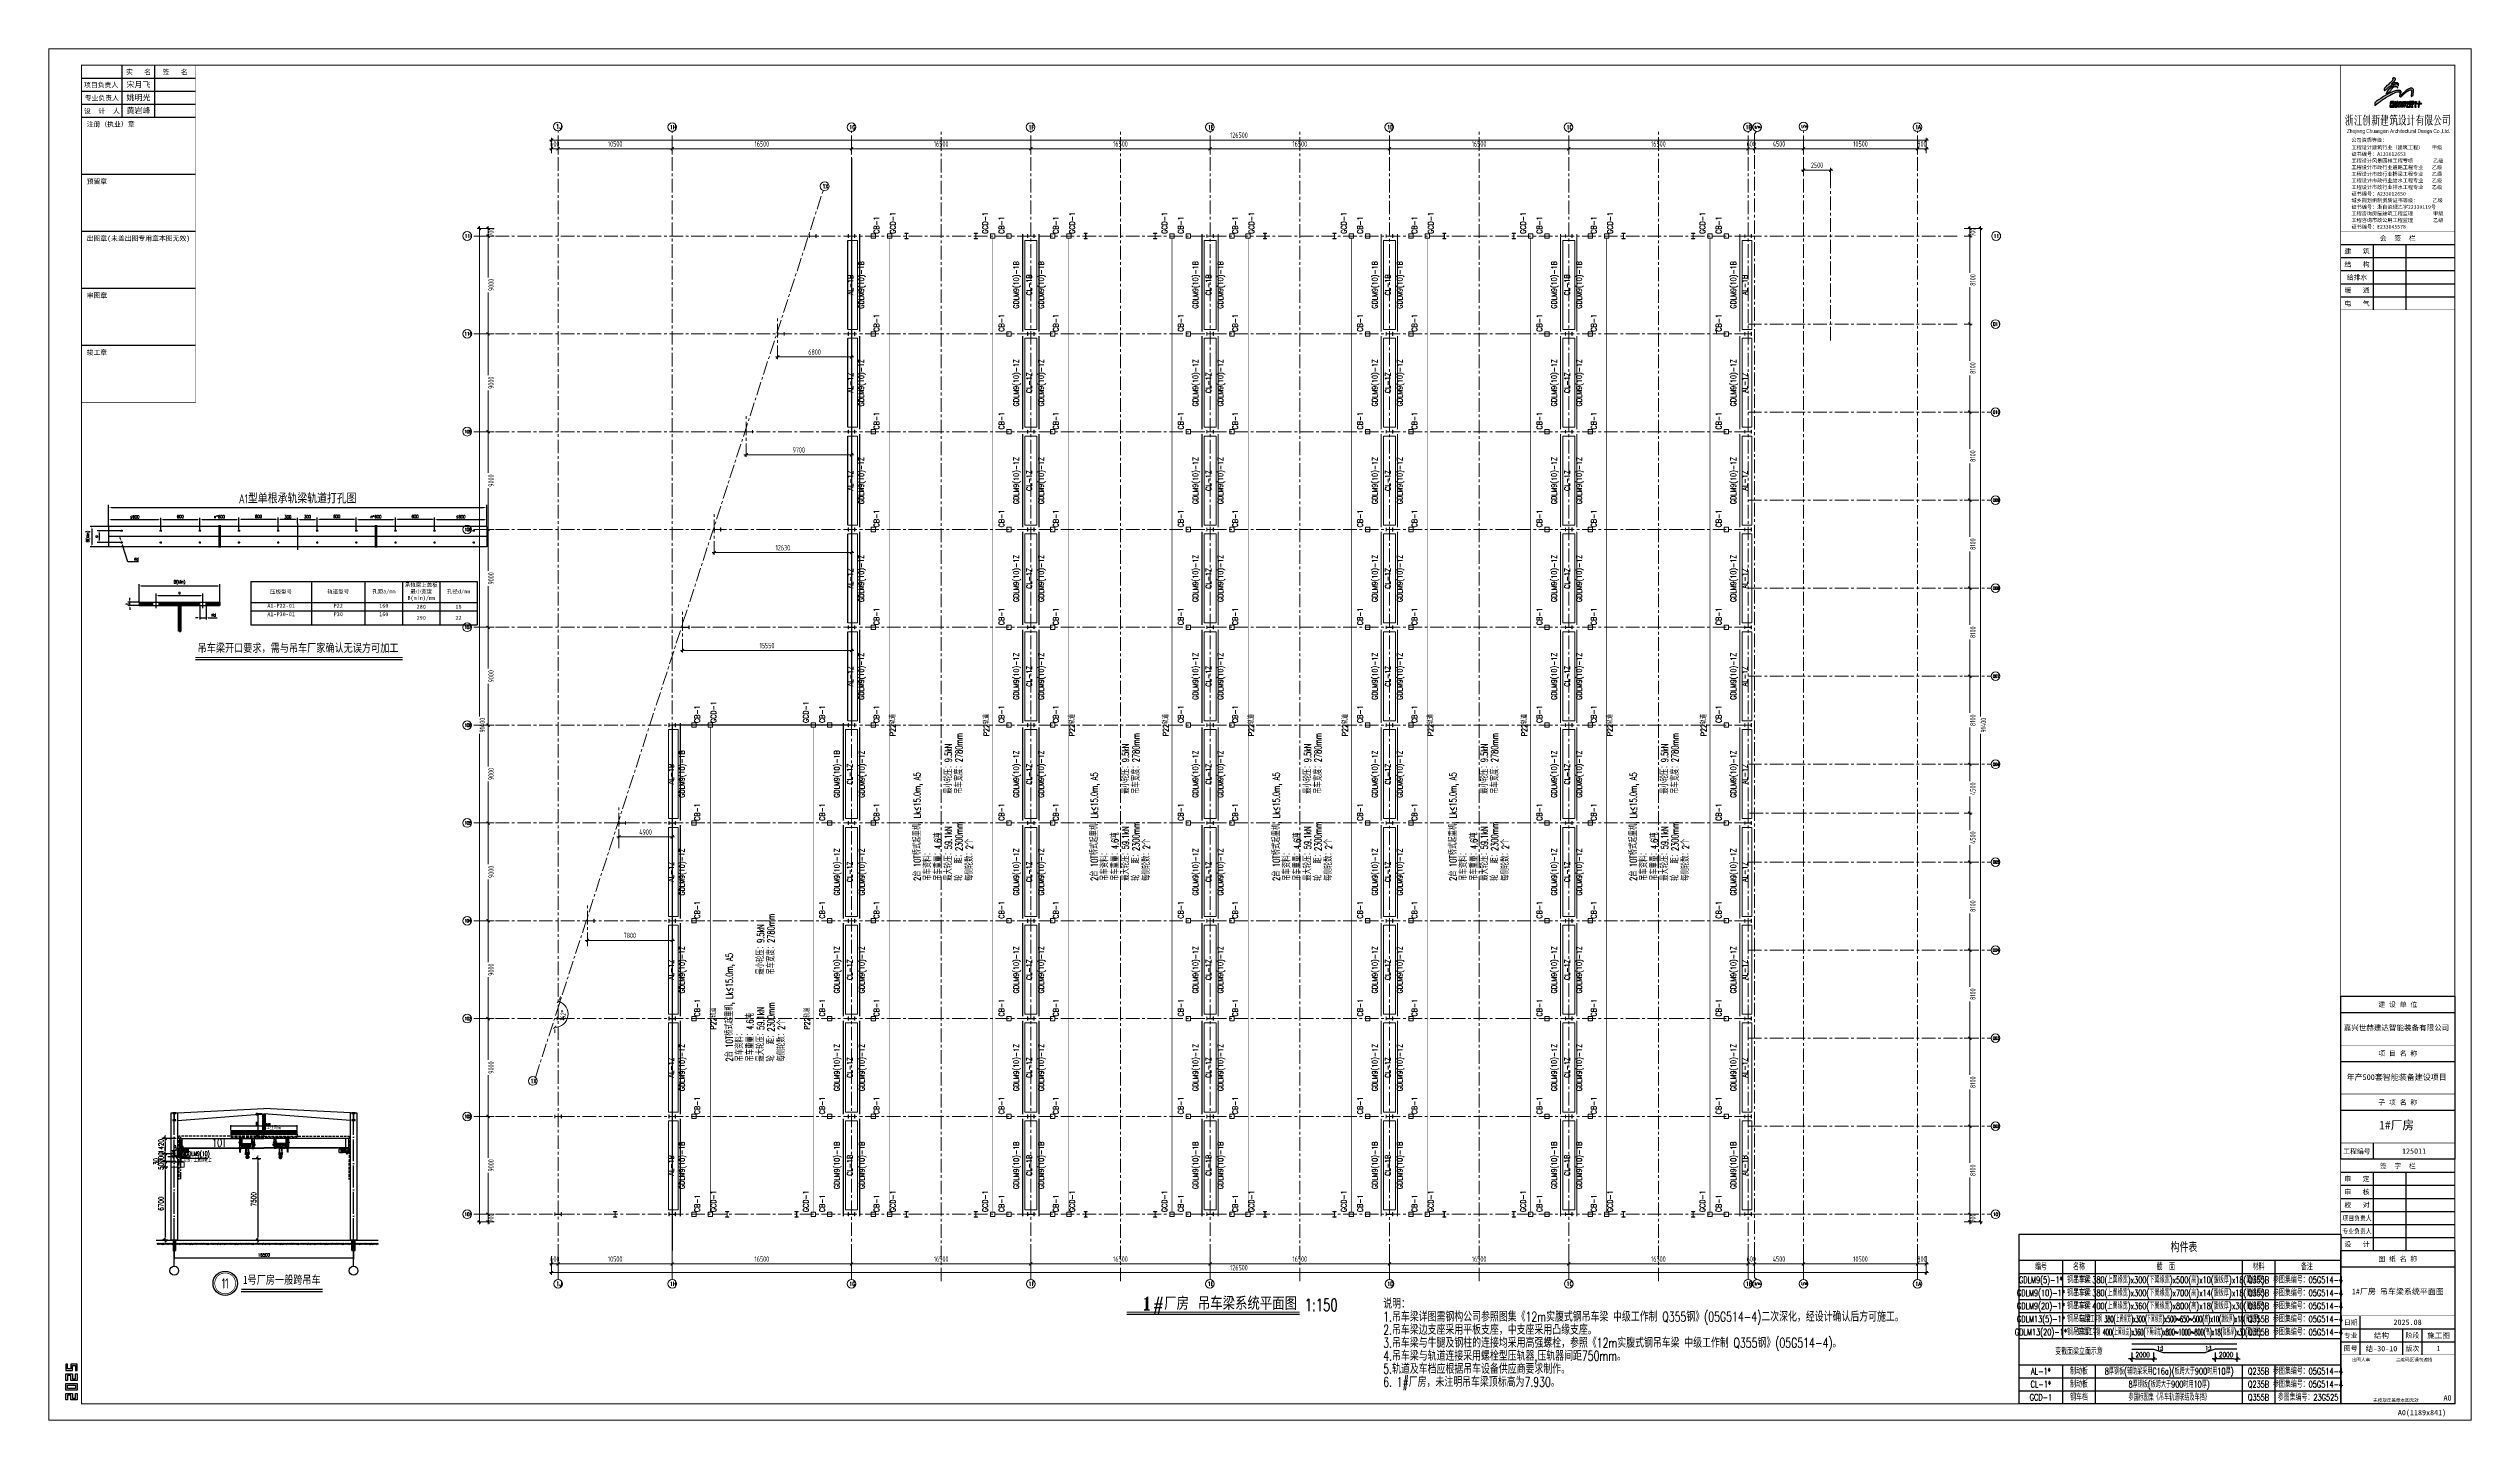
# Model space of a CAD drawing. Extents: x -1201378 to 2367219, y -619313 to 244905.
# Drawn here: x 1244244 to 1467219, y 118680 to 244905 of the extents above; entities that cross this region are included whole.
import ezdxf
from ezdxf.enums import TextEntityAlignment as Align

# ---------------------------------------------------------------- set-up
doc = ezdxf.new("R2010")
doc.units = 0
doc.header["$LTSCALE"] = 1000
for name, pattern in [('__DASH', [0.35, 0.25, -0.1]), ('CENTER', [2, 1.25, -0.25, 0.25, -0.25]), ('DASH', [0.35, 0.25, -0.1]), ('DASHED', [0.75, 0.5, -0.25]), ('DOTE', [2.42, 2, -0.2, 0.02, -0.2]), ('HIDDEN', [0.375, 0.25, -0.125])]:
    doc.linetypes.add(name, pattern=pattern)
doc.layers.get('0').update_dxf_attribs({"linetype": 'CONTINUOUS'})
doc.layers.get('Defpoints').update_dxf_attribs({"linetype": 'CONTINUOUS'})
for name, color, linetype in [('0-cxFrame', 155, 'CONTINUOUS'), ('06A-01-03', 7, 'CONTINUOUS'), ('1轮廓实线层', 7, 'CONTINUOUS'), ('3中心线层', 1, 'CENTER'), ('4虚线层', 6, 'DASHED'), ('5剖面线层', 2, 'CONTINUOUS'), ('A-AXIS-D', 1, 'CONTINUOUS'), ('A-AXIS-DOTE', 14, 'DOTE'), ('A-HATCH-1', 252, 'CONTINUOUS'), ('A-LIN-V', 9, 'CONTINUOUS'), ('A-SFCE', 30, 'CONTINUOUS'), ('AS-COLN', 6, 'CONTINUOUS'), ('COLUMN', 9, 'CONTINUOUS'), ('CRANE', 11, 'HIDDEN'), ('EWHS5T6M-1', 7, 'CONTINUOUS'), ('EWHS5T6M-2', 7, 'CONTINUOUS'), ('EWHS5T6M-3', 7, 'CONTINUOUS'), ('FAG16-10.01MA1-被', 7, 'CONTINUOUS'), ('FAG16-10.02MA1-被', 7, 'CONTINUOUS'), ('FAG16-10MA1-端梁结构', 7, 'CONTINUOUS'), ('FAG16-20.02MA1-轴', 7, 'CONTINUOUS'), ('FHSGH10105-主梁-01', 7, 'CONTINUOUS'), ('FHSGH10105-主梁-02', 7, 'CONTINUOUS'), ('FHSGH10105-主梁-04', 7, 'CONTINUOUS'), ('FHSGH10105-主梁-06', 7, 'CONTINUOUS'), ('G80接口', 7, 'CONTINUOUS'), ('G80箱体', 7, 'CONTINUOUS'), ('PUB_HATCH', 8, 'CONTINUOUS'), ('qianming', 155, 'CONTINUOUS'), ('S-DOTE1', 140, 'CENTER'), ('S-SGJ', 21, 'CONTINUOUS'), ('S-SS', 111, 'CONTINUOUS'), ('S-TEXT', 21, 'CONTINUOUS'), ('TAB', 7, 'CONTINUOUS'), ('TEXT', 7, 'CONTINUOUS'), ('六角头螺栓_M5-135', 7, 'CONTINUOUS'), ('取电臂', 7, 'CONTINUOUS'), ('后端盖', 7, 'CONTINUOUS'), ('左缓冲器_M', 7, 'CONTINUOUS'), ('建-墙-填充', 8, 'CONTINUOUS'), ('建-尺寸', 3, 'CONTINUOUS'), ('建-文字', 7, 'CONTINUOUS'), ('建-柱-钢', 9, 'CONTINUOUS'), ('接线盒', 7, 'CONTINUOUS'), ('接线盒盖', 7, 'CONTINUOUS'), ('机壳', 7, 'CONTINUOUS'), ('电机接线盒密封垫', 7, 'CONTINUOUS'), ('端梁装置_M', 7, 'CONTINUOUS'), ('端盖', 7, 'CONTINUOUS'), ('零件1^葫芦小车', 7, 'CONTINUOUS'), ('齿轴1', 7, 'CONTINUOUS')]:
    doc.layers.add(name, color=color, linetype=linetype)
for name, color, linetype, lineweight in [('0-cxText', 131, 'CONTINUOUS', 25), ('S-axis', 111, 'CONTINUOUS', 0), ('S-bkl', 4, 'CONTINUOUS', 0), ('S-col', 2, 'CONTINUOUS', 0), ('S-dim', 81, 'CONTINUOUS', 0), ('S-dote', 5, 'CENTER', 0), ('THIN', 7, 'CONTINUOUS', 0), ('吊车梁', 4, 'CONTINUOUS', 0), ('连接板', 6, 'CONTINUOUS', 0)]:
    doc.layers.add(name, color=color, linetype=linetype, lineweight=lineweight)
doc.styles.add('_TCH_AXIS', font='COMPLEX', dxfattribs={"bigfont": 'GBCBIG'})
doc.styles.add('_TCH_DIM_T3', font='SIMPLEX', dxfattribs={"width": 0.705882, "bigfont": 'GBCBIG'})
doc.styles.add('A-DIM_T3', font='SIMPLEX', dxfattribs={"width": 0.705882, "bigfont": 'GBCBIG'})
doc.styles.add('A-STANDARD', font='SIMPLEX', dxfattribs={"bigfont": 'GBCBIG'})
doc.styles.add('cx_biaoti', font='')
doc.styles.add('cx_tuming', font='simhei.ttf')
doc.styles.add('cx_tuqian1', font='')
doc.styles.add('PC_TEXTSTYLE', font='ISOCP.SHX', dxfattribs={"width": 0.8, "bigfont": 'HZFS.SHX'})
doc.styles.add('SS1', font='tj-romans1.shx', dxfattribs={"width": 0.7, "bigfont": 'tj-hztxt1.shx'})
doc.styles.add('TH_GBDIM', font='romans.shx', dxfattribs={"width": 0.8, "bigfont": 'gbcbig.shx'})
doc.styles.add('TKZ1', font='tjromant.shx', dxfattribs={"width": 0.7, "bigfont": 'tjhts.shx'})
doc.styles.add('TSSD_Dimension', font='tssdeng.shx', dxfattribs={"width": 0.7, "bigfont": 'hztxt.shx'})
doc.styles.add('TSSD_Norm', font='tj-romans1.shx', dxfattribs={"bigfont": 'tj-hztxt.shx'})
doc.styles.add('TSSD_Num', font='tssdeng.shx', dxfattribs={"width": 0.7, "bigfont": 'Hztxt.shx'})
doc.styles.add('TSSD_Rein', font='tj-romans1.shx', dxfattribs={"width": 0.7, "bigfont": 'tj-hztxt.shx'})
doc.styles.add('图框宋体', font='', dxfattribs={"width": 0.75})
doc.styles.add('黑体', font='simhei.ttf', dxfattribs={"width": 0.8})
doc.styles.get('cx_biaoti').set_extended_font_data('SimSun')
doc.styles.get('cx_tuqian1').set_extended_font_data('SimSun')
doc.styles.get('图框宋体').set_extended_font_data('SimSun')
doc.dimstyles.new('_TCH_ARCH&&100', dxfattribs={"dimtxt": 297.5, "dimasz": 100, "dimexe": 100, "dimexo": 100, "dimgap": 126.25, "dimtad": 1, "dimdec": 0, "dimzin": 0, "dimdsep": 46, "dimtxsty": '_TCH_DIM_T3', "dimblk": 'ARCHTICK', "dimcen": 0.09, "dimclrt": 7, "dimazin": 2, "dimtfac": 1, "dimtdec": 0, "dimtix": 1, "dimtmove": 2, "dimatfit": 3, "dimfxl": 30, "dimtolj": 1, "dimtzin": 0, "dimarcsym": 0})
doc.dimstyles.new('A-DIM&&50', dxfattribs={"dimtxt": 148.75, "dimasz": 50, "dimexe": 50, "dimexo": 50, "dimgap": 63.125, "dimtad": 1, "dimdec": 0, "dimzin": 0, "dimdsep": 46, "dimtxsty": 'A-DIM_T3', "dimblk": 'ARCHTICK', "dimcen": 0.09, "dimclrt": 7, "dimazin": 2, "dimtfac": 1, "dimtdec": 0, "dimtix": 1, "dimtmove": 2, "dimatfit": 3, "dimfxl": 30, "dimtolj": 1, "dimtzin": 0, "dimarcsym": 0})
doc.dimstyles.new('S-150-ARCHI', dxfattribs={"dimscale": 150, "dimtxt": 3, "dimasz": 2, "dimexe": 2, "dimexo": 2, "dimgap": 1, "dimtad": 1, "dimdec": 0, "dimzin": 0, "dimdsep": 46, "dimtxsty": 'SS1', "dimblk1": 'TT', "dimblk2": 'TT', "dimsah": 1, "dimcen": 1, "dimclrd": 256, "dimclre": 256, "dimclrt": 256, "dimadec": 0, "dimazin": 0, "dimtfac": 1, "dimtdec": 0, "dimtix": 1, "dimtmove": 2, "dimatfit": 0, "dimldrblk": 'TT', "dimfxl": 2, "dimtolj": 1, "dimtzin": 0, "dimarcsym": 0})
doc.dimstyles.new('TH_GBDIM', dxfattribs={"dimscale": 2, "dimtxt": 3.5, "dimasz": 2.5, "dimexe": 2, "dimexo": 0, "dimgap": 1.5, "dimtad": 1, "dimdec": 0, "dimzin": 0, "dimdsep": 46, "dimtxsty": 'TH_GBDIM', "dimcen": 2.5, "dimclrd": 130, "dimclre": 130, "dimclrt": 3, "dimadec": 0, "dimazin": 0, "dimtfac": 0.714286, "dimtdec": 0, "dimtmove": 0, "dimatfit": 3, "dimfxl": 1, "dimtzin": 0, "dimlwd": -1, "dimlwe": -1, "dimarcsym": 0})
doc.dimstyles.new('TSSD_200_200', dxfattribs={"dimtxt": 500, "dimasz": 200, "dimexe": 200, "dimexo": 500, "dimgap": 200, "dimtad": 1, "dimdec": 0, "dimzin": 0, "dimdsep": 46, "dimtxsty": 'TSSD_Dimension', "dimblk": 'ARCHTICK', "dimcen": 0, "dimdle": 200, "dimclrt": 7, "dimadec": 0, "dimazin": 0, "dimtfac": 1, "dimtdec": 0, "dimtix": 1, "dimtmove": 2, "dimatfit": 3, "dimfxl": 1, "dimtolj": 1, "dimtzin": 0, "dimarcsym": 0})

# ---------------------------------------------------------------- blocks, each defined once
blk = doc.blocks.new('zjcx_lan_huiqian(Dragon)')
for p, q in [((-7000, -800), (0, -800)), ((-5000, -800), (-5000, -4800)), ((-3000, -800), (-3000, -4800)), ((-7000, -1600), (0, -1600)), ((-7000, -2400), (0, -2400)), ((-7000, -3200), (0, -3200)), ((-7000, -4000), (0, -4000))]:
    blk.add_line(p, q)
at = {"const_width": 30}
blk.add_lwpolyline([(-7000, 0), (0, 0)], dxfattribs=at)
blk.add_lwpolyline([(-7000, 0), (0, 0), (0, -4800), (-7000, -4800)], close=True, dxfattribs=at)
at = {"style": 'cx_biaoti'}
for s, p in [('建   筑', (-6000, -1200)), ('会  签  栏', (-3500, -400)), ('结   构', (-6000, -2000)), ('给排水', (-6000, -2800)), ('暖   通', (-6000, -3600)), ('电   气', (-6000, -4400))]:
    blk.add_text(s, height=300, dxfattribs=at).set_placement(p, align=Align.MIDDLE)
blk = doc.blocks.new('T-汇签(Dragon)')
at = {"layer": '0-cxFrame'}
blk.add_blockref('zjcx_lan_huiqian(Dragon)', (0, 0), dxfattribs=at)
blk = doc.blocks.new('zjcx_logo(Dragon)')
h = blk.add_hatch(color=186)
h.dxf.hatch_style = 1
h.set_gradient(color1=(41, 22, 111), color2=(223, 33, 33), tint=1)
h.paths.add_polyline_path([(-1404, -619), (-1417, -787), (-1287, -689), (-1064, -520), (-959, -449), (-898, -408), (-824, -360), (-732, -300), (-599, -219), (-513, -170), (-403, -111), (-304, -62), (-225, -27), (-197, -14), (-154, 2), (-117, 16), (-91, 25), (-29, 43), (19, 53), (36, 55), (58, 56), (78, 54), (90, 53), (100, 49), (110, 44), (119, 36), (125, 28), (130, 18), (133, 7), (134, -3), (125, -83), (119, -131), (110, -192), (110, -205), (112, -214), (115, -223), (120, -231), (126, -238), (134, -244), (142, -249), (153, -252), (165, -253), (176, -253), (187, -250), (198, -246), (202, -243), (210, -238), (221, -231), (236, -220), (267, -190), (303, -155), (316, -143), (351, -110), (382, -81), (409, -57), (425, -43), (461, -12), (495, 15), (499, 19), (503, 23), (518, 34), (556, 63), (572, 76), (597, 92), (634, 116), (693, 149), (732, 164), (769, 173), (784, 174), (801, 173), (816, 167), (825, 161), (832, 154), (833, 153), (833, 153), (833, 153), (833, 152), (833, 152), (833, 152), (834, 152), (834, 152), (834, 152), (834, 152), (834, 152), (836, 149), (836, 148), (836, 148), (836, 148), (836, 148), (836, 148), (836, 148), (836, 148), (836, 148), (836, 148), (836, 148), (836, 148), (836, 148), (836, 148), (836, 148), (836, 148), (836, 148), (836, 148), (836, 148), (836, 148), (836, 148), (836, 148), (836, 148), (836, 148), (836, 148), (836, 148), (836, 148), (836, 148), (836, 148), (836, 148), (836, 148), (836, 148), (836, 148), (836, 148), (837, 146), (838, 145), (843, 135), (845, 125), (846, 115), (847, 97), (843, 51), (818, -247), (947, -187), (969, 117), (965, 165), (960, 186), (950, 206), (938, 224), (923, 239), (906, 252), (886, 262), (865, 268), (841, 272), (815, 272), (790, 270), (766, 264), (730, 252), (681, 230), (632, 204), (572, 164), (501, 111), (434, 55), (367, -6), (310, -62), (264, -108), (228, -146), (216, -158), (212, -162), (209, -164), (205, -166), (200, -168), (196, -168), (191, -168), (187, -167), (183, -165), (179, -162), (178, -160), (177, -157), (176, -155), (176, -152), (177, -147), (189, -90), (203, -18), (205, 16), (203, 49), (198, 66), (190, 83), (179, 97), (166, 110), (151, 120), (134, 127), (116, 131), (76, 136), (35, 137), (-5, 134), (-17, 132), (-18, 132), (-19, 132), (-20, 132), (-20, 132), (-20, 132), (-21, 132), (-79, 123), (-124, 113), (-142, 109), (-145, 108), (-146, 107), (-157, 105), (-175, 100), (-195, 94), (-288, 63), (-410, 12), (-556, -58), (-700, -135), (-882, -245), (-1049, -355), (-1175, -444), (-1234, -488), (-1299, -536), (-1360, -584), (-1398, -614)])
h.paths.add_polyline_path([(-712, -82), (-650, 50), (-573, 176), (-507, 252), (-431, 319), (-346, 375), (-294, 398), (-239, 412), (-183, 419), (-152, 418), (-120, 412), (-91, 400), (-64, 383), (-44, 364), (-29, 343), (-17, 319), (-9, 293), (-5, 267), (-14, 290), (-26, 311), (-43, 329), (-63, 344), (-81, 353), (-100, 358), (-120, 360), (-140, 359), (-188, 349), (-232, 330), (-297, 288), (-356, 237), (-404, 182), (-426, 154), (-449, 114), (-468, 80), (-489, 37)])
edge = h.paths.add_edge_path()
edge.add_line((-433, 632), (-455, 612))
edge.add_line((-455, 612), (-481, 589))
edge.add_line((-481, 589), (-598, 484))
edge.add_line((-598, 484), (-666, 424))
edge.add_line((-666, 424), (-728, 360))
edge.add_line((-728, 360), (-766, 320))
edge.add_line((-766, 320), (-807, 265))
edge.add_line((-807, 265), (-837, 203))
edge.add_line((-837, 203), (-840, 192))
edge.add_line((-840, 192), (-844, 172))
edge.add_line((-844, 172), (-844, 163))
edge.add_line((-844, 163), (-842, 155))
edge.add_line((-842, 155), (-838, 146))
edge.add_line((-838, 146), (-834, 141))
edge.add_line((-834, 141), (-828, 137))
edge.add_line((-828, 137), (-821, 134))
edge.add_line((-821, 134), (-814, 133))
edge.add_line((-814, 133), (-807, 133))
edge.add_line((-807, 133), (-800, 134))
edge.add_line((-800, 134), (-783, 142))
edge.add_line((-783, 142), (-768, 151))
edge.add_line((-768, 151), (-765, 153))
edge.add_line((-765, 153), (-763, 154))
edge.add_line((-763, 154), (-761, 156))
edge.add_line((-761, 156), (-756, 160))
edge.add_line((-756, 160), (-749, 166))
edge.add_line((-749, 166), (-747, 168))
edge.add_line((-747, 168), (-723, 190))
edge.add_line((-723, 190), (-674, 236))
edge.add_line((-674, 236), (-628, 278))
edge.add_line((-628, 278), (-598, 304))
edge.add_line((-598, 304), (-568, 326))
edge.add_line((-568, 326), (-534, 351))
edge.add_line((-534, 351), (-476, 390))
edge.add_line((-476, 390), (-408, 428))
edge.add_line((-408, 428), (-400, 433))
edge.add_line((-400, 433), (-346, 461))
edge.add_line((-346, 461), (-335, 466))
edge.add_line((-335, 466), (-290, 486))
edge.add_line((-290, 486), (-275, 492))
edge.add_line((-275, 492), (-259, 498))
edge.add_line((-259, 498), (-243, 504))
edge.add_line((-243, 504), (-210, 514))
edge.add_line((-210, 514), (-192, 519))
edge.add_line((-192, 519), (-168, 524))
edge.add_line((-168, 524), (-143, 530))
edge.add_line((-143, 530), (-100, 535))
edge.add_line((-100, 535), (-65, 533))
edge.add_line((-65, 533), (-30, 525))
edge.add_line((-30, 525), (-15, 517))
edge.add_line((-15, 517), (0, 506))
edge.add_line((0, 506), (12, 493))
edge.add_line((12, 493), (21, 477))
edge.add_line((21, 477), (27, 461))
edge.add_line((27, 461), (30, 442))
edge.add_line((30, 442), (29, 425))
edge.add_line((29, 425), (25, 407))
edge.add_line((25, 407), (32, 424))
edge.add_line((32, 424), (36, 434))
edge.add_line((36, 434), (42, 457))
edge.add_line((42, 457), (45, 468))
edge.add_line((45, 468), (49, 488))
edge.add_line((49, 488), (49, 507))
edge.add_line((49, 507), (46, 525))
edge.add_line((46, 525), (40, 543))
edge.add_line((40, 543), (31, 558))
edge.add_line((31, 558), (13, 575))
edge.add_line((13, 575), (-8, 588))
edge.add_line((-8, 588), (-31, 596))
edge.add_line((-31, 596), (-55, 600))
edge.add_line((-55, 600), (-96, 604))
edge.add_line((-96, 604), (-133, 602))
edge.add_line((-133, 602), (-160, 599))
edge.add_line((-160, 599), (-196, 593))
edge.add_line((-196, 593), (-237, 584))
edge.add_line((-237, 584), (-262, 576))
edge.add_line((-262, 576), (-288, 569))
edge.add_line((-288, 569), (-293, 567))
edge.add_line((-293, 567), (-299, 565))
edge.add_line((-299, 565), (-300, 564))
edge.add_line((-300, 564), (-301, 564))
edge.add_line((-301, 564), (-302, 564))
edge.add_line((-302, 564), (-303, 563))
edge.add_line((-303, 563), (-304, 563))
edge.add_line((-304, 563), (-305, 563))
edge.add_line((-305, 563), (-306, 562))
edge.add_line((-306, 562), (-307, 562))
edge.add_line((-307, 562), (-353, 545))
edge.add_line((-353, 545), (-407, 515))
edge.add_line((-407, 515), (-409, 514))
edge.add_line((-409, 514), (-408, 514))
edge.add_line((-408, 514), (-405, 517))
edge.add_line((-405, 517), (-402, 521))
edge.add_line((-402, 521), (-397, 525))
edge.add_line((-397, 525), (-392, 530))
edge.add_line((-392, 530), (-387, 535))
edge.add_line((-387, 535), (-381, 540))
edge.add_line((-381, 540), (-365, 553))
edge.add_line((-365, 553), (-347, 568))
edge.add_line((-347, 568), (-342, 572))
edge.add_line((-342, 572), (-330, 582))
edge.add_line((-330, 582), (-328, 585))
edge.add_line((-328, 585), (-324, 587))
edge.add_line((-324, 587), (-314, 597))
edge.add_line((-314, 597), (-279, 629))
edge.add_line((-279, 629), (-266, 641))
edge.add_line((-266, 641), (-254, 653))
edge.add_line((-254, 653), (-237, 669))
edge.add_line((-237, 669), (-216, 693))
edge.add_line((-216, 693), (-208, 702))
edge.add_line((-208, 702), (-204, 706))
edge.add_line((-204, 706), (-200, 711))
edge.add_line((-200, 711), (-191, 721))
edge.add_line((-191, 721), (-187, 727))
edge.add_line((-187, 727), (-184, 731))
edge.add_line((-184, 731), (-183, 733))
edge.add_line((-183, 733), (-178, 741))
edge.add_line((-178, 741), (-167, 755))
edge.add_line((-167, 755), (-153, 782))
edge.add_line((-153, 782), (-143, 812))
edge.add_line((-143, 812), (-143, 824))
edge.add_line((-143, 824), (-143, 826))
edge.add_line((-143, 826), (-145, 840))
edge.add_line((-145, 840), (-150, 853))
edge.add_line((-150, 853), (-158, 865))
edge.add_line((-158, 865), (-167, 876))
edge.add_line((-167, 876), (-178, 885))
edge.add_line((-178, 885), (-191, 891))
edge.add_line((-191, 891), (-213, 897))
edge.add_line((-213, 897), (-236, 899))
edge.add_line((-236, 899), (-259, 896))
edge.add_line((-259, 896), (-281, 889))
edge.add_line((-281, 889), (-300, 878))
edge.add_line((-300, 878), (-316, 864))
edge.add_line((-316, 864), (-331, 847))
edge.add_arc((-322, 816), 32.5, -21.48581, 105.47079, ccw=False)
edge.add_line((-292, 804), (-299, 785))
edge.add_line((-299, 785), (-315, 761))
edge.add_line((-315, 761), (-326, 745))
edge.add_line((-326, 745), (-342, 725))
edge.add_line((-342, 725), (-370, 695))
edge.add_line((-370, 695), (-393, 670))
edge.add_line((-393, 670), (-419, 645))
edge.add_line((-419, 645), (-433, 632))
h = blk.add_hatch(color=186)
h.dxf.hatch_style = 1
h.set_gradient(color1=(41, 22, 111), color2=(223, 33, 33), tint=1)
edge = h.paths.add_edge_path()
edge.add_line((-372, -565), (-315, -565))
edge.add_arc((-314, -577), 11.4, 18.89554, 94.3928, ccw=False)
edge.add_line((-303, -573), (-294, -620))
edge.add_line((-294, -620), (-290, -626))
edge.add_line((-290, -626), (-220, -626))
edge.add_arc((-224, -618), 9.49, 295.11011, 372.93383)
edge.add_line((-214, -615), (-222, -572))
edge.add_arc((-256, -574), 34.6, 4.17607, 68.3146)
edge.add_line((-244, -542), (-415, -542))
edge.add_arc((-399, -587), 47.9, 108.85314, 147.56181)
edge.add_line((-440, -562), (-469, -626))
edge.add_line((-469, -626), (-410, -626))
edge.add_line((-410, -626), (-387, -578))
edge.add_arc((-362, -592), 28.7, 111.26087, 151.54855, ccw=False)
edge = h.paths.add_edge_path()
edge.add_line((-470, -897), (-250, -897))
edge.add_line((-250, -897), (-248, -898))
edge.add_line((-248, -898), (-251, -883))
edge.add_line((-251, -883), (-413, -880))
edge.add_arc((-410, -866), 15, 169.35312, 256.08138, ccw=False)
edge.add_line((-424, -863), (-397, -657))
edge.add_line((-397, -657), (-389, -656))
edge.add_line((-389, -656), (-388, -655))
edge.add_line((-388, -655), (-313, -655))
edge.add_line((-313, -655), (-306, -658))
edge.add_arc((-311, -663), 7.51, -26.96741, 47.97447, ccw=False)
edge.add_line((-304, -667), (-321, -791))
edge.add_arc((-341, -791), 20.6, -81.28941, 0.26939, ccw=False)
edge.add_line((-338, -811), (-369, -813))
edge.add_line((-369, -813), (-376, -814))
edge.add_line((-376, -814), (-377, -827))
edge.add_arc((-361, -818), 18.3, 211.08496, 248.62588)
edge.add_line((-368, -835), (-292, -835))
edge.add_line((-292, -835), (-277, -832))
edge.add_arc((-290, -784), 50, 285.32037, 358.76459)
edge.add_line((-240, -785), (-221, -647))
edge.add_arc((-233, -648), 11.5, 3.51941, 31.54666)
edge.add_line((-223, -642), (-232, -640))
edge.add_line((-232, -640), (-449, -640))
edge.add_line((-449, -640), (-459, -643))
edge.add_line((-459, -643), (-488, -861))
edge.add_arc((-452, -866), 36.4, 172.51878, 238.5972)
edge = h.paths.add_edge_path()
edge.add_arc((-139, -559), 28, -5.27218, 20.95173, ccw=False)
edge.add_line((-112, -562), (-150, -847))
edge.add_line((-150, -847), (-160, -850))
edge.add_line((-160, -850), (-199, -850))
edge.add_arc((-196, -838), 12.1, 157.53823, 259.66789, ccw=False)
edge.add_line((-208, -833), (-169, -548))
edge.add_line((-169, -548), (-161, -545))
edge.add_line((-161, -545), (-119, -545))
edge.add_arc((-119, -552), 6.79, 24.25811, 86.73561, ccw=False)
edge = h.paths.add_edge_path()
edge.add_line((-194, -898), (-68, -898))
edge.add_line((-68, -898), (-62, -895))
edge.add_arc((-109, -838), 73.5, 309.69803, 351.80871)
edge.add_line((-36, -849), (4, -545))
edge.add_arc((-1, -544), 4.63, 347.67082, 409.41767)
edge.add_arc((-9, -558), 20.6, 56.68372, 79.18321)
edge.add_line((-5, -538), (-52, -538))
edge.add_arc((-51, -554), 16.4, 91.33263, 127.03986)
edge.add_arc((-58, -544), 4.85, 133.80873, 168.49542)
edge.add_line((-63, -543), (-103, -854))
edge.add_arc((-129, -854), 25.6, 303.0211, 359.8084, ccw=False)
edge.add_line((-115, -875), (-128, -879))
edge.add_line((-128, -879), (-193, -880))
edge.add_arc((-180, -890), 16.3, 142.79141, 207.15487)
edge = h.paths.add_edge_path()
edge.add_line((123, -557), (128, -541))
edge.add_line((128, -541), (137, -538))
edge.add_line((137, -538), (187, -538))
edge.add_arc((183, -552), 14.7, -28.0414, 74.43788, ccw=False)
edge.add_line((196, -559), (269, -562))
edge.add_arc((254, -570), 17.2, -7.1686, 26.38917, ccw=False)
edge.add_line((271, -572), (268, -579))
edge.add_line((268, -579), (266, -581))
edge.add_line((266, -581), (256, -581))
edge.add_line((256, -581), (254, -580))
edge.add_line((254, -580), (112, -581))
edge.add_line((112, -581), (110, -580))
edge.add_line((110, -580), (53, -580))
edge.add_line((53, -580), (52, -581))
edge.add_line((52, -581), (44, -581))
edge.add_line((44, -581), (43, -575))
edge.add_line((43, -575), (45, -563))
edge.add_line((45, -563), (115, -559))
edge.add_line((115, -559), (123, -557))
edge = h.paths.add_edge_path()
edge.add_arc((58, -751), 5.69, 2.93572, 38.52856, ccw=False)
edge.add_line((64, -751), (38, -896))
edge.add_line((38, -896), (38, -898))
edge.add_line((38, -898), (1, -898))
edge.add_line((1, -898), (-5, -898))
edge.add_arc((-50, -872), 51.3, 330.03006, 356.64264)
edge.add_line((2, -875), (25, -747))
edge.add_line((25, -747), (31, -745))
edge.add_line((31, -745), (58, -745))
edge.add_arc((53, -760), 15.8, 50.02603, 70.05817, ccw=False)
edge = h.paths.add_edge_path()
edge.add_line((55, -592), (62, -592))
edge.add_line((62, -592), (64, -593))
edge.add_line((64, -593), (101, -593))
edge.add_line((101, -593), (103, -592))
edge.add_line((103, -592), (110, -592))
edge.add_line((110, -592), (111, -598))
edge.add_line((111, -598), (113, -625))
edge.add_line((113, -625), (115, -638))
edge.add_line((115, -638), (176, -638))
edge.add_line((176, -638), (191, -592))
edge.add_line((191, -592), (200, -592))
edge.add_line((200, -592), (202, -593))
edge.add_line((202, -593), (248, -593))
edge.add_line((248, -593), (250, -592))
edge.add_line((250, -592), (255, -592))
edge.add_line((255, -592), (255, -595))
edge.add_line((255, -595), (246, -624))
edge.add_arc((256, -631), 11.5, 145.89681, 210.54086)
edge.add_arc((241, -691), 54.6, 66.73558, 84.76006, ccw=False)
edge.add_line((262, -641), (265, -647))
edge.add_arc((256, -649), 9.23, -85.53143, 13.00027, ccw=False)
edge.add_line((257, -658), (190, -660))
edge.add_line((190, -660), (186, -661))
edge.add_line((186, -661), (179, -697))
edge.add_arc((185, -696), 5.99, 186.91758, 264.62619)
edge.add_line((185, -702), (247, -703))
edge.add_arc((244, -714), 10.7, -46.02948, 74.10965, ccw=False)
edge.add_line((251, -721), (176, -724))
edge.add_line((176, -724), (159, -856))
edge.add_arc((103, -853), 56.4, 306.87915, 356.89777, ccw=False)
edge.add_line((137, -898), (56, -898))
edge.add_line((56, -898), (62, -878))
edge.add_line((62, -878), (64, -875))
edge.add_line((64, -875), (68, -873))
edge.add_line((68, -873), (77, -871))
edge.add_arc((78, -862), 9.14, 264.56776, 365.34397)
edge.add_line((87, -862), (104, -737))
edge.add_arc((94, -733), 10.7, 338.74451, 444.00887)
edge.add_line((96, -723), (25, -721))
edge.add_arc((34, -713), 12.2, 144.53162, 222.72258, ccw=False)
edge.add_arc((31, -714), 11.1, 84.06289, 130.83249, ccw=False)
edge.add_line((32, -703), (101, -702))
edge.add_line((101, -702), (107, -700))
edge.add_line((107, -700), (108, -700))
edge.add_line((108, -700), (113, -668))
edge.add_arc((107, -667), 7.02, 352.00278, 443.61958)
edge.add_line((107, -660), (37, -658))
edge.add_line((37, -658), (31, -656))
edge.add_arc((38, -649), 10.4, 80.08641, 222.41124, ccw=False)
edge.add_line((40, -639), (53, -638))
edge.add_line((53, -638), (53, -593))
edge.add_line((53, -593), (55, -593))
edge.add_line((55, -593), (55, -592))
edge = h.paths.add_edge_path()
edge.add_arc((228, -755), 10.9, -17.78151, 70.61556, ccw=False)
edge.add_line((239, -758), (228, -882))
edge.add_arc((273, -888), 45.2, 172.96333, 192.65476)
edge.add_line((229, -898), (178, -898))
edge.add_arc((127, -876), 54.9, 336.98391, 358.70886)
edge.add_line((182, -877), (194, -749))
edge.add_line((194, -749), (194, -747))
edge.add_line((194, -747), (200, -745))
edge.add_line((200, -745), (232, -745))
edge = h.paths.add_edge_path()
edge.add_line((503, -561), (496, -562))
edge.add_line((496, -562), (368, -564))
edge.add_arc((370, -571), 7.29, 105.68479, 178.6651)
edge.add_line((363, -571), (358, -616))
edge.add_line((358, -616), (358, -620))
edge.add_arc((361, -620), 2.85, 189.50087, 274.16637)
edge.add_line((361, -622), (490, -624))
edge.add_line((490, -624), (495, -626))
edge.add_arc((483, -634), 14.3, -39.41692, 35.58773, ccw=False)
edge.add_line((494, -643), (469, -648))
edge.add_line((469, -648), (434, -898))
edge.add_line((434, -898), (377, -898))
edge.add_arc((381, -894), 4.94, 183.46145, 225.75062, ccw=False)
edge.add_line((376, -894), (407, -653))
edge.add_arc((399, -653), 7.96, 2.1679, 44.2283)
edge.add_line((405, -648), (403, -646))
edge.add_line((403, -646), (358, -646))
edge.add_arc((362, -656), 11.3, 112.7163, 146.72014)
edge.add_line((353, -650), (320, -863))
edge.add_arc((237, -848), 84.4, 323.85528, 349.57772, ccw=False)
edge.add_line((305, -898), (239, -898))
edge.add_line((239, -898), (245, -877))
edge.add_line((245, -877), (246, -874))
edge.add_arc((256, -885), 15, 97.81362, 133.86818, ccw=False)
edge.add_line((254, -870), (300, -546))
edge.add_arc((309, -554), 12.1, 90.94326, 137.95811, ccw=False)
edge.add_line((309, -542), (497, -542))
edge.add_arc((495, -553), 11.3, -43.69979, 78.83388, ccw=False)
edge = h.paths.add_edge_path()
edge.add_line((649, -544), (651, -578))
edge.add_arc((640, -580), 11.7, -74.28193, 11.70387, ccw=False)
edge.add_line((643, -592), (580, -591))
edge.add_arc((581, -581), 10.1, 232.28685, 262.06195, ccw=False)
edge.add_arc((578, -585), 5.08, 189.86821, 228.06029, ccw=False)
edge.add_line((573, -586), (570, -554))
edge.add_arc((591, -554), 20.3, 128.18902, 179.8773, ccw=False)
edge.add_line((578, -538), (642, -538))
edge.add_arc((641, -547), 9.1, 19.52522, 83.24008, ccw=False)
edge = h.paths.add_edge_path()
edge.add_line((534, -628), (565, -630))
edge.add_arc((561, -639), 9.9, 14.99273, 68.78885, ccw=False)
edge.add_line((571, -637), (541, -863))
edge.add_line((541, -863), (541, -886))
edge.add_line((541, -886), (550, -898))
edge.add_line((550, -898), (641, -898))
edge.add_line((641, -898), (641, -884))
edge.add_arc((634, -883), 7.15, 350.15546, 442.57553)
edge.add_line((635, -876), (610, -875))
edge.add_line((610, -875), (608, -868))
edge.add_line((608, -868), (641, -623))
edge.add_arc((631, -618), 10.8, 331.57994, 426.36661)
edge.add_line((635, -608), (535, -608))
edge.add_line((535, -608), (526, -614))
edge.add_arc((536, -618), 10.6, 159.68796, 260.66864)
edge = h.paths.add_edge_path()
edge.add_arc((693, -601), 15.8, -85.86686, 11.69545, ccw=False)
edge.add_arc((695, -623), 6.69, 101.3793, 192.92077)
edge.add_arc((615, -625), 73.2, -11.18403, 0.554, ccw=False)
edge.add_arc((698, -637), 10.9, 194.31907, 249.68762)
edge.add_line((694, -647), (728, -647))
edge.add_arc((725, -603), 44.5, 273.23858, 353.69691)
edge.add_line((770, -607), (772, -587))
edge.add_line((772, -587), (776, -566))
edge.add_line((776, -566), (908, -566))
edge.add_line((908, -566), (910, -574))
edge.add_line((910, -574), (905, -620))
edge.add_arc((959, -606), 55.9, 194.85061, 207.61208)
edge.add_line((910, -632), (912, -635))
edge.add_arc((954, -581), 68.1, 232.01246, 255.28682)
edge.add_line((937, -647), (979, -647))
edge.add_arc((978, -635), 12.3, 273.58089, 308.49109)
edge.add_arc((965, -631), 25.2, 327.87798, 381.88684)
edge.add_arc((973, -630), 17.2, 28.11813, 70.13193)
edge.add_arc((1049, -599), 71.8, 164.51198, 191.90234, ccw=False)
edge.add_line((980, -580), (983, -557))
edge.add_line((983, -557), (982, -550))
edge.add_line((982, -550), (979, -544))
edge.add_line((979, -544), (721, -544))
edge.add_arc((725, -554), 10.6, 109.95804, 166.92412)
edge.add_line((714, -551), (708, -598))
edge = h.paths.add_edge_path()
edge.add_line((1146, -544), (1148, -578))
edge.add_arc((1137, -581), 11.7, -74.28193, 11.70387, ccw=False)
edge.add_line((1140, -592), (1077, -591))
edge.add_arc((1078, -581), 10.1, 232.28685, 262.06195, ccw=False)
edge.add_arc((1075, -585), 5.08, 189.86821, 228.06029, ccw=False)
edge.add_line((1070, -586), (1067, -554))
edge.add_arc((1088, -554), 20.3, 128.18902, 179.8773, ccw=False)
edge.add_line((1075, -538), (1139, -538))
edge.add_arc((1137, -547), 9.1, 19.52522, 83.24008, ccw=False)
edge = h.paths.add_edge_path()
edge.add_line((1031, -629), (1062, -630))
edge.add_arc((1058, -640), 9.9, 14.99273, 68.78885, ccw=False)
edge.add_line((1068, -637), (1038, -863))
edge.add_line((1038, -863), (1038, -886))
edge.add_line((1038, -886), (1047, -898))
edge.add_line((1047, -898), (1138, -898))
edge.add_line((1138, -898), (1138, -885))
edge.add_arc((1131, -883), 7.15, 350.15546, 442.57553)
edge.add_line((1132, -876), (1107, -876))
edge.add_line((1107, -876), (1105, -868))
edge.add_line((1105, -868), (1137, -624))
edge.add_arc((1128, -618), 10.8, 331.57994, 426.36661)
edge.add_line((1132, -609), (1032, -609))
edge.add_line((1032, -609), (1023, -615))
edge.add_arc((1033, -618), 10.6, 159.68796, 260.66864)
edge = h.paths.add_edge_path()
edge.add_line((1181, -682), (1274, -684))
edge.add_arc((1268, -691), 9.1, 10.6545, 49.67894, ccw=False)
edge.add_line((1277, -689), (1250, -895))
edge.add_line((1250, -895), (1252, -896))
edge.add_line((1252, -896), (1252, -898))
edge.add_line((1252, -898), (1312, -898))
edge.add_line((1312, -898), (1313, -892))
edge.add_line((1313, -892), (1340, -689))
edge.add_line((1340, -689), (1341, -685))
edge.add_line((1341, -685), (1464, -684))
edge.add_arc((1447, -671), 21.2, 322.14414, 390.61106)
edge.add_line((1465, -661), (1352, -661))
edge.add_line((1352, -661), (1343, -655))
edge.add_line((1343, -655), (1358, -550))
edge.add_arc((1349, -548), 8.68, 346.76013, 438.30399)
edge.add_line((1351, -539), (1304, -539))
edge.add_arc((1305, -546), 6.98, 97.51297, 154.6127)
edge.add_line((1299, -543), (1285, -647))
edge.add_arc((1270, -645), 14.6, 274.64509, 354.62105, ccw=False)
edge.add_line((1271, -660), (1180, -661))
edge.add_arc((1182, -672), 10.8, 104.43576, 265.29365)
edge = h.paths.add_edge_path()
edge.add_arc((875, -684), 106, 357.44715, 369.99523)
edge.add_arc((973, -667), 6.36, 14.46934, 89.99572)
edge.add_line((973, -661), (694, -661))
edge.add_line((694, -661), (687, -663))
edge.add_line((687, -663), (685, -667))
edge.add_line((685, -667), (686, -680))
edge.add_line((686, -680), (902, -680))
edge.add_arc((903, -683), 3.29, 32.90594, 94.76591, ccw=False)
edge.add_line((905, -682), (893, -694))
edge.add_line((893, -694), (825, -750))
edge.add_line((825, -750), (816, -758))
edge.add_line((816, -758), (808, -752))
edge.add_line((808, -752), (767, -711))
edge.add_line((767, -711), (760, -710))
edge.add_line((760, -710), (695, -708))
edge.add_line((695, -708), (690, -708))
edge.add_line((690, -708), (683, -709))
edge.add_line((683, -709), (768, -795))
edge.add_arc((765, -801), 7, -76.02363, 62.4248, ccw=False)
edge.add_line((766, -808), (666, -898))
edge.add_line((666, -898), (752, -897))
edge.add_line((752, -897), (809, -847))
edge.add_line((809, -847), (847, -887))
edge.add_arc((820, -919), 41.8, 31.51695, 49.64377, ccw=False)
edge.add_line((856, -897), (941, -898))
edge.add_line((941, -898), (854, -803))
edge.add_line((854, -803), (971, -707))
edge.add_line((971, -707), (980, -689))
edge = h.paths.add_edge_path(flags=17)
edge.add_line((816, -757), (817, -757))
edge.add_arc((947, -683), 33.5, 314.94454, 350.31038)
blk.add_line((816, -757), (817, -757))
for points in [[(-1404, -619), (-1417, -787), (-1287, -689), (-1064, -520), (-959, -449), (-898, -408), (-824, -360), (-732, -300), (-599, -219), (-513, -170), (-403, -111), (-304, -62), (-225, -27), (-197, -14), (-154, 2), (-117, 16), (-91, 25), (-29, 43), (19, 53), (36, 55), (58, 56), (78, 54), (90, 53), (100, 49), (110, 44), (119, 36), (125, 28), (130, 18), (133, 7), (134, -3), (125, -83), (119, -131), (110, -192), (110, -205), (112, -214), (115, -223), (120, -231), (126, -238), (134, -244), (142, -249), (153, -252), (165, -253), (176, -253), (187, -250), (198, -246), (202, -243), (210, -238), (221, -231), (236, -220), (267, -190), (303, -155), (316, -143), (351, -110), (382, -81), (409, -57), (425, -43), (461, -12), (495, 15), (499, 19), (503, 23), (518, 34), (556, 63), (572, 76), (597, 92), (634, 116), (693, 149), (732, 164), (769, 173), (784, 174), (801, 173), (816, 167), (825, 161), (832, 154), (833, 153), (833, 153), (833, 153), (833, 152), (833, 152), (833, 152), (834, 152), (834, 152), (834, 152), (834, 152), (834, 152), (836, 149), (836, 148), (836, 148), (836, 148), (836, 148), (836, 148), (836, 148), (836, 148), (836, 148), (836, 148), (836, 148), (836, 148), (836, 148), (836, 148), (836, 148), (836, 148), (836, 148), (836, 148), (836, 148), (836, 148), (836, 148), (836, 148), (836, 148), (836, 148), (836, 148), (836, 148), (836, 148), (836, 148), (836, 148), (836, 148), (836, 148), (836, 148), (836, 148), (836, 148), (837, 146), (838, 145), (843, 135), (845, 125), (846, 115), (847, 97), (843, 51), (818, -247), (947, -187), (969, 117), (965, 165), (960, 186), (950, 206), (938, 224), (923, 239), (906, 252), (886, 262), (865, 268), (841, 272), (815, 272), (790, 270), (766, 264), (730, 252), (681, 230), (632, 204), (572, 164), (501, 111), (434, 55), (367, -6), (310, -62), (264, -108), (228, -146), (216, -158), (212, -162), (209, -164), (205, -166), (200, -168), (196, -168), (191, -168), (187, -167), (183, -165), (179, -162), (178, -160), (177, -157), (176, -155), (176, -152), (177, -147), (189, -90), (203, -18), (205, 16), (203, 49), (198, 66), (190, 83), (179, 97), (166, 110), (151, 120), (134, 127), (116, 131), (76, 136), (35, 137), (-5, 134), (-17, 132), (-18, 132), (-19, 132), (-20, 132), (-20, 132), (-20, 132), (-21, 132), (-79, 123), (-124, 113), (-142, 109), (-145, 108), (-146, 107), (-157, 105), (-175, 100), (-195, 94), (-288, 63), (-410, 12), (-556, -58), (-700, -135), (-882, -245), (-1049, -355), (-1175, -444), (-1234, -488), (-1299, -536), (-1360, -584), (-1398, -614), (-1404, -619), (-1404, -619)], [(-1404, -619), (-1417, -787), (-1287, -689), (-1064, -520), (-959, -449), (-898, -408), (-824, -360), (-732, -300), (-599, -219), (-513, -170), (-403, -111), (-304, -62), (-225, -27), (-197, -14), (-154, 2), (-117, 16), (-91, 25), (-29, 43), (19, 53), (36, 55), (58, 56), (78, 54), (90, 53), (100, 49), (110, 44), (119, 36), (125, 28), (130, 18), (133, 7), (134, -3), (125, -83), (119, -131), (110, -192), (110, -205), (112, -214), (115, -223), (120, -231), (126, -238), (134, -244), (142, -249), (153, -252), (165, -253), (176, -253), (187, -250), (198, -246), (202, -243), (210, -238), (221, -231), (236, -220), (267, -190), (303, -155), (316, -143), (351, -110), (382, -81), (409, -57), (425, -43), (461, -12), (495, 15), (499, 19), (503, 23), (518, 34), (556, 63), (572, 76), (597, 92), (634, 116), (693, 149), (732, 164), (769, 173), (784, 174), (801, 173), (816, 167), (825, 161), (832, 154), (833, 153), (833, 153), (833, 153), (833, 152), (833, 152), (833, 152), (834, 152), (834, 152), (834, 152), (834, 152), (834, 152), (836, 149), (836, 148), (836, 148), (836, 148), (836, 148), (836, 148), (836, 148), (836, 148), (836, 148), (836, 148), (836, 148), (836, 148), (836, 148), (836, 148), (836, 148), (836, 148), (836, 148), (836, 148), (836, 148), (836, 148), (836, 148), (836, 148), (836, 148), (836, 148), (836, 148), (836, 148), (836, 148), (836, 148), (836, 148), (836, 148), (836, 148), (836, 148), (836, 148), (836, 148), (837, 146), (838, 145), (843, 135), (845, 125), (846, 115), (847, 97), (843, 51), (818, -247), (947, -187), (969, 117), (965, 165), (960, 186), (950, 206), (938, 224), (923, 239), (906, 252), (886, 262), (865, 268), (841, 272), (815, 272), (790, 270), (766, 264), (730, 252), (681, 230), (632, 204), (572, 164), (501, 111), (434, 55), (367, -6), (310, -62), (264, -108), (228, -146), (216, -158), (212, -162), (209, -164), (205, -166), (200, -168), (196, -168), (191, -168), (187, -167), (183, -165), (179, -162), (178, -160), (177, -157), (176, -155), (176, -152), (177, -147), (189, -90), (203, -18), (205, 16), (203, 49), (198, 66), (190, 83), (179, 97), (166, 110), (151, 120), (134, 127), (116, 131), (76, 136), (35, 137), (-5, 134), (-17, 132), (-18, 132), (-19, 132), (-20, 132), (-20, 132), (-20, 132), (-21, 132), (-79, 123), (-124, 113), (-142, 109), (-145, 108), (-146, 107), (-157, 105), (-175, 100), (-195, 94), (-288, 63), (-410, 12), (-556, -58), (-700, -135), (-882, -245), (-1049, -355), (-1175, -444), (-1234, -488), (-1299, -536), (-1360, -584), (-1398, -614), (-1404, -619), (-1404, -619)], [(-433, 632), (-455, 612), (-481, 589), (-598, 484), (-666, 424), (-728, 360), (-766, 320), (-807, 265), (-837, 203), (-840, 192), (-844, 172), (-844, 163), (-842, 155), (-838, 146), (-834, 141), (-828, 137), (-821, 134), (-814, 133), (-807, 133), (-800, 134), (-783, 142), (-768, 151), (-765, 153), (-763, 154), (-761, 156), (-756, 160), (-749, 166), (-747, 168), (-723, 190), (-674, 236), (-628, 278), (-598, 304), (-568, 326), (-534, 351), (-476, 390), (-408, 428), (-400, 433), (-346, 461), (-335, 466), (-290, 486), (-275, 492), (-259, 498), (-243, 504), (-210, 514), (-192, 519), (-168, 524), (-143, 530), (-100, 535), (-65, 533), (-30, 525), (-15, 517), (0, 506), (12, 493), (21, 477), (27, 461), (30, 442), (29, 425), (25, 407), (32, 424), (36, 434), (42, 457), (45, 468), (49, 488), (49, 507), (46, 525), (40, 543), (31, 558), (13, 575), (-8, 588), (-31, 596), (-55, 600), (-96, 604), (-133, 602), (-160, 599), (-196, 593), (-237, 584), (-262, 576), (-288, 569), (-293, 567), (-299, 565), (-300, 564), (-301, 564), (-302, 564), (-303, 563), (-304, 563), (-305, 563), (-306, 562), (-307, 562), (-353, 545), (-407, 515), (-409, 514), (-408, 514), (-405, 517), (-402, 521), (-397, 525), (-392, 530), (-387, 535), (-381, 540), (-365, 553), (-347, 568), (-342, 572), (-330, 582), (-328, 585), (-324, 587), (-314, 597), (-279, 629), (-266, 641), (-254, 653), (-237, 669), (-216, 693), (-208, 702), (-204, 706), (-200, 711), (-191, 721), (-187, 727), (-184, 731), (-183, 733), (-178, 741), (-167, 755), (-153, 782), (-143, 812), (-143, 824), (-143, 826), (-145, 840), (-150, 853), (-158, 865), (-167, 876), (-178, 885), (-191, 891), (-213, 897), (-236, 899), (-259, 896), (-281, 889), (-300, 878), (-316, 864), (-331, 847)], [(-433, 632), (-455, 612), (-481, 589), (-598, 484), (-666, 424), (-728, 360), (-766, 320), (-807, 265), (-837, 203), (-840, 192), (-844, 172), (-844, 163), (-842, 155), (-838, 146), (-834, 141), (-828, 137), (-821, 134), (-814, 133), (-807, 133), (-800, 134), (-783, 142), (-768, 151), (-765, 153), (-763, 154), (-761, 156), (-756, 160), (-749, 166), (-747, 168), (-723, 190), (-674, 236), (-628, 278), (-598, 304), (-568, 326), (-534, 351), (-476, 390), (-408, 428), (-400, 433), (-346, 461), (-335, 466), (-290, 486), (-275, 492), (-259, 498), (-243, 504), (-210, 514), (-192, 519), (-168, 524), (-143, 530), (-100, 535), (-65, 533), (-30, 525), (-15, 517), (0, 506), (12, 493), (21, 477), (27, 461), (30, 442), (29, 425), (25, 407), (32, 424), (36, 434), (42, 457), (45, 468), (49, 488), (49, 507), (46, 525), (40, 543), (31, 558), (13, 575), (-8, 588), (-31, 596), (-55, 600), (-96, 604), (-133, 602), (-160, 599), (-196, 593), (-237, 584), (-262, 576), (-288, 569), (-293, 567), (-299, 565), (-300, 564), (-301, 564), (-302, 564), (-303, 563), (-304, 563), (-305, 563), (-306, 562), (-307, 562), (-353, 545), (-407, 515), (-409, 514), (-408, 514), (-405, 517), (-402, 521), (-397, 525), (-392, 530), (-387, 535), (-381, 540), (-365, 553), (-347, 568), (-342, 572), (-330, 582), (-328, 585), (-324, 587), (-314, 597), (-279, 629), (-266, 641), (-254, 653), (-237, 669), (-216, 693), (-208, 702), (-204, 706), (-200, 711), (-191, 721), (-187, 727), (-184, 731), (-183, 733), (-178, 741), (-167, 755), (-153, 782), (-143, 812), (-143, 824), (-143, 826), (-145, 840), (-150, 853), (-158, 865), (-167, 876), (-178, 885), (-191, 891), (-213, 897), (-236, 899), (-259, 896), (-281, 889), (-300, 878), (-316, 864), (-331, 847)], [(-712, -82), (-650, 50), (-573, 176), (-507, 252), (-431, 319), (-346, 375), (-294, 398), (-239, 412), (-183, 419), (-152, 418), (-120, 412), (-91, 400), (-64, 383), (-44, 364), (-29, 343), (-17, 319), (-9, 293), (-5, 267), (-14, 290), (-26, 311), (-43, 329), (-63, 344), (-81, 353), (-100, 358), (-120, 360), (-140, 359), (-188, 349), (-232, 330), (-297, 288), (-356, 237), (-404, 182), (-426, 154), (-449, 114), (-468, 80), (-489, 37), (-712, -82)], [(-712, -82), (-650, 50), (-573, 176), (-507, 252), (-431, 319), (-346, 375), (-294, 398), (-239, 412), (-183, 419), (-152, 418), (-120, 412), (-91, 400), (-64, 383), (-44, 364), (-29, 343), (-17, 319), (-9, 293), (-5, 267), (-14, 290), (-26, 311), (-43, 329), (-63, 344), (-81, 353), (-100, 358), (-120, 360), (-140, 359), (-188, 349), (-232, 330), (-297, 288), (-356, 237), (-404, 182), (-426, 154), (-449, 114), (-468, 80), (-489, 37), (-712, -82)], [(-292, 804), (-299, 785), (-315, 761), (-326, 745), (-342, 725), (-370, 695), (-393, 670), (-419, 645), (-433, 632)], [(-292, 804), (-299, 785), (-315, 761), (-326, 745), (-342, 725), (-370, 695), (-393, 670), (-419, 645), (-433, 632)]]:
    blk.add_lwpolyline(points)
for points in [[(-470, -897), (-250, -897), (-248, -898), (-251, -883), (-413, -880, -0.3975858), (-424, -863), (-397, -657), (-389, -656), (-388, -655), (-313, -655), (-306, -658, -0.3391715), (-304, -667), (-321, -791, -0.3716921), (-338, -811), (-369, -813), (-376, -814), (-377, -827, 0.1652841), (-368, -835), (-292, -835), (-277, -832, 0.331901), (-240, -785), (-221, -647, 0.1229053), (-223, -642), (-232, -640), (-449, -640), (-459, -643), (-488, -861, 0.2965858)], [(-372, -565), (-315, -565, -0.3418758), (-303, -573), (-294, -620), (-290, -626), (-220, -626, 0.3532532), (-214, -615), (-222, -572, 0.2873996), (-244, -542), (-415, -542, 0.170523), (-440, -562), (-469, -626), (-410, -626), (-387, -578, -0.1776215)], [(-113, -549, -0.1149254), (-112, -562), (-150, -847), (-160, -850), (-199, -850, -0.4776702), (-208, -833), (-169, -548), (-161, -545), (-119, -545, -0.2795696)], [(-194, -898), (-68, -898), (-62, -895, 0.1858386), (-36, -849), (4, -545, 0.2761354), (2, -541, 0.0984892), (-5, -538), (-52, -538, 0.1570752), (-61, -541, 0.1525155), (-63, -543), (-103, -854, -0.25298), (-115, -875), (-128, -879), (-193, -880, 0.2884624)], [(63, -747, -0.1565638), (64, -751), (38, -896), (38, -898), (1, -898), (-5, -898, 0.116644), (2, -875), (25, -747), (31, -745), (58, -745, -0.08763)], [(55, -592), (62, -592), (64, -593), (101, -593), (103, -592), (110, -592), (111, -598), (113, -625), (115, -638), (176, -638), (191, -592), (200, -592), (202, -593), (248, -593), (250, -592), (255, -592), (255, -595), (246, -624, 0.2897891), (246, -637, -0.0788092), (262, -641), (265, -647, -0.458531), (257, -658), (190, -660), (186, -661), (179, -697, 0.3526884), (185, -702), (247, -703, -0.57816), (251, -721), (176, -724), (159, -856, -0.2217799), (137, -898), (56, -898), (62, -878), (64, -875), (68, -873), (77, -871, 0.4704375), (87, -862), (104, -737, 0.4945803), (96, -723), (25, -721, -0.3550566), (24, -706, -0.2069517), (32, -703), (101, -702), (107, -700), (108, -700), (113, -668, 0.4225029), (107, -660), (37, -658), (31, -656, -0.7154337), (40, -639), (53, -638), (53, -593), (55, -593)], [(123, -557), (128, -541), (137, -538), (187, -538, -0.4795451), (196, -559), (269, -562, -0.1474788), (271, -572), (268, -579), (266, -581), (256, -581), (254, -580), (112, -581), (110, -580), (53, -580), (52, -581), (44, -581), (43, -575), (45, -563), (115, -559)], [(232, -745, -0.406043), (239, -758), (228, -882, 0.0861321), (229, -898), (178, -898, 0.0950779), (182, -877), (194, -749), (194, -747), (200, -745)], [(503, -561), (496, -562), (368, -564, 0.3296553), (363, -571), (358, -616), (358, -620, 0.3871995), (361, -622), (490, -624), (495, -626, -0.3394769), (494, -643), (469, -648), (434, -898), (377, -898, -0.1866444), (376, -894), (407, -653, 0.1856116), (405, -648), (403, -646), (358, -646, 0.1494682), (353, -650), (320, -863, -0.112709), (305, -898), (239, -898), (245, -877), (246, -874, -0.1586285), (254, -870), (300, -546, -0.2080679), (309, -542), (497, -542, -0.5921859)], [(534, -628), (565, -630, -0.2391381), (571, -637), (541, -863), (541, -886), (550, -898), (641, -898), (641, -884, 0.4266397), (635, -876), (610, -875), (608, -868), (641, -623, 0.4388999), (635, -608), (535, -608), (526, -614, 0.4715276)], [(649, -544), (651, -578, -0.3938389), (643, -592), (580, -591, -0.1306543), (575, -589, -0.1682043), (573, -586), (570, -554, -0.229436), (578, -538), (642, -538, -0.2853994)], [(980, -689, 0.0548061), (979, -665, 0.3420177), (973, -661), (694, -661), (687, -663), (685, -667), (686, -680), (902, -680, -0.2766667), (905, -682), (893, -694), (825, -750), (816, -758), (808, -752), (767, -711), (760, -710), (695, -708), (690, -708), (683, -709), (768, -795, -0.6901657), (766, -808), (666, -898), (752, -897), (809, -847), (847, -887, -0.0792585), (856, -897), (941, -898), (854, -803), (971, -707)], [(708, -598, -0.4534218), (694, -617, 0.4221156), (689, -625, -0.0512616), (687, -640, 0.2464035), (694, -647), (728, -647, 0.3662367), (770, -607), (772, -587), (776, -566), (908, -566), (910, -574), (905, -620, 0.05574), (910, -632), (912, -635, 0.1019041), (937, -647), (979, -647, 0.1535137), (986, -644, 0.2401196), (988, -622, 0.1854013), (979, -614, -0.1200853), (980, -580), (983, -557), (982, -550), (979, -544), (721, -544, 0.2538101), (714, -551)], [(1031, -629), (1062, -630, -0.2391381), (1068, -637), (1038, -863), (1038, -886), (1047, -898), (1138, -898), (1138, -885, 0.4266397), (1132, -876), (1107, -876), (1105, -868), (1137, -624, 0.4388999), (1132, -609), (1032, -609), (1023, -615, 0.4715276)], [(1146, -544), (1148, -578, -0.3938389), (1140, -592), (1077, -591, -0.1306543), (1072, -589, -0.1682043), (1070, -586), (1067, -554, -0.229436), (1075, -538), (1139, -538, -0.2853994)], [(1181, -682), (1274, -684, -0.1719412), (1277, -689), (1250, -895), (1252, -896), (1252, -898), (1312, -898), (1313, -892), (1340, -689), (1341, -685), (1464, -684, 0.3079598), (1465, -661), (1352, -661), (1343, -655), (1358, -550, 0.4221279), (1351, -539), (1304, -539, 0.2544309), (1299, -543), (1285, -647, -0.3638514), (1271, -660), (1180, -661, 0.8454986)]]:
    blk.add_lwpolyline(points, format="xyb", close=True)
for centre, radius, start, end in [((-322, 816), 32.5, 338.51419, 105.47079), ((-322, 816), 32.5, 338.51419, 105.47079), ((947, -683), 33.5, 314.94454, 350.31038)]:
    blk.add_arc(centre, radius, start, end)
at = {"layer": 'Defpoints', "color": 250}
for p in [(1468, 899), (-1417, -898)]:
    blk.add_point(p, dxfattribs=at)
blk = doc.blocks.new('zjcx_TT(Dragon)')
for points, const_width in [([(-6613, -4145), (-6450, -4145)], 25), ([(-6602, -3923), (-6454, -3923)], 25), ([(-6601, -4138), (-6466, -3930)], 25), ([(-6412, -4160), (-6412, -3908)], 25), ([(-6315, -4160), (-6315, -4038)], 25), ([(-6273, -4064), (-6135, -4064)], 25), ([(-6091, -3944), (-6091, -3908)], 25), ([(-6091, -4160), (-6091, -3977)], 25), ([(-6027, -3944), (-6027, -3908)], 25), ([(-6027, -4160), (-6027, -3977)], 25), ([(-5868, -4160), (-5868, -4013)], 25), ([(-5804, -4160), (-5804, -3977)], 25), ([(-5706, -4032), (-5706, -4160)], 25), ([(-5544, -4160), (-5544, -3977)], 25), ([(-5193, -4160), (-5193, -3908)], 25), ([(-5096, -4160), (-5096, -4038)], 25), ([(-5035, -4105), (-5035, -3977)], 25), ([(-4937, -3977), (-4937, -4160)], 25), ([(-4777, -4160), (-4777, -4013)], 25), ([(-4712, -4160), (-4712, -3977)], 25), ([(-4614, -4032), (-4614, -4160)], 25), ([(-4454, -4160), (-4454, -3977)], 25), ([(-4401, -4154), (-4303, -3984)], 25), ([(-4299, -4154), (-4397, -3984)], 25), ([(-4247, -3944), (-4247, -3908)], 25), ([(-4247, -4160), (-4247, -3977)], 25), ([(-4182, -4160), (-4182, -3977)], 25), ([(-4085, -4032), (-4085, -4160)], 25), ([(-3958, -4156), (-3882, -3912)], 25), ([(-3930, -4070), (-3827, -4070)], 25), ([(-3800, -4156), (-3876, -3912)], 25), ([(-3749, -4160), (-3749, -3977)], 25), ([(-3509, -4160), (-3509, -3908)], 25), ([(-3412, -4160), (-3412, -4038)], 25), ([(-3348, -3944), (-3348, -3908)], 25), ([(-3348, -4160), (-3348, -3977)], 25), ([(-3310, -3989), (-3241, -3989)], 25), ([(-3279, -4117), (-3279, -3932)], 25), ([(-3225, -4064), (-3088, -4064)], 25), ([(-2925, -3989), (-2856, -3989)], 25), ([(-2894, -4117), (-2894, -3932)], 25), ([(-2821, -4105), (-2821, -3977)], 25), ([(-2724, -3977), (-2724, -4160)], 25), ([(-2659, -4160), (-2659, -3977)], 25), ([(-2468, -4160), (-2468, -4013)], 25), ([(-2403, -4160), (-2403, -3908)], 25), ([(-2267, -3920), (-2197, -3920)], 25), ([(-2267, -4147), (-2197, -4147)], 25), ([(-2254, -4160), (-2254, -3908)], 25), ([(-2071, -4064), (-1933, -4064)], 25), ([(-1879, -4055), (-1828, -4074)], 25), ([(-1745, -3944), (-1745, -3908)], 25), ([(-1745, -4160), (-1745, -3977)], 25), ([(-1583, -4160), (-1583, -3977)], 25), ([(-1520, -4160), (-1520, -3977)], 25), ([(-1423, -4032), (-1423, -4160)], 25), ([(-901, -4160), (-901, -4125)], 30), ([(-821, -4160), (-821, -4125)], 30), ([(-747, -4160), (-747, -3908)], 25), ([(-743, -4147), (-632, -4147)], 25), ([(-616, -3989), (-546, -3989)], 25), ([(-585, -4117), (-585, -3932)], 25), ([(-414, -4160), (-414, -3908)], 25), ([(-340, -4160), (-340, -4125)], 30)]:
    blk.add_lwpolyline(points, dxfattribs=dict(const_width=const_width))
at = {"color": 7}
for points, const_width in [([(-6600, -3178), (-6454, -3178)], 32.5), ([(-6530, -3023), (-6530, -3604)], 43.3), ([(-6412, -3040), (-6412, -3479)], 43.3), ([(-6412, -3251), (-6246, -3251)], 32.5), ([(-6316, -3251), (-6316, -3719)], 43.3), ([(-6026, -3668), (-5688, -3668)], 32.5), ([(-5986, -3088), (-5705, -3088)], 32.5), ([(-5851, -3088), (-5851, -3668)], 43.3), ([(-5576, -3257), (-5576, -3632)], 43.3), ([(-5576, -3287), (-5445, -3287)], 32.5), ([(-5537, -3670), (-5465, -3670)], 43.3), ([(-5445, -3251), (-5445, -3423)], 43.3), ([(-5327, -3099), (-5327, -3573)], 43.3), ([(-5096, -3268), (-4842, -3268)], 32.5), ([(-5085, -3381), (-4854, -3381)], 32.5), ([(-5079, -3116), (-4848, -3116)], 32.5), ([(-4964, -3263), (-4964, -3641)], 43.3), ([(-4800, -3059), (-4800, -3533)], 43.3), ([(-4800, -3245), (-4611, -3245)], 32.5), ([(-4693, -3245), (-4693, -3722)], 43.3), ([(-4386, -3513), (-4104, -3513)], 32.5), ([(-4379, -3684), (-4081, -3684)], 43.3), ([(-4380, -3209), (-4070, -3209)], 32.5), ([(-4364, -3412), (-4121, -3412)], 32.5), ([(-4358, -3113), (-4144, -3113)], 32.5), ([(-4358, -3305), (-4144, -3305)], 32.5), ([(-4256, -3026), (-4256, -3632)], 43.3), ([(-4144, -3076), (-4144, -3347)], 43.3), ([(-3980, -3285), (-3794, -3285)], 32.5), ([(-3881, -3271), (-3881, -3593)], 43.3), ([(-3741, -3237), (-3741, -3468)], 43.3), ([(-3741, -3281), (-3597, -3281)], 32.5), ([(-3597, -3237), (-3597, -3621)], 43.3), ([(-3473, -3267), (-3366, -3267)], 32.5), ([(-3366, -3212), (-3366, -3614)], 43.3), ([(-3225, -3069), (-3090, -3069)], 32.5), ([(-2926, -3267), (-2813, -3267)], 32.5), ([(-2813, -3220), (-2813, -3623)], 43.3), ([(-2740, -3268), (-2436, -3268)], 32.5), ([(-2588, -3026), (-2588, -3719)], 43.3), ([(-2374, -3130), (-1895, -3130)], 32.5), ([(-2253, -3719), (-2253, -3269)], 43.3), ([(-2253, -3384), (-2047, -3384)], 32.5), ([(-2253, -3502), (-2047, -3502)], 32.5), ([(-2244, -3267), (-1986, -3267)], 32.5), ([(-1988, -3231), (-1988, -3645)], 43.3), ([(-1793, -3026), (-1793, -3719)], 43.3), ([(-1795, -3064), (-1680, -3064)], 32.5), ([(-1684, -3339), (-1684, -3552)], 43.3), ([(-1589, -3026), (-1589, -3657)], 43.3), ([(-1589, -3064), (-1421, -3064)], 32.5), ([(-1589, -3188), (-1472, -3188)], 32.5), ([(-1557, -3309), (-1421, -3309)], 32.5), ([(-1489, -3496), (-1382, -3367)], 32.5), ([(-1421, -3026), (-1421, -3347)], 43.3), ([(-768, -3200), (-398, -3200)], 32.5), ([(-734, -3071), (-344, -3071)], 32.5), ([(-679, -3286), (-679, -3580)], 43.3), ([(-679, -3332), (-496, -3332)], 32.5), ([(-679, -3510), (-496, -3510)], 32.5), ([(-496, -3286), (-496, -3571)], 43.3), ([(-344, -3026), (-344, -3637)], 43.3)]:
    blk.add_lwpolyline(points, dxfattribs=dict(at, const_width=const_width))
for points, const_width in [([(-6412, -4038, -1.0015612), (-6315, -4038, 3.4415634)], 25), ([(-6203, -3986, 0.3959453), (-6260, -4052)], 25), ([(-6260, -4074, 0.2955387), (-6222, -4147, 0.2955387)], 25), ([(-6224, -4146, 0.5067011), (-6149, -4103)], 25), ([(-6205, -3986, -0.3959453), (-6148, -4052)], 25), ([(-6133, -4216, 0.3330537), (-6091, -4160, 3.4415634)], 25), ([(-5939, -4071, 0.8868755), (-5931, -4152, 0.6156091)], 25), ([(-5968, -4032, -0.7874895), (-5867, -4018)], 25), ([(-5939, -4071, 0.0305437), (-5870, -4051)], 25), ([(-5632, -4001, 0.3187138), (-5629, -4135, 0.6156091)], 25), ([(-5647, -4182, 0.9454983), (-5545, -4157, 0.2220277)], 25), ([(-5633, -4003, -0.4768324), (-5572, -3997, -0.2220277)], 25), ([(-5630, -4134, 0.4079097), (-5575, -4138, 0.2220277)], 25), ([(-5380, -3945, 0.2636931), (-5386, -4114, 0.6156091)], 25), ([(-5391, -4103, 0.8104831), (-5250, -4080, 0.2220277)], 25), ([(-5382, -3948, -0.673783), (-5253, -3981, -0.2220277)], 25), ([(-5193, -4038, -1.0015612), (-5096, -4038, 3.4415634)], 25), ([(-4848, -4071, 0.8868755), (-4841, -4152, 0.6156091)], 25), ([(-4877, -4032, -0.7874895), (-4776, -4018)], 25), ([(-4848, -4071, 0.0305437), (-4779, -4051)], 25), ([(-4541, -4001, 0.3187138), (-4538, -4135, 0.6156091)], 25), ([(-4556, -4182, 0.9454983), (-4454, -4157, 0.2220277)], 25), ([(-4542, -4003, -0.4768324), (-4481, -3997, -0.2220277)], 25), ([(-4539, -4134, 0.4079097), (-4484, -4138, 0.2220277)], 25), ([(-3642, -4004, 0.3187138), (-3639, -4138, 0.6156091)], 25), ([(-3643, -4006, -0.6861094), (-3559, -4032, -0.2220277)], 25), ([(-3641, -4136, 0.6826412), (-3556, -4100, 0.2220277)], 25), ([(-3509, -4038, -1.0015612), (-3412, -4038, 3.4415634)], 25), ([(-3279, -4116, 0.5601995), (-3239, -4146, 0.2220277)], 25), ([(-3155, -3986, 0.3959453), (-3213, -4052)], 25), ([(-3213, -4074, 0.2955387), (-3175, -4147, 0.2955387)], 25), ([(-3177, -4146, 0.5067011), (-3102, -4103)], 25), ([(-3158, -3986, -0.3959453), (-3100, -4052)], 25), ([(-3033, -4004, 0.3187138), (-3030, -4138, 0.6156091)], 25), ([(-3034, -4006, -0.6861094), (-2949, -4032, -0.2220277)], 25), ([(-3031, -4136, 0.6826412), (-2947, -4100, 0.2220277)], 25), ([(-2894, -4116, 0.5601995), (-2854, -4146, 0.2220277)], 25), ([(-2539, -4071, 0.8868755), (-2531, -4152, 0.6156091)], 25), ([(-2567, -4032, -0.7874895), (-2467, -4018)], 25), ([(-2539, -4071, 0.0305437), (-2470, -4051)], 25), ([(-2133, -3948, 0.2383702), (-2199, -3921, 0.2530414)], 25), ([(-2126, -4107, -0.2966741), (-2197, -4147, -0.3296834)], 25), ([(-2135, -3945, -0.2613203), (-2128, -4111, -0.6156091)], 25), ([(-2001, -3986, 0.3959453), (-2058, -4052)], 25), ([(-2058, -4074, 0.2955387), (-2020, -4147, 0.2955387)], 25), ([(-2023, -4146, 0.5067011), (-1947, -4103)], 25), ([(-2003, -3986, -0.3959453), (-1946, -4052)], 25), ([(-1829, -4148, -0.5196003), (-1899, -4103)], 25), ([(-1877, -4055, -0.4015544), (-1896, -4025)], 25), ([(-1805, -4026, 0.9118035), (-1896, -4027)], 25), ([(-1831, -4073, -0.7839643), (-1829, -4148, -0.6156091)], 25), ([(-1671, -4001, 0.3187138), (-1668, -4135, 0.6156091)], 25), ([(-1686, -4182, 0.9454983), (-1584, -4157, 0.2220277)], 25), ([(-1672, -4003, -0.4768324), (-1611, -3997, -0.2220277)], 25), ([(-1668, -4134, 0.4079097), (-1614, -4138, 0.2220277)], 25), ([(-1259, -3945, 0.2636931), (-1264, -4114, 0.6156091)], 25), ([(-1269, -4103, 0.8104831), (-1129, -4080, 0.2220277)], 25), ([(-1261, -3948, -0.673783), (-1132, -3981, -0.2220277)], 25), ([(-1061, -4004, 0.3187138), (-1058, -4138, 0.6156091)], 25), ([(-1062, -4005, -0.473083), (-987, -4004, -0.2220277)], 25), ([(-1059, -4137, 0.4627031), (-989, -4136, 0.2220277)], 25), ([(-988, -4004, -0.3454151), (-990, -4138, -0.6156091)], 25), ([(-835, -4204, 0.277707), (-814, -4157, 0.2220277)], 15), ([(-585, -4116, 0.5601995), (-545, -4146, 0.2220277)], 25), ([(-501, -4001, 0.3187138), (-498, -4135, 0.6156091)], 25), ([(-502, -4003, -0.4768324), (-441, -3997, -0.2220277)], 25), ([(-499, -4134, 0.4079097), (-444, -4138, 0.2220277)], 25)]:
    blk.add_lwpolyline(points, format="xyb", dxfattribs=dict(const_width=const_width))
for points in [[(-5932, -4152, 25, 15, 0.4456676), (-5872, -4082, 25, 25, 0)], [(-5799, -4047, 15, 19.9, -0.2770233), (-5756, -3986, 15, 19.9, -0.4135655)], [(-5760, -3987, 20, 25, -0.4747662), (-5706, -4034, 25, 25, 0)], [(-5575, -4138, 25, 20, 0.200508), (-5546, -4077, 25, 25, 0)], [(-5572, -3997, 25, 20, -0.1505955), (-5546, -4048, 25, 25, 0)], [(-4981, -4150, 20, 25, -0.4747662), (-5035, -4103, 25, 25, 0)], [(-4942, -4090, 15, 19.9, -0.2770233), (-4985, -4151, 15, 19.9, -0.4135655)], [(-4842, -4152, 25, 15, 0.4456676), (-4781, -4082, 25, 25, 0)], [(-4707, -4047, 15, 19.9, -0.2770233), (-4664, -3986, 15, 19.9, -0.4135655)], [(-4668, -3987, 20, 25, -0.4747662), (-4614, -4034, 25, 25, 0)], [(-4484, -4138, 25, 20, 0.200508), (-4455, -4077, 25, 25, 0)], [(-4481, -3997, 25, 20, -0.1505955), (-4455, -4048, 25, 25, 0)], [(-4397, -4147, 28.8, 0, 0), (-4419, -4160, 25, 25, 0)], [(-4393, -3990, 28.8, 0, 0), (-4415, -3978, 25, 25, 0)], [(-4306, -3990, 28.8, 0, 0), (-4285, -3978, 25, 25, 0)], [(-4302, -4147, 28.8, 0, 0), (-4281, -4160, 25, 25, 0)], [(-4177, -4047, 15, 19.9, -0.2770233), (-4135, -3986, 15, 19.9, -0.4135655)], [(-4138, -3987, 20, 25, -0.4747662), (-4085, -4034, 25, 25, 0)], [(-3955, -4147, 30.8, 0, 0), (-3973, -4160, 25, 25, 0)], [(-3879, -3908, 29, 0, 0), (-3879, -3921, 25, 25, 0)], [(-3803, -4147, 30.8, 0, 0), (-3785, -4160, 25, 25, 0)], [(-3684, -3998, 25, 15, 0.5195978), (-3745, -4056, 25, 25, 0)], [(-3279, -3938, 28, 0, 0), (-3266, -3914, 25, 25, 0)], [(-2894, -3938, 28, 0, 0), (-2881, -3914, 25, 25, 0)], [(-2768, -4150, 20, 25, -0.4747662), (-2821, -4103, 25, 25, 0)], [(-2729, -4090, 15, 19.9, -0.2770233), (-2771, -4151, 15, 19.9, -0.4135655)], [(-2593, -3998, 25, 15, 0.5195978), (-2654, -4056, 25, 25, 0)], [(-2532, -4152, 25, 15, 0.4456676), (-2472, -4082, 25, 25, 0)], [(-1614, -4138, 25, 20, 0.200508), (-1585, -4077, 25, 25, 0)], [(-1611, -3997, 25, 20, -0.1505955), (-1585, -4048, 25, 25, 0)], [(-1515, -4047, 15, 19.9, -0.2770233), (-1473, -3986, 15, 19.9, -0.4135655)], [(-1476, -3987, 20, 25, -0.4747662), (-1423, -4034, 25, 25, 0)], [(-585, -3938, 28, 0, 0), (-572, -3914, 25, 25, 0)], [(-444, -4138, 25, 20, 0.200508), (-415, -4077, 25, 25, 0)], [(-441, -3997, 25, 20, -0.1505955), (-415, -4048, 25, 25, 0)]]:
    blk.add_lwpolyline(points, format="xyseb")
for points in [[(-2100, -3716, 5.41, 32.5, 0.1052511), (-2005, -3674, 5.41, 5.41, 0.5364816)], [(-2011, -3677, 32.5, 43.3, 0.3019393), (-1988, -3643, 5.41, 5.41, 0.5364816)], [(-1760, -3624, 10.8, 43.3, 0.3912009), (-1684, -3542, 5.41, 5.41, 0.5364816)], [(-1742, -3258, 10.8, 54.1, 0.2342879), (-1682, -3066, 5.41, 5.41, 0.5364816)], [(-1745, -3253, 10.8, 43.3, -0.2640798), (-1684, -3348, 5.41, 5.41, -0.5364816)], [(-1463, -3585, 10.8, 65, -0.1265594), (-1650, -3679, 5.41, 5.41, 0.5364816)], [(-1521, -3324, 16.2, 65, 0.1857983), (-1407, -3630, 5.41, 5.41, 0.5364816)], [(-1294, -3389, 16.2, 54.1, 0.1480416), (-1143, -3062, 5.41, 5.41, 0.5364816)], [(-959, -3588, 16.2, 54.1, -0.1346264), (-1265, -3671, 5.41, 5.41, 0.5364816)], [(-1220, -3651, 16.2, 54.1, 0.1425893), (-1075, -3243, 5.41, 5.41, 0.5364816)], [(-1009, -3026, 21.7, 54.1, 0.2071294), (-838, -3347, 5.41, 5.41, 0.5364816)], [(-1007, -3310, 16.2, 54.1, 0.1788753), (-884, -3658, 5.41, 5.41, 0.5364816)]]:
    blk.add_lwpolyline(points, format="xyseb", dxfattribs=at)
for points in [[(-6729, -3180), (-6732, -3183), (-6646, -3254), (-6678, -3316)], [(-6727, -3457), (-6730, -3458), (-6612, -3640), (-6650, -3707)], [(-6683, -3023), (-6685, -3026), (-6598, -3085), (-6623, -3150)], [(-6590, -3136), (-6595, -3136), (-6653, -3575), (-6684, -3526)], [(-6534, -3681), (-6567, -3676), (-6619, -3713), (-6623, -3708)], [(-6546, -3387), (-6612, -3395), (-6543, -3428), (-6612, -3463)], [(-6515, -3651), (-6553, -3642), (-6534, -3681), (-6567, -3676)], [(-6509, -3604), (-6552, -3604), (-6515, -3651), (-6553, -3642)], [(-6450, -3333), (-6517, -3382), (-6447, -3342), (-6518, -3416)], [(-6439, -3636), (-6462, -3627), (-6494, -3719), (-6511, -3719)], [(-6401, -3550), (-6440, -3555), (-6439, -3636), (-6462, -3627)], [(-6391, -3479), (-6434, -3479), (-6401, -3550), (-6440, -3555)], [(-6305, -3026), (-6397, -3086), (-6243, -3059), (-6397, -3088)], [(-6046, -3639), (-6174, -3460), (-6077, -3706), (-6178, -3464)], [(-6080, -3298), (-6170, -3199), (-6106, -3371), (-6173, -3202)], [(-6029, -3126), (-6125, -3035), (-6065, -3202), (-6128, -3035)], [(-5970, -3188), (-5981, -3188), (-6089, -3579), (-6114, -3544)], [(-5559, -3218), (-5589, -3202), (-5642, -3341), (-5655, -3341)], [(-5554, -3632), (-5598, -3632), (-5549, -3643), (-5581, -3677)], [(-5517, -3135), (-5565, -3118), (-5559, -3218), (-5589, -3202)], [(-5549, -3643), (-5581, -3677), (-5537, -3649), (-5537, -3692)], [(-5552, -3026), (-5565, -3118), (-5485, -3026), (-5517, -3135)], [(-5445, -3463), (-5475, -3451), (-5530, -3497), (-5536, -3488)], [(-5378, -3178), (-5494, -3055), (-5397, -3257), (-5497, -3068)], [(-5424, -3423), (-5467, -3423), (-5445, -3463), (-5475, -3451)], [(-5454, -3643), (-5422, -3677), (-5465, -3649), (-5465, -3692)], [(-5440, -3632), (-5405, -3632), (-5454, -3643), (-5422, -3677)], [(-5418, -3493), (-5405, -3493), (-5440, -3632), (-5405, -3632)], [(-5260, -3711), (-5275, -3684), (-5341, -3716), (-5344, -3708)], [(-5216, -3681), (-5250, -3663), (-5260, -3711), (-5275, -3684)], [(-5198, -3635), (-5241, -3635), (-5216, -3681), (-5250, -3663)], [(-5198, -3026), (-5241, -3026), (-5198, -3635), (-5241, -3635)], [(-5052, -3595), (-5073, -3587), (-5093, -3649), (-5107, -3639)], [(-5022, -3537), (-5060, -3536), (-5052, -3595), (-5073, -3587)], [(-4990, -3696), (-5020, -3683), (-5059, -3711), (-5071, -3700)], [(-5011, -3454), (-5062, -3454), (-5022, -3537), (-5060, -3536)], [(-4978, -3200), (-5032, -3133), (-5000, -3251), (-5012, -3251)], [(-4953, -3672), (-4993, -3660), (-4990, -3696), (-5020, -3683)], [(-4942, -3641), (-4985, -3641), (-4953, -3672), (-4993, -3660)], [(-4920, -3060), (-4978, -3026), (-4935, -3094), (-4961, -3099)], [(-4882, -3144), (-4910, -3133), (-4933, -3251), (-4955, -3251)], [(-4887, -3502), (-4919, -3417), (-4916, -3523), (-4921, -3417)], [(-4850, -3538), (-4887, -3502), (-4894, -3590), (-4916, -3523)], [(-4842, -3665), (-4859, -3653), (-4893, -3716), (-4904, -3708)], [(-4867, -3584), (-4850, -3538), (-4861, -3624), (-4894, -3590)], [(-4803, -3609), (-4835, -3600), (-4842, -3665), (-4859, -3653)], [(-4779, -3533), (-4822, -3533), (-4803, -3609), (-4835, -3600)], [(-4708, -3069), (-4783, -3095), (-4690, -3102), (-4787, -3110)], [(-4606, -3088), (-4662, -3042), (-4690, -3102), (-4708, -3069)], [(-4452, -3604), (-4469, -3572), (-4542, -3716), (-4563, -3716)], [(-4453, -3076), (-4549, -3076), (-4455, -3104), (-4549, -3104)], [(-4454, -3229), (-4477, -3213), (-4510, -3296), (-4544, -3296)], [(-4442, -3297), (-4544, -3296), (-4441, -3323), (-4544, -3338)], [(-4492, -3493), (-4521, -3373), (-4517, -3499), (-4526, -3376)], [(-4469, -3572), (-4492, -3493), (-4490, -3604), (-4517, -3499)], [(-4408, -3131), (-4456, -3122), (-4454, -3229), (-4477, -3213)], [(-4414, -3644), (-4452, -3604), (-4442, -3669), (-4472, -3629)], [(-4410, -3506), (-4449, -3498), (-4452, -3604), (-4469, -3572)], [(-4392, -3042), (-4453, -3042), (-4408, -3131), (-4456, -3122)], [(-4395, -3389), (-4440, -3407), (-4410, -3506), (-4449, -3498)], [(-4386, -3268), (-4442, -3268), (-4395, -3389), (-4440, -3407)], [(-4377, -3662), (-4414, -3644), (-4378, -3705), (-4442, -3669)], [(-4081, -3662), (-4070, -3649), (-4081, -3705), (-4097, -3662)], [(-3877, -3107), (-3931, -3107), (-3986, -3248), (-3994, -3238)], [(-3880, -3574), (-3990, -3606), (-3890, -3627), (-3979, -3677)], [(-3760, -3079), (-3926, -3079), (-3760, -3107), (-3931, -3107)], [(-3857, -3026), (-3924, -3026), (-3869, -3079), (-3926, -3079)], [(-3793, -3530), (-3795, -3526), (-3890, -3627), (-3880, -3574)], [(-3808, -3176), (-3861, -3107), (-3822, -3232), (-3877, -3107)], [(-3772, -3644), (-3795, -3638), (-3839, -3719), (-3852, -3709)], [(-3736, -3570), (-3771, -3555), (-3772, -3644), (-3795, -3638)], [(-3674, -3107), (-3728, -3107), (-3766, -3218), (-3788, -3218)], [(-3719, -3468), (-3762, -3468), (-3736, -3570), (-3771, -3555)], [(-3518, -3079), (-3723, -3079), (-3518, -3107), (-3728, -3107)], [(-3654, -3026), (-3721, -3026), (-3666, -3079), (-3723, -3079)], [(-3693, -3358), (-3690, -3424), (-3643, -3444), (-3665, -3508)], [(-3597, -3180), (-3653, -3107), (-3628, -3245), (-3669, -3107)], [(-3575, -3621), (-3619, -3621), (-3558, -3640), (-3597, -3690)], [(-3560, -3697), (-3542, -3631), (-3597, -3690), (-3558, -3640)], [(-3519, -3684), (-3504, -3625), (-3560, -3697), (-3542, -3631)], [(-3504, -3498), (-3520, -3499), (-3504, -3625), (-3542, -3631)], [(-3339, -3627), (-3360, -3600), (-3445, -3682), (-3462, -3612)], [(-3338, -3104), (-3416, -3026), (-3374, -3175), (-3421, -3026)], [(-3244, -3533), (-3248, -3520), (-3339, -3627), (-3360, -3600)], [(-3127, -3573), (-3154, -3549), (-3309, -3716), (-3343, -3716)], [(-3222, -3220), (-3268, -3228), (-3293, -3308), (-3312, -3304)], [(-3102, -3319), (-3270, -3319), (-3103, -3350), (-3270, -3350)], [(-3203, -3144), (-3247, -3159), (-3222, -3220), (-3268, -3228)], [(-3203, -3026), (-3247, -3026), (-3203, -3144), (-3247, -3159)], [(-3178, -3466), (-3213, -3355), (-3208, -3487), (-3230, -3355)], [(-3133, -3550), (-3178, -3466), (-3161, -3584), (-3208, -3487)], [(-3055, -3448), (-3108, -3430), (-3127, -3573), (-3154, -3549)], [(-3000, -3632), (-3120, -3561), (-3026, -3704), (-3152, -3592)], [(-3068, -3218), (-3068, -3026), (-3112, -3234), (-3112, -3026)], [(-3059, -3232), (-3068, -3218), (-3085, -3272), (-3112, -3234)], [(-3039, -3302), (-3101, -3302), (-3055, -3448), (-3108, -3430)], [(-2994, -3231), (-3059, -3232), (-2994, -3274), (-3085, -3272)], [(-2771, -3624), (-2808, -3608), (-2905, -3689), (-2917, -3614)], [(-2769, -3118), (-2861, -3031), (-2813, -3180), (-2864, -3031)], [(-2692, -3549), (-2695, -3536), (-2771, -3624), (-2808, -3608)], [(-2234, -3280), (-2270, -3255), (-2363, -3426), (-2385, -3426)], [(-2174, -3136), (-2235, -3133), (-2234, -3280), (-2270, -3255)], [(-2154, -3026), (-2219, -3026), (-2174, -3136), (-2235, -3133)], [(-1651, -3026), (-1709, -3026), (-1655, -3071), (-1709, -3079)], [(-1360, -3614), (-1382, -3608), (-1379, -3700), (-1431, -3651)], [(-880, -3666), (-863, -3641), (-883, -3710), (-904, -3676)], [(-833, -3362), (-821, -3326), (-831, -3393), (-855, -3368)], [(-384, -3706), (-399, -3687), (-452, -3712), (-455, -3704)], [(-341, -3683), (-374, -3666), (-384, -3706), (-399, -3687)], [(-322, -3637), (-365, -3637), (-341, -3683), (-374, -3666)]]:
    blk.add_solid(points, dxfattribs=at)
at = {"layer": '0-cxFrame', "const_width": 30}
blk.add_lwpolyline([(-7000, -10200), (0, -10200), (0, 0), (-7000, 0)], close=True, dxfattribs=at)
blk.add_blockref('zjcx_logo(Dragon)', (-3500, -1680))
at = {"color": 7, "style": 'cx_biaoti'}
for s, p in [('公司资质等级：', (-6350, -4700)), ('工程设计建筑行业（建筑工程）   甲级', (-6344, -5160)), ('工程设计风景园林工程专项       乙级', (-6344, -5972)), ('证书编号：A133012653', (-6340, -5563)), ('工程设计市政行业道路工程专业   乙级', (-6344, -6379)), ('工程设计市政行业桥梁工程专业   乙级', (-6344, -6784)), ('工程设计市政行业给水工程专业   乙级', (-6344, -7189)), ('工程设计市政行业排水工程专业   乙级', (-6344, -7594)), ('城乡规划编制资质证书等级：     乙级', (-6340, -8404)), ('证书编号：A233012650', (-6340, -7997)), ('证书编号：浙自资规乙字22330119号', (-6340, -8807)), ('工程咨询房屋建筑工程监理       甲级', (-6344, -9212)), ('工程咨询市政公用工程监理       乙级', (-6344, -9619)), ('证书编号：E233045578', (-6340, -10022))]:
    blk.add_text(s, height=225, dxfattribs=at).set_placement(p)
blk = doc.blocks.new('zjcx_lan_qianzi(Dragon)')
for p, q in [((-7000, 4800), (0, 4800)), ((-5000, 4800), (-5000, 0)), ((-3000, 4800), (-3000, 0)), ((-7000, 4000), (0, 4000)), ((-7000, 3200), (0, 3200)), ((-7000, 2400), (0, 2400)), ((-7000, 1600), (0, 1600)), ((-7000, 800), (0, 800))]:
    blk.add_line(p, q)
at = {"const_width": 30}
blk.add_lwpolyline([(-7000, 5600), (0, 5600)], dxfattribs=at)
blk.add_lwpolyline([(-7000, 5600), (0, 5600), (0, 0), (-7000, 0)], close=True, dxfattribs=at)
at = {"style": 'cx_biaoti'}
for s, p in [('审   定', (-6000, 4400)), ('签  字  栏', (-3500, 5200)), ('校   对', (-6000, 2800)), ('审   核', (-6000, 3600)), ('设   计', (-6000, 400))]:
    blk.add_text(s, height=300, dxfattribs=at).set_placement(p, align=Align.MIDDLE)
at = {"style": 'cx_biaoti', "width": 0.85}
for s, p in [('项目负责人', (-6000, 2000)), ('专业负责人', (-6000, 1200))]:
    blk.add_text(s, height=300, dxfattribs=at).set_placement(p, align=Align.MIDDLE)
blk = doc.blocks.new('T-签字(Dragon)')
at = {"layer": '0-cxFrame'}
blk.add_blockref('zjcx_lan_qianzi(Dragon)', (0, 0), dxfattribs=at)
blk = doc.blocks.new('zjcx_lan_tuming(Dragon)')
for p, q in [((-7000, 8400), (0, 8400)), ((-7000, 4600), (0, 4600)), ((-5800, 3000), (-5800, 5400)), ((-3200, 3000), (-3200, 4600)), ((-2000, 3000), (-2000, 4600)), ((-7000, 3800), (0, 3800))]:
    blk.add_line(p, q)
at = {"const_width": 30}
for points in [[(-7000, 9400), (0, 9400)], [(-7000, 5400), (0, 5400)], [(-7000, 3000), (0, 3000)], [(-7000, 0), (0, 0)]]:
    blk.add_lwpolyline(points, dxfattribs=at)
blk.add_lwpolyline([(-7000, 9400), (0, 9400), (0, 0), (-7000, 0)], close=True)
at = {"style": 'cx_biaoti'}
for s, p in [('图 纸 名 称', (-3500, 8900)), ('日期', (-6388, 5000)), ('专业', (-6388, 4200)), ('图号', (-6388, 3400)), ('版次', (-2600, 3400)), ('阶段', (-2600, 4200))]:
    blk.add_text(s, height=300, dxfattribs=at).set_placement(p, align=Align.MIDDLE)
for s, p in [('出图人章', (-6316, 2607)), ('二维码区请勿遮挡', (-3609, 2607)), ('未按规定盖章本图无效', (-5013, 120))]:
    blk.add_text(s, height=200, dxfattribs=at).set_placement(p)
blk = doc.blocks.new('T-图签(Dragon)')
blk.add_blockref('zjcx_lan_tuming(Dragon)', (0, 0))
at = {"color": 3, "style": 'cx_biaoti'}
for s, p in [('2025.08', (-2900, 5000)), ('施工图', (-1000, 4200))]:
    blk.add_text(s, height=330, dxfattribs=at).set_placement(p, align=Align.MIDDLE)
blk = doc.blocks.new('zjcx_lan_xiangmu(Dragon)')
for p, q in [((-7000, 9000), (0, 9000)), ((-7000, 6000), (0, 6000)), ((-7000, 3000), (0, 3000)), ((-5000, 1000), (-5000, 0))]:
    blk.add_line(p, q)
at = {"const_width": 30}
for points in [[(-7000, 10000), (0, 10000)], [(-7000, 7000), (0, 7000)], [(-7000, 7000), (0, 7000)], [(-7000, 4000), (0, 4000)], [(-7000, 4000), (0, 4000)], [(-7000, 1000), (0, 1000)], [(-7000, 0), (0, 0)]]:
    blk.add_lwpolyline(points, dxfattribs=at)
blk.add_lwpolyline([(-7000, 10000), (0, 10000), (0, 0), (-7000, 0)], close=True)
at = {"style": 'cx_biaoti'}
for s, p in [('建 设 单 位', (-3500, 9500)), ('项 目 名 称', (-3500, 6500)), ('子 项 名 称', (-3500, 3500)), ('工程编号', (-6013, 500))]:
    blk.add_text(s, height=300, dxfattribs=at).set_placement(p, align=Align.MIDDLE)
blk = doc.blocks.new('T-项目(Dragon)')
blk.add_blockref('zjcx_lan_xiangmu(Dragon)', (0, 0))
at = {"color": 3, "style": 'cx_tuming'}
for s, height, p in [('嘉兴世赫建达智能装备有限公司', 330, (-6816, 7901)), ('年产500套智能装备建设项目 ', 350, (-6638, 4859))]:
    blk.add_text(s, height=height, dxfattribs=at).set_placement(p)
blk = doc.blocks.new('zjcx_T0(Dragon)')
at = {"layer": '0-cxFrame', "const_width": 50}
blk.add_lwpolyline([(0, 82100), (-7000, 82100), (-7000, 0), (0, 0)], close=True, dxfattribs=at)
at = {"layer": '0-cxFrame'}
for name, p in [('zjcx_TT(Dragon)', (0, 82100)), ('T-汇签(Dragon)', (0, 71900)), ('T-项目(Dragon)', (0, 15000)), ('T-签字(Dragon)', (0, 9400)), ('T-图签(Dragon)', (0, 0))]:
    blk.add_blockref(name, p, dxfattribs=at)
blk = doc.blocks.new('zjcx_lan_xinxi(Dragon)')
for p, q in [((7000, -3200), (0, -3200)), ((7000, -6700), (0, -6700)), ((7000, -10200), (0, -10200)), ((7000, -13700), (0, -13700)), ((7000, -17200), (0, -17200))]:
    blk.add_line(p, q)
at = {"const_width": 25}
blk.add_lwpolyline([(0, -20700), (7000, -20700), (7000, 0), (0, 0)], close=True, dxfattribs=at)
for points in [[(2500, -3200), (2500, 0)], [(4500, -3200), (4500, 0)], [(0, -800), (7000, -800)], [(0, -1600), (7000, -1600)], [(0, -2400), (7000, -2400)]]:
    blk.add_lwpolyline(points)
for points in [[(7000, -3200), (7000, 0)], [(0, -3200), (7000, -3200)], [(0, -20700), (7000, -20700), (7000, -3200)], [(0, -20700), (7000, -20700)]]:
    blk.add_lwpolyline(points, dxfattribs=at)
at = {"style": '图框宋体'}
for s, p in [('项目负责人', (1204, -1200)), ('实   名', (3500, -400)), ('签   名', (5750, -400)), ('设  计  人', (1250, -2800)), ('专业负责人', (1250, -2000))]:
    blk.add_text(s, height=300, dxfattribs=at).set_placement(p, align=Align.MIDDLE)
for s, p in [('注册（执业）章', (318, -3771)), ('预留章', (318, -7271)), ('出图章(未盖出图专用章本图无效)', (318, -10771)), ('审图章', (318, -14271)), ('竣工章', (318, -17771))]:
    blk.add_text(s, height=300, dxfattribs=at).set_placement(p)
blk = doc.blocks.new('T-信息(Dragon)')
at = {"layer": '0-cxFrame'}
blk.add_blockref('zjcx_lan_xinxi(Dragon)', (0, 0), dxfattribs=at)
at = {"layer": 'qianming', "color": 3, "style": 'cx_biaoti'}
for s, p in [('宋月飞', (3497, -1185)), ('姚明光', (3497, -1985)), ('黄岩峰', (3497, -2785))]:
    blk.add_text(s, height=350, dxfattribs=at).set_placement(p, align=Align.MIDDLE_CENTER)
blk = doc.blocks.new('TK22.A0 L(Dragon)')
at = {"layer": '0-cxFrame', "color": 7, "const_width": 0.5}
blk.add_lwpolyline([(0, 0), (-1486, 0), (-1486, 841), (0, 841)], close=True, dxfattribs=at)
at = {"layer": '0-cxFrame', "const_width": 0.5}
for points in [[(-80, 10), (-1466, 10), (-1466, 831), (-80, 831)], [(-10, 10), (-80, 10), (-80, 831), (-10, 831)]]:
    blk.add_lwpolyline(points, close=True, dxfattribs=at)
at = {"layer": 'Defpoints', "color": 2}
for points in [[(-1474.6, 34.4), (-1475.6, 34.4), (-1475.6, 30.4), (-1471.6, 30.4), (-1471.6, 33.4), (-1469.6, 33.4), (-1469.6, 30.4), (-1468.6, 30.4), (-1468.6, 34.4), (-1472.6, 34.4), (-1472.6, 31.4), (-1474.6, 31.4), (-1474.6, 34.4)], [(-1474.6, 24.4), (-1475.6, 24.4), (-1475.6, 28.4), (-1471.6, 28.4), (-1471.6, 25.4), (-1469.6, 25.4), (-1469.6, 28.4), (-1468.6, 28.4), (-1468.6, 24.4), (-1472.6, 24.4), (-1472.6, 27.4), (-1474.6, 27.4), (-1474.6, 24.4)], [(-1474.6, 12.4), (-1475.6, 12.4), (-1475.6, 16.4), (-1471.6, 16.4), (-1471.6, 13.4), (-1469.6, 13.4), (-1469.6, 16.4), (-1468.6, 16.4), (-1468.6, 12.4), (-1472.6, 12.4), (-1472.6, 15.4), (-1474.6, 15.4), (-1474.6, 12.4)]]:
    blk.add_lwpolyline(points, dxfattribs=at)
for points in [[(-1475.6, 18.4), (-1475.6, 22.4), (-1468.6, 22.4), (-1468.6, 18.4)], [(-1474.6, 19.4), (-1474.6, 21.4), (-1469.6, 21.4), (-1469.6, 19.4)]]:
    blk.add_lwpolyline(points, close=True, dxfattribs=at)
at = {"layer": '0-cxFrame', "xscale": 0.009999999999999998, "yscale": 0.009999999999999998, "zscale": 0.009999999999999998}
for name, p in [('T-信息(Dragon)', (-1466, 831)), ('zjcx_T0(Dragon)', (-10, 10))]:
    blk.add_blockref(name, p, dxfattribs=at)
at = {"style": '黑体', "flags": 4}
blk.add_attdef('图幅', text='', height=3.3, dxfattribs=at).set_placement((-40, 3), align=Align.RIGHT)
at = {"layer": '0-cxFrame', "style": '黑体'}
blk.add_text('(1189x841)', height=3.3, dxfattribs=at).set_placement((-40, 3))
at = {"layer": '0-cxText', "flags": 4}
for tag, height, style, p in [('建设单位', 3.5, 'cx_tuming', (-45, 240)), ('项目名称', 3.5, 'cx_tuming', (-45, 210)), ('子项名称', 3.5, 'cx_tuming', (-45, 180)), ('工程编号', 3.3, 'cx_tuqian1', (-35, 165)), ('图名1', 3.5, 'cx_tuming', (-45, 87)), ('图名2', 3.5, 'cx_tuming', (-45, 79)), ('图名3', 3.5, 'cx_tuming', (-45, 71)), ('出图日期', 3.3, 'cx_tuqian1', (-39, 60)), ('专业', 3.3, 'cx_tuqian1', (-55, 52)), ('图号', 3.3, 'cx_tuqian1', (-55, 44)), ('版次', 3.3, 'cx_tuqian1', (-20, 44))]:
    blk.add_attdef(tag, text='', height=height, dxfattribs=dict(at, style=style)).set_placement(p, align=Align.MIDDLE)
at = {"layer": 'Defpoints', "color": 6, "flags": 4}
for tag, height, style, p in [('tufu', 3.3, '黑体', (-12, 12)), ('dwfname', 4, 'cx_tuqian1', (-80, 3))]:
    blk.add_attdef(tag, text='', height=height, dxfattribs=dict(at, style=style)).set_placement(p, align=Align.RIGHT)
blk = doc.blocks.new('_FZH')
at = {"layer": 'S-col'}
blk.add_lwpolyline([(-0.37, -0.19), (-0.37, 0.19), (-0.36, 0.19), (-0.36, 0), (0.36, 0), (0.36, 0.19), (0.38, 0.19), (0.38, -0.19), (0.36, -0.19), (0.36, -0.01), (-0.36, -0.01), (-0.36, -0.19)], close=True, dxfattribs=at)
blk = doc.blocks.new('w4234324')
at = {"layer": 'S-col', "xscale": 800.0000000000005, "yscale": 800.0000000000005, "zscale": 800.0000000000005}
for p in [(-230523, 831820), (-226954, 831820), (-210454, 831820), (-193954, 831820), (-177454, 831820), (-160954, 831820), (-144454, 831820), (-233454, 822820), (-226954, 822820), (-210454, 822820), (-193954, 822820), (-177454, 822820), (-160954, 822820), (-144454, 822820), (-236354, 813820), (-226954, 813820), (-210454, 813820), (-193954, 813820), (-177454, 813820), (-160954, 813820), (-144454, 813820), (-239284, 804820), (-226954, 804820), (-210454, 804820), (-193954, 804820), (-177454, 804820), (-160954, 804820), (-144454, 804820), (-242204, 795820), (-226954, 795820), (-210454, 795820), (-193954, 795820), (-177454, 795820), (-160954, 795820), (-144454, 795820), (-243454, 786820), (-226954, 786820), (-210454, 786820), (-193954, 786820), (-177454, 786820), (-160954, 786820), (-144454, 786820), (-248054, 777820), (-243454, 777820), (-226954, 777820), (-210454, 777820), (-193954, 777820), (-177454, 777820), (-160954, 777820), (-144454, 777820), (-250954, 768820), (-243454, 768820), (-226954, 768820), (-210454, 768820), (-193954, 768820), (-177454, 768820), (-160954, 768820), (-144454, 768820), (-253754, 759820), (-243454, 759820), (-226954, 759820), (-210454, 759820), (-193954, 759820), (-177454, 759820), (-160954, 759820), (-144454, 759820), (-253954, 750820), (-243454, 750820), (-226954, 750820), (-210454, 750820), (-193954, 750820), (-177454, 750820), (-160954, 750820), (-144454, 750820), (-253954, 741820), (-243454, 741820), (-226954, 741820), (-210454, 741820), (-193954, 741820), (-177454, 741820), (-160954, 741820), (-144454, 741820)]:
    blk.add_blockref('_FZH', p, dxfattribs=at)
blk = doc.blocks.new('_ArchTick')
at = {"color": 0, "linetype": 'ByBlock', "const_width": 0.5}
blk.add_lwpolyline([(-0.7, -0.7), (0.7, 0.7)], dxfattribs=at)
blk = doc.blocks.new('*D2981')
at = {"layer": 'Defpoints', "color": 0, "transparency": 16777216}
for p in [(-215303, 25027), (-214244, 25027), (-214244, 24327)]:
    blk.add_point(p, dxfattribs=at)
at = {"layer": 'S-axis', "color": 0, "lineweight": -2, "transparency": 16777216}
for p, q in [((-214744, 25027), (-215503, 25027)), ((-215303, 24127), (-215303, 25227)), ((-214744, 24327), (-215503, 24327))]:
    blk.add_line(p, q, dxfattribs=at)
at = {"layer": 'S-axis', "color": 0, "lineweight": -2, "transparency": 16777216, "xscale": 200, "yscale": 200, "zscale": 200}
for p, rotation in [((-215303, 25027), 90), ((-215303, 24327), 270)]:
    blk.add_blockref('_ArchTick', p, dxfattribs=dict(at, rotation=rotation))
at = {"layer": 'S-axis', "color": 7, "transparency": 16777216, "insert": (-215028, 24677), "char_height": 500, "attachment_point": 5, "rotation": 90, "style": 'TSSD_Dimension'}
blk.add_mtext('\\A1;700', dxfattribs=at)
blk = doc.blocks.new('*D2982')
at = {"layer": 'Defpoints', "color": 0, "transparency": 16777216}
for p in [(-215303, 34027), (-214244, 34027), (-214244, 25027)]:
    blk.add_point(p, dxfattribs=at)
at = {"layer": 'S-axis', "color": 0, "lineweight": -2, "transparency": 16777216}
for p, q in [((-214744, 34027), (-215503, 34027)), ((-215303, 34227), (-215303, 30225)), ((-215303, 24827), (-215303, 28829)), ((-214744, 25027), (-215503, 25027))]:
    blk.add_line(p, q, dxfattribs=at)
at = {"layer": 'S-axis', "color": 0, "lineweight": -2, "transparency": 16777216, "xscale": 200, "yscale": 200, "zscale": 200}
for p, rotation in [((-215303, 34027), 90), ((-215303, 25027), 270)]:
    blk.add_blockref('_ArchTick', p, dxfattribs=dict(at, rotation=rotation))
at = {"layer": 'S-axis', "color": 7, "transparency": 16777216, "insert": (-215028, 29527), "char_height": 500, "attachment_point": 5, "rotation": 90, "style": 'TSSD_Dimension'}
blk.add_mtext('\\A1;9000', dxfattribs=at)
blk = doc.blocks.new('*D2983')
at = {"layer": 'Defpoints', "color": 0, "transparency": 16777216}
for p in [(-215303, 43027), (-214244, 43027), (-214244, 34027)]:
    blk.add_point(p, dxfattribs=at)
at = {"layer": 'S-axis', "color": 0, "lineweight": -2, "transparency": 16777216}
for p, q in [((-214744, 43027), (-215503, 43027)), ((-215303, 43227), (-215303, 39225)), ((-215303, 33827), (-215303, 37829)), ((-214744, 34027), (-215503, 34027))]:
    blk.add_line(p, q, dxfattribs=at)
at = {"layer": 'S-axis', "color": 0, "lineweight": -2, "transparency": 16777216, "xscale": 200, "yscale": 200, "zscale": 200}
for p, rotation in [((-215303, 43027), 90), ((-215303, 34027), 270)]:
    blk.add_blockref('_ArchTick', p, dxfattribs=dict(at, rotation=rotation))
at = {"layer": 'S-axis', "color": 7, "transparency": 16777216, "insert": (-215028, 38527), "char_height": 500, "attachment_point": 5, "rotation": 90, "style": 'TSSD_Dimension'}
blk.add_mtext('\\A1;9000', dxfattribs=at)
blk = doc.blocks.new('*D2984')
at = {"layer": 'Defpoints', "color": 0, "transparency": 16777216}
for p in [(-215303, 52027), (-214244, 52027), (-214244, 43027)]:
    blk.add_point(p, dxfattribs=at)
at = {"layer": 'S-axis', "color": 0, "lineweight": -2, "transparency": 16777216}
for p, q in [((-214744, 52027), (-215503, 52027)), ((-215303, 52227), (-215303, 48225)), ((-215303, 42827), (-215303, 46829)), ((-214744, 43027), (-215503, 43027))]:
    blk.add_line(p, q, dxfattribs=at)
at = {"layer": 'S-axis', "color": 0, "lineweight": -2, "transparency": 16777216, "xscale": 200, "yscale": 200, "zscale": 200}
for p, rotation in [((-215303, 52027), 90), ((-215303, 43027), 270)]:
    blk.add_blockref('_ArchTick', p, dxfattribs=dict(at, rotation=rotation))
at = {"layer": 'S-axis', "color": 7, "transparency": 16777216, "insert": (-215028, 47527), "char_height": 500, "attachment_point": 5, "rotation": 90, "style": 'TSSD_Dimension'}
blk.add_mtext('\\A1;9000', dxfattribs=at)
blk = doc.blocks.new('*D2985')
at = {"layer": 'Defpoints', "color": 0, "transparency": 16777216}
for p in [(-215303, 61027), (-214244, 61027), (-214244, 52027)]:
    blk.add_point(p, dxfattribs=at)
at = {"layer": 'S-axis', "color": 0, "lineweight": -2, "transparency": 16777216}
for p, q in [((-214744, 61027), (-215503, 61027)), ((-215303, 61227), (-215303, 57225)), ((-215303, 51827), (-215303, 55829)), ((-214744, 52027), (-215503, 52027))]:
    blk.add_line(p, q, dxfattribs=at)
at = {"layer": 'S-axis', "color": 0, "lineweight": -2, "transparency": 16777216, "xscale": 200, "yscale": 200, "zscale": 200}
for p, rotation in [((-215303, 61027), 90), ((-215303, 52027), 270)]:
    blk.add_blockref('_ArchTick', p, dxfattribs=dict(at, rotation=rotation))
at = {"layer": 'S-axis', "color": 7, "transparency": 16777216, "insert": (-215028, 56527), "char_height": 500, "attachment_point": 5, "rotation": 90, "style": 'TSSD_Dimension'}
blk.add_mtext('\\A1;9000', dxfattribs=at)
blk = doc.blocks.new('*D2986')
at = {"layer": 'Defpoints', "color": 0, "transparency": 16777216}
for p in [(-215303, 70027), (-214244, 70027), (-214244, 61027)]:
    blk.add_point(p, dxfattribs=at)
at = {"layer": 'S-axis', "color": 0, "lineweight": -2, "transparency": 16777216}
for p, q in [((-214744, 70027), (-215503, 70027)), ((-215303, 70227), (-215303, 66225)), ((-215303, 60827), (-215303, 64829)), ((-214744, 61027), (-215503, 61027))]:
    blk.add_line(p, q, dxfattribs=at)
at = {"layer": 'S-axis', "color": 0, "lineweight": -2, "transparency": 16777216, "xscale": 200, "yscale": 200, "zscale": 200}
for p, rotation in [((-215303, 70027), 90), ((-215303, 61027), 270)]:
    blk.add_blockref('_ArchTick', p, dxfattribs=dict(at, rotation=rotation))
at = {"layer": 'S-axis', "color": 7, "transparency": 16777216, "insert": (-215028, 65527), "char_height": 500, "attachment_point": 5, "rotation": 90, "style": 'TSSD_Dimension'}
blk.add_mtext('\\A1;9000', dxfattribs=at)
blk = doc.blocks.new('*D2987')
at = {"layer": 'Defpoints', "color": 0, "transparency": 16777216}
for p in [(-215303, 79027), (-214244, 79027), (-214244, 70027)]:
    blk.add_point(p, dxfattribs=at)
at = {"layer": 'S-axis', "color": 0, "lineweight": -2, "transparency": 16777216}
for p, q in [((-214744, 79027), (-215503, 79027)), ((-215303, 79227), (-215303, 75225)), ((-215303, 69827), (-215303, 73829)), ((-214744, 70027), (-215503, 70027))]:
    blk.add_line(p, q, dxfattribs=at)
at = {"layer": 'S-axis', "color": 0, "lineweight": -2, "transparency": 16777216, "xscale": 200, "yscale": 200, "zscale": 200}
for p, rotation in [((-215303, 79027), 90), ((-215303, 70027), 270)]:
    blk.add_blockref('_ArchTick', p, dxfattribs=dict(at, rotation=rotation))
at = {"layer": 'S-axis', "color": 7, "transparency": 16777216, "insert": (-215028, 74527), "char_height": 500, "attachment_point": 5, "rotation": 90, "style": 'TSSD_Dimension'}
blk.add_mtext('\\A1;9000', dxfattribs=at)
blk = doc.blocks.new('*D2988')
at = {"layer": 'Defpoints', "color": 0, "transparency": 16777216}
for p in [(-215303, 88027), (-214244, 88027), (-214244, 79027)]:
    blk.add_point(p, dxfattribs=at)
at = {"layer": 'S-axis', "color": 0, "lineweight": -2, "transparency": 16777216}
for p, q in [((-214744, 88027), (-215503, 88027)), ((-215303, 88227), (-215303, 84225)), ((-215303, 78827), (-215303, 82829)), ((-214744, 79027), (-215503, 79027))]:
    blk.add_line(p, q, dxfattribs=at)
at = {"layer": 'S-axis', "color": 0, "lineweight": -2, "transparency": 16777216, "xscale": 200, "yscale": 200, "zscale": 200}
for p, rotation in [((-215303, 88027), 90), ((-215303, 79027), 270)]:
    blk.add_blockref('_ArchTick', p, dxfattribs=dict(at, rotation=rotation))
at = {"layer": 'S-axis', "color": 7, "transparency": 16777216, "insert": (-215028, 83527), "char_height": 500, "attachment_point": 5, "rotation": 90, "style": 'TSSD_Dimension'}
blk.add_mtext('\\A1;9000', dxfattribs=at)
blk = doc.blocks.new('*D2989')
at = {"layer": 'Defpoints', "color": 0, "transparency": 16777216}
for p in [(-215303, 97027), (-214244, 97027), (-214244, 88027)]:
    blk.add_point(p, dxfattribs=at)
at = {"layer": 'S-axis', "color": 0, "lineweight": -2, "transparency": 16777216}
for p, q in [((-214744, 97027), (-215503, 97027)), ((-215303, 97227), (-215303, 93225)), ((-215303, 87827), (-215303, 91829)), ((-214744, 88027), (-215503, 88027))]:
    blk.add_line(p, q, dxfattribs=at)
at = {"layer": 'S-axis', "color": 0, "lineweight": -2, "transparency": 16777216, "xscale": 200, "yscale": 200, "zscale": 200}
for p, rotation in [((-215303, 97027), 90), ((-215303, 88027), 270)]:
    blk.add_blockref('_ArchTick', p, dxfattribs=dict(at, rotation=rotation))
at = {"layer": 'S-axis', "color": 7, "transparency": 16777216, "insert": (-215028, 92527), "char_height": 500, "attachment_point": 5, "rotation": 90, "style": 'TSSD_Dimension'}
blk.add_mtext('\\A1;9000', dxfattribs=at)
blk = doc.blocks.new('*D2990')
at = {"layer": 'Defpoints', "color": 0, "transparency": 16777216}
for p in [(-215303, 106027), (-214244, 106027), (-214244, 97027)]:
    blk.add_point(p, dxfattribs=at)
at = {"layer": 'S-axis', "color": 0, "lineweight": -2, "transparency": 16777216}
for p, q in [((-214744, 106027), (-215503, 106027)), ((-215303, 106227), (-215303, 102225)), ((-215303, 96827), (-215303, 100829)), ((-214744, 97027), (-215503, 97027))]:
    blk.add_line(p, q, dxfattribs=at)
at = {"layer": 'S-axis', "color": 0, "lineweight": -2, "transparency": 16777216, "xscale": 200, "yscale": 200, "zscale": 200}
for p, rotation in [((-215303, 106027), 90), ((-215303, 97027), 270)]:
    blk.add_blockref('_ArchTick', p, dxfattribs=dict(at, rotation=rotation))
at = {"layer": 'S-axis', "color": 7, "transparency": 16777216, "insert": (-215028, 101527), "char_height": 500, "attachment_point": 5, "rotation": 90, "style": 'TSSD_Dimension'}
blk.add_mtext('\\A1;9000', dxfattribs=at)
blk = doc.blocks.new('*D2991')
at = {"layer": 'Defpoints', "color": 0, "transparency": 16777216}
for p in [(-215303, 115027), (-214244, 115027), (-214244, 106027)]:
    blk.add_point(p, dxfattribs=at)
at = {"layer": 'S-axis', "color": 0, "lineweight": -2, "transparency": 16777216}
for p, q in [((-214744, 115027), (-215503, 115027)), ((-215303, 115227), (-215303, 111225)), ((-215303, 105827), (-215303, 109829)), ((-214744, 106027), (-215503, 106027))]:
    blk.add_line(p, q, dxfattribs=at)
at = {"layer": 'S-axis', "color": 0, "lineweight": -2, "transparency": 16777216, "xscale": 200, "yscale": 200, "zscale": 200}
for p, rotation in [((-215303, 115027), 90), ((-215303, 106027), 270)]:
    blk.add_blockref('_ArchTick', p, dxfattribs=dict(at, rotation=rotation))
at = {"layer": 'S-axis', "color": 7, "transparency": 16777216, "insert": (-215028, 110527), "char_height": 500, "attachment_point": 5, "rotation": 90, "style": 'TSSD_Dimension'}
blk.add_mtext('\\A1;9000', dxfattribs=at)
blk = doc.blocks.new('*D2992')
at = {"layer": 'Defpoints', "color": 0, "transparency": 16777216}
for p in [(-215303, 115727), (-214244, 115727), (-214244, 115027)]:
    blk.add_point(p, dxfattribs=at)
at = {"layer": 'S-axis', "color": 0, "lineweight": -2, "transparency": 16777216}
for p, q in [((-214744, 115727), (-215503, 115727)), ((-214744, 115027), (-215503, 115027)), ((-215303, 114827), (-215303, 115927))]:
    blk.add_line(p, q, dxfattribs=at)
at = {"layer": 'S-axis', "color": 0, "lineweight": -2, "transparency": 16777216, "xscale": 200, "yscale": 200, "zscale": 200}
for p, rotation in [((-215303, 115727), 90), ((-215303, 115027), 270)]:
    blk.add_blockref('_ArchTick', p, dxfattribs=dict(at, rotation=rotation))
at = {"layer": 'S-axis', "color": 7, "transparency": 16777216, "insert": (-215028, 115377), "char_height": 500, "attachment_point": 5, "rotation": 90, "style": 'TSSD_Dimension'}
blk.add_mtext('\\A1;700', dxfattribs=at)
blk = doc.blocks.new('*D2993')
at = {"layer": 'Defpoints', "color": 0, "transparency": 16777216}
for p in [(-208858, 123054), (-209458, 122147), (-208858, 122147)]:
    blk.add_point(p, dxfattribs=at)
at = {"layer": 'S-axis', "color": 0, "lineweight": -2, "transparency": 16777216}
for p, q in [((-209458, 123054), (-209658, 123054)), ((-209458, 122647), (-209458, 123254)), ((-209458, 123054), (-208858, 123054)), ((-208858, 122647), (-208858, 123254)), ((-208858, 123054), (-208658, 123054))]:
    blk.add_line(p, q, dxfattribs=at)
at = {"layer": 'S-axis', "color": 0, "lineweight": -2, "transparency": 16777216, "xscale": 200, "yscale": 200, "zscale": 200}
blk.add_blockref('_ArchTick', (-209458, 123054), dxfattribs=at)
at = {"layer": 'S-axis', "color": 0, "lineweight": -2, "transparency": 16777216, "xscale": 200, "yscale": 200, "zscale": 200, "rotation": 180}
blk.add_blockref('_ArchTick', (-208858, 123054), dxfattribs=at)
at = {"layer": 'S-axis', "color": 7, "transparency": 16777216, "insert": (-209158, 123504), "char_height": 500, "attachment_point": 5, "style": 'TSSD_Dimension'}
blk.add_mtext('\\A1;600', dxfattribs=at)
blk = doc.blocks.new('*D2994')
at = {"layer": 'Defpoints', "color": 0, "transparency": 16777216}
for p in [(-198358, 123054), (-208858, 122147), (-198358, 122147)]:
    blk.add_point(p, dxfattribs=at)
at = {"layer": 'S-axis', "color": 0, "lineweight": -2, "transparency": 16777216}
for p, q in [((-209058, 123054), (-198158, 123054)), ((-208858, 122647), (-208858, 123254)), ((-198358, 122647), (-198358, 123254))]:
    blk.add_line(p, q, dxfattribs=at)
at = {"layer": 'S-axis', "color": 0, "lineweight": -2, "transparency": 16777216, "xscale": 200, "yscale": 200, "zscale": 200, "rotation": 180}
blk.add_blockref('_ArchTick', (-208858, 123054), dxfattribs=at)
at = {"layer": 'S-axis', "color": 0, "lineweight": -2, "transparency": 16777216, "xscale": 200, "yscale": 200, "zscale": 200}
blk.add_blockref('_ArchTick', (-198358, 123054), dxfattribs=at)
at = {"layer": 'S-axis', "color": 7, "transparency": 16777216, "insert": (-203608, 123504), "char_height": 500, "attachment_point": 5, "style": 'TSSD_Dimension'}
blk.add_mtext('\\A1;10500', dxfattribs=at)
blk = doc.blocks.new('*D2995')
at = {"layer": 'Defpoints', "color": 0, "transparency": 16777216}
for p in [(-181858, 123054), (-198358, 122147), (-181858, 122147)]:
    blk.add_point(p, dxfattribs=at)
at = {"layer": 'S-axis', "color": 0, "lineweight": -2, "transparency": 16777216}
for p, q in [((-198558, 123054), (-181658, 123054)), ((-198358, 122647), (-198358, 123254)), ((-181858, 122647), (-181858, 123254))]:
    blk.add_line(p, q, dxfattribs=at)
at = {"layer": 'S-axis', "color": 0, "lineweight": -2, "transparency": 16777216, "xscale": 200, "yscale": 200, "zscale": 200, "rotation": 180}
blk.add_blockref('_ArchTick', (-198358, 123054), dxfattribs=at)
at = {"layer": 'S-axis', "color": 0, "lineweight": -2, "transparency": 16777216, "xscale": 200, "yscale": 200, "zscale": 200}
blk.add_blockref('_ArchTick', (-181858, 123054), dxfattribs=at)
at = {"layer": 'S-axis', "color": 7, "transparency": 16777216, "insert": (-190108, 123504), "char_height": 500, "attachment_point": 5, "style": 'TSSD_Dimension'}
blk.add_mtext('\\A1;16500', dxfattribs=at)
blk = doc.blocks.new('*D2996')
at = {"layer": 'Defpoints', "color": 0, "transparency": 16777216}
for p in [(-165358, 123054), (-181858, 122147), (-165358, 122147)]:
    blk.add_point(p, dxfattribs=at)
at = {"layer": 'S-axis', "color": 0, "lineweight": -2, "transparency": 16777216}
for p, q in [((-182058, 123054), (-165158, 123054)), ((-181858, 122647), (-181858, 123254)), ((-165358, 122647), (-165358, 123254))]:
    blk.add_line(p, q, dxfattribs=at)
at = {"layer": 'S-axis', "color": 0, "lineweight": -2, "transparency": 16777216, "xscale": 200, "yscale": 200, "zscale": 200, "rotation": 180}
blk.add_blockref('_ArchTick', (-181858, 123054), dxfattribs=at)
at = {"layer": 'S-axis', "color": 0, "lineweight": -2, "transparency": 16777216, "xscale": 200, "yscale": 200, "zscale": 200}
blk.add_blockref('_ArchTick', (-165358, 123054), dxfattribs=at)
at = {"layer": 'S-axis', "color": 7, "transparency": 16777216, "insert": (-173608, 123504), "char_height": 500, "attachment_point": 5, "style": 'TSSD_Dimension'}
blk.add_mtext('\\A1;16500', dxfattribs=at)
blk = doc.blocks.new('*D2997')
at = {"layer": 'Defpoints', "color": 0, "transparency": 16777216}
for p in [(-148858, 123054), (-165358, 122147), (-148858, 122147)]:
    blk.add_point(p, dxfattribs=at)
at = {"layer": 'S-axis', "color": 0, "lineweight": -2, "transparency": 16777216}
for p, q in [((-165558, 123054), (-148658, 123054)), ((-165358, 122647), (-165358, 123254)), ((-148858, 122647), (-148858, 123254))]:
    blk.add_line(p, q, dxfattribs=at)
at = {"layer": 'S-axis', "color": 0, "lineweight": -2, "transparency": 16777216, "xscale": 200, "yscale": 200, "zscale": 200, "rotation": 180}
blk.add_blockref('_ArchTick', (-165358, 123054), dxfattribs=at)
at = {"layer": 'S-axis', "color": 0, "lineweight": -2, "transparency": 16777216, "xscale": 200, "yscale": 200, "zscale": 200}
blk.add_blockref('_ArchTick', (-148858, 123054), dxfattribs=at)
at = {"layer": 'S-axis', "color": 7, "transparency": 16777216, "insert": (-157108, 123504), "char_height": 500, "attachment_point": 5, "style": 'TSSD_Dimension'}
blk.add_mtext('\\A1;16500', dxfattribs=at)
blk = doc.blocks.new('*D2998')
at = {"layer": 'Defpoints', "color": 0, "transparency": 16777216}
for p in [(-132358, 123054), (-148858, 122147), (-132358, 122147)]:
    blk.add_point(p, dxfattribs=at)
at = {"layer": 'S-axis', "color": 0, "lineweight": -2, "transparency": 16777216}
for p, q in [((-149058, 123054), (-132158, 123054)), ((-148858, 122647), (-148858, 123254)), ((-132358, 122647), (-132358, 123254))]:
    blk.add_line(p, q, dxfattribs=at)
at = {"layer": 'S-axis', "color": 0, "lineweight": -2, "transparency": 16777216, "xscale": 200, "yscale": 200, "zscale": 200, "rotation": 180}
blk.add_blockref('_ArchTick', (-148858, 123054), dxfattribs=at)
at = {"layer": 'S-axis', "color": 0, "lineweight": -2, "transparency": 16777216, "xscale": 200, "yscale": 200, "zscale": 200}
blk.add_blockref('_ArchTick', (-132358, 123054), dxfattribs=at)
at = {"layer": 'S-axis', "color": 7, "transparency": 16777216, "insert": (-140608, 123504), "char_height": 500, "attachment_point": 5, "style": 'TSSD_Dimension'}
blk.add_mtext('\\A1;16500', dxfattribs=at)
blk = doc.blocks.new('*D2999')
at = {"layer": 'Defpoints', "color": 0, "transparency": 16777216}
for p in [(-115858, 123054), (-132358, 122147), (-115858, 122147)]:
    blk.add_point(p, dxfattribs=at)
at = {"layer": 'S-axis', "color": 0, "lineweight": -2, "transparency": 16777216}
for p, q in [((-132558, 123054), (-115658, 123054)), ((-132358, 122647), (-132358, 123254)), ((-115858, 122647), (-115858, 123254))]:
    blk.add_line(p, q, dxfattribs=at)
at = {"layer": 'S-axis', "color": 0, "lineweight": -2, "transparency": 16777216, "xscale": 200, "yscale": 200, "zscale": 200, "rotation": 180}
blk.add_blockref('_ArchTick', (-132358, 123054), dxfattribs=at)
at = {"layer": 'S-axis', "color": 0, "lineweight": -2, "transparency": 16777216, "xscale": 200, "yscale": 200, "zscale": 200}
blk.add_blockref('_ArchTick', (-115858, 123054), dxfattribs=at)
at = {"layer": 'S-axis', "color": 7, "transparency": 16777216, "insert": (-124108, 123504), "char_height": 500, "attachment_point": 5, "style": 'TSSD_Dimension'}
blk.add_mtext('\\A1;16500', dxfattribs=at)
blk = doc.blocks.new('*D3000')
at = {"layer": 'Defpoints', "color": 0, "transparency": 16777216}
for p in [(-99358, 123054), (-115858, 122147), (-99358, 122147)]:
    blk.add_point(p, dxfattribs=at)
at = {"layer": 'S-axis', "color": 0, "lineweight": -2, "transparency": 16777216}
for p, q in [((-116058, 123054), (-99158, 123054)), ((-115858, 122647), (-115858, 123254)), ((-99358, 122647), (-99358, 123254))]:
    blk.add_line(p, q, dxfattribs=at)
at = {"layer": 'S-axis', "color": 0, "lineweight": -2, "transparency": 16777216, "xscale": 200, "yscale": 200, "zscale": 200, "rotation": 180}
blk.add_blockref('_ArchTick', (-115858, 123054), dxfattribs=at)
at = {"layer": 'S-axis', "color": 0, "lineweight": -2, "transparency": 16777216, "xscale": 200, "yscale": 200, "zscale": 200}
blk.add_blockref('_ArchTick', (-99358, 123054), dxfattribs=at)
at = {"layer": 'S-axis', "color": 7, "transparency": 16777216, "insert": (-107608, 123504), "char_height": 500, "attachment_point": 5, "style": 'TSSD_Dimension'}
blk.add_mtext('\\A1;16500', dxfattribs=at)
blk = doc.blocks.new('*D3001')
at = {"layer": 'Defpoints', "color": 0, "transparency": 16777216}
for p in [(-98758, 123054), (-99358, 122147), (-98758, 122147)]:
    blk.add_point(p, dxfattribs=at)
at = {"layer": 'S-axis', "color": 0, "lineweight": -2, "transparency": 16777216}
for p, q in [((-99358, 123054), (-99558, 123054)), ((-99358, 122647), (-99358, 123254)), ((-99358, 123054), (-98758, 123054)), ((-98758, 122647), (-98758, 123254)), ((-98758, 123054), (-98558, 123054))]:
    blk.add_line(p, q, dxfattribs=at)
at = {"layer": 'S-axis', "color": 0, "lineweight": -2, "transparency": 16777216, "xscale": 200, "yscale": 200, "zscale": 200}
blk.add_blockref('_ArchTick', (-99358, 123054), dxfattribs=at)
at = {"layer": 'S-axis', "color": 0, "lineweight": -2, "transparency": 16777216, "xscale": 200, "yscale": 200, "zscale": 200, "rotation": 180}
blk.add_blockref('_ArchTick', (-98758, 123054), dxfattribs=at)
at = {"layer": 'S-axis', "color": 7, "transparency": 16777216, "insert": (-99058, 123504), "char_height": 500, "attachment_point": 5, "style": 'TSSD_Dimension'}
blk.add_mtext('\\A1;600', dxfattribs=at)
blk = doc.blocks.new('*D3002')
at = {"layer": 'Defpoints', "color": 0, "transparency": 16777216}
for p in [(-94258, 123054), (-98758, 122147), (-94258, 122147)]:
    blk.add_point(p, dxfattribs=at)
at = {"layer": 'S-axis', "color": 0, "lineweight": -2, "transparency": 16777216}
for p, q in [((-98958, 123054), (-94058, 123054)), ((-98758, 122647), (-98758, 123254)), ((-94258, 122647), (-94258, 123254))]:
    blk.add_line(p, q, dxfattribs=at)
at = {"layer": 'S-axis', "color": 0, "lineweight": -2, "transparency": 16777216, "xscale": 200, "yscale": 200, "zscale": 200, "rotation": 180}
blk.add_blockref('_ArchTick', (-98758, 123054), dxfattribs=at)
at = {"layer": 'S-axis', "color": 0, "lineweight": -2, "transparency": 16777216, "xscale": 200, "yscale": 200, "zscale": 200}
blk.add_blockref('_ArchTick', (-94258, 123054), dxfattribs=at)
at = {"layer": 'S-axis', "color": 7, "transparency": 16777216, "insert": (-96508, 123504), "char_height": 500, "attachment_point": 5, "style": 'TSSD_Dimension'}
blk.add_mtext('\\A1;4500', dxfattribs=at)
blk = doc.blocks.new('*D3003')
at = {"layer": 'Defpoints', "color": 0, "transparency": 16777216}
for p in [(-83758, 123054), (-94258, 122147), (-83758, 122147)]:
    blk.add_point(p, dxfattribs=at)
at = {"layer": 'S-axis', "color": 0, "lineweight": -2, "transparency": 16777216}
for p, q in [((-94458, 123054), (-83558, 123054)), ((-94258, 122647), (-94258, 123254)), ((-83758, 122647), (-83758, 123254))]:
    blk.add_line(p, q, dxfattribs=at)
at = {"layer": 'S-axis', "color": 0, "lineweight": -2, "transparency": 16777216, "xscale": 200, "yscale": 200, "zscale": 200, "rotation": 180}
blk.add_blockref('_ArchTick', (-94258, 123054), dxfattribs=at)
at = {"layer": 'S-axis', "color": 0, "lineweight": -2, "transparency": 16777216, "xscale": 200, "yscale": 200, "zscale": 200}
blk.add_blockref('_ArchTick', (-83758, 123054), dxfattribs=at)
at = {"layer": 'S-axis', "color": 7, "transparency": 16777216, "insert": (-89008, 123504), "char_height": 500, "attachment_point": 5, "style": 'TSSD_Dimension'}
blk.add_mtext('\\A1;10500', dxfattribs=at)
blk = doc.blocks.new('*D3004')
at = {"layer": 'Defpoints', "color": 0, "transparency": 16777216}
for p in [(-82958, 123054), (-83758, 122147), (-82958, 122147)]:
    blk.add_point(p, dxfattribs=at)
at = {"layer": 'S-axis', "color": 0, "lineweight": -2, "transparency": 16777216}
for p, q in [((-83758, 123054), (-83958, 123054)), ((-83758, 122647), (-83758, 123254)), ((-83758, 123054), (-82958, 123054)), ((-82958, 122647), (-82958, 123254)), ((-82958, 123054), (-82758, 123054))]:
    blk.add_line(p, q, dxfattribs=at)
at = {"layer": 'S-axis', "color": 0, "lineweight": -2, "transparency": 16777216, "xscale": 200, "yscale": 200, "zscale": 200}
blk.add_blockref('_ArchTick', (-83758, 123054), dxfattribs=at)
at = {"layer": 'S-axis', "color": 0, "lineweight": -2, "transparency": 16777216, "xscale": 200, "yscale": 200, "zscale": 200, "rotation": 180}
blk.add_blockref('_ArchTick', (-82958, 123054), dxfattribs=at)
at = {"layer": 'S-axis', "color": 7, "transparency": 16777216, "insert": (-83358, 123504), "char_height": 500, "attachment_point": 5, "style": 'TSSD_Dimension'}
blk.add_mtext('\\A1;800', dxfattribs=at)
blk = doc.blocks.new('*D3005')
at = {"layer": 'Defpoints', "color": 0, "transparency": 16777216}
for p in [(-79964, 115727), (-79964, 115027), (-78948, 115027)]:
    blk.add_point(p, dxfattribs=at)
at = {"layer": 'S-axis', "color": 0, "lineweight": -2, "transparency": 16777216}
for p, q in [((-79464, 115727), (-78748, 115727)), ((-79464, 115027), (-78748, 115027)), ((-78948, 115927), (-78948, 114827))]:
    blk.add_line(p, q, dxfattribs=at)
at = {"layer": 'S-axis', "color": 0, "lineweight": -2, "transparency": 16777216, "xscale": 200, "yscale": 200, "zscale": 200}
for p, rotation in [((-78948, 115727), 90), ((-78948, 115027), 270)]:
    blk.add_blockref('_ArchTick', p, dxfattribs=dict(at, rotation=rotation))
at = {"layer": 'S-axis', "color": 7, "transparency": 16777216, "insert": (-78673, 115377), "char_height": 500, "attachment_point": 5, "rotation": 90, "style": 'TSSD_Dimension'}
blk.add_mtext('\\A1;700', dxfattribs=at)
blk = doc.blocks.new('*D3006')
at = {"layer": 'Defpoints', "color": 0, "transparency": 16777216}
for p in [(-79964, 115027), (-79964, 106927), (-78948, 106927)]:
    blk.add_point(p, dxfattribs=at)
at = {"layer": 'S-axis', "color": 0, "lineweight": -2, "transparency": 16777216}
for p, q in [((-79464, 115027), (-78748, 115027)), ((-78948, 115227), (-78948, 111648)), ((-78948, 106727), (-78948, 110306)), ((-79464, 106927), (-78748, 106927))]:
    blk.add_line(p, q, dxfattribs=at)
at = {"layer": 'S-axis', "color": 0, "lineweight": -2, "transparency": 16777216, "xscale": 200, "yscale": 200, "zscale": 200}
for p, rotation in [((-78948, 115027), 90), ((-78948, 106927), 270)]:
    blk.add_blockref('_ArchTick', p, dxfattribs=dict(at, rotation=rotation))
at = {"layer": 'S-axis', "color": 7, "transparency": 16777216, "insert": (-78673, 110977), "char_height": 500, "attachment_point": 5, "rotation": 90, "style": 'TSSD_Dimension'}
blk.add_mtext('\\A1;8100', dxfattribs=at)
blk = doc.blocks.new('*D3007')
at = {"layer": 'Defpoints', "color": 0, "transparency": 16777216}
for p in [(-79964, 106927), (-79964, 98827), (-78948, 98827)]:
    blk.add_point(p, dxfattribs=at)
at = {"layer": 'S-axis', "color": 0, "lineweight": -2, "transparency": 16777216}
for p, q in [((-78948, 107127), (-78948, 103548)), ((-79464, 106927), (-78748, 106927)), ((-78948, 98627), (-78948, 102206)), ((-79464, 98827), (-78748, 98827))]:
    blk.add_line(p, q, dxfattribs=at)
at = {"layer": 'S-axis', "color": 0, "lineweight": -2, "transparency": 16777216, "xscale": 200, "yscale": 200, "zscale": 200}
for p, rotation in [((-78948, 106927), 90), ((-78948, 98827), 270)]:
    blk.add_blockref('_ArchTick', p, dxfattribs=dict(at, rotation=rotation))
at = {"layer": 'S-axis', "color": 7, "transparency": 16777216, "insert": (-78673, 102877), "char_height": 500, "attachment_point": 5, "rotation": 90, "style": 'TSSD_Dimension'}
blk.add_mtext('\\A1;8100', dxfattribs=at)
blk = doc.blocks.new('*D3008')
at = {"layer": 'Defpoints', "color": 0, "transparency": 16777216}
for p in [(-79964, 98827), (-79964, 90727), (-78948, 90727)]:
    blk.add_point(p, dxfattribs=at)
at = {"layer": 'S-axis', "color": 0, "lineweight": -2, "transparency": 16777216}
for p, q in [((-79464, 98827), (-78748, 98827)), ((-78948, 99027), (-78948, 95448)), ((-78948, 90527), (-78948, 94106)), ((-79464, 90727), (-78748, 90727))]:
    blk.add_line(p, q, dxfattribs=at)
at = {"layer": 'S-axis', "color": 0, "lineweight": -2, "transparency": 16777216, "xscale": 200, "yscale": 200, "zscale": 200}
for p, rotation in [((-78948, 98827), 90), ((-78948, 90727), 270)]:
    blk.add_blockref('_ArchTick', p, dxfattribs=dict(at, rotation=rotation))
at = {"layer": 'S-axis', "color": 7, "transparency": 16777216, "insert": (-78673, 94777), "char_height": 500, "attachment_point": 5, "rotation": 90, "style": 'TSSD_Dimension'}
blk.add_mtext('\\A1;8100', dxfattribs=at)
blk = doc.blocks.new('*D3009')
at = {"layer": 'Defpoints', "color": 0, "transparency": 16777216}
for p in [(-79964, 90727), (-79964, 82627), (-78948, 82627)]:
    blk.add_point(p, dxfattribs=at)
at = {"layer": 'S-axis', "color": 0, "lineweight": -2, "transparency": 16777216}
for p, q in [((-79464, 90727), (-78748, 90727)), ((-78948, 90927), (-78948, 87348)), ((-78948, 82427), (-78948, 86006)), ((-79464, 82627), (-78748, 82627))]:
    blk.add_line(p, q, dxfattribs=at)
at = {"layer": 'S-axis', "color": 0, "lineweight": -2, "transparency": 16777216, "xscale": 200, "yscale": 200, "zscale": 200}
for p, rotation in [((-78948, 90727), 90), ((-78948, 82627), 270)]:
    blk.add_blockref('_ArchTick', p, dxfattribs=dict(at, rotation=rotation))
at = {"layer": 'S-axis', "color": 7, "transparency": 16777216, "insert": (-78673, 86677), "char_height": 500, "attachment_point": 5, "rotation": 90, "style": 'TSSD_Dimension'}
blk.add_mtext('\\A1;8100', dxfattribs=at)
blk = doc.blocks.new('*D3010')
at = {"layer": 'Defpoints', "color": 0, "transparency": 16777216}
for p in [(-79964, 82627), (-79964, 74527), (-78948, 74527)]:
    blk.add_point(p, dxfattribs=at)
at = {"layer": 'S-axis', "color": 0, "lineweight": -2, "transparency": 16777216}
for p, q in [((-79464, 82627), (-78748, 82627)), ((-78948, 82827), (-78948, 79248)), ((-78948, 74327), (-78948, 77906)), ((-79464, 74527), (-78748, 74527))]:
    blk.add_line(p, q, dxfattribs=at)
at = {"layer": 'S-axis', "color": 0, "lineweight": -2, "transparency": 16777216, "xscale": 200, "yscale": 200, "zscale": 200}
for p, rotation in [((-78948, 82627), 90), ((-78948, 74527), 270)]:
    blk.add_blockref('_ArchTick', p, dxfattribs=dict(at, rotation=rotation))
at = {"layer": 'S-axis', "color": 7, "transparency": 16777216, "insert": (-78673, 78577), "char_height": 500, "attachment_point": 5, "rotation": 90, "style": 'TSSD_Dimension'}
blk.add_mtext('\\A1;8100', dxfattribs=at)
blk = doc.blocks.new('*D3011')
at = {"layer": 'Defpoints', "color": 0, "transparency": 16777216}
for p in [(-79964, 74527), (-79964, 66427), (-78948, 66427)]:
    blk.add_point(p, dxfattribs=at)
at = {"layer": 'S-axis', "color": 0, "lineweight": -2, "transparency": 16777216}
for p, q in [((-79464, 74527), (-78748, 74527)), ((-78948, 74727), (-78948, 71148)), ((-78948, 66227), (-78948, 69806)), ((-79464, 66427), (-78748, 66427))]:
    blk.add_line(p, q, dxfattribs=at)
at = {"layer": 'S-axis', "color": 0, "lineweight": -2, "transparency": 16777216, "xscale": 200, "yscale": 200, "zscale": 200}
for p, rotation in [((-78948, 74527), 90), ((-78948, 66427), 270)]:
    blk.add_blockref('_ArchTick', p, dxfattribs=dict(at, rotation=rotation))
at = {"layer": 'S-axis', "color": 7, "transparency": 16777216, "insert": (-78673, 70477), "char_height": 500, "attachment_point": 5, "rotation": 90, "style": 'TSSD_Dimension'}
blk.add_mtext('\\A1;8100', dxfattribs=at)
blk = doc.blocks.new('*D3012')
at = {"layer": 'Defpoints', "color": 0, "transparency": 16777216}
for p in [(-79964, 66427), (-79964, 61927), (-78948, 61927)]:
    blk.add_point(p, dxfattribs=at)
at = {"layer": 'S-axis', "color": 0, "lineweight": -2, "transparency": 16777216}
for p, q in [((-79464, 66427), (-78748, 66427)), ((-78948, 66627), (-78948, 64875)), ((-78948, 61727), (-78948, 63479)), ((-79464, 61927), (-78748, 61927))]:
    blk.add_line(p, q, dxfattribs=at)
at = {"layer": 'S-axis', "color": 0, "lineweight": -2, "transparency": 16777216, "xscale": 200, "yscale": 200, "zscale": 200}
for p, rotation in [((-78948, 66427), 90), ((-78948, 61927), 270)]:
    blk.add_blockref('_ArchTick', p, dxfattribs=dict(at, rotation=rotation))
at = {"layer": 'S-axis', "color": 7, "transparency": 16777216, "insert": (-78673, 64177), "char_height": 500, "attachment_point": 5, "rotation": 90, "style": 'TSSD_Dimension'}
blk.add_mtext('\\A1;4500', dxfattribs=at)
blk = doc.blocks.new('*D3013')
at = {"layer": 'Defpoints', "color": 0, "transparency": 16777216}
for p in [(-79964, 61927), (-79964, 57427), (-78948, 57427)]:
    blk.add_point(p, dxfattribs=at)
at = {"layer": 'S-axis', "color": 0, "lineweight": -2, "transparency": 16777216}
for p, q in [((-79464, 61927), (-78748, 61927)), ((-78948, 62127), (-78948, 60375)), ((-78948, 57227), (-78948, 58979)), ((-79464, 57427), (-78748, 57427))]:
    blk.add_line(p, q, dxfattribs=at)
at = {"layer": 'S-axis', "color": 0, "lineweight": -2, "transparency": 16777216, "xscale": 200, "yscale": 200, "zscale": 200}
for p, rotation in [((-78948, 61927), 90), ((-78948, 57427), 270)]:
    blk.add_blockref('_ArchTick', p, dxfattribs=dict(at, rotation=rotation))
at = {"layer": 'S-axis', "color": 7, "transparency": 16777216, "insert": (-78673, 59677), "char_height": 500, "attachment_point": 5, "rotation": 90, "style": 'TSSD_Dimension'}
blk.add_mtext('\\A1;4500', dxfattribs=at)
blk = doc.blocks.new('*D3014')
at = {"layer": 'Defpoints', "color": 0, "transparency": 16777216}
for p in [(-79964, 57427), (-79964, 49327), (-78948, 49327)]:
    blk.add_point(p, dxfattribs=at)
at = {"layer": 'S-axis', "color": 0, "lineweight": -2, "transparency": 16777216}
for p, q in [((-79464, 57427), (-78748, 57427)), ((-78948, 57627), (-78948, 54048)), ((-78948, 49127), (-78948, 52706)), ((-79464, 49327), (-78748, 49327))]:
    blk.add_line(p, q, dxfattribs=at)
at = {"layer": 'S-axis', "color": 0, "lineweight": -2, "transparency": 16777216, "xscale": 200, "yscale": 200, "zscale": 200}
for p, rotation in [((-78948, 57427), 90), ((-78948, 49327), 270)]:
    blk.add_blockref('_ArchTick', p, dxfattribs=dict(at, rotation=rotation))
at = {"layer": 'S-axis', "color": 7, "transparency": 16777216, "insert": (-78673, 53377), "char_height": 500, "attachment_point": 5, "rotation": 90, "style": 'TSSD_Dimension'}
blk.add_mtext('\\A1;8100', dxfattribs=at)
blk = doc.blocks.new('*D3015')
at = {"layer": 'Defpoints', "color": 0, "transparency": 16777216}
for p in [(-79964, 49327), (-79964, 41227), (-78948, 41227)]:
    blk.add_point(p, dxfattribs=at)
at = {"layer": 'S-axis', "color": 0, "lineweight": -2, "transparency": 16777216}
for p, q in [((-79464, 49327), (-78748, 49327)), ((-78948, 49527), (-78948, 45948)), ((-78948, 41027), (-78948, 44606)), ((-79464, 41227), (-78748, 41227))]:
    blk.add_line(p, q, dxfattribs=at)
at = {"layer": 'S-axis', "color": 0, "lineweight": -2, "transparency": 16777216, "xscale": 200, "yscale": 200, "zscale": 200}
for p, rotation in [((-78948, 49327), 90), ((-78948, 41227), 270)]:
    blk.add_blockref('_ArchTick', p, dxfattribs=dict(at, rotation=rotation))
at = {"layer": 'S-axis', "color": 7, "transparency": 16777216, "insert": (-78673, 45277), "char_height": 500, "attachment_point": 5, "rotation": 90, "style": 'TSSD_Dimension'}
blk.add_mtext('\\A1;8100', dxfattribs=at)
blk = doc.blocks.new('*D3016')
at = {"layer": 'Defpoints', "color": 0, "transparency": 16777216}
for p in [(-79964, 41227), (-79964, 33127), (-78948, 33127)]:
    blk.add_point(p, dxfattribs=at)
at = {"layer": 'S-axis', "color": 0, "lineweight": -2, "transparency": 16777216}
for p, q in [((-79464, 41227), (-78748, 41227)), ((-78948, 41427), (-78948, 37848)), ((-78948, 32927), (-78948, 36506)), ((-79464, 33127), (-78748, 33127))]:
    blk.add_line(p, q, dxfattribs=at)
at = {"layer": 'S-axis', "color": 0, "lineweight": -2, "transparency": 16777216, "xscale": 200, "yscale": 200, "zscale": 200}
for p, rotation in [((-78948, 41227), 90), ((-78948, 33127), 270)]:
    blk.add_blockref('_ArchTick', p, dxfattribs=dict(at, rotation=rotation))
at = {"layer": 'S-axis', "color": 7, "transparency": 16777216, "insert": (-78673, 37177), "char_height": 500, "attachment_point": 5, "rotation": 90, "style": 'TSSD_Dimension'}
blk.add_mtext('\\A1;8100', dxfattribs=at)
blk = doc.blocks.new('*D3017')
at = {"layer": 'Defpoints', "color": 0, "transparency": 16777216}
for p in [(-79964, 33127), (-79964, 25027), (-78948, 25027)]:
    blk.add_point(p, dxfattribs=at)
at = {"layer": 'S-axis', "color": 0, "lineweight": -2, "transparency": 16777216}
for p, q in [((-79464, 33127), (-78748, 33127)), ((-78948, 33327), (-78948, 29748)), ((-78948, 24827), (-78948, 28406)), ((-79464, 25027), (-78748, 25027))]:
    blk.add_line(p, q, dxfattribs=at)
at = {"layer": 'S-axis', "color": 0, "lineweight": -2, "transparency": 16777216, "xscale": 200, "yscale": 200, "zscale": 200}
for p, rotation in [((-78948, 33127), 90), ((-78948, 25027), 270)]:
    blk.add_blockref('_ArchTick', p, dxfattribs=dict(at, rotation=rotation))
at = {"layer": 'S-axis', "color": 7, "transparency": 16777216, "insert": (-78673, 29077), "char_height": 500, "attachment_point": 5, "rotation": 90, "style": 'TSSD_Dimension'}
blk.add_mtext('\\A1;8100', dxfattribs=at)
blk = doc.blocks.new('*D3018')
at = {"layer": 'Defpoints', "color": 0, "transparency": 16777216}
for p in [(-79964, 25027), (-79964, 24327), (-78948, 24327)]:
    blk.add_point(p, dxfattribs=at)
at = {"layer": 'S-axis', "color": 0, "lineweight": -2, "transparency": 16777216}
for p, q in [((-79464, 25027), (-78748, 25027)), ((-78948, 25227), (-78948, 24127)), ((-79464, 24327), (-78748, 24327))]:
    blk.add_line(p, q, dxfattribs=at)
at = {"layer": 'S-axis', "color": 0, "lineweight": -2, "transparency": 16777216, "xscale": 200, "yscale": 200, "zscale": 200}
for p, rotation in [((-78948, 25027), 90), ((-78948, 24327), 270)]:
    blk.add_blockref('_ArchTick', p, dxfattribs=dict(at, rotation=rotation))
at = {"layer": 'S-axis', "color": 7, "transparency": 16777216, "insert": (-78673, 24677), "char_height": 500, "attachment_point": 5, "rotation": 90, "style": 'TSSD_Dimension'}
blk.add_mtext('\\A1;700', dxfattribs=at)
blk = doc.blocks.new('*D3019')
at = {"layer": 'Defpoints', "color": 0, "transparency": 16777216}
for p in [(-82958, 123854), (-209458, 122247), (-82958, 122247)]:
    blk.add_point(p, dxfattribs=at)
at = {"layer": 'S-axis', "color": 0, "lineweight": -2, "transparency": 16777216}
for p, q in [((-209658, 123854), (-82758, 123854)), ((-209458, 122747), (-209458, 124054)), ((-82958, 122747), (-82958, 124054))]:
    blk.add_line(p, q, dxfattribs=at)
at = {"layer": 'S-axis', "color": 0, "lineweight": -2, "transparency": 16777216, "xscale": 200, "yscale": 200, "zscale": 200, "rotation": 180}
blk.add_blockref('_ArchTick', (-209458, 123854), dxfattribs=at)
at = {"layer": 'S-axis', "color": 0, "lineweight": -2, "transparency": 16777216, "xscale": 200, "yscale": 200, "zscale": 200}
blk.add_blockref('_ArchTick', (-82958, 123854), dxfattribs=at)
at = {"layer": 'S-axis', "color": 7, "transparency": 16777216, "insert": (-146208, 124304), "char_height": 500, "attachment_point": 5, "style": 'TSSD_Dimension'}
blk.add_mtext('\\A1;126500', dxfattribs=at)
blk = doc.blocks.new('*D3020')
at = {"layer": 'Defpoints', "color": 0, "transparency": 16777216}
for p in [(-216103, 115727), (-214344, 115727), (-214344, 24327)]:
    blk.add_point(p, dxfattribs=at)
at = {"layer": 'S-axis', "color": 0, "lineweight": -2, "transparency": 16777216}
for p, q in [((-214844, 115727), (-216303, 115727)), ((-216103, 115927), (-216103, 70833)), ((-216103, 24127), (-216103, 69221)), ((-214844, 24327), (-216303, 24327))]:
    blk.add_line(p, q, dxfattribs=at)
at = {"layer": 'S-axis', "color": 0, "lineweight": -2, "transparency": 16777216, "xscale": 200, "yscale": 200, "zscale": 200}
for p, rotation in [((-216103, 115727), 90), ((-216103, 24327), 270)]:
    blk.add_blockref('_ArchTick', p, dxfattribs=dict(at, rotation=rotation))
at = {"layer": 'S-axis', "color": 7, "transparency": 16777216, "insert": (-215828, 70027), "char_height": 500, "attachment_point": 5, "rotation": 90, "style": 'TSSD_Dimension'}
blk.add_mtext('\\A1;91400', dxfattribs=at)
blk = doc.blocks.new('*D3021')
at = {"layer": 'Defpoints', "color": 0, "transparency": 16777216}
for p in [(-79864, 115727), (-77969, 115727), (-79864, 24327)]:
    blk.add_point(p, dxfattribs=at)
at = {"layer": 'S-axis', "color": 0, "lineweight": -2, "transparency": 16777216}
for p, q in [((-79364, 115727), (-77769, 115727)), ((-77969, 115927), (-77969, 70833)), ((-77969, 24127), (-77969, 69221)), ((-79364, 24327), (-77769, 24327))]:
    blk.add_line(p, q, dxfattribs=at)
at = {"layer": 'S-axis', "color": 0, "lineweight": -2, "transparency": 16777216, "xscale": 200, "yscale": 200, "zscale": 200}
for p, rotation in [((-77969, 115727), 90), ((-77969, 24327), 270)]:
    blk.add_blockref('_ArchTick', p, dxfattribs=dict(at, rotation=rotation))
at = {"layer": 'S-axis', "color": 7, "transparency": 16777216, "insert": (-77694, 70027), "char_height": 500, "attachment_point": 5, "rotation": 90, "style": 'TSSD_Dimension'}
blk.add_mtext('\\A1;91400', dxfattribs=at)
blk = doc.blocks.new('*D3022')
at = {"layer": 'Defpoints', "color": 0, "transparency": 16777216}
for p in [(-209458, 21687), (-208858, 21687), (-208858, 20460)]:
    blk.add_point(p, dxfattribs=at)
at = {"layer": 'S-axis', "color": 0, "lineweight": -2, "transparency": 16777216}
for p, q in [((-209458, 20460), (-209658, 20460)), ((-209458, 21187), (-209458, 20260)), ((-209458, 20460), (-208858, 20460)), ((-208858, 21187), (-208858, 20260)), ((-208858, 20460), (-208658, 20460))]:
    blk.add_line(p, q, dxfattribs=at)
at = {"layer": 'S-axis', "color": 0, "lineweight": -2, "transparency": 16777216, "xscale": 200, "yscale": 200, "zscale": 200}
blk.add_blockref('_ArchTick', (-209458, 20460), dxfattribs=at)
at = {"layer": 'S-axis', "color": 0, "lineweight": -2, "transparency": 16777216, "xscale": 200, "yscale": 200, "zscale": 200, "rotation": 180}
blk.add_blockref('_ArchTick', (-208858, 20460), dxfattribs=at)
at = {"layer": 'S-axis', "color": 7, "transparency": 16777216, "insert": (-209158, 20910), "char_height": 500, "attachment_point": 5, "style": 'TSSD_Dimension'}
blk.add_mtext('\\A1;600', dxfattribs=at)
blk = doc.blocks.new('*D3023')
at = {"layer": 'Defpoints', "color": 0, "transparency": 16777216}
for p in [(-208858, 21687), (-198358, 21687), (-198358, 20460)]:
    blk.add_point(p, dxfattribs=at)
at = {"layer": 'S-axis', "color": 0, "lineweight": -2, "transparency": 16777216}
for p, q in [((-209058, 20460), (-198158, 20460)), ((-208858, 21187), (-208858, 20260)), ((-198358, 21187), (-198358, 20260))]:
    blk.add_line(p, q, dxfattribs=at)
at = {"layer": 'S-axis', "color": 0, "lineweight": -2, "transparency": 16777216, "xscale": 200, "yscale": 200, "zscale": 200, "rotation": 180}
blk.add_blockref('_ArchTick', (-208858, 20460), dxfattribs=at)
at = {"layer": 'S-axis', "color": 0, "lineweight": -2, "transparency": 16777216, "xscale": 200, "yscale": 200, "zscale": 200}
blk.add_blockref('_ArchTick', (-198358, 20460), dxfattribs=at)
at = {"layer": 'S-axis', "color": 7, "transparency": 16777216, "insert": (-203608, 20910), "char_height": 500, "attachment_point": 5, "style": 'TSSD_Dimension'}
blk.add_mtext('\\A1;10500', dxfattribs=at)
blk = doc.blocks.new('*D3024')
at = {"layer": 'Defpoints', "color": 0, "transparency": 16777216}
for p in [(-198358, 21687), (-181858, 21687), (-181858, 20460)]:
    blk.add_point(p, dxfattribs=at)
at = {"layer": 'S-axis', "color": 0, "lineweight": -2, "transparency": 16777216}
for p, q in [((-198558, 20460), (-181658, 20460)), ((-198358, 21187), (-198358, 20260)), ((-181858, 21187), (-181858, 20260))]:
    blk.add_line(p, q, dxfattribs=at)
at = {"layer": 'S-axis', "color": 0, "lineweight": -2, "transparency": 16777216, "xscale": 200, "yscale": 200, "zscale": 200, "rotation": 180}
blk.add_blockref('_ArchTick', (-198358, 20460), dxfattribs=at)
at = {"layer": 'S-axis', "color": 0, "lineweight": -2, "transparency": 16777216, "xscale": 200, "yscale": 200, "zscale": 200}
blk.add_blockref('_ArchTick', (-181858, 20460), dxfattribs=at)
at = {"layer": 'S-axis', "color": 7, "transparency": 16777216, "insert": (-190108, 20910), "char_height": 500, "attachment_point": 5, "style": 'TSSD_Dimension'}
blk.add_mtext('\\A1;16500', dxfattribs=at)
blk = doc.blocks.new('*D3025')
at = {"layer": 'Defpoints', "color": 0, "transparency": 16777216}
for p in [(-181858, 21687), (-165358, 21687), (-165358, 20460)]:
    blk.add_point(p, dxfattribs=at)
at = {"layer": 'S-axis', "color": 0, "lineweight": -2, "transparency": 16777216}
for p, q in [((-182058, 20460), (-165158, 20460)), ((-181858, 21187), (-181858, 20260)), ((-165358, 21187), (-165358, 20260))]:
    blk.add_line(p, q, dxfattribs=at)
at = {"layer": 'S-axis', "color": 0, "lineweight": -2, "transparency": 16777216, "xscale": 200, "yscale": 200, "zscale": 200, "rotation": 180}
blk.add_blockref('_ArchTick', (-181858, 20460), dxfattribs=at)
at = {"layer": 'S-axis', "color": 0, "lineweight": -2, "transparency": 16777216, "xscale": 200, "yscale": 200, "zscale": 200}
blk.add_blockref('_ArchTick', (-165358, 20460), dxfattribs=at)
at = {"layer": 'S-axis', "color": 7, "transparency": 16777216, "insert": (-173608, 20910), "char_height": 500, "attachment_point": 5, "style": 'TSSD_Dimension'}
blk.add_mtext('\\A1;16500', dxfattribs=at)
blk = doc.blocks.new('*D3026')
at = {"layer": 'Defpoints', "color": 0, "transparency": 16777216}
for p in [(-165358, 21687), (-148858, 21687), (-148858, 20460)]:
    blk.add_point(p, dxfattribs=at)
at = {"layer": 'S-axis', "color": 0, "lineweight": -2, "transparency": 16777216}
for p, q in [((-165558, 20460), (-148658, 20460)), ((-165358, 21187), (-165358, 20260)), ((-148858, 21187), (-148858, 20260))]:
    blk.add_line(p, q, dxfattribs=at)
at = {"layer": 'S-axis', "color": 0, "lineweight": -2, "transparency": 16777216, "xscale": 200, "yscale": 200, "zscale": 200, "rotation": 180}
blk.add_blockref('_ArchTick', (-165358, 20460), dxfattribs=at)
at = {"layer": 'S-axis', "color": 0, "lineweight": -2, "transparency": 16777216, "xscale": 200, "yscale": 200, "zscale": 200}
blk.add_blockref('_ArchTick', (-148858, 20460), dxfattribs=at)
at = {"layer": 'S-axis', "color": 7, "transparency": 16777216, "insert": (-157108, 20910), "char_height": 500, "attachment_point": 5, "style": 'TSSD_Dimension'}
blk.add_mtext('\\A1;16500', dxfattribs=at)
blk = doc.blocks.new('*D3027')
at = {"layer": 'Defpoints', "color": 0, "transparency": 16777216}
for p in [(-148858, 21687), (-132358, 21687), (-132358, 20460)]:
    blk.add_point(p, dxfattribs=at)
at = {"layer": 'S-axis', "color": 0, "lineweight": -2, "transparency": 16777216}
for p, q in [((-149058, 20460), (-132158, 20460)), ((-148858, 21187), (-148858, 20260)), ((-132358, 21187), (-132358, 20260))]:
    blk.add_line(p, q, dxfattribs=at)
at = {"layer": 'S-axis', "color": 0, "lineweight": -2, "transparency": 16777216, "xscale": 200, "yscale": 200, "zscale": 200, "rotation": 180}
blk.add_blockref('_ArchTick', (-148858, 20460), dxfattribs=at)
at = {"layer": 'S-axis', "color": 0, "lineweight": -2, "transparency": 16777216, "xscale": 200, "yscale": 200, "zscale": 200}
blk.add_blockref('_ArchTick', (-132358, 20460), dxfattribs=at)
at = {"layer": 'S-axis', "color": 7, "transparency": 16777216, "insert": (-140608, 20910), "char_height": 500, "attachment_point": 5, "style": 'TSSD_Dimension'}
blk.add_mtext('\\A1;16500', dxfattribs=at)
blk = doc.blocks.new('*D3028')
at = {"layer": 'Defpoints', "color": 0, "transparency": 16777216}
for p in [(-132358, 21687), (-115858, 21687), (-115858, 20460)]:
    blk.add_point(p, dxfattribs=at)
at = {"layer": 'S-axis', "color": 0, "lineweight": -2, "transparency": 16777216}
for p, q in [((-132558, 20460), (-115658, 20460)), ((-132358, 21187), (-132358, 20260)), ((-115858, 21187), (-115858, 20260))]:
    blk.add_line(p, q, dxfattribs=at)
at = {"layer": 'S-axis', "color": 0, "lineweight": -2, "transparency": 16777216, "xscale": 200, "yscale": 200, "zscale": 200, "rotation": 180}
blk.add_blockref('_ArchTick', (-132358, 20460), dxfattribs=at)
at = {"layer": 'S-axis', "color": 0, "lineweight": -2, "transparency": 16777216, "xscale": 200, "yscale": 200, "zscale": 200}
blk.add_blockref('_ArchTick', (-115858, 20460), dxfattribs=at)
at = {"layer": 'S-axis', "color": 7, "transparency": 16777216, "insert": (-124108, 20910), "char_height": 500, "attachment_point": 5, "style": 'TSSD_Dimension'}
blk.add_mtext('\\A1;16500', dxfattribs=at)
blk = doc.blocks.new('*D3029')
at = {"layer": 'Defpoints', "color": 0, "transparency": 16777216}
for p in [(-115858, 21687), (-99358, 21687), (-99358, 20460)]:
    blk.add_point(p, dxfattribs=at)
at = {"layer": 'S-axis', "color": 0, "lineweight": -2, "transparency": 16777216}
for p, q in [((-116058, 20460), (-99158, 20460)), ((-115858, 21187), (-115858, 20260)), ((-99358, 21187), (-99358, 20260))]:
    blk.add_line(p, q, dxfattribs=at)
at = {"layer": 'S-axis', "color": 0, "lineweight": -2, "transparency": 16777216, "xscale": 200, "yscale": 200, "zscale": 200, "rotation": 180}
blk.add_blockref('_ArchTick', (-115858, 20460), dxfattribs=at)
at = {"layer": 'S-axis', "color": 0, "lineweight": -2, "transparency": 16777216, "xscale": 200, "yscale": 200, "zscale": 200}
blk.add_blockref('_ArchTick', (-99358, 20460), dxfattribs=at)
at = {"layer": 'S-axis', "color": 7, "transparency": 16777216, "insert": (-107608, 20910), "char_height": 500, "attachment_point": 5, "style": 'TSSD_Dimension'}
blk.add_mtext('\\A1;16500', dxfattribs=at)
blk = doc.blocks.new('*D3030')
at = {"layer": 'Defpoints', "color": 0, "transparency": 16777216}
for p in [(-99358, 21687), (-98758, 21687), (-98758, 20460)]:
    blk.add_point(p, dxfattribs=at)
at = {"layer": 'S-axis', "color": 0, "lineweight": -2, "transparency": 16777216}
for p, q in [((-99358, 20460), (-99558, 20460)), ((-99358, 21187), (-99358, 20260)), ((-99358, 20460), (-98758, 20460)), ((-98758, 21187), (-98758, 20260)), ((-98758, 20460), (-98558, 20460))]:
    blk.add_line(p, q, dxfattribs=at)
at = {"layer": 'S-axis', "color": 0, "lineweight": -2, "transparency": 16777216, "xscale": 200, "yscale": 200, "zscale": 200}
blk.add_blockref('_ArchTick', (-99358, 20460), dxfattribs=at)
at = {"layer": 'S-axis', "color": 0, "lineweight": -2, "transparency": 16777216, "xscale": 200, "yscale": 200, "zscale": 200, "rotation": 180}
blk.add_blockref('_ArchTick', (-98758, 20460), dxfattribs=at)
at = {"layer": 'S-axis', "color": 7, "transparency": 16777216, "insert": (-99058, 20910), "char_height": 500, "attachment_point": 5, "style": 'TSSD_Dimension'}
blk.add_mtext('\\A1;600', dxfattribs=at)
blk = doc.blocks.new('*D3031')
at = {"layer": 'Defpoints', "color": 0, "transparency": 16777216}
for p in [(-98758, 21687), (-94258, 21687), (-94258, 20460)]:
    blk.add_point(p, dxfattribs=at)
at = {"layer": 'S-axis', "color": 0, "lineweight": -2, "transparency": 16777216}
for p, q in [((-98958, 20460), (-94058, 20460)), ((-98758, 21187), (-98758, 20260)), ((-94258, 21187), (-94258, 20260))]:
    blk.add_line(p, q, dxfattribs=at)
at = {"layer": 'S-axis', "color": 0, "lineweight": -2, "transparency": 16777216, "xscale": 200, "yscale": 200, "zscale": 200, "rotation": 180}
blk.add_blockref('_ArchTick', (-98758, 20460), dxfattribs=at)
at = {"layer": 'S-axis', "color": 0, "lineweight": -2, "transparency": 16777216, "xscale": 200, "yscale": 200, "zscale": 200}
blk.add_blockref('_ArchTick', (-94258, 20460), dxfattribs=at)
at = {"layer": 'S-axis', "color": 7, "transparency": 16777216, "insert": (-96508, 20910), "char_height": 500, "attachment_point": 5, "style": 'TSSD_Dimension'}
blk.add_mtext('\\A1;4500', dxfattribs=at)
blk = doc.blocks.new('*D3032')
at = {"layer": 'Defpoints', "color": 0, "transparency": 16777216}
for p in [(-94258, 21687), (-83758, 21687), (-83758, 20460)]:
    blk.add_point(p, dxfattribs=at)
at = {"layer": 'S-axis', "color": 0, "lineweight": -2, "transparency": 16777216}
for p, q in [((-94458, 20460), (-83558, 20460)), ((-94258, 21187), (-94258, 20260)), ((-83758, 21187), (-83758, 20260))]:
    blk.add_line(p, q, dxfattribs=at)
at = {"layer": 'S-axis', "color": 0, "lineweight": -2, "transparency": 16777216, "xscale": 200, "yscale": 200, "zscale": 200, "rotation": 180}
blk.add_blockref('_ArchTick', (-94258, 20460), dxfattribs=at)
at = {"layer": 'S-axis', "color": 0, "lineweight": -2, "transparency": 16777216, "xscale": 200, "yscale": 200, "zscale": 200}
blk.add_blockref('_ArchTick', (-83758, 20460), dxfattribs=at)
at = {"layer": 'S-axis', "color": 7, "transparency": 16777216, "insert": (-89008, 20910), "char_height": 500, "attachment_point": 5, "style": 'TSSD_Dimension'}
blk.add_mtext('\\A1;10500', dxfattribs=at)
blk = doc.blocks.new('*D3033')
at = {"layer": 'Defpoints', "color": 0, "transparency": 16777216}
for p in [(-83758, 21687), (-82958, 21687), (-82958, 20460)]:
    blk.add_point(p, dxfattribs=at)
at = {"layer": 'S-axis', "color": 0, "lineweight": -2, "transparency": 16777216}
for p, q in [((-83758, 20460), (-83958, 20460)), ((-83758, 21187), (-83758, 20260)), ((-83758, 20460), (-82958, 20460)), ((-82958, 21187), (-82958, 20260)), ((-82958, 20460), (-82758, 20460))]:
    blk.add_line(p, q, dxfattribs=at)
at = {"layer": 'S-axis', "color": 0, "lineweight": -2, "transparency": 16777216, "xscale": 200, "yscale": 200, "zscale": 200}
blk.add_blockref('_ArchTick', (-83758, 20460), dxfattribs=at)
at = {"layer": 'S-axis', "color": 0, "lineweight": -2, "transparency": 16777216, "xscale": 200, "yscale": 200, "zscale": 200, "rotation": 180}
blk.add_blockref('_ArchTick', (-82958, 20460), dxfattribs=at)
at = {"layer": 'S-axis', "color": 7, "transparency": 16777216, "insert": (-83358, 20910), "char_height": 500, "attachment_point": 5, "style": 'TSSD_Dimension'}
blk.add_mtext('\\A1;800', dxfattribs=at)
blk = doc.blocks.new('*D3034')
at = {"layer": 'Defpoints', "color": 0, "transparency": 16777216}
for p in [(-209458, 21587), (-82958, 21587), (-82958, 19660)]:
    blk.add_point(p, dxfattribs=at)
at = {"layer": 'S-axis', "color": 0, "lineweight": -2, "transparency": 16777216}
for p, q in [((-209458, 21087), (-209458, 19460)), ((-82958, 21087), (-82958, 19460)), ((-209658, 19660), (-82758, 19660))]:
    blk.add_line(p, q, dxfattribs=at)
at = {"layer": 'S-axis', "color": 0, "lineweight": -2, "transparency": 16777216, "xscale": 200, "yscale": 200, "zscale": 200, "rotation": 180}
blk.add_blockref('_ArchTick', (-209458, 19660), dxfattribs=at)
at = {"layer": 'S-axis', "color": 0, "lineweight": -2, "transparency": 16777216, "xscale": 200, "yscale": 200, "zscale": 200}
blk.add_blockref('_ArchTick', (-82958, 19660), dxfattribs=at)
at = {"layer": 'S-axis', "color": 7, "transparency": 16777216, "insert": (-146208, 20110), "char_height": 500, "attachment_point": 5, "style": 'TSSD_Dimension'}
blk.add_mtext('\\A1;126500', dxfattribs=at)
blk = doc.blocks.new('*D3035')
at = {"layer": 'Defpoints', "color": 0, "transparency": 16777216}
for p in [(-188658, 104937), (-181858, 104937), (-181858, 103899)]:
    blk.add_point(p, dxfattribs=at)
at = {"layer": 'S-axis', "color": 0, "lineweight": -2, "transparency": 16777216}
for p, q in [((-188858, 103899), (-181658, 103899)), ((-188658, 104437), (-188658, 103699)), ((-181858, 104437), (-181858, 103699))]:
    blk.add_line(p, q, dxfattribs=at)
at = {"layer": 'S-axis', "color": 0, "lineweight": -2, "transparency": 16777216, "xscale": 200, "yscale": 200, "zscale": 200, "rotation": 180}
blk.add_blockref('_ArchTick', (-188658, 103899), dxfattribs=at)
at = {"layer": 'S-axis', "color": 0, "lineweight": -2, "transparency": 16777216, "xscale": 200, "yscale": 200, "zscale": 200}
blk.add_blockref('_ArchTick', (-181858, 103899), dxfattribs=at)
at = {"layer": 'S-axis', "color": 7, "transparency": 16777216, "insert": (-185258, 104349), "char_height": 500, "attachment_point": 5, "style": 'TSSD_Dimension'}
blk.add_mtext('\\A1;6800', dxfattribs=at)
blk = doc.blocks.new('*D3036')
at = {"layer": 'Defpoints', "color": 0, "transparency": 16777216}
for p in [(-191558, 95937), (-181858, 95937), (-181858, 94899)]:
    blk.add_point(p, dxfattribs=at)
at = {"layer": 'S-axis', "color": 0, "lineweight": -2, "transparency": 16777216}
for p, q in [((-191758, 94899), (-181658, 94899)), ((-191558, 95437), (-191558, 94699)), ((-181858, 95437), (-181858, 94699))]:
    blk.add_line(p, q, dxfattribs=at)
at = {"layer": 'S-axis', "color": 0, "lineweight": -2, "transparency": 16777216, "xscale": 200, "yscale": 200, "zscale": 200, "rotation": 180}
blk.add_blockref('_ArchTick', (-191558, 94899), dxfattribs=at)
at = {"layer": 'S-axis', "color": 0, "lineweight": -2, "transparency": 16777216, "xscale": 200, "yscale": 200, "zscale": 200}
blk.add_blockref('_ArchTick', (-181858, 94899), dxfattribs=at)
at = {"layer": 'S-axis', "color": 7, "transparency": 16777216, "insert": (-186708, 95349), "char_height": 500, "attachment_point": 5, "style": 'TSSD_Dimension'}
blk.add_mtext('\\A1;9700', dxfattribs=at)
blk = doc.blocks.new('*D3037')
at = {"layer": 'Defpoints', "color": 0, "transparency": 16777216}
for p in [(-194488, 86937), (-181858, 86937), (-181858, 85899)]:
    blk.add_point(p, dxfattribs=at)
at = {"layer": 'S-axis', "color": 0, "lineweight": -2, "transparency": 16777216}
for p, q in [((-194688, 85899), (-181658, 85899)), ((-194488, 86437), (-194488, 85699)), ((-181858, 86437), (-181858, 85699))]:
    blk.add_line(p, q, dxfattribs=at)
at = {"layer": 'S-axis', "color": 0, "lineweight": -2, "transparency": 16777216, "xscale": 200, "yscale": 200, "zscale": 200, "rotation": 180}
blk.add_blockref('_ArchTick', (-194488, 85899), dxfattribs=at)
at = {"layer": 'S-axis', "color": 0, "lineweight": -2, "transparency": 16777216, "xscale": 200, "yscale": 200, "zscale": 200}
blk.add_blockref('_ArchTick', (-181858, 85899), dxfattribs=at)
at = {"layer": 'S-axis', "color": 7, "transparency": 16777216, "insert": (-188173, 86349), "char_height": 500, "attachment_point": 5, "style": 'TSSD_Dimension'}
blk.add_mtext('\\A1;12630', dxfattribs=at)
blk = doc.blocks.new('*D3038')
at = {"layer": 'Defpoints', "color": 0, "transparency": 16777216}
for p in [(-197408, 77937), (-181858, 77937), (-181858, 76899)]:
    blk.add_point(p, dxfattribs=at)
at = {"layer": 'S-axis', "color": 0, "lineweight": -2, "transparency": 16777216}
for p, q in [((-197608, 76899), (-181658, 76899)), ((-197408, 77437), (-197408, 76699)), ((-181858, 77437), (-181858, 76699))]:
    blk.add_line(p, q, dxfattribs=at)
at = {"layer": 'S-axis', "color": 0, "lineweight": -2, "transparency": 16777216, "xscale": 200, "yscale": 200, "zscale": 200, "rotation": 180}
blk.add_blockref('_ArchTick', (-197408, 76899), dxfattribs=at)
at = {"layer": 'S-axis', "color": 0, "lineweight": -2, "transparency": 16777216, "xscale": 200, "yscale": 200, "zscale": 200}
blk.add_blockref('_ArchTick', (-181858, 76899), dxfattribs=at)
at = {"layer": 'S-axis', "color": 7, "transparency": 16777216, "insert": (-189633, 77349), "char_height": 500, "attachment_point": 5, "style": 'TSSD_Dimension'}
blk.add_mtext('\\A1;15550', dxfattribs=at)
blk = doc.blocks.new('*D3039')
at = {"layer": 'Defpoints', "color": 0, "transparency": 16777216}
for p in [(-203258, 60787), (-198358, 60787), (-198358, 59749)]:
    blk.add_point(p, dxfattribs=at)
at = {"layer": 'S-axis', "color": 0, "lineweight": -2, "transparency": 16777216}
for p, q in [((-203258, 60287), (-203258, 59549)), ((-198358, 60287), (-198358, 59549)), ((-203458, 59749), (-198158, 59749))]:
    blk.add_line(p, q, dxfattribs=at)
at = {"layer": 'S-axis', "color": 0, "lineweight": -2, "transparency": 16777216, "xscale": 200, "yscale": 200, "zscale": 200, "rotation": 180}
blk.add_blockref('_ArchTick', (-203258, 59749), dxfattribs=at)
at = {"layer": 'S-axis', "color": 0, "lineweight": -2, "transparency": 16777216, "xscale": 200, "yscale": 200, "zscale": 200}
blk.add_blockref('_ArchTick', (-198358, 59749), dxfattribs=at)
at = {"layer": 'S-axis', "color": 7, "transparency": 16777216, "insert": (-200808, 60199), "char_height": 500, "attachment_point": 5, "style": 'TSSD_Dimension'}
blk.add_mtext('\\A1;4900', dxfattribs=at)
blk = doc.blocks.new('*D3040')
at = {"layer": 'Defpoints', "color": 0, "transparency": 16777216}
for p in [(-206158, 51267), (-198358, 51267), (-198358, 50229)]:
    blk.add_point(p, dxfattribs=at)
at = {"layer": 'S-axis', "color": 0, "lineweight": -2, "transparency": 16777216}
for p, q in [((-206358, 50229), (-198158, 50229)), ((-206158, 50767), (-206158, 50029)), ((-198358, 50767), (-198358, 50029))]:
    blk.add_line(p, q, dxfattribs=at)
at = {"layer": 'S-axis', "color": 0, "lineweight": -2, "transparency": 16777216, "xscale": 200, "yscale": 200, "zscale": 200, "rotation": 180}
blk.add_blockref('_ArchTick', (-206158, 50229), dxfattribs=at)
at = {"layer": 'S-axis', "color": 0, "lineweight": -2, "transparency": 16777216, "xscale": 200, "yscale": 200, "zscale": 200}
blk.add_blockref('_ArchTick', (-198358, 50229), dxfattribs=at)
at = {"layer": 'S-axis', "color": 7, "transparency": 16777216, "insert": (-202258, 50679), "char_height": 500, "attachment_point": 5, "style": 'TSSD_Dimension'}
blk.add_mtext('\\A1;7800', dxfattribs=at)
blk = doc.blocks.new('*D3041')
at = {"layer": 'Defpoints', "color": 0, "transparency": 16777216}
for p in [(-208783, 44601), (-209158, 43443), (-208173, 42727), (-209158, 42225)]:
    blk.add_point(p, dxfattribs=at)
at = {"layer": 'S-axis', "color": 0, "lineweight": -2, "transparency": 16777216}
for p, q in [((-208628, 45077), (-208721, 44791)), ((-209158, 41725), (-209158, 42025))]:
    blk.add_line(p, q, dxfattribs=at)
blk.add_arc((-209158, 43443), 1218, 270, 72.02371, dxfattribs=at)
at = {"layer": 'S-axis', "color": 0, "lineweight": -2, "transparency": 16777216, "xscale": 200, "yscale": 200, "zscale": 200}
for p, rotation in [((-208783, 44601), 162.0237134182113), ((-209158, 42225), 179.9999999999993)]:
    blk.add_blockref('_ArchTick', p, dxfattribs=dict(at, rotation=rotation))
at = {"layer": 'S-axis', "color": 7, "transparency": 16777216, "insert": (-208400, 43323), "char_height": 500, "attachment_point": 5, "rotation": 81.01186, "style": 'TSSD_Dimension'}
blk.add_mtext('\\A1;162°', dxfattribs=at)
blk = doc.blocks.new('*D3042')
at = {"layer": 'Defpoints', "color": 0, "transparency": 16777216}
for p in [(-94258, 121087), (-94258, 120087), (-91758, 120087)]:
    blk.add_point(p, dxfattribs=at)
at = {"layer": 'S-axis', "color": 0, "lineweight": -2, "transparency": 16777216}
for p, q in [((-91558, 121087), (-94458, 121087)), ((-94258, 120587), (-94258, 121287)), ((-91758, 120587), (-91758, 121287))]:
    blk.add_line(p, q, dxfattribs=at)
at = {"layer": 'S-axis', "color": 0, "lineweight": -2, "transparency": 16777216, "xscale": 200, "yscale": 200, "zscale": 200}
for p, rotation in [((-94258, 121087), 179.9999999999974), ((-91758, 121087), 359.9999999999973)]:
    blk.add_blockref('_ArchTick', p, dxfattribs=dict(at, rotation=rotation))
at = {"layer": 'S-axis', "color": 7, "transparency": 16777216, "insert": (-93008, 121537), "char_height": 500, "attachment_point": 5, "style": 'TSSD_Dimension'}
blk.add_mtext('\\A1;2500', dxfattribs=at)
blk = doc.blocks.new('TT')
blk.add_line((-0.97, 0), (0.97, 0))
at = {"const_width": 0.45}
blk.add_lwpolyline([(-0.44, -0.44), (0.44, 0.44)], dxfattribs=at)
blk = doc.blocks.new('*D6339')
at = {"layer": 'Defpoints', "color": 0, "transparency": 16777216}
for p in [(803780, -285976), (805780, -285976), (805780, -286852)]:
    blk.add_point(p, dxfattribs=at)
at = {"layer": 'TEXT', "lineweight": -2, "transparency": 16777216}
for p, q in [((803780, -286276), (803780, -287152)), ((804080, -286852), (805480, -286852)), ((805780, -286276), (805780, -287152))]:
    blk.add_line(p, q, dxfattribs=at)
at = {"layer": 'TEXT', "lineweight": -2, "transparency": 16777216, "xscale": 300, "yscale": 300, "zscale": 300, "rotation": 180}
blk.add_blockref('TT', (803780, -286852), dxfattribs=at)
at = {"layer": 'TEXT', "lineweight": -2, "transparency": 16777216, "xscale": 300, "yscale": 300, "zscale": 300}
blk.add_blockref('TT', (805780, -286852), dxfattribs=at)
at = {"layer": 'TEXT', "transparency": 16777216, "insert": (804780, -286477), "char_height": 450, "attachment_point": 5, "style": 'SS1'}
blk.add_mtext('\\A1;2000', dxfattribs=at)
blk = doc.blocks.new('*D6340')
at = {"layer": 'Defpoints', "color": 0, "transparency": 16777216}
for p in [(811456, -285976), (811456, -286852), (813456, -285976)]:
    blk.add_point(p, dxfattribs=at)
at = {"layer": 'TEXT', "lineweight": -2, "transparency": 16777216}
for p, q in [((811456, -286276), (811456, -287152)), ((813156, -286852), (811756, -286852)), ((813456, -286276), (813456, -287152))]:
    blk.add_line(p, q, dxfattribs=at)
at = {"layer": 'TEXT', "lineweight": -2, "transparency": 16777216, "xscale": 300, "yscale": 300, "zscale": 300, "rotation": 180}
blk.add_blockref('TT', (811456, -286852), dxfattribs=at)
at = {"layer": 'TEXT', "lineweight": -2, "transparency": 16777216, "xscale": 300, "yscale": 300, "zscale": 300}
blk.add_blockref('TT', (813456, -286852), dxfattribs=at)
at = {"layer": 'TEXT', "transparency": 16777216, "insert": (812456, -286477), "char_height": 450, "attachment_point": 5, "style": 'SS1'}
blk.add_mtext('\\A1;2000', dxfattribs=at)
blk = doc.blocks.new('zw$F472')
at = {"layer": '5剖面线层'}
h = blk.add_hatch(color=250, dxfattribs=at)
h.dxf.hatch_style = 1
h.paths.add_polyline_path([(78, 46, 1), (14, 46, 1)])
at = {"layer": '左缓冲器_M', "color": 7, "linetype": 'Continuous'}
for p, q in [((0, 80), (0, 12)), ((80, 92), (12, 92)), ((80, 92), (12, 92)), ((12, 0), (80, 0)), ((92, 12), (92, 80))]:
    blk.add_line(p, q, dxfattribs=at)
blk.add_circle((46, 46), 32, dxfattribs=at)
blk.add_circle((46, 46), 32, dxfattribs=at)
for centre, radius, start, end in [((12, 80), 12, 90, 180), ((12, 80), 12, 90, 180), ((12, 12), 12, 180, 270), ((12, 80), 5.76, 0, 359.99969), ((12, 80), 5.76, 179.99969, 359.99969), ((12, 12), 5.76, 0, 359.99969), ((12, 12), 5.76, 179.99969, 359.99969), ((46, 46), 32, 0, 179.99969), ((80, 80), 5.77, 0, 359.99969), ((80, 80), 5.76, 138.28653, 359.99969), ((80, 80), 5.76, 179.99969, 359.99969), ((80, 12), 5.76, 0, 359.99969), ((80, 12), 5.76, 179.99969, 359.99969), ((80, 12), 5.77, 240.27211, 271.29536), ((80, 12), 5.77, 240.27239, 271.29507), ((80, 80), 12, 0, 90), ((80, 80), 12, 0, 90), ((80, 12), 12, 270, 0), ((80, 80), 5.76, 0, 30.6637)]:
    blk.add_arc(centre, radius, start, end, dxfattribs=at)
at = {"layer": '端梁装置_M', "color": 7, "linetype": 'Continuous'}
for centre, start in [((12, 80), 0), ((12, 80), 179.99969), ((12, 12), 0), ((12, 12), 179.99969), ((80, 80), 0), ((80, 80), 179.99969), ((80, 12), 0), ((80, 12), 179.99969)]:
    blk.add_arc(centre, 4.8, start, 359.99969, dxfattribs=at)
blk = doc.blocks.new('b234swerwr-M')
h = blk.add_hatch(color=4)
h.dxf.hatch_style = 1
edge = h.paths.add_edge_path()
edge.add_ellipse((1568298, 576212), major_axis=(946, 0), ratio=1, start_angle=-70.75307, end_angle=-68.90986)
edge.add_line((1568638, 575330), (1568643, 575323))
edge.add_line((1568643, 575323), (1568644, 575322))
edge.add_line((1568644, 575322), (1568644, 575322))
edge.add_spline(control_points=[(1568644, 575322), (1568645, 575320), (1568646, 575318), (1568650, 575311), (1568653, 575306), (1568657, 575296), (1568660, 575291), (1568662, 575284), (1568663, 575282), (1568665, 575277), (1568665, 575275), (1568666, 575273), (1568666, 575272), (1568667, 575270), (1568667, 575268), (1568668, 575265), (1568669, 575263), (1568670, 575259), (1568671, 575256), (1568673, 575251), (1568674, 575249), (1568677, 575244), (1568679, 575242), (1568683, 575237), (1568685, 575235), (1568690, 575232), (1568692, 575230), (1568697, 575228), (1568700, 575227), (1568705, 575225), (1568707, 575225), (1568712, 575224), (1568715, 575224), (1568719, 575224), (1568720, 575224), (1568723, 575224), (1568725, 575224), (1568728, 575225), (1568730, 575225), (1568732, 575226), (1568734, 575226), (1568737, 575228), (1568738, 575228), (1568741, 575230), (1568742, 575230), (1568745, 575232), (1568746, 575233), (1568749, 575235), (1568750, 575236), (1568752, 575238), (1568753, 575239), (1568755, 575241), (1568756, 575243), (1568758, 575245), (1568759, 575247), (1568761, 575250), (1568762, 575251), (1568763, 575254), (1568764, 575256), (1568765, 575259), (1568765, 575261), (1568766, 575264), (1568766, 575266), (1568767, 575270), (1568767, 575271), (1568767, 575276), (1568767, 575278), (1568766, 575283), (1568765, 575284), (1568765, 575287), (1568764, 575289), (1568763, 575292), (1568762, 575294), (1568761, 575297), (1568760, 575298), (1568758, 575301), (1568757, 575302), (1568755, 575305), (1568754, 575306), (1568749, 575311), (1568745, 575315), (1568738, 575323), (1568734, 575328), (1568726, 575337), (1568723, 575342), (1568716, 575352), (1568713, 575357), (1568707, 575367), (1568705, 575373), (1568700, 575383), (1568698, 575388), (1568696, 575394)], knot_values=[0, 0, 0, 0, 0.0120942, 0.0120942, 0.0431694, 0.0431694, 0.0742447, 0.0742447, 0.0897823, 0.0897823, 0.1053199, 0.1053199, 0.1080045, 0.1080045, 0.1265972, 0.1265972, 0.1451899, 0.1451899, 0.1719553, 0.1719553, 0.1987206, 0.1987206, 0.225486, 0.225486, 0.2522513, 0.2522513, 0.2790167, 0.2790167, 0.305782, 0.305782, 0.3325474, 0.3325474, 0.3593127, 0.3593127, 0.3769, 0.3769, 0.3944872, 0.3944872, 0.4120744, 0.4120744, 0.4296616, 0.4296616, 0.4472489, 0.4472489, 0.4648361, 0.4648361, 0.4824233, 0.4824233, 0.5000106, 0.5000106, 0.5175978, 0.5175978, 0.535185, 0.535185, 0.5527723, 0.5527723, 0.5703595, 0.5703595, 0.5879467, 0.5879467, 0.6055339, 0.6055339, 0.6231212, 0.6231212, 0.6407084, 0.6407084, 0.6645786, 0.6645786, 0.6765137, 0.6765137, 0.6884488, 0.6884488, 0.700384, 0.700384, 0.7123191, 0.7123191, 0.7242542, 0.7242542, 0.7361893, 0.7361893, 0.7776845, 0.7776845, 0.8227414, 0.8227414, 0.8677983, 0.8677983, 0.9128552, 0.9128552, 0.9579122, 0.9579122, 0.9999995, 0.9999995, 0.9999995, 0.9999995], degree=3, periodic=0)
edge.add_line((1568696, 575394), (1568697, 575393))
edge.add_ellipse((1568886, 575459), major_axis=(-200, 0), ratio=1, start_angle=8.67509, end_angle=19.31868, ccw=False)
edge.add_line((1568688, 575429), (1568690, 575427))
edge.add_spline(control_points=[(1568690, 575427), (1568690, 575427), (1568690, 575427), (1568690, 575427), (1568690, 575427), (1568690, 575427), (1568690, 575427), (1568690, 575427), (1568690, 575427), (1568690, 575428), (1568690, 575428), (1568690, 575428), (1568690, 575428), (1568690, 575428), (1568690, 575428), (1568690, 575428), (1568690, 575428), (1568690, 575428), (1568690, 575429), (1568690, 575429), (1568690, 575429), (1568690, 575429), (1568690, 575430), (1568690, 575430), (1568690, 575430), (1568690, 575430), (1568690, 575430), (1568690, 575430), (1568690, 575430), (1568690, 575430), (1568690, 575430)], knot_values=[0, 0, 0, 0, 0.0622302, 0.0622302, 0.0622302, 0.1250594, 0.1250594, 0.1250594, 0.1825559, 0.1825559, 0.1825559, 0.2399331, 0.2399331, 0.2399331, 0.3297475, 0.3297475, 0.3297475, 0.4623709, 0.4623709, 0.4623709, 0.6470033, 0.6470033, 0.6470033, 0.8346067, 0.8346067, 0.8346067, 0.9435561, 0.9435561, 0.9435561, 1, 1, 1, 1], degree=3, periodic=0)
edge.add_line((1568690, 575430), (1568688, 575432))
edge.add_ellipse((1568886, 575459), major_axis=(-200, 0), ratio=1, start_angle=-2.57393, end_angle=7.76848, ccw=False)
edge.add_ellipse((1568599, 575594), major_axis=(-153, 0), ratio=1, start_angle=123.6639, end_angle=124.5965, ccw=False)
edge.add_ellipse((1568599, 575594), major_axis=(-153, 0), ratio=1, start_angle=123.64875, end_angle=123.6639, ccw=False)
edge.add_line((1568684, 575466), (1568684, 575468))
edge.add_line((1568684, 575468), (1568684, 575477))
edge.add_spline(control_points=[(1568684, 575477), (1568684, 575477), (1568684, 575477), (1568685, 575477), (1568685, 575477), (1568686, 575477), (1568686, 575477), (1568687, 575477), (1568689, 575477), (1568691, 575477), (1568694, 575477), (1568698, 575477), (1568703, 575477), (1568710, 575477), (1568718, 575477), (1568730, 575477), (1568739, 575477), (1568744, 575477), (1568746, 575477), (1568748, 575477), (1568748, 575477), (1568750, 575477), (1568750, 575477), (1568751, 575477)], knot_values=[0, 0, 0, 0, 0.0230083, 0.0469851, 0.0719158, 0.0977841, 0.124572, 0.1443413, 0.171112, 0.217444, 0.2509117, 0.2989498, 0.3770377, 0.4195166, 0.5014268, 0.6200496, 0.7489632, 0.8037488, 0.8426517, 0.8664048, 0.8745008, 0.9070636, 1, 1, 1, 1], degree=3, periodic=0)
edge.add_spline(control_points=[(1568751, 575477), (1568751, 575476), (1568751, 575475), (1568751, 575470), (1568752, 575466), (1568755, 575456), (1568757, 575450), (1568762, 575439), (1568765, 575433), (1568772, 575423), (1568776, 575418), (1568785, 575409), (1568790, 575405), (1568800, 575398), (1568806, 575394), (1568818, 575386), (1568822, 575382), (1568831, 575374), (1568835, 575370), (1568843, 575361), (1568846, 575357), (1568853, 575347), (1568856, 575342), (1568861, 575331), (1568864, 575326), (1568866, 575318), (1568867, 575316), (1568868, 575313), (1568868, 575311), (1568869, 575308), (1568870, 575306), (1568871, 575302), (1568871, 575300), (1568872, 575296), (1568872, 575294), (1568873, 575290), (1568873, 575288), (1568873, 575282), (1568874, 575278), (1568874, 575270), (1568873, 575266), (1568873, 575259), (1568872, 575255), (1568871, 575247), (1568870, 575243), (1568868, 575235), (1568867, 575230), (1568864, 575221), (1568862, 575217), (1568858, 575208), (1568855, 575203), (1568849, 575194), (1568846, 575190), (1568840, 575181), (1568836, 575177), (1568828, 575169), (1568824, 575165), (1568815, 575158), (1568810, 575155), (1568800, 575149), (1568795, 575146), (1568785, 575142), (1568780, 575140), (1568770, 575137), (1568765, 575135), (1568754, 575133), (1568749, 575133), (1568740, 575132), (1568735, 575132), (1568726, 575132), (1568721, 575132), (1568711, 575133), (1568704, 575134), (1568691, 575138), (1568685, 575140), (1568672, 575146), (1568666, 575150), (1568655, 575158), (1568649, 575162), (1568639, 575172), (1568634, 575178), (1568626, 575189), (1568622, 575196), (1568616, 575209), (1568614, 575215), (1568610, 575229), (1568609, 575236), (1568608, 575248), (1568607, 575252), (1568608, 575262), (1568608, 575267), (1568609, 575272), (1568609, 575273), (1568609, 575276), (1568610, 575278), (1568610, 575283), (1568610, 575286), (1568611, 575292), (1568611, 575295), (1568611, 575302), (1568611, 575306), (1568610, 575312), (1568610, 575316), (1568610, 575320)], knot_values=[0, 0, 0, 0, 0.0058935, 0.0058935, 0.0300527, 0.0300527, 0.0643909, 0.0643909, 0.0987291, 0.0987291, 0.1330673, 0.1330673, 0.1674055, 0.1674055, 0.2082603, 0.2082603, 0.2447774, 0.2447774, 0.2812946, 0.2812946, 0.3178117, 0.3178117, 0.3543289, 0.3543289, 0.3879593, 0.3879593, 0.3976324, 0.3976324, 0.4073054, 0.4073054, 0.4169784, 0.4169784, 0.4266514, 0.4266514, 0.4363244, 0.4363244, 0.4459974, 0.4459974, 0.4653434, 0.4653434, 0.4795973, 0.4795973, 0.4938512, 0.4938512, 0.508105, 0.508105, 0.5223589, 0.5223589, 0.5366128, 0.5366128, 0.5508667, 0.5508667, 0.5651205, 0.5651205, 0.5793744, 0.5793744, 0.5936283, 0.5936283, 0.6078821, 0.6078821, 0.622136, 0.622136, 0.6363899, 0.6363899, 0.6506438, 0.6506438, 0.6648976, 0.6648976, 0.6791515, 0.6791515, 0.6934054, 0.6934054, 0.7150978, 0.7150978, 0.7367902, 0.7367902, 0.7584827, 0.7584827, 0.7801751, 0.7801751, 0.8018675, 0.8018675, 0.82356, 0.82356, 0.8452524, 0.8452524, 0.8669449, 0.8669449, 0.8820136, 0.8820136, 0.8970824, 0.8970824, 0.8992582, 0.8992582, 0.9118509, 0.9118509, 0.9244436, 0.9244436, 0.9496291, 0.9496291, 0.9748145, 0.9748145, 1, 1, 1, 1], degree=3, periodic=0)
h.paths.add_polyline_path([(1568644, 575322), (1568643, 575323), (1568643, 575322), (1568644, 575322)], flags=16)
at = {"layer": '5剖面线层'}
h = blk.add_hatch(color=4, dxfattribs=at)
h.dxf.hatch_style = 1
h.paths.add_polyline_path([(1562651, 575818, -0.9999973), (1562666, 575818, -0.9999973), (1562651, 575818)])
h.paths.add_polyline_path([(1562544, 575818, -0.9999973), (1562560, 575818, -0.9999973), (1562544, 575818)])
h.paths.add_polyline_path([(1562544, 575711, -0.9999973), (1562560, 575711, -0.9999959)])
h.paths.add_polyline_path([(1562651, 575711, -0.9999973), (1562666, 575711, -0.9999974)])
h = blk.add_hatch(color=4, dxfattribs=at)
h.dxf.hatch_style = 1
h.paths.add_polyline_path([(1563065, 576039, 1), (1563038, 576039, 1)])
at = {"color": 6, "linetype": 'DASH'}
for p, q in [((1570255, 577182), (1562425, 577182)), ((1562425, 577182), (1562435, 573190))]:
    blk.add_line(p, q, dxfattribs=at)
at = {"color": 4, "ltscale": 0.5}
for p, q in [((1562532, 575562), (1562655, 575562)), ((1562596, 575587), (1562533, 575572)), ((1562565, 575661), (1562565, 575630)), ((1562605, 575662), (1562567, 575662)), ((1562567, 575628), (1562596, 575622)), ((1562597, 575620), (1562597, 575588)), ((1562605, 575662), (1562644, 575662)), ((1562614, 575620), (1562614, 575588)), ((1562644, 575628), (1562615, 575622)), ((1562615, 575587), (1562678, 575572)), ((1562645, 575661), (1562645, 575630)), ((1562679, 575562), (1562655, 575562)), ((1562679, 575571), (1562679, 575562))]:
    blk.add_line(p, q, dxfattribs=at)
at = {"color": 4}
for p, q in [((1562735, 575744), (1562732, 575744)), ((1568077, 577029), (1568077, 577029)), ((1568752, 576076), (1568752, 576075)), ((1568808, 575651), (1568809, 575652)), ((1568834, 575746), (1568833, 575746)), ((1568854, 575768), (1568852, 575768)), ((1568859, 575651), (1568858, 575652)), ((1568859, 575590), (1568858, 575589)), ((1568859, 575644), (1568859, 575651)), ((1568860, 575598), (1568859, 575597)), ((1568859, 575597), (1568859, 575590)), ((1568860, 575643), (1568862, 575643)), ((1569418, 576477), (1569329, 576477))]:
    blk.add_line(p, q, dxfattribs=at)
blk.add_lwpolyline([(1562447, 575717), (1562461, 575717), (1562461, 575710), (1562447, 575710)], close=True, dxfattribs=at)
at = {"color": 4, "ltscale": 0.5}
for centre, start, end in [((1562533, 575571), 103, 180), ((1562567, 575661), 90, 180), ((1562567, 575630), 180, 257), ((1562595, 575620), 0, 77), ((1562595, 575588), 283, 0), ((1562615, 575620), 103, 180), ((1562615, 575588), 180, 257), ((1562644, 575661), 0, 90), ((1562644, 575630), 282.99999, 0), ((1562677, 575571), 0, 77)]:
    blk.add_arc(centre, 1.57, start, end, dxfattribs=at)
at = {"layer": '06A-01-03', "color": 4, "linetype": 'Continuous'}
for p, q in [((1563161, 576007), (1563161, 576007)), ((1563168, 576007), (1563161, 576007)), ((1563161, 576007), (1563161, 576006)), ((1563161, 576007), (1563168, 576007)), ((1563161, 575783), (1563161, 576006)), ((1563161, 576006), (1563172, 576006)), ((1563168, 575783), (1563161, 575783)), ((1563161, 575679), (1563161, 575774)), ((1563161, 575774), (1563172, 575774)), ((1563172, 575774), (1563161, 575774)), ((1563161, 575774), (1563161, 575774)), ((1563168, 575679), (1563161, 575679)), ((1563168, 576007), (1563168, 576007)), ((1563168, 576006), (1563168, 576007)), ((1563168, 575789), (1563168, 575783)), ((1563176, 576006), (1563176, 576007)), ((1563176, 576007), (1563296, 576007)), ((1563176, 575778), (1563176, 575789)), ((1563296, 575679), (1563176, 575679)), ((1563301, 576005), (1563318, 575992)), ((1563318, 575694), (1563301, 575681)), ((1563321, 575701), (1563321, 575986))]:
    blk.add_line(p, q, dxfattribs=at)
for centre, radius, start, end in [((1563172, 576089), 81.9, 267.25098, 272.74902), ((1563172, 575789), 3.93, 359.65217, 180.34783), ((1563172, 575598), 81.9, 87.25098, 92.74902), ((1563172, 575778), 3.91, 269.78729, 359.86274), ((1563172, 575778), 3.91, 269.79706, 359.8507), ((1563296, 575999), 7.86, 51.84277, 90), ((1563296, 575687), 7.86, 270, 308.15723), ((1563313, 575986), 7.86, 0, 51.84277), ((1563313, 575701), 7.86, 308.15723, 0)]:
    blk.add_arc(centre, radius, start, end, dxfattribs=at)
blk.add_open_spline([(1563172, 576006), (1563172, 576006), (1563172, 576006), (1563172, 576006), (1563173, 576006), (1563173, 576006), (1563174, 576006), (1563174, 576006), (1563175, 576006), (1563175, 576006), (1563175, 576006), (1563176, 576006), (1563176, 576006), (1563176, 576006), (1563176, 576006), (1563176, 576006)], degree=3, knots=[0, 0, 0, 0, 0.0416593, 0.0832411, 0.1249241, 0.1875263, 0.2501711, 0.3746221, 0.4997922, 0.6243275, 0.7493, 0.8116298, 0.8742111, 0.9372211, 1, 1, 1, 1], dxfattribs=at)
at = {"layer": 'EWHS5T6M-1', "color": 4, "linetype": 'Continuous'}
for p, q in [((1568009, 576162), (1568009, 576042)), ((1568009, 576162), (1568009, 576042)), ((1568021, 576042), (1568134, 576042)), ((1568021, 576042), (1568023, 576042)), ((1568101, 576042), (1568134, 576042)), ((1568197, 576090), (1568197, 576042)), ((1568197, 576090), (1568197, 576042)), ((1568315, 576430), (1568315, 576477)), ((1568571, 576457), (1568573, 576457)), ((1568786, 576453), (1568786, 576477)), ((1568861, 576457), (1568863, 576457)), ((1568900, 576214), (1569016, 576214)), ((1568900, 576214), (1569022, 576214)), ((1569018, 576219), (1569016, 576220)), ((1569016, 576220), (1569018, 576220)), ((1569016, 576219), (1569016, 576220)), ((1569018, 576219), (1569016, 576220)), ((1569016, 576214), (1569016, 576219)), ((1569016, 576217), (1569022, 576217)), ((1569016, 576214), (1569022, 576214)), ((1569022, 576220), (1569018, 576220)), ((1569019, 576217), (1569019, 576220)), ((1569019, 576217), (1569022, 576217)), ((1569022, 576220), (1569022, 576477)), ((1569022, 576214), (1569022, 576477)), ((1569022, 576217), (1569022, 576220)), ((1569022, 576214), (1569022, 576217)), ((1569131, 576441), (1569140, 576443)), ((1569131, 576441), (1569131, 576435)), ((1569131, 576435), (1569135, 576435)), ((1569131, 576392), (1569131, 576386)), ((1569131, 576392), (1569135, 576392)), ((1569140, 576384), (1569131, 576386)), ((1569140, 576452), (1569133, 576454)), ((1569133, 576373), (1569140, 576375)), ((1569134, 576456), (1569140, 576455)), ((1569140, 576372), (1569134, 576371)), ((1569135, 576437), (1569140, 576437)), ((1569135, 576437), (1569135, 576435)), ((1569135, 576392), (1569135, 576390)), ((1569135, 576390), (1569140, 576390)), ((1569140, 576469), (1569138, 576470)), ((1569138, 576357), (1569140, 576358)), ((1569139, 576472), (1569140, 576471)), ((1569140, 576356), (1569139, 576355)), ((1569140, 576477), (1569140, 576042)), ((1569140, 576341), (1569140, 576042)), ((1569234, 576453), (1569215, 576442)), ((1569215, 576442), (1569215, 576385)), ((1569215, 576385), (1569234, 576374)), ((1569253, 576442), (1569234, 576453)), ((1569234, 576374), (1569253, 576385)), ((1569253, 576385), (1569253, 576442)), ((1569329, 576477), (1569329, 576042)), ((1569329, 576332), (1569347, 576330)), ((1569329, 576332), (1569347, 576330)), ((1569347, 576330), (1569347, 576330)), ((1569347, 576330), (1569347, 576330)), ((1569347, 576330), (1569347, 576330)), ((1569347, 576330), (1569347, 576330)), ((1569348, 576477), (1569348, 576339)), ((1569348, 576339), (1569349, 576339)), ((1569348, 576329), (1569348, 576327)), ((1569350, 576326), (1569349, 576326)), ((1569349, 576326), (1569349, 576326)), ((1569349, 576326), (1569350, 576326)), ((1569368, 576337), (1569350, 576337)), ((1569369, 576328), (1569350, 576330)), ((1569369, 576328), (1569350, 576330)), ((1569350, 576328), (1569368, 576327)), ((1569359, 576326), (1569350, 576326)), ((1569359, 576326), (1569356, 576326)), ((1569359, 576326), (1569356, 576326)), ((1569368, 576337), (1569369, 576337)), ((1569369, 576327), (1569368, 576327)), ((1569396, 576325), (1569369, 576328)), ((1569369, 576328), (1569396, 576325)), ((1569396, 576325), (1569369, 576328)), ((1569369, 576328), (1569396, 576325)), ((1569369, 576327), (1569396, 576325)), ((1569369, 576326), (1569396, 576325)), ((1569396, 576325), (1569384, 576325)), ((1569396, 576477), (1569396, 576332)), ((1569396, 576321), (1569396, 576332)), ((1569396, 576321), (1569396, 576325)), ((1569396, 576321), (1569396, 576321)), ((1569396, 576321), (1569404, 576321)), ((1569396, 576321), (1569404, 576321)), ((1569396, 576321), (1569396, 576321)), ((1569396, 576321), (1569404, 576321)), ((1569396, 576321), (1569404, 576321)), ((1569404, 576477), (1569404, 576332)), ((1569404, 576332), (1569404, 576321)), ((1569416, 576322), (1569404, 576321)), ((1569416, 576322), (1569404, 576321)), ((1569416, 576322), (1569404, 576321)), ((1569416, 576322), (1569404, 576321)), ((1569404, 576321), (1569404, 576321)), ((1569404, 576321), (1569404, 576321)), ((1569418, 576332), (1569418, 576477)), ((1569418, 576332), (1569418, 576477)), ((1569418, 576324), (1569418, 576332)), ((1569418, 576324), (1569418, 576332))]:
    blk.add_line(p, q, dxfattribs=at)
for centre, radius, start, end in [((1568571, 576418), 39.3, 90, 127.58862), ((1568717, 576418), 149, 163.31441, 168.24061), ((1568717, 576418), 148, 165.4857, 168.1137), ((1568717, 576418), 141, 13.64737, 24.97497), ((1568717, 576418), 148, 11.18409, 23.84447), ((1568717, 576418), 149, 10.55906, 23.57818), ((1568828, 576391), 75.1, 341.89299, 62.00677), ((1568844, 576388), 58.7, 355.26686, 50.06924), ((1568887, 576383), 10.2, 29.79507, 80.20493), ((1568887, 576383), 9.43, 43.57639, 66.42361), ((1568887, 576383), 15.7, 323.13011, 0), ((1569234, 576431), 109, 154.78765, 180), ((1569234, 576431), 109, 154.78765, 180), ((1569402, 576430), 277, 179.89836, 198.91361), ((1569402, 576430), 277, 179.89836, 198.91361), ((1569134, 576455), 1.1, 78, 255), ((1569134, 576372), 1.1, 105, 282), ((1569139, 576471), 1.1, 69, 246), ((1569139, 576356), 1.1, 114, 291), ((1569234, 576167), 47.1, 90, 270), ((1569234, 576167), 34.6, 90, 270), ((1569234, 576167), 47.1, 270, 90), ((1569234, 576167), 34.6, 270, 90), ((1569281, 576230), 12.6, 0, 180), ((1569281, 576230), 12.6, 180, 0), ((1569347, 574901), 1438, 89.97171, 90.02831), ((1569350, 576339), 3.54, 224.37438, 269.16879), ((1569346, 576302), 27.9, 83.1236, 88.2406), ((1569346, 576329), 1.57, 0.00669, 84.49338), ((1569346, 576329), 1.57, 0, 84.5), ((1569346, 576302), 27.9, 83.1236, 88.2406), ((1569350, 576339), 1.57, 180, 216.59402), ((1569350, 576339), 1.57, 180, 269), ((1569350, 576339), 1.58, 216.72235, 268.87167), ((1569347, 576318), 10.8, 78.98564, 85.62416), ((1569349, 576327), 0.784, 179.84701, 269.153), ((1569349, 576327), 0.784, 179.85709, 269.14291), ((1569361, 576337), 11.1, 177.96648, 182.03352), ((1569320, 576332), 29.6, 353.44252, 356.44705), ((1569361, 576326), 11.3, 178.00157, 181.99843), ((1569372, 576172), 165, 81.56728, 91.06837), ((1569349, 576329), 19.9, 353.36414, 357.70815), ((1569416, 576324), 1.57, 273, 0), ((1569416, 576324), 1.57, 273, 0), ((1569416, 576324), 1.57, 273, 0), ((1569416, 576324), 1.57, 273, 0)]:
    blk.add_arc(centre, radius, start, end, dxfattribs=at)
for points, degree, knots in [([(1569019, 576217), (1569019, 576218), (1569019, 576218), (1569018, 576218), (1569018, 576218), (1569018, 576219)], 3, [0, 0, 0, 0, 0.5, 0.5, 1, 1, 1, 1]), ([(1569018, 576219), (1569018, 576218), (1569018, 576218), (1569019, 576217), (1569019, 576217), (1569019, 576217)], 3, [0, 0, 0, 0, 0.5, 0.5, 1, 1, 1, 1]), ([(1569348, 576329), (1569348, 576329), (1569348, 576329), (1569348, 576330), (1569347, 576330), (1569347, 576330)], 3, [0, 0, 0, 0, 0.4969998, 0.4969998, 1, 1, 1, 1]), ([(1569350, 576327), (1569349, 576327), (1569349, 576327), (1569348, 576327), (1569348, 576327), (1569348, 576327)], 3, [0, 0, 0, 0, 0.5, 0.5, 1, 1, 1, 1]), ([(1569350, 576336), (1569350, 576336), (1569350, 576336), (1569350, 576337), (1569350, 576337), (1569350, 576337)], 3, [0, 0, 0, 0, 0.5, 0.5, 1, 1, 1, 1]), ([(1569396, 576335), (1569396, 576336), (1569395, 576336), (1569393, 576336), (1569389, 576337), (1569384, 576337), (1569379, 576337), (1569374, 576337), (1569369, 576338)], 2, [0.1931582, 0.1931582, 0.1931582, 0.25, 0.25, 0.5, 0.5, 0.75, 0.75, 1, 1, 1]), ([(1569369, 576337), (1569369, 576337), (1569369, 576337), (1569369, 576336), (1569369, 576336), (1569369, 576335)], 3, [0, 0, 0, 0, 0.5, 0.5, 1, 1, 1, 1])]:
    blk.add_open_spline(points, degree=degree, knots=knots, dxfattribs=at)
at = {"layer": 'EWHS5T6M-2', "color": 4, "linetype": 'Continuous'}
for p, q in [((1568549, 575623), (1568549, 575641)), ((1568549, 575600), (1568549, 575618)), ((1568560, 575642), (1568550, 575642)), ((1568560, 575622), (1568550, 575622)), ((1568560, 575619), (1568550, 575619)), ((1568560, 575598), (1568550, 575598)), ((1568560, 575620), (1568560, 575675)), ((1568573, 575675), (1568560, 575675)), ((1568560, 575475), (1568560, 575620)), ((1568560, 575468), (1568560, 575475)), ((1568560, 575468), (1568560, 575460)), ((1568573, 575460), (1568560, 575460)), ((1568573, 575620), (1568573, 575675)), ((1568574, 575638), (1568573, 575638)), ((1568574, 575626), (1568573, 575626)), ((1568573, 575475), (1568573, 575620)), ((1568574, 575615), (1568573, 575615)), ((1568574, 575602), (1568573, 575602)), ((1568576, 575494), (1568573, 575494)), ((1568576, 575483), (1568573, 575483)), ((1568573, 575468), (1568573, 575475)), ((1568573, 575468), (1568573, 575460)), ((1568574, 575643), (1568574, 575598)), ((1568574, 575598), (1568575, 575597)), ((1568575, 575644), (1568575, 575597)), ((1568576, 575651), (1568577, 575652)), ((1568576, 575590), (1568576, 575651)), ((1568576, 575483), (1568576, 575494)), ((1568577, 575589), (1568577, 575652)), ((1568577, 575652), (1568579, 575652)), ((1568577, 575589), (1568579, 575589)), ((1568579, 575724), (1568579, 575655)), ((1568579, 575655), (1568579, 575579)), ((1568581, 575768), (1568582, 575770)), ((1568581, 575730), (1568581, 575768)), ((1568581, 575473), (1568581, 575570)), ((1568581, 575473), (1568582, 575471)), ((1568584, 575770), (1568582, 575770)), ((1568582, 575733), (1568582, 575770)), ((1568582, 575471), (1568582, 575568)), ((1568584, 575471), (1568582, 575471)), ((1568588, 575724), (1568588, 575655)), ((1568588, 575655), (1568588, 575579)), ((1568595, 575751), (1568589, 575767)), ((1568595, 575490), (1568589, 575474)), ((1568607, 575490), (1568613, 575474)), ((1568614, 575655), (1568614, 575579)), ((1568620, 575471), (1568618, 575471)), ((1568620, 575769), (1568620, 575733)), ((1568620, 575568), (1568620, 575471)), ((1568621, 575473), (1568620, 575471)), ((1568621, 575768), (1568621, 575730)), ((1568621, 575571), (1568621, 575473)), ((1568623, 575724), (1568623, 575655)), ((1568623, 575655), (1568623, 575579)), ((1568625, 575652), (1568623, 575652)), ((1568625, 575589), (1568623, 575589)), ((1568625, 575652), (1568625, 575589)), ((1568626, 575651), (1568625, 575652)), ((1568626, 575651), (1568626, 575590)), ((1568629, 575644), (1568626, 575644)), ((1568629, 575597), (1568626, 575597)), ((1568629, 575620), (1568629, 575675)), ((1568629, 575675), (1568654, 575675)), ((1568629, 575675), (1568654, 575675)), ((1568629, 575675), (1568629, 575620)), ((1568629, 575518), (1568629, 575620)), ((1568629, 575518), (1568629, 575620)), ((1568629, 575479), (1568629, 575518)), ((1568629, 575479), (1568629, 575518)), ((1568654, 575479), (1568629, 575479)), ((1568654, 575479), (1568629, 575479)), ((1568638, 575330), (1568643, 575323)), ((1568638, 575330), (1568643, 575323)), ((1568646, 575447), (1568643, 575322)), ((1568646, 575447), (1568643, 575322)), ((1568643, 575322), (1568649, 575322)), ((1568643, 575322), (1568649, 575322)), ((1568652, 575447), (1568646, 575447)), ((1568652, 575447), (1568646, 575447)), ((1568649, 575322), (1568650, 575322)), ((1568649, 575322), (1568650, 575322)), ((1568650, 575322), (1568685, 575426)), ((1568650, 575322), (1568685, 575426)), ((1568670, 575447), (1568652, 575447)), ((1568670, 575447), (1568652, 575447)), ((1568654, 575620), (1568654, 575675)), ((1568654, 575620), (1568654, 575675)), ((1568654, 575518), (1568654, 575620)), ((1568654, 575518), (1568654, 575620)), ((1568654, 575591), (1568655, 575591)), ((1568654, 575591), (1568655, 575591)), ((1568654, 575565), (1568780, 575565)), ((1568654, 575565), (1568780, 575565)), ((1568654, 575479), (1568654, 575518)), ((1568654, 575479), (1568654, 575518)), ((1568780, 575506), (1568654, 575506)), ((1568780, 575506), (1568654, 575506)), ((1568655, 575650), (1568655, 575591)), ((1568779, 575650), (1568655, 575650)), ((1568655, 575650), (1568655, 575591)), ((1568779, 575650), (1568655, 575650)), ((1568779, 575591), (1568655, 575591)), ((1568779, 575591), (1568655, 575591)), ((1568666, 575447), (1568678, 575454)), ((1568666, 575447), (1568678, 575454)), ((1568679, 575402), (1568678, 575405)), ((1568679, 575402), (1568678, 575405)), ((1568679, 575402), (1568678, 575405)), ((1568679, 575402), (1568678, 575405)), ((1568690, 575401), (1568679, 575408)), ((1568679, 575408), (1568681, 575403)), ((1568690, 575401), (1568679, 575408)), ((1568679, 575408), (1568681, 575403)), ((1568681, 575403), (1568679, 575402)), ((1568681, 575403), (1568679, 575402)), ((1568679, 575402), (1568679, 575402)), ((1568679, 575402), (1568679, 575402)), ((1568684, 575477), (1568687, 575479)), ((1568684, 575477), (1568687, 575479)), ((1568684, 575466), (1568684, 575477)), ((1568684, 575466), (1568684, 575477)), ((1568687, 575587), (1568686, 575585)), ((1568687, 575587), (1568686, 575585)), ((1568686, 575585), (1568686, 575565)), ((1568686, 575585), (1568749, 575585)), ((1568686, 575585), (1568686, 575565)), ((1568686, 575585), (1568749, 575585)), ((1568690, 575430), (1568686, 575434)), ((1568690, 575430), (1568686, 575434)), ((1568690, 575427), (1568686, 575431)), ((1568690, 575427), (1568686, 575431)), ((1568687, 575587), (1568747, 575587)), ((1568687, 575587), (1568747, 575587)), ((1568687, 575506), (1568687, 575479)), ((1568687, 575506), (1568687, 575479)), ((1568696, 575394), (1568697, 575393)), ((1568696, 575394), (1568697, 575393)), ((1568747, 575587), (1568749, 575585)), ((1568747, 575587), (1568749, 575585)), ((1568748, 575506), (1568748, 575479)), ((1568748, 575506), (1568748, 575479)), ((1568748, 575479), (1568751, 575477)), ((1568748, 575479), (1568751, 575477)), ((1568749, 575585), (1568749, 575565)), ((1568749, 575585), (1568749, 575565)), ((1568779, 575591), (1568779, 575650)), ((1568780, 575649), (1568779, 575650)), ((1568779, 575591), (1568779, 575650)), ((1568780, 575649), (1568779, 575650)), ((1568780, 575675), (1568780, 575620)), ((1568780, 575675), (1568805, 575675)), ((1568780, 575675), (1568780, 575620)), ((1568780, 575675), (1568805, 575675)), ((1568780, 575620), (1568780, 575518)), ((1568780, 575620), (1568780, 575518)), ((1568780, 575518), (1568780, 575479)), ((1568780, 575518), (1568780, 575479)), ((1568780, 575479), (1568805, 575479)), ((1568780, 575479), (1568805, 575479)), ((1568805, 575675), (1568805, 575620)), ((1568805, 575675), (1568805, 575620)), ((1568808, 575644), (1568805, 575644)), ((1568808, 575644), (1568805, 575644)), ((1568805, 575620), (1568805, 575518)), ((1568805, 575620), (1568805, 575518)), ((1568808, 575597), (1568805, 575597)), ((1568808, 575597), (1568805, 575597)), ((1568805, 575518), (1568805, 575479)), ((1568805, 575518), (1568805, 575479)), ((1568808, 575590), (1568808, 575651)), ((1568808, 575590), (1568808, 575651)), ((1568808, 575590), (1568809, 575589)), ((1568808, 575590), (1568809, 575589)), ((1568809, 575589), (1568809, 575652)), ((1568809, 575652), (1568812, 575652)), ((1568809, 575652), (1568812, 575652)), ((1568809, 575589), (1568812, 575589)), ((1568809, 575589), (1568812, 575589)), ((1568812, 575724), (1568812, 575655)), ((1568812, 575724), (1568812, 575655)), ((1568812, 575655), (1568812, 575579)), ((1568812, 575655), (1568812, 575579)), ((1568813, 575768), (1568815, 575770)), ((1568813, 575768), (1568815, 575770)), ((1568813, 575730), (1568813, 575768)), ((1568813, 575730), (1568813, 575768)), ((1568813, 575473), (1568813, 575571)), ((1568813, 575473), (1568813, 575571)), ((1568813, 575473), (1568815, 575471)), ((1568813, 575473), (1568815, 575471)), ((1568815, 575733), (1568815, 575770)), ((1568815, 575770), (1568817, 575770)), ((1568815, 575770), (1568817, 575770)), ((1568815, 575471), (1568815, 575568)), ((1568815, 575471), (1568817, 575471)), ((1568815, 575471), (1568817, 575471)), ((1568827, 575751), (1568821, 575767)), ((1568821, 575724), (1568821, 575655)), ((1568821, 575655), (1568821, 575579)), ((1568827, 575490), (1568821, 575474)), ((1568827, 575490), (1568821, 575474)), ((1568840, 575751), (1568846, 575767)), ((1568840, 575751), (1568846, 575767)), ((1568840, 575490), (1568846, 575474)), ((1568840, 575490), (1568846, 575474)), ((1568846, 575724), (1568846, 575655)), ((1568846, 575655), (1568846, 575579)), ((1568850, 575770), (1568852, 575770)), ((1568850, 575770), (1568852, 575770)), ((1568850, 575471), (1568852, 575471)), ((1568850, 575471), (1568852, 575471)), ((1568852, 575770), (1568852, 575733)), ((1568852, 575770), (1568852, 575768)), ((1568852, 575568), (1568852, 575471)), ((1568854, 575473), (1568852, 575471)), ((1568854, 575473), (1568852, 575471)), ((1568854, 575768), (1568854, 575730)), ((1568854, 575768), (1568854, 575730)), ((1568854, 575571), (1568854, 575473)), ((1568854, 575571), (1568854, 575473)), ((1568856, 575724), (1568856, 575655)), ((1568856, 575724), (1568856, 575655)), ((1568856, 575655), (1568856, 575579)), ((1568856, 575655), (1568856, 575579)), ((1568858, 575652), (1568856, 575652)), ((1568858, 575652), (1568856, 575652)), ((1568858, 575589), (1568856, 575589)), ((1568858, 575589), (1568856, 575589)), ((1568858, 575652), (1568858, 575589)), ((1568859, 575651), (1568859, 575590)), ((1568859, 575597), (1568859, 575644)), ((1568860, 575643), (1568859, 575644)), ((1568860, 575643), (1568859, 575644)), ((1568859, 575494), (1568859, 575483)), ((1568859, 575494), (1568862, 575494)), ((1568859, 575494), (1568859, 575483)), ((1568859, 575494), (1568862, 575494)), ((1568859, 575483), (1568862, 575483)), ((1568859, 575483), (1568862, 575483)), ((1568860, 575598), (1568860, 575643)), ((1568860, 575638), (1568862, 575638)), ((1568862, 575626), (1568860, 575626)), ((1568860, 575615), (1568862, 575615)), ((1568860, 575602), (1568862, 575602)), ((1568860, 575602), (1568862, 575602)), ((1568860, 575598), (1568860, 575602)), ((1568862, 575675), (1568862, 575620)), ((1568862, 575675), (1568874, 575675)), ((1568862, 575675), (1568862, 575643)), ((1568862, 575675), (1568874, 575675)), ((1568862, 575620), (1568862, 575475)), ((1568862, 575602), (1568862, 575494)), ((1568862, 575483), (1568862, 575475)), ((1568862, 575475), (1568862, 575468)), ((1568862, 575475), (1568862, 575468)), ((1568862, 575468), (1568862, 575460)), ((1568862, 575468), (1568862, 575460)), ((1568874, 575460), (1568862, 575460)), ((1568874, 575460), (1568862, 575460)), ((1568874, 575675), (1568874, 575620)), ((1568874, 575675), (1568874, 575620)), ((1568874, 575642), (1568884, 575642)), ((1568874, 575642), (1568884, 575642)), ((1568884, 575622), (1568874, 575622)), ((1568884, 575622), (1568874, 575622)), ((1568874, 575620), (1568874, 575475)), ((1568874, 575620), (1568874, 575475)), ((1568874, 575619), (1568884, 575619)), ((1568874, 575619), (1568884, 575619)), ((1568874, 575598), (1568884, 575598)), ((1568874, 575598), (1568884, 575598)), ((1568874, 575475), (1568874, 575468)), ((1568874, 575475), (1568874, 575468)), ((1568874, 575460), (1568874, 575468)), ((1568874, 575460), (1568874, 575468)), ((1568886, 575641), (1568886, 575632)), ((1568886, 575641), (1568886, 575632)), ((1568886, 575638), (1568886, 575638)), ((1568886, 575638), (1568886, 575638)), ((1568886, 575623), (1568886, 575632)), ((1568886, 575623), (1568886, 575632)), ((1568886, 575618), (1568886, 575600)), ((1568886, 575618), (1568886, 575600))]:
    blk.add_line(p, q, dxfattribs=at)
for centre, radius, start, end in [((1568550, 575641), 1.26, 90, 180), ((1568550, 575623), 1.26, 180, 270), ((1568550, 575618), 1.26, 90, 180), ((1568550, 575600), 1.26, 180, 270), ((1568584, 575765), 4.71, 20, 90), ((1568584, 575476), 4.71, 270, 340), ((1568601, 575753), 6.76, 200, 270), ((1568601, 575488), 6.76, 138.38066, 160), ((1568601, 575753), 6.76, 270, 316.19701), ((1568601, 575488), 6.76, 20, 41.16732), ((1568625, 575321), 15.7, 90, 185.60434), ((1568625, 575321), 15.7, 90, 185.60434), ((1568298, 576212), 946, 289.24693, 291.09014), ((1568298, 576212), 946, 289.24693, 291.09014), ((1568618, 575476), 4.71, 200, 270), ((1568625, 575321), 15.7, 34.73273, 90), ((1568625, 575321), 15.7, 34.73273, 90), ((1568670, 575431), 11, 0, 180), ((1568670, 575431), 11, 89.99912, 180), ((1568670, 575431), 11, 0, 180), ((1568670, 575431), 11, 89.99912, 180), ((1568670, 575431), 11, 180, 269.99912), ((1568670, 575431), 11, 180, 0), ((1568670, 575431), 11, 180, 269.99912), ((1568670, 575431), 11, 180, 0), ((1568670, 575431), 10.2, 0, 180), ((1568670, 575431), 10.2, 0, 180), ((1568670, 575431), 10.2, 180, 0), ((1568670, 575431), 10.2, 180, 0), ((1568670, 575449), 4.56, 33.07291, 180), ((1568670, 575449), 4.56, 33.07291, 180), ((1568670, 575449), 4.56, 180, 206.5923), ((1568670, 575449), 4.56, 180, 206.5923), ((1568670, 575449), 2.33, 36.0091, 180), ((1568670, 575449), 2.33, 36.0091, 180), ((1568670, 575449), 2.33, 180, 203.9909), ((1568670, 575449), 2.33, 180, 203.9909), ((1568670, 575449), 2.33, 36.0091, 89.99912), ((1568670, 575449), 2.33, 36.0091, 89.99912), ((1568670, 575431), 15.7, 341.37933, 88.53996), ((1568670, 575431), 15.7, 341.37933, 88.53996), ((1568668, 575467), 15.9, 314.61551, 0.07162), ((1568668, 575467), 15.9, 314.61551, 0.07162), ((1568599, 575594), 153, 303.64875, 304.5965), ((1568599, 575594), 153, 303.64875, 304.5965), ((1568886, 575459), 200, 177.42607, 187.85679), ((1568886, 575459), 200, 177.42607, 187.85679), ((1568886, 575459), 200, 188.76645, 199.31868), ((1568886, 575459), 200, 188.76645, 199.31868), ((1568817, 575765), 4.71, 31.3461, 90), ((1568817, 575765), 4.71, 20, 90), ((1568817, 575476), 4.71, 270, 340), ((1568817, 575476), 4.71, 270, 340), ((1568834, 575753), 6.76, 200, 264.23866), ((1568834, 575488), 6.76, 136.75245, 160), ((1568834, 575488), 6.76, 136.75245, 160), ((1568834, 575753), 6.76, 275.76134, 340), ((1568834, 575753), 6.76, 275.76134, 340), ((1568834, 575488), 6.76, 20, 43.67904), ((1568834, 575488), 6.76, 20, 43.67904), ((1568850, 575765), 4.71, 90, 160), ((1568850, 575765), 4.71, 90, 160), ((1568850, 575476), 4.71, 200, 270), ((1568850, 575476), 4.71, 200, 270), ((1568884, 575641), 1.26, 0, 90), ((1568884, 575641), 1.26, 0, 90), ((1568884, 575623), 1.26, 270, 0), ((1568884, 575623), 1.26, 270, 0), ((1568884, 575618), 1.26, 0, 90), ((1568884, 575618), 1.26, 0, 90), ((1568884, 575600), 1.26, 270, 0), ((1568884, 575600), 1.26, 270, 0)]:
    blk.add_arc(centre, radius, start, end, dxfattribs=at)
at = {"layer": 'EWHS5T6M-2', "color": 4, "linetype": 'Continuous', "extrusion": (0, 0, -1)}
for centre, major_axis, ratio, start_param, end_param in [((1568601, 575724), (22, 0), 0.7660444, 3.1415927, 4.712389), ((1568601, 575579), (22, 0), 0.9659258, 1.5707963, 3.1415927), ((1568601, 575724), (12.6, 0), 0.7660444, 3.1415927, 4.712389), ((1568601, 575720), (12.6, 0), 0.7660444, 3.1415927, 4.712389), ((1568601, 575580), (12.6, 0), 0.9659258, 1.5707963, 3.1415927), ((1568601, 575579), (12.6, 0), 0.9659258, 1.5707963, 3.1415927), ((1568601, 575724), (22, 0), 0.7660444, 4.712389, 4.9132026), ((1568601, 575724), (12.6, 0), 0.7660444, 4.712389, 5.0313514), ((1568601, 575720), (12.6, 0), 0.7660444, 4.712389, 5.0101048), ((1568601, 575580), (12.6, 0), 0.9659258, 0, 1.5707963), ((1568601, 575579), (12.6, 0), 0.9659258, 0, 1.5707963), ((1568601, 575579), (22, 0), 0.9659258, 0, 1.5707963), ((1568601, 575724), (22, 0), 0.7660444, 5.573665, 6.2831853), ((1568834, 575724), (22, 0), 0.7660444, 3.1415927, 4.1500514), ((1568834, 575724), (22, 0), 0.7660444, 3.1415927, 3.5218439), ((1568834, 575579), (22, 0), 0.9659258, 1.5707963, 3.1415927), ((1568834, 575579), (22, 0), 0.9659258, 2.7613415, 3.1415927), ((1568834, 575724), (12.6, 0), 0.7660444, 3.1415927, 3.5687875), ((1568834, 575720), (12.6, 0), 0.7660444, 3.1415927, 3.5900068), ((1568834, 575580), (12.6, 0), 0.9659258, 1.5707963, 3.1415927), ((1568834, 575579), (12.6, 0), 0.9659258, 1.5707963, 3.1415927), ((1568834, 575724), (22, 0), 0.7660444, 4.7503215, 6.2831853), ((1568834, 575580), (12.6, 0), 0.9659258, 0, 1.5707963), ((1568834, 575579), (12.6, 0), 0.9659258, 6.2831853, 7.8539816), ((1568834, 575579), (22, 0), 0.9659258, 0, 1.5707963), ((1568834, 575724), (12.6, 0), 0.7660444, 4.794698, 6.2831853), ((1568834, 575720), (12.6, 0), 0.7660444, 4.8196326, 6.2831853), ((1568834, 575724), (22, 0), 0.7660444, 5.9029341, 6.2831853), ((1568834, 575579), (22, 0), 0.9659258, 0, 0.3802512)]:
    blk.add_ellipse(centre, major_axis=major_axis, ratio=ratio, start_param=start_param, end_param=end_param, dxfattribs=at)
at = {"layer": 'EWHS5T6M-2', "color": 4, "linetype": 'Continuous'}
for points, degree, knots in [([(1568751, 575477), (1568751, 575476), (1568751, 575475), (1568751, 575470), (1568752, 575466), (1568755, 575456), (1568757, 575450), (1568762, 575439), (1568765, 575433), (1568772, 575423), (1568776, 575418), (1568785, 575409), (1568790, 575405), (1568800, 575398), (1568806, 575394), (1568818, 575386), (1568822, 575382), (1568831, 575374), (1568835, 575370), (1568843, 575361), (1568846, 575357), (1568853, 575347), (1568856, 575342), (1568861, 575331), (1568864, 575326), (1568866, 575318), (1568867, 575316), (1568868, 575313), (1568868, 575311), (1568869, 575308), (1568870, 575306), (1568871, 575302), (1568871, 575300), (1568872, 575296), (1568872, 575294), (1568873, 575290), (1568873, 575288), (1568873, 575282), (1568874, 575278), (1568874, 575270), (1568873, 575266), (1568873, 575259), (1568872, 575255), (1568871, 575247), (1568870, 575243), (1568868, 575235), (1568867, 575230), (1568864, 575221), (1568862, 575217), (1568858, 575208), (1568855, 575203), (1568849, 575194), (1568846, 575190), (1568840, 575181), (1568836, 575177), (1568828, 575169), (1568824, 575165), (1568815, 575158), (1568810, 575155), (1568800, 575149), (1568795, 575146), (1568785, 575142), (1568780, 575140), (1568770, 575137), (1568765, 575135), (1568754, 575133), (1568749, 575133), (1568740, 575132), (1568735, 575132), (1568726, 575132), (1568721, 575132), (1568711, 575133), (1568704, 575134), (1568691, 575138), (1568685, 575140), (1568672, 575146), (1568666, 575150), (1568655, 575158), (1568649, 575162), (1568639, 575172), (1568634, 575178), (1568626, 575189), (1568622, 575196), (1568616, 575209), (1568614, 575215), (1568610, 575229), (1568609, 575236), (1568608, 575248), (1568607, 575252), (1568608, 575262), (1568608, 575267), (1568609, 575272), (1568609, 575273), (1568609, 575276), (1568610, 575278), (1568610, 575283), (1568610, 575286), (1568611, 575292), (1568611, 575295), (1568611, 575302), (1568611, 575306), (1568610, 575312), (1568610, 575316), (1568610, 575320)], 3, [0, 0, 0, 0, 0.0058935, 0.0058935, 0.0300527, 0.0300527, 0.0643909, 0.0643909, 0.0987291, 0.0987291, 0.1330673, 0.1330673, 0.1674055, 0.1674055, 0.2082603, 0.2082603, 0.2447774, 0.2447774, 0.2812946, 0.2812946, 0.3178117, 0.3178117, 0.3543289, 0.3543289, 0.3879593, 0.3879593, 0.3976324, 0.3976324, 0.4073054, 0.4073054, 0.4169784, 0.4169784, 0.4266514, 0.4266514, 0.4363244, 0.4363244, 0.4459974, 0.4459974, 0.4653434, 0.4653434, 0.4795973, 0.4795973, 0.4938512, 0.4938512, 0.508105, 0.508105, 0.5223589, 0.5223589, 0.5366128, 0.5366128, 0.5508667, 0.5508667, 0.5651205, 0.5651205, 0.5793744, 0.5793744, 0.5936283, 0.5936283, 0.6078821, 0.6078821, 0.622136, 0.622136, 0.6363899, 0.6363899, 0.6506438, 0.6506438, 0.6648976, 0.6648976, 0.6791515, 0.6791515, 0.6934054, 0.6934054, 0.7150978, 0.7150978, 0.7367902, 0.7367902, 0.7584827, 0.7584827, 0.7801751, 0.7801751, 0.8018675, 0.8018675, 0.82356, 0.82356, 0.8452524, 0.8452524, 0.8669449, 0.8669449, 0.8820136, 0.8820136, 0.8970824, 0.8970824, 0.8992582, 0.8992582, 0.9118509, 0.9118509, 0.9244436, 0.9244436, 0.9496291, 0.9496291, 0.9748145, 0.9748145, 1, 1, 1, 1]), ([(1568751, 575477), (1568751, 575476), (1568751, 575475), (1568751, 575470), (1568752, 575466), (1568755, 575456), (1568757, 575450), (1568762, 575439), (1568765, 575433), (1568772, 575423), (1568776, 575418), (1568785, 575409), (1568790, 575405), (1568800, 575398), (1568806, 575394), (1568818, 575386), (1568822, 575382), (1568831, 575374), (1568835, 575370), (1568843, 575361), (1568846, 575357), (1568853, 575347), (1568856, 575342), (1568861, 575331), (1568864, 575326), (1568866, 575318), (1568867, 575316), (1568868, 575313), (1568868, 575311), (1568869, 575308), (1568870, 575306), (1568871, 575302), (1568871, 575300), (1568872, 575296), (1568872, 575294), (1568873, 575290), (1568873, 575288), (1568873, 575282), (1568874, 575278), (1568874, 575270), (1568873, 575266), (1568873, 575259), (1568872, 575255), (1568871, 575247), (1568870, 575243), (1568868, 575235), (1568867, 575230), (1568864, 575221), (1568862, 575217), (1568858, 575208), (1568855, 575203), (1568849, 575194), (1568846, 575190), (1568840, 575181), (1568836, 575177), (1568828, 575169), (1568824, 575165), (1568815, 575158), (1568810, 575155), (1568800, 575149), (1568795, 575146), (1568785, 575142), (1568780, 575140), (1568770, 575137), (1568765, 575135), (1568754, 575133), (1568749, 575133), (1568740, 575132), (1568735, 575132), (1568726, 575132), (1568721, 575132), (1568711, 575133), (1568704, 575134), (1568691, 575138), (1568685, 575140), (1568672, 575146), (1568666, 575150), (1568655, 575158), (1568649, 575162), (1568639, 575172), (1568634, 575178), (1568626, 575189), (1568622, 575196), (1568616, 575209), (1568614, 575215), (1568610, 575229), (1568609, 575236), (1568608, 575248), (1568607, 575252), (1568608, 575262), (1568608, 575267), (1568609, 575272), (1568609, 575273), (1568609, 575276), (1568610, 575278), (1568610, 575283), (1568610, 575286), (1568611, 575292), (1568611, 575295), (1568611, 575302), (1568611, 575306), (1568610, 575312), (1568610, 575316), (1568610, 575320)], 3, [0, 0, 0, 0, 0.0058935, 0.0058935, 0.0300527, 0.0300527, 0.0643909, 0.0643909, 0.0987291, 0.0987291, 0.1330673, 0.1330673, 0.1674055, 0.1674055, 0.2082603, 0.2082603, 0.2447774, 0.2447774, 0.2812946, 0.2812946, 0.3178117, 0.3178117, 0.3543289, 0.3543289, 0.3879593, 0.3879593, 0.3976324, 0.3976324, 0.4073054, 0.4073054, 0.4169784, 0.4169784, 0.4266514, 0.4266514, 0.4363244, 0.4363244, 0.4459974, 0.4459974, 0.4653434, 0.4653434, 0.4795973, 0.4795973, 0.4938512, 0.4938512, 0.508105, 0.508105, 0.5223589, 0.5223589, 0.5366128, 0.5366128, 0.5508667, 0.5508667, 0.5651205, 0.5651205, 0.5793744, 0.5793744, 0.5936283, 0.5936283, 0.6078821, 0.6078821, 0.622136, 0.622136, 0.6363899, 0.6363899, 0.6506438, 0.6506438, 0.6648976, 0.6648976, 0.6791515, 0.6791515, 0.6934054, 0.6934054, 0.7150978, 0.7150978, 0.7367902, 0.7367902, 0.7584827, 0.7584827, 0.7801751, 0.7801751, 0.8018675, 0.8018675, 0.82356, 0.82356, 0.8452524, 0.8452524, 0.8669449, 0.8669449, 0.8820136, 0.8820136, 0.8970824, 0.8970824, 0.8992582, 0.8992582, 0.9118509, 0.9118509, 0.9244436, 0.9244436, 0.9496291, 0.9496291, 0.9748145, 0.9748145, 1, 1, 1, 1]), ([(1568644, 575322), (1568645, 575320), (1568646, 575318), (1568650, 575311), (1568653, 575306), (1568657, 575296), (1568660, 575291), (1568662, 575284), (1568663, 575282), (1568665, 575277), (1568665, 575275), (1568666, 575273), (1568666, 575272), (1568667, 575270), (1568667, 575268), (1568668, 575265), (1568669, 575263), (1568670, 575259), (1568671, 575256), (1568673, 575251), (1568674, 575249), (1568677, 575244), (1568679, 575242), (1568683, 575237), (1568685, 575235), (1568690, 575232), (1568692, 575230), (1568697, 575228), (1568700, 575227), (1568705, 575225), (1568707, 575225), (1568712, 575224), (1568715, 575224), (1568719, 575224), (1568720, 575224), (1568723, 575224), (1568725, 575224), (1568728, 575225), (1568730, 575225), (1568732, 575226), (1568734, 575226), (1568737, 575228), (1568738, 575228), (1568741, 575230), (1568742, 575230), (1568745, 575232), (1568746, 575233), (1568749, 575235), (1568750, 575236), (1568752, 575238), (1568753, 575239), (1568755, 575241), (1568756, 575243), (1568758, 575245), (1568759, 575247), (1568761, 575250), (1568762, 575251), (1568763, 575254), (1568764, 575256), (1568765, 575259), (1568765, 575261), (1568766, 575264), (1568766, 575266), (1568767, 575270), (1568767, 575271), (1568767, 575276), (1568767, 575278), (1568766, 575283), (1568765, 575284), (1568765, 575287), (1568764, 575289), (1568763, 575292), (1568762, 575294), (1568761, 575297), (1568760, 575298), (1568758, 575301), (1568757, 575302), (1568755, 575305), (1568754, 575306), (1568749, 575311), (1568745, 575315), (1568738, 575323), (1568734, 575328), (1568726, 575337), (1568723, 575342), (1568716, 575352), (1568713, 575357), (1568707, 575367), (1568705, 575373), (1568700, 575383), (1568698, 575388), (1568696, 575394)], 3, [0, 0, 0, 0, 0.0120942, 0.0120942, 0.0431694, 0.0431694, 0.0742447, 0.0742447, 0.0897823, 0.0897823, 0.1053199, 0.1053199, 0.1080045, 0.1080045, 0.1265972, 0.1265972, 0.1451899, 0.1451899, 0.1719553, 0.1719553, 0.1987206, 0.1987206, 0.225486, 0.225486, 0.2522513, 0.2522513, 0.2790167, 0.2790167, 0.305782, 0.305782, 0.3325474, 0.3325474, 0.3593127, 0.3593127, 0.3769, 0.3769, 0.3944872, 0.3944872, 0.4120744, 0.4120744, 0.4296616, 0.4296616, 0.4472489, 0.4472489, 0.4648361, 0.4648361, 0.4824233, 0.4824233, 0.5000106, 0.5000106, 0.5175978, 0.5175978, 0.535185, 0.535185, 0.5527723, 0.5527723, 0.5703595, 0.5703595, 0.5879467, 0.5879467, 0.6055339, 0.6055339, 0.6231212, 0.6231212, 0.6407084, 0.6407084, 0.6645786, 0.6645786, 0.6765137, 0.6765137, 0.6884488, 0.6884488, 0.700384, 0.700384, 0.7123191, 0.7123191, 0.7242542, 0.7242542, 0.7361893, 0.7361893, 0.7776845, 0.7776845, 0.8227414, 0.8227414, 0.8677983, 0.8677983, 0.9128552, 0.9128552, 0.9579122, 0.9579122, 1, 1, 1, 1]), ([(1568644, 575322), (1568645, 575320), (1568646, 575318), (1568650, 575311), (1568653, 575306), (1568657, 575296), (1568660, 575291), (1568662, 575284), (1568663, 575282), (1568665, 575277), (1568665, 575275), (1568666, 575273), (1568666, 575272), (1568667, 575270), (1568667, 575268), (1568668, 575265), (1568669, 575263), (1568670, 575259), (1568671, 575256), (1568673, 575251), (1568674, 575249), (1568677, 575244), (1568679, 575242), (1568683, 575237), (1568685, 575235), (1568690, 575232), (1568692, 575230), (1568697, 575228), (1568700, 575227), (1568705, 575225), (1568707, 575225), (1568712, 575224), (1568715, 575224), (1568719, 575224), (1568720, 575224), (1568723, 575224), (1568725, 575224), (1568728, 575225), (1568730, 575225), (1568732, 575226), (1568734, 575226), (1568737, 575228), (1568738, 575228), (1568741, 575230), (1568742, 575230), (1568745, 575232), (1568746, 575233), (1568749, 575235), (1568750, 575236), (1568752, 575238), (1568753, 575239), (1568755, 575241), (1568756, 575243), (1568758, 575245), (1568759, 575247), (1568761, 575250), (1568762, 575251), (1568763, 575254), (1568764, 575256), (1568765, 575259), (1568765, 575261), (1568766, 575264), (1568766, 575266), (1568767, 575270), (1568767, 575271), (1568767, 575276), (1568767, 575278), (1568766, 575283), (1568765, 575284), (1568765, 575287), (1568764, 575289), (1568763, 575292), (1568762, 575294), (1568761, 575297), (1568760, 575298), (1568758, 575301), (1568757, 575302), (1568755, 575305), (1568754, 575306), (1568749, 575311), (1568745, 575315), (1568738, 575323), (1568734, 575328), (1568726, 575337), (1568723, 575342), (1568716, 575352), (1568713, 575357), (1568707, 575367), (1568705, 575373), (1568700, 575383), (1568698, 575388), (1568696, 575394)], 3, [0, 0, 0, 0, 0.0120942, 0.0120942, 0.0431694, 0.0431694, 0.0742447, 0.0742447, 0.0897823, 0.0897823, 0.1053199, 0.1053199, 0.1080045, 0.1080045, 0.1265972, 0.1265972, 0.1451899, 0.1451899, 0.1719553, 0.1719553, 0.1987206, 0.1987206, 0.225486, 0.225486, 0.2522513, 0.2522513, 0.2790167, 0.2790167, 0.305782, 0.305782, 0.3325474, 0.3325474, 0.3593127, 0.3593127, 0.3769, 0.3769, 0.3944872, 0.3944872, 0.4120744, 0.4120744, 0.4296616, 0.4296616, 0.4472489, 0.4472489, 0.4648361, 0.4648361, 0.4824233, 0.4824233, 0.5000106, 0.5000106, 0.5175978, 0.5175978, 0.535185, 0.535185, 0.5527723, 0.5527723, 0.5703595, 0.5703595, 0.5879467, 0.5879467, 0.6055339, 0.6055339, 0.6231212, 0.6231212, 0.6407084, 0.6407084, 0.6645786, 0.6645786, 0.6765137, 0.6765137, 0.6884488, 0.6884488, 0.700384, 0.700384, 0.7123191, 0.7123191, 0.7242542, 0.7242542, 0.7361893, 0.7361893, 0.7776845, 0.7776845, 0.8227414, 0.8227414, 0.8677983, 0.8677983, 0.9128552, 0.9128552, 0.9579122, 0.9579122, 1, 1, 1, 1]), ([(1568676, 575453), (1568677, 575453), (1568679, 575454), (1568681, 575456), (1568681, 575457), (1568683, 575460), (1568683, 575461), (1568684, 575463), (1568684, 575464), (1568684, 575465)], 3, [0, 0, 0, 0, 0.24700212, 0.24700212, 0.49999986, 0.49999986, 0.75299761, 0.75299761, 0.87855735, 0.87855735, 0.87855735, 0.87855735]), ([(1568676, 575453), (1568677, 575453), (1568679, 575454), (1568681, 575456), (1568681, 575457), (1568683, 575460), (1568683, 575461), (1568684, 575463), (1568684, 575464), (1568684, 575465)], 3, [0, 0, 0, 0, 0.24700212, 0.24700212, 0.49999986, 0.49999986, 0.75299761, 0.75299761, 0.87855735, 0.87855735, 0.87855735, 0.87855735]), ([(1568678, 575454), (1568682, 575456), (1568684, 575460), (1568685, 575462), (1568686, 575464), (1568686, 575466), (1568686, 575468)], 2, [0, 0, 0, 0.5, 0.5, 0.75, 0.75, 1, 1, 1]), ([(1568678, 575454), (1568682, 575456), (1568684, 575460), (1568685, 575462), (1568686, 575464), (1568686, 575466), (1568686, 575468)], 2, [0, 0, 0, 0.5, 0.5, 0.75, 0.75, 1, 1, 1]), ([(1568684, 575477), (1568684, 575477), (1568684, 575477), (1568685, 575477), (1568685, 575477), (1568686, 575477), (1568686, 575477), (1568687, 575477), (1568689, 575477), (1568691, 575477), (1568694, 575477), (1568698, 575477), (1568703, 575477), (1568710, 575477), (1568718, 575477), (1568730, 575477), (1568739, 575477), (1568744, 575477), (1568746, 575477), (1568748, 575477), (1568748, 575477), (1568750, 575477), (1568750, 575477), (1568751, 575477)], 3, [0, 0, 0, 0, 0.0230083, 0.0469851, 0.0719158, 0.0977841, 0.124572, 0.1443413, 0.171112, 0.217444, 0.2509117, 0.2989498, 0.3770377, 0.4195166, 0.5014268, 0.6200496, 0.7489632, 0.8037488, 0.8426517, 0.8664048, 0.8745008, 0.9070636, 1, 1, 1, 1]), ([(1568684, 575477), (1568684, 575477), (1568684, 575477), (1568685, 575477), (1568685, 575477), (1568686, 575477), (1568686, 575477), (1568687, 575477), (1568689, 575477), (1568691, 575477), (1568694, 575477), (1568698, 575477), (1568703, 575477), (1568710, 575477), (1568718, 575477), (1568730, 575477), (1568739, 575477), (1568744, 575477), (1568746, 575477), (1568748, 575477), (1568748, 575477), (1568750, 575477), (1568750, 575477), (1568751, 575477)], 3, [0, 0, 0, 0, 0.0230083, 0.0469851, 0.0719158, 0.0977841, 0.124572, 0.1443413, 0.171112, 0.217444, 0.2509117, 0.2989498, 0.3770377, 0.4195166, 0.5014268, 0.6200496, 0.7489632, 0.8037488, 0.8426517, 0.8664048, 0.8745008, 0.9070636, 1, 1, 1, 1]), ([(1568748, 575479), (1568748, 575479), (1568748, 575479), (1568747, 575480), (1568747, 575480), (1568745, 575479), (1568743, 575479), (1568738, 575479), (1568729, 575479), (1568719, 575479), (1568711, 575479), (1568707, 575479), (1568703, 575479), (1568699, 575480), (1568695, 575480), (1568692, 575479), (1568690, 575479), (1568689, 575479), (1568687, 575479), (1568687, 575479), (1568687, 575479), (1568687, 575479)], 3, [0, 0, 0, 0, 0.0200448, 0.0625857, 0.0968991, 0.1252006, 0.1877408, 0.2502835, 0.3730932, 0.4993419, 0.5632919, 0.6245725, 0.6485626, 0.6871746, 0.7497117, 0.8122497, 0.8494615, 0.8748481, 0.9201301, 0.9618466, 1, 1, 1, 1]), ([(1568748, 575479), (1568748, 575479), (1568748, 575479), (1568747, 575480), (1568747, 575480), (1568745, 575479), (1568743, 575479), (1568738, 575479), (1568729, 575479), (1568719, 575479), (1568711, 575479), (1568707, 575479), (1568703, 575479), (1568699, 575480), (1568695, 575480), (1568692, 575479), (1568690, 575479), (1568689, 575479), (1568687, 575479), (1568687, 575479), (1568687, 575479), (1568687, 575479)], 3, [0, 0, 0, 0, 0.0200448, 0.0625857, 0.0968991, 0.1252006, 0.1877408, 0.2502835, 0.3730932, 0.4993419, 0.5632919, 0.6245725, 0.6485626, 0.6871746, 0.7497117, 0.8122497, 0.8494615, 0.8748481, 0.9201301, 0.9618466, 1, 1, 1, 1]), ([(1568689, 575402), (1568691, 575401), (1568692, 575400), (1568694, 575397), (1568695, 575396), (1568696, 575395)], 3, [0, 0, 0, 0, 0.50000027, 0.50000027, 0.87958171, 0.87958171, 0.87958171, 0.87958171]), ([(1568689, 575402), (1568691, 575401), (1568692, 575400), (1568694, 575397), (1568695, 575396), (1568696, 575395)], 3, [0, 0, 0, 0, 0.50000027, 0.50000027, 0.87958171, 0.87958171, 0.87958171, 0.87958171]), ([(1568690, 575427), (1568690, 575427), (1568690, 575427), (1568690, 575427), (1568690, 575427), (1568690, 575427), (1568690, 575427), (1568690, 575427), (1568690, 575427), (1568690, 575428), (1568690, 575428), (1568690, 575428), (1568690, 575428), (1568690, 575428), (1568690, 575428), (1568690, 575428), (1568690, 575428), (1568690, 575428), (1568690, 575429), (1568690, 575429), (1568690, 575429), (1568690, 575429), (1568690, 575430), (1568690, 575430), (1568690, 575430), (1568690, 575430), (1568690, 575430), (1568690, 575430), (1568690, 575430), (1568690, 575430), (1568690, 575430)], 3, [0, 0, 0, 0, 0.0622302, 0.0622302, 0.0622302, 0.1250594, 0.1250594, 0.1250594, 0.1825559, 0.1825559, 0.1825559, 0.2399331, 0.2399331, 0.2399331, 0.3297475, 0.3297475, 0.3297475, 0.4623709, 0.4623709, 0.4623709, 0.6470033, 0.6470033, 0.6470033, 0.8346067, 0.8346067, 0.8346067, 0.9435561, 0.9435561, 0.9435561, 1, 1, 1, 1]), ([(1568690, 575427), (1568690, 575427), (1568690, 575427), (1568690, 575427), (1568690, 575427), (1568690, 575427), (1568690, 575427), (1568690, 575427), (1568690, 575427), (1568690, 575428), (1568690, 575428), (1568690, 575428), (1568690, 575428), (1568690, 575428), (1568690, 575428), (1568690, 575428), (1568690, 575428), (1568690, 575428), (1568690, 575429), (1568690, 575429), (1568690, 575429), (1568690, 575429), (1568690, 575430), (1568690, 575430), (1568690, 575430), (1568690, 575430), (1568690, 575430), (1568690, 575430), (1568690, 575430), (1568690, 575430), (1568690, 575430)], 3, [0, 0, 0, 0, 0.0622302, 0.0622302, 0.0622302, 0.1250594, 0.1250594, 0.1250594, 0.1825559, 0.1825559, 0.1825559, 0.2399331, 0.2399331, 0.2399331, 0.3297475, 0.3297475, 0.3297475, 0.4623709, 0.4623709, 0.4623709, 0.6470033, 0.6470033, 0.6470033, 0.8346067, 0.8346067, 0.8346067, 0.9435561, 0.9435561, 0.9435561, 1, 1, 1, 1]), ([(1568697, 575393), (1568696, 575395), (1568695, 575398), (1568693, 575400), (1568690, 575401)], 2, [0, 0, 0, 0.5, 0.5, 1, 1, 1]), ([(1568697, 575393), (1568696, 575395), (1568695, 575398), (1568693, 575400), (1568690, 575401)], 2, [0, 0, 0, 0.5, 0.5, 1, 1, 1])]:
    blk.add_open_spline(points, degree=degree, knots=knots, dxfattribs=at)
at = {"layer": 'EWHS5T6M-3', "color": 4, "linetype": 'Continuous'}
for p, q in [((1567946, 576638), (1567946, 576600)), ((1567946, 576638), (1567946, 576600)), ((1567993, 576650), (1567958, 576650)), ((1567993, 576650), (1567958, 576650)), ((1567993, 576587), (1567958, 576587)), ((1567993, 576587), (1567958, 576587)), ((1567993, 576674), (1568008, 576674)), ((1567993, 576564), (1567993, 576674)), ((1567993, 576674), (1568008, 576674)), ((1567993, 576650), (1567993, 576674)), ((1567993, 576564), (1567993, 576587)), ((1567993, 576564), (1568008, 576564)), ((1567993, 576564), (1568008, 576564)), ((1568008, 576973), (1568008, 576959)), ((1568008, 576973), (1568008, 576959)), ((1568008, 576959), (1568008, 576719)), ((1568008, 576959), (1568008, 576719)), ((1568008, 576719), (1568008, 576580)), ((1568008, 576719), (1568008, 576674)), ((1568008, 576580), (1568008, 576555)), ((1568008, 576564), (1568008, 576378)), ((1568008, 576555), (1568008, 576532)), ((1568008, 576532), (1568008, 576378)), ((1568008, 576378), (1568008, 576200)), ((1568008, 576378), (1568008, 576200)), ((1568008, 576200), (1568008, 576178)), ((1568008, 576200), (1568008, 576178)), ((1568008, 576178), (1568008, 576167)), ((1568008, 576178), (1568008, 576167)), ((1568009, 576963), (1568009, 576965)), ((1568009, 576162), (1568009, 576042)), ((1568009, 576162), (1568009, 576042)), ((1568009, 576042), (1568021, 576042)), ((1568009, 576042), (1568021, 576042)), ((1568010, 576980), (1568016, 576992)), ((1568010, 576980), (1568016, 576992)), ((1568033, 576119), (1568010, 576159)), ((1568016, 576991), (1568016, 576992)), ((1568016, 576991), (1568016, 576992)), ((1568021, 576042), (1568185, 576042)), ((1568021, 576042), (1568023, 576042)), ((1568026, 577007), (1568031, 577016)), ((1568026, 577007), (1568031, 577016)), ((1568035, 576917), (1568027, 576915)), ((1568035, 576651), (1568027, 576649)), ((1568028, 577010), (1568033, 577019)), ((1568028, 577010), (1568033, 577019)), ((1568035, 576502), (1568028, 576501)), ((1568033, 576184), (1568028, 576189)), ((1568033, 576129), (1568028, 576138)), ((1568039, 576583), (1568029, 576583)), ((1568029, 576536), (1568034, 576537)), ((1568029, 576536), (1568029, 576536)), ((1568030, 576992), (1568030, 576981)), ((1568030, 576968), (1568030, 576981)), ((1568031, 576994), (1568034, 576994)), ((1568031, 576314), (1568034, 576315)), ((1568034, 576985), (1568034, 577004)), ((1568041, 576584), (1568041, 576584)), ((1568041, 576583), (1568041, 576584)), ((1568041, 576583), (1568041, 576538)), ((1568041, 576538), (1568041, 576538)), ((1568041, 576538), (1568041, 576538)), ((1568042, 576939), (1568042, 576927)), ((1568042, 576935), (1568042, 576935)), ((1568042, 576921), (1568042, 576927)), ((1568042, 576924), (1568042, 576924)), ((1568042, 576673), (1568042, 576661)), ((1568042, 576670), (1568042, 576670)), ((1568042, 576655), (1568042, 576661)), ((1568042, 576659), (1568042, 576659)), ((1568047, 576585), (1568042, 576585)), ((1568047, 576538), (1568042, 576538)), ((1568042, 576524), (1568042, 576513)), ((1568042, 576521), (1568042, 576521)), ((1568042, 576507), (1568042, 576513)), ((1568042, 576510), (1568042, 576510)), ((1568042, 576337), (1568042, 576326)), ((1568042, 576334), (1568042, 576334)), ((1568042, 576319), (1568042, 576326)), ((1568042, 576323), (1568042, 576323)), ((1568042, 576181), (1568042, 576173)), ((1568042, 576167), (1568042, 576173)), ((1568042, 576170), (1568042, 576170)), ((1568044, 576940), (1568055, 576940)), ((1568055, 576920), (1568044, 576920)), ((1568044, 576674), (1568055, 576674)), ((1568054, 576654), (1568044, 576654)), ((1568044, 576526), (1568055, 576526)), ((1568054, 576505), (1568044, 576505)), ((1568044, 576339), (1568055, 576339)), ((1568055, 576318), (1568044, 576318)), ((1568055, 576165), (1568044, 576165)), ((1568046, 576945), (1568053, 576944)), ((1568053, 576919), (1568046, 576918)), ((1568046, 576653), (1568053, 576653)), ((1568046, 576504), (1568053, 576504)), ((1568046, 576316), (1568053, 576317)), ((1568046, 576180), (1568053, 576179)), ((1568052, 576179), (1568046, 576180)), ((1568047, 577027), (1568053, 577027)), ((1568047, 577027), (1568053, 577027)), ((1568053, 576121), (1568047, 576121)), ((1568077, 576111), (1568047, 576111)), ((1568053, 576179), (1568052, 576179)), ((1568053, 576944), (1568053, 576944)), ((1568053, 576179), (1568053, 576179)), ((1568055, 576942), (1568055, 576921)), ((1568055, 576676), (1568055, 576655)), ((1568055, 576528), (1568055, 576507)), ((1568055, 576340), (1568055, 576319)), ((1568055, 576177), (1568055, 576173)), ((1568055, 576177), (1568055, 576155)), ((1568055, 576165), (1568055, 576173)), ((1568055, 576159), (1568055, 576155)), ((1568055, 576155), (1568055, 576154)), ((1568055, 576121), (1568055, 576115)), ((1568057, 577029), (1568077, 577029)), ((1568057, 577029), (1568077, 577029)), ((1568071, 576539), (1568071, 576583)), ((1568072, 576585), (1568077, 576585)), ((1568072, 576538), (1568077, 576538)), ((1568077, 577011), (1568077, 577029)), ((1568194, 577029), (1568077, 577029)), ((1568077, 577011), (1568077, 577029)), ((1568144, 577029), (1568077, 577029)), ((1568077, 576986), (1568077, 577011)), ((1568077, 576986), (1568077, 577011)), ((1568077, 576728), (1568077, 576986)), ((1568077, 576727), (1568077, 576986)), ((1568077, 576585), (1568077, 576727)), ((1568194, 576727), (1568077, 576727)), ((1568077, 576585), (1568077, 576726)), ((1568077, 576582), (1568077, 576585)), ((1568077, 576582), (1568077, 576585)), ((1568083, 576585), (1568077, 576585)), ((1568077, 576577), (1568077, 576582)), ((1568077, 576577), (1568077, 576582)), ((1568077, 576542), (1568077, 576577)), ((1568077, 576542), (1568077, 576577)), ((1568077, 576538), (1568077, 576542)), ((1568077, 576538), (1568077, 576542)), ((1568077, 576380), (1568077, 576538)), ((1568077, 576379), (1568077, 576538)), ((1568083, 576538), (1568077, 576538)), ((1568077, 576181), (1568077, 576379)), ((1568194, 576379), (1568077, 576379)), ((1568077, 576181), (1568077, 576378)), ((1568077, 576153), (1568077, 576181)), ((1568077, 576153), (1568077, 576181)), ((1568077, 576153), (1568077, 576124)), ((1568077, 576153), (1568077, 576123)), ((1568077, 576111), (1568077, 576123)), ((1568144, 576123), (1568077, 576123)), ((1568077, 576111), (1568077, 576123)), ((1568161, 576111), (1568077, 576111)), ((1568083, 576538), (1568083, 576585)), ((1568101, 576042), (1568185, 576042)), ((1568124, 576115), (1568124, 576116)), ((1568140, 576115), (1568140, 576116)), ((1568144, 576123), (1568144, 576123)), ((1568149, 576115), (1568149, 576116)), ((1568185, 576091), (1568154, 576117)), ((1568160, 577040), (1568163, 577040)), ((1568178, 577040), (1568181, 577040)), ((1568184, 576724), (1568195, 576724)), ((1568184, 576680), (1568194, 576680)), ((1568185, 576042), (1568197, 576042)), ((1568185, 576042), (1568197, 576042)), ((1568211, 576090), (1568187, 576090)), ((1568201, 576721), (1568190, 576721)), ((1568194, 576585), (1568202, 576585)), ((1568194, 576538), (1568202, 576538)), ((1568198, 576328), (1568194, 576322)), ((1568197, 576090), (1568197, 576042)), ((1568197, 576090), (1568197, 576042)), ((1568211, 576090), (1568197, 576090)), ((1568198, 577012), (1568211, 577012)), ((1568203, 577012), (1568203, 577019)), ((1568203, 577012), (1568203, 577019)), ((1568203, 577012), (1568211, 577012)), ((1568203, 576726), (1568203, 576956)), ((1568203, 576724), (1568203, 576726)), ((1568203, 576716), (1568203, 576724)), ((1568203, 576681), (1568203, 576716)), ((1568203, 576677), (1568203, 576681)), ((1568203, 576584), (1568203, 576677)), ((1568203, 576537), (1568203, 576584)), ((1568203, 576537), (1568203, 576537)), ((1568203, 576379), (1568203, 576537)), ((1568203, 576441), (1568203, 576430)), ((1568203, 576347), (1568203, 576379)), ((1568211, 576912), (1568208, 576912)), ((1568208, 576896), (1568208, 576707)), ((1568211, 576890), (1568208, 576890)), ((1568208, 576889), (1568211, 576889)), ((1568208, 576853), (1568211, 576852)), ((1568208, 576707), (1568208, 576619)), ((1568211, 576657), (1568208, 576657)), ((1568208, 576653), (1568211, 576653)), ((1568208, 576619), (1568211, 576619)), ((1568211, 576526), (1568208, 576526)), ((1568208, 576439), (1568211, 576439)), ((1568210, 576526), (1568210, 576439)), ((1568211, 576498), (1568210, 576498)), ((1568230, 577017), (1568211, 577017)), ((1568211, 577017), (1568211, 577015)), ((1568211, 576973), (1568211, 577015)), ((1568211, 577015), (1569126, 577015)), ((1568211, 577012), (1568211, 577015)), ((1568211, 577015), (1569126, 577015)), ((1568211, 576570), (1568211, 576973)), ((1568211, 576570), (1568211, 576544)), ((1568211, 576543), (1568211, 576544)), ((1568211, 576501), (1568211, 576543)), ((1568211, 576501), (1569126, 576501)), ((1568211, 576499), (1568211, 576501)), ((1568211, 576498), (1568211, 576499)), ((1568211, 576499), (1568230, 576499)), ((1568211, 576439), (1568211, 576261)), ((1568211, 576146), (1568211, 576439)), ((1568211, 576439), (1568222, 576439)), ((1568211, 576090), (1568211, 576261)), ((1568211, 576146), (1568211, 576090)), ((1568222, 576090), (1568211, 576090)), ((1568222, 576090), (1568211, 576090)), ((1568221, 577020), (1568212, 577020)), ((1568212, 576493), (1568221, 576493)), ((1568213, 577020), (1568213, 577017)), ((1568213, 576496), (1568213, 576499)), ((1568213, 576496), (1568220, 576496)), ((1568221, 577025), (1568216, 577025)), ((1568216, 576493), (1568216, 576496)), ((1568216, 576488), (1568221, 576488)), ((1568219, 576655), (1568217, 576652)), ((1568217, 576652), (1568219, 576649)), ((1568219, 576655), (1568222, 576655)), ((1568219, 576649), (1568222, 576649)), ((1568220, 577020), (1568220, 577017)), ((1568220, 576499), (1568220, 576496)), ((1568221, 577025), (1568225, 577025)), ((1568221, 577017), (1568222, 577020)), ((1568221, 577020), (1568229, 577020)), ((1568221, 576496), (1568222, 576499)), ((1568221, 576496), (1568228, 576496)), ((1568229, 576493), (1568221, 576493)), ((1568225, 576488), (1568221, 576488)), ((1568224, 576652), (1568222, 576655)), ((1568222, 576649), (1568224, 576652)), ((1568224, 577025), (1568224, 577025)), ((1568224, 576488), (1568224, 576488)), ((1568225, 576493), (1568225, 576496)), ((1568227, 576149), (1568227, 576434)), ((1568227, 576386), (1568227, 576373)), ((1568227, 576366), (1568227, 576373)), ((1568227, 576356), (1568227, 576343)), ((1568227, 576356), (1568228, 576356)), ((1568227, 576336), (1568227, 576343)), ((1568228, 576336), (1568227, 576336)), ((1568227, 576333), (1568227, 576327)), ((1568227, 576320), (1568227, 576327)), ((1568227, 576268), (1568227, 576255)), ((1568227, 576268), (1568228, 576268)), ((1568227, 576248), (1568227, 576255)), ((1568228, 576248), (1568227, 576248)), ((1568227, 576246), (1568227, 576233)), ((1568227, 576225), (1568227, 576233)), ((1568227, 576174), (1568227, 576161)), ((1568227, 576174), (1568228, 576174)), ((1568227, 576153), (1568227, 576161)), ((1568228, 576153), (1568227, 576153)), ((1568227, 576151), (1568227, 576145)), ((1568227, 576149), (1568227, 576095)), ((1568227, 576137), (1568227, 576145)), ((1568227, 576128), (1568227, 576115)), ((1568227, 576108), (1568227, 576115)), ((1568228, 576108), (1568227, 576108)), ((1568227, 576103), (1568227, 576095)), ((1568228, 577020), (1568228, 577017)), ((1568228, 576496), (1568228, 576499)), ((1568228, 576356), (1568228, 576343)), ((1568228, 576356), (1568229, 576355)), ((1568228, 576336), (1568228, 576343)), ((1568229, 576337), (1568228, 576336)), ((1568228, 576268), (1568228, 576255)), ((1568228, 576268), (1568229, 576267)), ((1568228, 576248), (1568228, 576255)), ((1568229, 576249), (1568228, 576248)), ((1568228, 576174), (1568228, 576161)), ((1568228, 576174), (1568229, 576173)), ((1568228, 576153), (1568228, 576161)), ((1568229, 576155), (1568228, 576153)), ((1568228, 576115), (1568228, 576115)), ((1568228, 576108), (1568228, 576115)), ((1568229, 576109), (1568228, 576108)), ((1568229, 576357), (1568229, 576357)), ((1568229, 576357), (1568229, 576352)), ((1568238, 576357), (1568229, 576357)), ((1568229, 576356), (1568229, 576352)), ((1568229, 576352), (1568229, 576342)), ((1568229, 576352), (1568229, 576347)), ((1568229, 576347), (1568229, 576342)), ((1568238, 576347), (1568229, 576347)), ((1568229, 576342), (1568229, 576337)), ((1568229, 576342), (1568229, 576336)), ((1568238, 576337), (1568229, 576337)), ((1568229, 576337), (1568229, 576336)), ((1568229, 576336), (1568229, 576336)), ((1568229, 576336), (1568229, 576336)), ((1568238, 576336), (1568229, 576336)), ((1568229, 576268), (1568229, 576270)), ((1568229, 576270), (1568238, 576270)), ((1568229, 576266), (1568229, 576268)), ((1568229, 576268), (1568229, 576260)), ((1568229, 576266), (1568238, 576266)), ((1568229, 576260), (1568229, 576266)), ((1568229, 576255), (1568229, 576260)), ((1568229, 576260), (1568229, 576251)), ((1568229, 576255), (1568238, 576255)), ((1568229, 576251), (1568229, 576255)), ((1568229, 576251), (1568229, 576248)), ((1568229, 576247), (1568229, 576251)), ((1568229, 576249), (1568229, 576247)), ((1568229, 576247), (1568238, 576247)), ((1568238, 576174), (1568229, 576174)), ((1568229, 576174), (1568229, 576174)), ((1568229, 576174), (1568229, 576169)), ((1568229, 576174), (1568229, 576169)), ((1568229, 576169), (1568229, 576165)), ((1568229, 576169), (1568229, 576159)), ((1568229, 576165), (1568229, 576159)), ((1568238, 576165), (1568229, 576165)), ((1568229, 576159), (1568229, 576154)), ((1568229, 576159), (1568229, 576153)), ((1568238, 576154), (1568229, 576154)), ((1568229, 576154), (1568229, 576153)), ((1568229, 576153), (1568229, 576153)), ((1568229, 576153), (1568229, 576153)), ((1568238, 576153), (1568229, 576153)), ((1568229, 576116), (1568229, 576114)), ((1568229, 576116), (1568229, 576114)), ((1568229, 576114), (1568229, 576108)), ((1568229, 576114), (1568229, 576108)), ((1568229, 576108), (1568229, 576108)), ((1568229, 576108), (1568229, 576107)), ((1568238, 576108), (1568229, 576108)), ((1568229, 576108), (1568229, 576108)), ((1568238, 576107), (1568229, 576107)), ((1568230, 577017), (1568230, 577015)), ((1568230, 576499), (1568230, 576501)), ((1568238, 576387), (1568230, 576387)), ((1568238, 576107), (1568230, 576107)), ((1568232, 576386), (1568271, 576386)), ((1568232, 576318), (1568264, 576318)), ((1568262, 576198), (1568232, 576198)), ((1568269, 576117), (1568232, 576117)), ((1568239, 576386), (1568238, 576387)), ((1568238, 576357), (1568239, 576352)), ((1568239, 576356), (1568238, 576357)), ((1568239, 576352), (1568238, 576347)), ((1568238, 576347), (1568239, 576342)), ((1568239, 576342), (1568238, 576337)), ((1568238, 576337), (1568239, 576336)), ((1568239, 576336), (1568238, 576336)), ((1568238, 576266), (1568239, 576268)), ((1568239, 576260), (1568238, 576266)), ((1568238, 576255), (1568239, 576260)), ((1568239, 576251), (1568238, 576255)), ((1568238, 576247), (1568239, 576251)), ((1568239, 576248), (1568238, 576247)), ((1568239, 576174), (1568238, 576174)), ((1568238, 576174), (1568239, 576169)), ((1568239, 576169), (1568238, 576165)), ((1568238, 576165), (1568239, 576159)), ((1568239, 576159), (1568238, 576154)), ((1568238, 576154), (1568239, 576153)), ((1568239, 576153), (1568238, 576153)), ((1568239, 576114), (1568238, 576108)), ((1568238, 576108), (1568239, 576108)), ((1568239, 576108), (1568238, 576107)), ((1568239, 576108), (1568238, 576107)), ((1568239, 576386), (1568239, 576386)), ((1568239, 576352), (1568239, 576356)), ((1568239, 576353), (1568242, 576353)), ((1568239, 576342), (1568239, 576352)), ((1568239, 576336), (1568239, 576342)), ((1568242, 576340), (1568239, 576340)), ((1568239, 576268), (1568239, 576269)), ((1568239, 576268), (1568239, 576260)), ((1568239, 576268), (1568239, 576268)), ((1568239, 576265), (1568242, 576265)), ((1568239, 576251), (1568239, 576260)), ((1568242, 576252), (1568239, 576252)), ((1568239, 576248), (1568239, 576251)), ((1568239, 576169), (1568239, 576174)), ((1568239, 576170), (1568242, 576170)), ((1568239, 576159), (1568239, 576169)), ((1568239, 576153), (1568239, 576159)), ((1568242, 576157), (1568239, 576157)), ((1568239, 576114), (1568239, 576117)), ((1568239, 576117), (1568239, 576114)), ((1568239, 576108), (1568239, 576114)), ((1568242, 576112), (1568239, 576112)), ((1568264, 576108), (1568239, 576108)), ((1568264, 576108), (1568239, 576108)), ((1568242, 576349), (1568242, 576353)), ((1568242, 576353), (1568243, 576352)), ((1568242, 576349), (1568242, 576340)), ((1568243, 576341), (1568242, 576340)), ((1568242, 576261), (1568242, 576265)), ((1568242, 576265), (1568243, 576264)), ((1568242, 576261), (1568242, 576252)), ((1568243, 576253), (1568242, 576252)), ((1568242, 576167), (1568242, 576170)), ((1568242, 576170), (1568243, 576169)), ((1568242, 576167), (1568242, 576157)), ((1568243, 576158), (1568242, 576157)), ((1568242, 576117), (1568242, 576112)), ((1568243, 576112), (1568242, 576112)), ((1568243, 576352), (1568243, 576349)), ((1568243, 576341), (1568243, 576349)), ((1568243, 576264), (1568243, 576261)), ((1568243, 576253), (1568243, 576261)), ((1568243, 576169), (1568243, 576166)), ((1568243, 576158), (1568243, 576166)), ((1568243, 576112), (1568243, 576117)), ((1568259, 576326), (1568260, 576366)), ((1568259, 576318), (1568259, 576326)), ((1568259, 576277), (1568260, 576296)), ((1568259, 576232), (1568259, 576277)), ((1568260, 576219), (1568259, 576231)), ((1568259, 576191), (1568259, 576198)), ((1568259, 576176), (1568259, 576191)), ((1568260, 576139), (1568259, 576176)), ((1568260, 576366), (1568260, 576318)), ((1568263, 576307), (1568260, 576306)), ((1568260, 576296), (1568260, 576219)), ((1568260, 576199), (1568260, 576198)), ((1568260, 576198), (1568260, 576165)), ((1568260, 576165), (1568260, 576139)), ((1568273, 576386), (1568272, 576386)), ((1568272, 576386), (1568272, 576385)), ((1568273, 576385), (1568272, 576385)), ((1568273, 576316), (1568272, 576315)), ((1568272, 576315), (1568272, 576315)), ((1568272, 576313), (1568272, 576313)), ((1568273, 576313), (1568272, 576313)), ((1568272, 576205), (1568272, 576204)), ((1568273, 576205), (1568272, 576205)), ((1568272, 576202), (1568272, 576202)), ((1568273, 576202), (1568272, 576202)), ((1568272, 576119), (1568272, 576118)), ((1568273, 576119), (1568272, 576119)), ((1568272, 576118), (1568272, 576117)), ((1568273, 576117), (1568272, 576117)), ((1568273, 576385), (1568273, 576386)), ((1568273, 576313), (1568273, 576316)), ((1568273, 576202), (1568273, 576205)), ((1568273, 576117), (1568273, 576119)), ((1568277, 576393), (1568302, 576430)), ((1568286, 576366), (1568277, 576365)), ((1568277, 576353), (1568286, 576353)), ((1568286, 576160), (1568277, 576160)), ((1568277, 576146), (1568286, 576145)), ((1568302, 576098), (1568277, 576101)), ((1568302, 576098), (1568277, 576101)), ((1568278, 576363), (1568286, 576364)), ((1568286, 576354), (1568278, 576354)), ((1568278, 576159), (1568286, 576159)), ((1568286, 576147), (1568278, 576148)), ((1568289, 576379), (1568289, 576364)), ((1568289, 576364), (1568289, 576352)), ((1568289, 576352), (1568289, 576351)), ((1568289, 576163), (1568289, 576162)), ((1568289, 576162), (1568289, 576151)), ((1568289, 576151), (1568289, 576134)), ((1568292, 576381), (1568317, 576381)), ((1568317, 576132), (1568292, 576132)), ((1568302, 576430), (1568302, 576381)), ((1568302, 576430), (1568317, 576430)), ((1568302, 576170), (1568302, 576345)), ((1568302, 576170), (1568302, 576170)), ((1568302, 576098), (1568302, 576132)), ((1568317, 576098), (1568302, 576098)), ((1568317, 576098), (1568302, 576098)), ((1568317, 576447), (1568317, 576449)), ((1568317, 576449), (1568616, 576449)), ((1568317, 576447), (1568317, 576443)), ((1568317, 576441), (1568317, 576443)), ((1568317, 576443), (1568616, 576443)), ((1568317, 576441), (1568317, 576433)), ((1568317, 576431), (1568317, 576433)), ((1568317, 576433), (1568616, 576433)), ((1568317, 576431), (1568317, 576385)), ((1568317, 576382), (1568317, 576385)), ((1568317, 576385), (1568616, 576385)), ((1568317, 576382), (1568317, 576381)), ((1568317, 576381), (1568317, 576380)), ((1568317, 576380), (1568317, 576368)), ((1568317, 576377), (1568616, 576377)), ((1568317, 576367), (1568317, 576368)), ((1568616, 576368), (1568317, 576368)), ((1568317, 576368), (1568616, 576368)), ((1568317, 576338), (1568317, 576367)), ((1568317, 576182), (1568317, 576338)), ((1568318, 576338), (1568317, 576338)), ((1568317, 576182), (1568317, 576181)), ((1568320, 576182), (1568317, 576182)), ((1568320, 576181), (1568317, 576181)), ((1568317, 576181), (1568317, 576149)), ((1568317, 576149), (1568317, 576148)), ((1568317, 576149), (1568317, 576133)), ((1568616, 576148), (1568317, 576148)), ((1568616, 576148), (1568317, 576148)), ((1568317, 576144), (1568616, 576144)), ((1568317, 576142), (1568616, 576142)), ((1568317, 576135), (1568616, 576135)), ((1568317, 576133), (1568317, 576132)), ((1568317, 576131), (1568317, 576132)), ((1568317, 576131), (1568317, 576128)), ((1568317, 576114), (1568317, 576128)), ((1568616, 576128), (1568317, 576128)), ((1568317, 576114), (1568317, 576111)), ((1568317, 576100), (1568317, 576111)), ((1568616, 576111), (1568317, 576111)), ((1568317, 576100), (1568317, 576097)), ((1568317, 576098), (1568317, 576097)), ((1568317, 576089), (1568317, 576097)), ((1568616, 576097), (1568317, 576097)), ((1568317, 576089), (1568317, 576097)), ((1568317, 576089), (1568317, 576087)), ((1568317, 576089), (1568317, 576087)), ((1568317, 576087), (1568317, 576083)), ((1568616, 576087), (1568317, 576087)), ((1568317, 576087), (1568317, 576083)), ((1568317, 576081), (1568317, 576083)), ((1568616, 576083), (1568317, 576083)), ((1568317, 576083), (1568317, 576083)), ((1568616, 576083), (1568317, 576083)), ((1568317, 576081), (1568317, 576083)), ((1568317, 576083), (1568317, 576083)), ((1568616, 576081), (1568317, 576081)), ((1568616, 576081), (1568317, 576081)), ((1568317, 576081), (1568317, 576081)), ((1568317, 576081), (1568317, 576080)), ((1568317, 576081), (1568317, 576081)), ((1568317, 576081), (1568317, 576080)), ((1568616, 576080), (1568317, 576080)), ((1568616, 576080), (1568317, 576080)), ((1568318, 576346), (1568318, 576188)), ((1568318, 576185), (1568318, 576186)), ((1568320, 576353), (1568321, 576354)), ((1568326, 576345), (1568326, 576345)), ((1568326, 576191), (1568326, 576192)), ((1568329, 576358), (1568488, 576358)), ((1568331, 576348), (1568329, 576346)), ((1568331, 576194), (1568329, 576193)), ((1568488, 576177), (1568329, 576177)), ((1568488, 576177), (1568329, 576177)), ((1568331, 576348), (1568331, 576348)), ((1568334, 576347), (1568331, 576348)), ((1568331, 576194), (1568331, 576195)), ((1568334, 576193), (1568331, 576194)), ((1568334, 576344), (1568334, 576347)), ((1568334, 576347), (1568334, 576347)), ((1568334, 576190), (1568334, 576193)), ((1568334, 576193), (1568334, 576193)), ((1568337, 576345), (1568337, 576345)), ((1568337, 576192), (1568337, 576191)), ((1568473, 576176), (1568344, 576176)), ((1568480, 576345), (1568480, 576345)), ((1568480, 576191), (1568480, 576192)), ((1568485, 576348), (1568483, 576346)), ((1568485, 576194), (1568483, 576193)), ((1568488, 576347), (1568485, 576348)), ((1568485, 576348), (1568485, 576348)), ((1568485, 576194), (1568485, 576195)), ((1568488, 576193), (1568485, 576194)), ((1568488, 576344), (1568488, 576347)), ((1568488, 576347), (1568488, 576347)), ((1568488, 576190), (1568488, 576193)), ((1568488, 576193), (1568488, 576193)), ((1568491, 576345), (1568491, 576345)), ((1568491, 576192), (1568491, 576191)), ((1568496, 576354), (1568497, 576353)), ((1568616, 576182), (1568497, 576182)), ((1568616, 576181), (1568497, 576181)), ((1568499, 576186), (1568498, 576185)), ((1568499, 576188), (1568499, 576346)), ((1568616, 576338), (1568499, 576338)), ((1568574, 576454), (1568574, 576501)), ((1568574, 576454), (1568580, 576449)), ((1568610, 576466), (1568610, 576468)), ((1568616, 576453), (1568616, 576262)), ((1568616, 576453), (1568752, 576453)), ((1568616, 576076), (1568616, 576262)), ((1568616, 576076), (1568616, 576080)), ((1568752, 576076), (1568616, 576076)), ((1568752, 576076), (1568616, 576076)), ((1568640, 576483), (1568619, 576483)), ((1568619, 576483), (1568619, 576481)), ((1568619, 576481), (1568622, 576480)), ((1568622, 576480), (1568637, 576480)), ((1568637, 576480), (1568640, 576481)), ((1568640, 576483), (1568640, 576481)), ((1568649, 576468), (1568649, 576466)), ((1568684, 576454), (1568683, 576453)), ((1568684, 576454), (1568684, 576501)), ((1568752, 576454), (1568752, 576262)), ((1568752, 576454), (1568768, 576454)), ((1568752, 576075), (1568752, 576262)), ((1568768, 576075), (1568752, 576075)), ((1568768, 576075), (1568752, 576075)), ((1568768, 576262), (1568768, 576454)), ((1568768, 576454), (1568769, 576453)), ((1568768, 576262), (1568768, 576075)), ((1568769, 576076), (1568768, 576075)), ((1568769, 576076), (1568768, 576075)), ((1568769, 576453), (1568769, 576262)), ((1568769, 576453), (1568847, 576453)), ((1568769, 576076), (1568769, 576262)), ((1568847, 576076), (1568769, 576076)), ((1568847, 576076), (1568769, 576076)), ((1568858, 576449), (1568898, 576387)), ((1568898, 576107), (1568858, 576080)), ((1568898, 576107), (1568858, 576080)), ((1568900, 576383), (1568900, 576376)), ((1568900, 576311), (1568900, 576376)), ((1568900, 576376), (1568900, 576376)), ((1568900, 576259), (1568900, 576311)), ((1568900, 576311), (1568900, 576311)), ((1568900, 576205), (1568900, 576259)), ((1568900, 576205), (1568900, 576214)), ((1568900, 576127), (1568900, 576205)), ((1568900, 576127), (1568900, 576205)), ((1568900, 576111), (1568900, 576127)), ((1568900, 576111), (1568900, 576127)), ((1569126, 577017), (1569107, 577017)), ((1569107, 577017), (1569107, 577015)), ((1569107, 576499), (1569107, 576501)), ((1569107, 576499), (1569126, 576499)), ((1569116, 577020), (1569108, 577020)), ((1569108, 576493), (1569116, 576493)), ((1569109, 577020), (1569109, 577017)), ((1569109, 576496), (1569109, 576499)), ((1569109, 576496), (1569115, 576496)), ((1569116, 577025), (1569112, 577025)), ((1569112, 576493), (1569112, 576496)), ((1569112, 576488), (1569116, 576488)), ((1569115, 576655), (1569113, 576652)), ((1569113, 576652), (1569115, 576649)), ((1569116, 577020), (1569115, 577017)), ((1569115, 576655), (1569118, 576655)), ((1569115, 576649), (1569118, 576649)), ((1569116, 576499), (1569115, 576496)), ((1569116, 577025), (1569121, 577025)), ((1569116, 577020), (1569125, 577020)), ((1569125, 576493), (1569116, 576493)), ((1569121, 576488), (1569116, 576488)), ((1569117, 577017), (1569117, 577020)), ((1569117, 576496), (1569117, 576499)), ((1569117, 576496), (1569124, 576496)), ((1569120, 576652), (1569118, 576655)), ((1569118, 576649), (1569120, 576652)), ((1569120, 577025), (1569120, 577025)), ((1569120, 576488), (1569120, 576488)), ((1569121, 576493), (1569121, 576496)), ((1569124, 577020), (1569124, 577017)), ((1569124, 576496), (1569124, 576499)), ((1569126, 577017), (1569126, 577015)), ((1569126, 576973), (1569126, 577015)), ((1569126, 577004), (1569126, 577015)), ((1569126, 577004), (1569135, 577004)), ((1569126, 577004), (1569135, 577004)), ((1569126, 576543), (1569126, 576973)), ((1569135, 576957), (1569126, 576957)), ((1569126, 576942), (1569127, 576943)), ((1569126, 576581), (1569135, 576581)), ((1569126, 576501), (1569126, 576543)), ((1569135, 576533), (1569126, 576533)), ((1569140, 576520), (1569126, 576520)), ((1569126, 576499), (1569126, 576501)), ((1569127, 576581), (1569127, 576943)), ((1569149, 576943), (1569127, 576943)), ((1569131, 576515), (1569131, 576516)), ((1569135, 576513), (1569133, 576512)), ((1569135, 576980), (1569135, 577004)), ((1569135, 576994), (1569135, 577004)), ((1569135, 576994), (1569152, 576994)), ((1569135, 576994), (1569152, 576994)), ((1569135, 576980), (1569135, 576957)), ((1569135, 576966), (1569152, 576966)), ((1569135, 576953), (1569135, 576957)), ((1569135, 576953), (1569135, 576943)), ((1569135, 576557), (1569135, 576581)), ((1569135, 576571), (1569152, 576571)), ((1569135, 576557), (1569135, 576533)), ((1569135, 576543), (1569152, 576543)), ((1569140, 576543), (1569140, 576520)), ((1569140, 576520), (1569140, 576042)), ((1569140, 576341), (1569140, 576042)), ((1569140, 576042), (1569153, 576042)), ((1569140, 576042), (1569329, 576042)), ((1569149, 576943), (1569149, 576571)), ((1569151, 576942), (1569149, 576943)), ((1569151, 576943), (1569151, 576939)), ((1569151, 576943), (1569160, 576943)), ((1569151, 576571), (1569151, 576939)), ((1569153, 576042), (1569316, 576042)), ((1569154, 576992), (1569154, 576968)), ((1569154, 576992), (1569154, 576972)), ((1569154, 576972), (1569316, 576972)), ((1569154, 576972), (1569316, 576972)), ((1569154, 576965), (1569154, 576943)), ((1569154, 576569), (1569154, 576545)), ((1569160, 576566), (1569154, 576566)), ((1569160, 576943), (1569160, 576939)), ((1569160, 576877), (1569160, 576939)), ((1569160, 576928), (1569163, 576928)), ((1569160, 576912), (1569167, 576912)), ((1569160, 576884), (1569163, 576884)), ((1569160, 576584), (1569160, 576877)), ((1569163, 576737), (1569160, 576737)), ((1569163, 576620), (1569160, 576620)), ((1569160, 576566), (1569160, 576584)), ((1569163, 576582), (1569160, 576582)), ((1569163, 576920), (1569163, 576928)), ((1569163, 576922), (1569166, 576922)), ((1569163, 576920), (1569163, 576912)), ((1569163, 576884), (1569163, 576855)), ((1569163, 576855), (1569163, 576737)), ((1569163, 576620), (1569163, 576606)), ((1569163, 576607), (1569166, 576607)), ((1569163, 576606), (1569163, 576582)), ((1569166, 576588), (1569163, 576588)), ((1569164, 576254), (1569305, 576254)), ((1569164, 576207), (1569164, 576254)), ((1569208, 576207), (1569164, 576207)), ((1569166, 576922), (1569166, 576922)), ((1569166, 576922), (1569166, 576912)), ((1569166, 576922), (1569171, 576922)), ((1569166, 576912), (1569166, 576921)), ((1569166, 576608), (1569166, 576608)), ((1569166, 576608), (1569166, 576588)), ((1569166, 576608), (1569177, 576608)), ((1569166, 576588), (1569166, 576607)), ((1569177, 576588), (1569166, 576588)), ((1569167, 576912), (1569167, 576909)), ((1569167, 576734), (1569167, 576909)), ((1569171, 576902), (1569167, 576902)), ((1569167, 576876), (1569171, 576877)), ((1569167, 576734), (1569167, 576729)), ((1569167, 576729), (1569171, 576730)), ((1569167, 576711), (1569167, 576729)), ((1569167, 576608), (1569167, 576711)), ((1569196, 576700), (1569167, 576711)), ((1569167, 576709), (1569171, 576709)), ((1569188, 576690), (1569167, 576690)), ((1569167, 576651), (1569176, 576651)), ((1569177, 576631), (1569167, 576631)), ((1569171, 576953), (1569171, 576953)), ((1569171, 576953), (1569171, 576920)), ((1569171, 576953), (1569348, 576953)), ((1569171, 576920), (1569171, 576912)), ((1569171, 576730), (1569171, 576912)), ((1569175, 576231), (1569174, 576230)), ((1569174, 576230), (1569175, 576230)), ((1569175, 576231), (1569181, 576241)), ((1569181, 576220), (1569175, 576230)), ((1569197, 576664), (1569176, 576662)), ((1569176, 576662), (1569176, 576657)), ((1569176, 576657), (1569176, 576646)), ((1569176, 576657), (1569197, 576655)), ((1569176, 576646), (1569206, 576643)), ((1569179, 576646), (1569179, 576632)), ((1569179, 576606), (1569179, 576607)), ((1569179, 576606), (1569179, 576589)), ((1569180, 576595), (1569183, 576602)), ((1569180, 576595), (1569180, 576595)), ((1569180, 576595), (1569180, 576595)), ((1569183, 576589), (1569180, 576595)), ((1569181, 576241), (1569181, 576241)), ((1569181, 576241), (1569181, 576241)), ((1569181, 576241), (1569193, 576241)), ((1569181, 576220), (1569181, 576219)), ((1569181, 576219), (1569181, 576219)), ((1569184, 576602), (1569183, 576602)), ((1569183, 576602), (1569183, 576602)), ((1569183, 576589), (1569183, 576589)), ((1569183, 576589), (1569184, 576589)), ((1569184, 576602), (1569191, 576602)), ((1569191, 576661), (1569186, 576661)), ((1569186, 576658), (1569191, 576658)), ((1569188, 576673), (1569188, 576703)), ((1569197, 576673), (1569188, 576673)), ((1569191, 576602), (1569191, 576602)), ((1569191, 576602), (1569191, 576602)), ((1569191, 576602), (1569194, 576595)), ((1569194, 576595), (1569191, 576589)), ((1569191, 576589), (1569191, 576589)), ((1569191, 576589), (1569191, 576589)), ((1569194, 576241), (1569193, 576241)), ((1569193, 576241), (1569193, 576241)), ((1569193, 576219), (1569194, 576220)), ((1569193, 576219), (1569193, 576219)), ((1569194, 576595), (1569194, 576595)), ((1569194, 576595), (1569194, 576595)), ((1569194, 576241), (1569200, 576231)), ((1569200, 576230), (1569194, 576220)), ((1569245, 576700), (1569196, 576700)), ((1569197, 576647), (1569197, 576700)), ((1569204, 576647), (1569197, 576647)), ((1569200, 576230), (1569200, 576231)), ((1569200, 576230), (1569200, 576230)), ((1569201, 576458), (1569203, 576453)), ((1569204, 576647), (1569204, 576655)), ((1569204, 576655), (1569206, 576655)), ((1569217, 576655), (1569204, 576655)), ((1569206, 576655), (1569206, 576643)), ((1569206, 576655), (1569217, 576655)), ((1569206, 576643), (1569217, 576643)), ((1569211, 576595), (1569215, 576602)), ((1569211, 576595), (1569211, 576595)), ((1569211, 576595), (1569211, 576595)), ((1569215, 576589), (1569211, 576595)), ((1569215, 576460), (1569211, 576467)), ((1569215, 576602), (1569215, 576602)), ((1569215, 576602), (1569215, 576602)), ((1569215, 576602), (1569222, 576602)), ((1569215, 576589), (1569215, 576589)), ((1569215, 576589), (1569215, 576589)), ((1569215, 576470), (1569219, 576463)), ((1569217, 576655), (1569217, 576643)), ((1569217, 576655), (1569217, 576655)), ((1569321, 576647), (1569217, 576647)), ((1569222, 576602), (1569222, 576602)), ((1569222, 576602), (1569222, 576602)), ((1569222, 576602), (1569226, 576595)), ((1569226, 576595), (1569222, 576589)), ((1569222, 576589), (1569222, 576589)), ((1569222, 576589), (1569222, 576589)), ((1569226, 576595), (1569226, 576595)), ((1569226, 576595), (1569226, 576595)), ((1569231, 576469), (1569227, 576473)), ((1569237, 576949), (1569281, 576949)), ((1569237, 576923), (1569237, 576949)), ((1569237, 576948), (1569281, 576948)), ((1569281, 576923), (1569237, 576923)), ((1569245, 576727), (1569252, 576725)), ((1569274, 576727), (1569245, 576727)), ((1569245, 576727), (1569245, 576700)), ((1569245, 576700), (1569252, 576697)), ((1569305, 576207), (1569260, 576207)), ((1569281, 576252), (1569263, 576241)), ((1569263, 576241), (1569263, 576219)), ((1569263, 576219), (1569281, 576209)), ((1569267, 576725), (1569274, 576727)), ((1569267, 576697), (1569274, 576700)), ((1569274, 576727), (1569274, 576700)), ((1569323, 576700), (1569274, 576700)), ((1569281, 576949), (1569281, 576923)), ((1569300, 576241), (1569281, 576252)), ((1569281, 576209), (1569300, 576219)), ((1569305, 576254), (1569305, 576207)), ((1569316, 576972), (1569329, 576972)), ((1569316, 576972), (1569329, 576972)), ((1569316, 576042), (1569329, 576042)), ((1569321, 576647), (1569321, 576700)), ((1569325, 576687), (1569321, 576687)), ((1569342, 576683), (1569321, 576681)), ((1569342, 576672), (1569321, 576670)), ((1569351, 576711), (1569323, 576700)), ((1569325, 576687), (1569325, 576701)), ((1569329, 576690), (1569325, 576687)), ((1569327, 576689), (1569342, 576688)), ((1569333, 576687), (1569327, 576687)), ((1569327, 576685), (1569333, 576685)), ((1569329, 576972), (1569329, 576953)), ((1569329, 576972), (1569329, 576953)), ((1569329, 576953), (1569348, 576953)), ((1569351, 576711), (1569329, 576702)), ((1569329, 576690), (1569329, 576702)), ((1569329, 576690), (1569329, 576702)), ((1569329, 576690), (1569329, 576689)), ((1569329, 576690), (1569329, 576689)), ((1569329, 576689), (1569342, 576688)), ((1569329, 576564), (1569329, 576671)), ((1569329, 576564), (1569329, 576042)), ((1569329, 576564), (1569344, 576564)), ((1569329, 576564), (1569329, 576477)), ((1569329, 576564), (1569344, 576564)), ((1569329, 576332), (1569329, 576042)), ((1569342, 576688), (1569342, 576683)), ((1569342, 576688), (1569342, 576683)), ((1569342, 576683), (1569342, 576672)), ((1569342, 576683), (1569342, 576674)), ((1569342, 576674), (1569344, 576674)), ((1569342, 576674), (1569344, 576674)), ((1569344, 576564), (1569344, 576674)), ((1569344, 576650), (1569344, 576674)), ((1569344, 576650), (1569379, 576650)), ((1569344, 576650), (1569379, 576650)), ((1569379, 576587), (1569344, 576587)), ((1569344, 576564), (1569344, 576587)), ((1569379, 576587), (1569344, 576587)), ((1569348, 576953), (1569348, 576953)), ((1569348, 576953), (1569348, 576920)), ((1569348, 576953), (1569348, 576953)), ((1569348, 576953), (1569348, 576920)), ((1569348, 576912), (1569348, 576920)), ((1569348, 576912), (1569348, 576920)), ((1569348, 576912), (1569348, 576730)), ((1569348, 576912), (1569348, 576877)), ((1569348, 576877), (1569351, 576876)), ((1569348, 576877), (1569351, 576876)), ((1569348, 576730), (1569351, 576729)), ((1569351, 576876), (1569351, 576729)), ((1569351, 576876), (1569351, 576729)), ((1569351, 576729), (1569351, 576711)), ((1569351, 576729), (1569351, 576711)), ((1569391, 576638), (1569391, 576619)), ((1569391, 576638), (1569391, 576619)), ((1569391, 576600), (1569391, 576619)), ((1569391, 576600), (1569391, 576619))]:
    blk.add_line(p, q, dxfattribs=at)
for centre, radius, start, end in [((1567958, 576638), 12.6, 90, 180), ((1567958, 576638), 12.6, 90, 180), ((1567958, 576600), 12.6, 180, 270), ((1567958, 576600), 12.6, 180, 270), ((1568023, 576973), 15.7, 150.19854, 180), ((1568023, 576973), 15.7, 150.19854, 180), ((1568023, 576167), 15.7, 180, 209.81082), ((1568023, 576167), 15.7, 180, 198.19487), ((1568011, 576960), 3.86, 91.0799, 126.08689), ((1568018, 576962), 9.24, 171.95013, 191.24014), ((1568224, 576863), 238, 143.31247, 154.08463), ((1568269, 576819), 296, 147.52169, 149.98788), ((1567905, 577076), 140, 323.08559, 332.18533), ((1567905, 577076), 140, 323.08559, 332.18533), ((1568126, 576232), 119, 204.06132, 214.35472), ((1568149, 576900), 151, 138.8203, 148.82171), ((1568024, 576184), 7.05, 71.1936, 138.43833), ((1568107, 576228), 99.5, 206.75733, 217.96443), ((1567941, 576093), 98.1, 27.11543, 36.96521), ((1568158, 576210), 153, 204.70892, 211.7891), ((1568114, 576194), 106, 207.4923, 216.65335), ((1568026, 576653), 4.14, 253.46936, 275.53031), ((1568027, 576504), 4.11, 253.4261, 275.47231), ((1568029, 576581), 1.88, 91.77406, 174.57395), ((1568030, 576318), 4.19, 252.97509, 273.81654), ((1568031, 576992), 1.89, 90, 180), ((1568031, 576968), 1.89, 180, 212.87695), ((1568047, 577011), 16, 91.32274, 151.1911), ((1568047, 577011), 16, 91.32274, 151.1911), ((1568001, 576986), 34.5, 339.56136, 358.14451), ((1567993, 576986), 41.2, 343.99012, 357.91371), ((1568039, 576859), 88.7, 84.72366, 93.52101), ((1568052, 576826), 90.4, 93.23023, 101.94501), ((1568035, 576200), 146, 85.26506, 90.62776), ((1568048, 576209), 27.4, 237.4046, 267.60189), ((1568048, 576204), 24.5, 233.57383, 266.51465), ((1568046, 576166), 15.8, 216.49768, 273.19768), ((1568047, 576137), 15.8, 210.03235, 269.59359), ((1568047, 576128), 15.6, 210.27284, 270.48242), ((1568047, 576127), 15.7, 209.81082, 270), ((1568037, 576855), 90.5, 84.24225, 91.66212), ((1568053, 576824), 94.2, 94.20415, 101.39221), ((1568037, 576589), 91, 84.20105, 91.57972), ((1568053, 576558), 94.8, 94.25385, 101.4015), ((1568037, 576440), 91, 84.20105, 91.57972), ((1568053, 576409), 94.8, 94.25385, 101.4015), ((1568037, 576256), 87.3, 84.00964, 91.70571), ((1568053, 576223), 93.3, 94.28115, 101.53915), ((1568046, 576167), 13.8, 217.21054, 273.51305), ((1568038, 576584), 2.48, 359.43936, 37.8711), ((1568038, 576538), 2.68, 323.6578, 359.87958), ((1568044, 576939), 1.26, 90, 180), ((1568044, 576921), 1.26, 180, 270), ((1568044, 576673), 1.26, 90, 180), ((1568044, 576655), 1.26, 180, 270), ((1568044, 576524), 1.26, 90, 180), ((1568044, 576507), 1.26, 180, 270), ((1568044, 576337), 1.26, 90, 180), ((1568044, 576319), 1.26, 180, 270), ((1568044, 576167), 1.26, 180, 270), ((1568095, 576942), 49.1, 174.26308, 177.31201), ((1568063, 576153), 16.1, 177.78839, 188.81365), ((1568102, 576942), 49.1, 174.19383, 177.19927), ((1568053, 576942), 4.37, 0.37345, 85.36609), ((1568053, 576942), 2.17, 0.51216, 85.77263), ((1568053, 576921), 2.17, 274.22261, 359.49809), ((1568053, 576921), 4.37, 274.6048, 359.64937), ((1568032, 576916), 21.4, 3.74535, 8.51238), ((1567864, 576361), 190, 354.42438, 355.05675), ((1568053, 576340), 4.43, 359.85834, 84.69577), ((1568053, 576340), 2.25, 0.07378, 83.82513), ((1568053, 576319), 2.24, 276.0525, 0.05241), ((1568053, 576319), 4.42, 275.29196, 0.15393), ((1568129, 576322), 76.8, 183.99545, 185.70904), ((1568057, 577027), 2.2, 90, 168.97064), ((1568057, 577027), 2.2, 90, 152.53821), ((1568057, 577026), 2.18, 89.52095, 179.5128), ((1568057, 576154), 1.98, 181.83621, 271.72544), ((1568072, 576583), 1.57, 90, 180), ((1568072, 576539), 1.57, 180, 270), ((1568145, 576107), 9.21, 60.69401, 119.68266), ((1568144, 576107), 16.5, 50.83398, 89.90039), ((1568120, 577039), 29.9, 340.81659, 358.00721), ((1568184, 576721), 5.38, 89.5321, 179.37239), ((1568179, 576710), 11.3, 79.09202, 92.54252), ((1568179, 576672), 11.1, 79.01862, 92.61592), ((1568184, 576683), 5.39, 180.68001, 270.4155), ((1568184, 576721), 2.68, 87.63878, 178.68889), ((1568184, 576683), 2.78, 181.57073, 270.36272), ((1568257, 576725), 73.5, 178.8719, 181.1281), ((1568187, 576093), 3.14, 230, 270), ((1568190, 576718), 2.69, 91.36287, 180.15955), ((1568189, 576728), 12.4, 259.73108, 271.90347), ((1568189, 576692), 11.1, 259.01862, 272.61592), ((1568221, 577039), 30, 182.01886, 199.42999), ((1568194, 577019), 9.47, 359.77121, 89.76937), ((1568084, 576934), 122, 11.89776, 25.50146), ((1568136, 576937), 75.7, 18.94878, 40.30873), ((1568194, 576726), 1.16, 56.56392, 88.84892), ((1568196, 576266), 113, 86.41587, 91.19333), ((1568194, 576727), 0.34, 4.93092, 64.48764), ((1568176, 576726), 19.1, 353.18179, 1.87959), ((1568194, 577019), 9.47, 359.77121, 74.29133), ((1568173, 576346), 30, 327.97973, 0.80396), ((1568208, 576908), 4.71, 90, 180), ((1568208, 576901), 4.71, 180, 270), ((1568208, 576624), 4.71, 180, 270), ((1568208, 576521), 4.71, 90, 180), ((1568208, 576444), 4.71, 180, 270), ((1568221, 576652), 9.43, 0, 180), ((1568221, 576652), 9.43, 180, 0), ((1568221, 577018), 8.45, 123.91171, 167.51453), ((1568221, 576652), 8.25, 0, 180), ((1568221, 576652), 8.25, 180, 0), ((1568221, 576495), 8.45, 192.48547, 236.08829), ((1568221, 576652), 4.71, 0, 180), ((1568221, 576652), 4.71, 180, 0), ((1568216, 576493), 0.393, 270, 0), ((1568221, 576652), 3.63, 120, 180), ((1568221, 576652), 3.63, 180, 240), ((1568221, 576652), 3.63, 60, 120), ((1568221, 576652), 3.63, 240, 300), ((1568221, 576652), 3.63, 0, 60), ((1568221, 576652), 3.63, 300, 0), ((1568222, 576434), 4.71, 0, 90), ((1568222, 576095), 4.71, 270, 0), ((1568222, 576095), 4.71, 270, 0), ((1568221, 577018), 8.45, 12.48547, 56.08829), ((1568226, 576493), 0.393, 180, 270), ((1568221, 576495), 8.45, 303.91171, 347.51453), ((1568232, 576391), 4.71, 180, 270), ((1568232, 576323), 4.71, 180, 270), ((1568232, 576194), 4.71, 90, 180), ((1568232, 576112), 4.71, 90, 180), ((1568232, 576103), 4.71, 117.12806, 180), ((1568232, 576103), 4.71, 117.12806, 180), ((1568278, 576365), 17.8, 144.00787, 177.83436), ((1568258, 576216), 5.41, 286.55126, 359.14662), ((1568276, 576139), 15.9, 182.50889, 218.14261), ((1568279, 576119), 18.9, 187.9295, 265), ((1568271, 576128), 20.6, 238.01283, 249.69838), ((1568262, 576218), 19.9, 269.78675, 293.41476), ((1568279, 576375), 18.9, 95, 141.53395), ((1568279, 576119), 18.9, 218.46605, 265), ((1568199, 576352), 79.4, 7.48674, 8.87565), ((1568281, 576160), 3.73, 182.98106, 202.28574), ((1567409, 576261), 875, 352.45924, 352.5971), ((1568368, 576354), 83, 172.15893, 173.69415), ((1568286, 576357), 3.14, 269.96215, 359.96208), ((1568601, 576182), 317, 186.30311, 186.73928), ((1568292, 576364), 3.07, 88.58904, 178.55061), ((1568347, 576354), 57.6, 182.41061, 189.36963), ((1568356, 576160), 67.3, 171.2625, 177.49918), ((1568290, 576134), 0.763, 181.83621, 271.72544), ((1568292, 576364), 2.39, 90.77493, 180.75662), ((1567341, 576356), 949, 359.2651, 359.74293), ((1566999, 576156), 1290, 0.30865, 0.66611), ((1568292, 576152), 2.29, 181.54686, 271.59738), ((1567769, 576326), 532, 2.06466, 2.91411), ((1567955, 576180), 347, 356.89001, 358.21769), ((1568302, 576345), 0.171, 178.95649, 182.85425), ((1568311, 576377), 34.8, 300.70928, 305.18085), ((1568875, 576374), 547, 182.91433, 183.19856), ((1568345, 576373), 32.8, 240.75922, 245.50678), ((1568311, 576223), 34.8, 300.70928, 305.18085), ((1568875, 576221), 547, 182.91433, 183.19856), ((1568345, 576219), 32.8, 240.75922, 245.50678), ((1568347, 576377), 32.8, 240.75757, 245.50843), ((1568347, 576223), 32.8, 240.75757, 245.50843), ((1568314, 576373), 34.9, 300.71139, 305.17874), ((1568314, 576219), 34.9, 300.71139, 305.17874), ((1568873, 576374), 540, 182.91249, 183.2004), ((1568873, 576221), 540, 182.91249, 183.2004), ((1568344, 576179), 3.12, 258.83199, 273.3239), ((1568473, 576179), 3.12, 266.67523, 281.16889), ((1568465, 576377), 34.8, 300.70928, 305.18085), ((1569029, 576374), 547, 182.91433, 183.19856), ((1568499, 576373), 32.8, 240.75922, 245.50678), ((1568465, 576223), 34.8, 300.70928, 305.18085), ((1569029, 576221), 547, 182.91433, 183.19856), ((1568499, 576219), 32.8, 240.75922, 245.50678), ((1568501, 576377), 32.8, 240.75757, 245.50843), ((1568501, 576223), 32.8, 240.75757, 245.50843), ((1568468, 576373), 34.9, 300.71139, 305.17874), ((1568468, 576219), 34.9, 300.71139, 305.17874), ((1569027, 576374), 540, 182.91249, 183.2004), ((1569027, 576221), 540, 182.91249, 183.2004), ((1568847, 576434), 18.9, 55, 90), ((1568847, 576095), 18.9, 270, 305), ((1568847, 576095), 18.9, 270, 305), ((1568895, 576383), 4.71, 0, 55), ((1568895, 576111), 4.71, 305, 0), ((1568895, 576111), 4.71, 305, 0), ((1568894, 576376), 5.52, 359.99995, 1.29498), ((1568869, 576311), 30.7, 359.99924, 0.54962), ((1568869, 576205), 30.7, 359.45039, 0.00076), ((1568869, 576205), 30.7, 359.45039, 0.00076), ((1568894, 576127), 5.52, 358.70502, 0.00005), ((1568894, 576127), 5.52, 358.70502, 0.00005), ((1569116, 576652), 9.43, 0, 180), ((1569116, 576652), 9.43, 180, 0), ((1569116, 577018), 8.45, 123.91171, 167.51453), ((1569116, 576652), 8.25, 0, 180), ((1569116, 576652), 8.25, 180, 0), ((1569116, 576495), 8.45, 192.48547, 236.08829), ((1569111, 576493), 0.393, 270, 0), ((1569116, 576652), 4.71, 0, 180), ((1569116, 576652), 4.71, 180, 0), ((1569116, 576652), 3.63, 120, 180), ((1569116, 576652), 3.63, 180, 240), ((1569116, 576652), 3.63, 60, 120), ((1569116, 576652), 3.63, 240, 300), ((1569116, 576652), 3.63, 0, 60), ((1569116, 576652), 3.63, 300, 0), ((1569116, 577018), 8.45, 12.48547, 56.08829), ((1569121, 576493), 0.393, 180, 270), ((1569116, 576495), 8.45, 303.91171, 347.51453), ((1569203, 576595), 107, 227.79421, 230.38761), ((1569203, 576595), 108, 228.18627, 229.99555), ((1569152, 576992), 1.89, 0, 90), ((1569152, 576992), 1.89, 0, 90), ((1569152, 576968), 1.89, 270, 0), ((1569152, 576569), 1.89, 0, 90), ((1569152, 576545), 1.89, 270, 0), ((1569152, 576965), 1.89, 0, 49.72749), ((1569241, 576422), 80.1, 146.85664, 311.12266), ((1569203, 576595), 39.3, 190.83739, 0), ((1569234, 576431), 70.7, 0, 180), ((1569234, 576431), 70.7, 180, 0), ((1569203, 576595), 37.7, 191.0547, 0), ((1569203, 576595), 39.3, 0, 154.15807), ((1569203, 576595), 37.7, 0, 160.40695), ((1569187, 576230), 18.9, 0, 180), ((1569187, 576230), 18.9, 180, 0), ((1569227, 576405), 80.1, 326.85664, 131.12266), ((1569187, 576230), 12.6, 121.04498, 178.95502), ((1569187, 576230), 12.6, 181.04498, 238.95502), ((1569177, 576632), 1.26, 270, 0), ((1569177, 576607), 1.26, 0, 90), ((1569187, 576595), 12.6, 218.24228, 0), ((1569177, 576589), 1.26, 270, 0), ((1569187, 576595), 12.6, 0, 132.45415), ((1569242, 576422), 63.6, 146.57048, 305.35052), ((1569187, 576595), 7.19, 120.96424, 179.03576), ((1569187, 576595), 7.19, 180.96424, 239.03576), ((1569187, 576230), 12.6, 61.04498, 118.95502), ((1569187, 576230), 12.6, 241.04498, 298.95502), ((1569187, 570454), 5766, 89.93952, 90.06048), ((1569187, 576595), 7.19, 60.96424, 119.03576), ((1569187, 576595), 7.19, 240.96424, 299.03576), ((1569187, 574202), 2387, 89.91625, 90.08375), ((1569251, 576420), 63.5, 128.71636, 274.70971), ((1569226, 576405), 63.6, 326.57048, 125.35052), ((1569253, 576422), 62.9, 144.49551, 272.37863), ((1569186, 576431), 7.07, 36.68536, 59.90597), ((1569186, 576396), 7.07, 300.09403, 323.31464), ((1569187, 576595), 7.19, 0.96424, 59.03576), ((1569187, 576595), 7.19, 300.96424, 359.03576), ((1569193, 576455), 7.07, 270.09403, 293.31464), ((1569193, 576372), 7.07, 66.68536, 89.90597), ((1569187, 576230), 12.6, 1.04498, 58.95502), ((1569187, 576230), 12.6, 301.04498, 358.95502), ((1569323, 576411), 127, 161.7514, 196.40613), ((1569253, 576420), 54.8, 130.98478, 269.36024), ((1569253, 576420), 53.5, 131.46665, 268.26016), ((1569193, 576455), 7.07, 6.68536, 29.90597), ((1569193, 576372), 7.07, 330.09403, 353.31464), ((1569202, 576458), 1.1, 139.19323, 200), ((1569234, 576431), 43.2, 123.12678, 139.19323), ((1569226, 576420), 51.2, 242.1693, 33.39801), ((1569201, 576452), 2.36, 326.56456, 20), ((1569219, 576595), 12.6, 0, 180), ((1569219, 576595), 12.6, 180, 0), ((1569208, 576459), 2.36, 30, 210), ((1569208, 576459), 2.36, 210, 30), ((1569210, 576354), 7.07, 96.68536, 119.90597), ((1569219, 576595), 7.19, 120.96424, 179.03576), ((1569219, 576595), 7.19, 180.96424, 239.03576), ((1569234, 576431), 42.6, 120, 123.17297), ((1569217, 576407), 63.5, 308.71636, 94.70971), ((1569234, 576431), 42.6, 116.82703, 120), ((1569219, 576595), 7.19, 60.96424, 119.03576), ((1569219, 576595), 7.19, 240.96424, 299.03576), ((1569219, 574202), 2387, 89.91625, 90.08375), ((1569234, 576431), 43.2, 100.80677, 116.87322), ((1569216, 576407), 54.8, 310.98478, 89.36024), ((1569216, 576407), 53.5, 311.46665, 88.26016), ((1569210, 576354), 7.07, 0.09403, 23.31464), ((1569223, 576467), 2.36, 30, 210), ((1569223, 576467), 2.36, 210, 30), ((1569219, 576595), 7.19, 0.96424, 59.03576), ((1569219, 576595), 7.19, 300.96424, 359.03576), ((1569226, 576472), 1.1, 40, 100.80677), ((1569211, 576408), 66.7, 312.32808, 75.57206), ((1569234, 576479), 7.07, 210.09403, 233.31464), ((1569234, 576348), 7.07, 126.68536, 149.90597), ((1569233, 576470), 2.36, 220, 273.43544), ((1569235, 576429), 38.5, 30, 93.43544), ((1569234, 576479), 7.07, 306.68536, 329.90597), ((1569234, 576348), 7.07, 30.09403, 53.31464), ((1569258, 576473), 7.07, 180, 203.31464), ((1569258, 576354), 7.07, 156.68536, 180), ((1569258, 576473), 7.07, 276.68536, 299.90597), ((1569258, 576354), 7.07, 60.09403, 83.31464), ((1569281, 576230), 18.8, 90, 270), ((1569281, 576230), 13.6, 90, 270), ((1569276, 576455), 7.07, 150.09403, 173.31464), ((1569276, 576372), 7.07, 186.68536, 209.90597), ((1569276, 576455), 7.07, 246.68536, 269.90597), ((1569276, 576372), 7.07, 90.09403, 113.31464), ((1569282, 576431), 7.07, 120.09403, 143.31464), ((1569282, 576396), 7.07, 216.68536, 239.90597), ((1569281, 576230), 18.8, 270, 90), ((1569281, 576230), 13.6, 270, 90), ((1565914, 576230), 3387, 359.81581, 0.18419), ((1569379, 576638), 12.6, 0, 90), ((1569379, 576638), 12.6, 0, 90), ((1569379, 576600), 12.6, 270, 0), ((1569379, 576600), 12.6, 270, 0)]:
    blk.add_arc(centre, radius, start, end, dxfattribs=at)
at = {"layer": 'EWHS5T6M-3', "color": 4, "linetype": 'Continuous', "extrusion": (0, 0, -1)}
for centre, major_axis, ratio, start_param, end_param in [((1568047, 576583), (-14.1, 0), 0.0871557, 0.5235988, 0.6640811), ((1568034, 576535), (0.23, -1.55), 0.8627299, 3.1415927, 3.3148163), ((1568047, 576536), (-14.1, 0), 0.0871557, 0.5235988, 1.0117367), ((1568039, 576583), (1.57, 0), 0.9961947, 4.712389, 6.2831853), ((1568039, 576583), (1.57, 0), 0.786918, 4.9943317, 6.2831853), ((1568039, 576538), (1.57, 0), 0.8821138, 0, 1.2888536), ((1568042, 576584), (1.57, 0), 0.0871557, 3.4822586, 4.712389), ((1568042, 576537), (-1.57, 0), 0.0871557, 0.3406659, 1.5707963), ((1568047, 576536), (-15.7, 0), 0.0871557, 1.1876972, 1.5707963), ((1568053, 576942), (-2.24, -0.01), 0.9817534, 1.6767501, 3.1418081), ((1568053, 576676), (2.2, 0), 0.9961947, 4.7996554, 6.2831853), ((1568053, 576655), (-2.2, 0), 0.9961947, 3.1415927, 4.6251225), ((1568053, 576528), (2.2, 0), 0.9961947, 4.7996554, 6.2831853), ((1568053, 576507), (-2.2, 0), 0.9961947, 3.1415927, 4.6251225), ((1568053, 576319), (-2.25, 0.04), 0.9989936, 3.125734, 4.5910498), ((1568053, 576181), (0.19, 2.03), 0.0044701, 1.6176066, 3.5761564), ((1568144, 576115), (22, 0), 0.0871557, 3.1415927, 5.1395402), ((1568144, 576115), (20.4, 0), 0.0871557, 0.8948338, 3.6274949), ((1568144, 576115), (-22, 0), 0.0871557, 4.0818107, 6.2831853), ((1568170, 577062), (-42.4, 0), 0.9961947, -0.894844, 4.0642515), ((1568170, 577062), (-42.4, 0), 0.9961947, -0.894844, 4.0499182), ((1568144, 576115), (-20.4, 0), 0.0871557, 0.4859022, 2.0248161), ((1568144, 576115), (9.07, 0), 0.0871557, 3.1038961, 4.1510937), ((1568144, 576115), (-9.07, 0), 0.0871557, 5.1982912, 6.2454888), ((1568144, 576115), (-9.07, 0), 0.0871557, 1.009501, 2.0566985), ((1568144, 576115), (9.07, 0), 0.0871557, 1.009501, 2.0566985), ((1568170, 577062), (-23.6, 0), 0.9961947, -1.211117, 4.3527096), ((1568144, 576115), (9.07, 0), 0.0871557, 5.1982912, 6.2454888), ((1568144, 576115), (9.07, 0), 0.0871557, 0.4859022, 1.009501), ((1568170, 577037), (22.8, 0), 0.0871557, 3.5677956, 4.712389), ((1568144, 576115), (-9.07, 0), 0.0871557, 3.1038961, 3.6274949), ((1568170, 577040), (8.3, 0), 0.0871557, 3.5658036, 4.712389), ((1568170, 577040), (8.3, 0), 0.0871557, 4.712389, 5.8589744), ((1568170, 577037), (22.8, 0), 0.0871557, 4.712389, 5.8569823), ((1568194, 576537), (9.43, 0), 0.0871557, 4.712389, 6.2831853), ((1568201, 576330), (3.22, -3.45), 0.3788207, 1.1849098, 1.9607573), ((1568202, 576584), (1.57, 0), 0.0871557, 4.712389, 6.2831853), ((1568202, 576537), (-1.57, 0), 0.0871557, 1.5707963, 3.1415927), ((1568208, 576959), (-4.64, -0.82), 0.5796445, 0.2337904, 1.6726707), ((1568208, 576347), (4.71, 0), 0.6167886, 1.5707963, 3.1415927), ((1568260, 576378), (3.81, -2.78), 0.246907, 4.5343238, 6.0605062), ((1568260, 576302), (2.61, -3.93), 0.7283169, 3.8809987, 5.4071811), ((1568260, 576194), (-1.87, -4.33), 0.7830886, 3.2091937, 4.1631035), ((1568286, 576351), (-3.14, 0), 0.692826, 3.1415651, 4.6251225), ((1568286, 576139), (-3.14, 0), 0.7211048, 1.6580628, 3.1416203), ((1568290, 576151), (0.786, 0), 0.5, 3.1415927, 4.712389), ((1568329, 576346), (-11, 0), 0.9961947, 0, 0.6422812), ((1568329, 576188), (-11, 0), 0.9961947, 4.712389, 6.2831853), ((1568329, 576187), (10.9, 0), 0.9961947, 1.5707963, 2.9407325), ((1568329, 576348), (10.1, 0), 0.9961947, 3.1415927, 4.712389), ((1568329, 576190), (-10.1, 0), 0.9961947, 4.712389, 6.2831853), ((1568331, 576345), (6.29, 0), 0.9961947, 1.5707963, 4.712389), ((1568331, 576345), (5.92, 0), 0.9961947, 2.5405615, 4.1597339), ((1568331, 576192), (6.29, 0), 0.9961947, 1.5707963, 4.712389), ((1568331, 576191), (5.92, 0), 0.9961947, 2.5405615, 4.1597339), ((1568331, 576345), (5.5, 0), 0.9961947, 1.5176539, 4.6592465), ((1568331, 576345), (5.5, 0), 0.9961947, 1.5176539, 3.1415927), ((1568331, 576192), (5.5, 0), 0.9961947, 1.5176539, 4.6592465), ((1568331, 576191), (5.5, 0), 0.9961947, 1.5176539, 3.1415927), ((1568331, 576345), (-2.72, 0), 0.9961947, 0.4704563, 1.5176539), ((1568331, 576345), (2.72, 0), 0.9961947, 2.5648514, 3.612049), ((1568331, 576345), (2.72, 0), 0.9961947, 1.5176539, 2.5648514), ((1568331, 576192), (-2.72, 0), 0.9961947, 0.4704563, 1.5176539), ((1568331, 576192), (2.72, 0), 0.9961947, 2.5648514, 3.612049), ((1568331, 576192), (2.72, 0), 0.9961947, 1.5176539, 2.5648514), ((1568331, 576345), (-6.29, 0), 0.9961947, 1.5707963, 4.712389), ((1568331, 576345), (-5.5, 0), 0.9961947, 1.5176539, 4.6592465), ((1568331, 576345), (-2.72, 0), 0.9961947, 1.5176539, 2.5648514), ((1568331, 576192), (-6.29, 0), 0.9961947, 1.5707963, 4.712389), ((1568331, 576192), (-5.5, 0), 0.9961947, 1.5176539, 4.6592465), ((1568331, 576192), (-2.72, 0), 0.9961947, 1.5176539, 2.5648514), ((1568331, 576345), (-5.5, 0), 0.9961947, 3.1415927, 4.6592465), ((1568331, 576345), (2.72, 0), 0.9961947, 0.4704563, 1.5176539), ((1568331, 576191), (-5.5, 0), 0.9961947, 3.1415927, 4.6592465), ((1568331, 576192), (2.72, 0), 0.9961947, 0.4704563, 1.5176539), ((1568331, 576345), (-2.72, 0), 0.9961947, 2.5648514, 3.612049), ((1568331, 576192), (-2.72, 0), 0.9961947, 2.5648514, 3.612049), ((1568331, 576345), (-5.92, 0), 0.9961947, 2.1234515, 3.7426238), ((1568331, 576191), (-5.92, 0), 0.9961947, 2.1234514, 3.7426238), ((1568485, 576345), (6.29, 0), 0.9961947, 1.5707963, 4.712389), ((1568485, 576345), (5.92, 0), 0.9961947, 2.5405615, 4.1597339), ((1568485, 576192), (6.29, 0), 0.9961947, 1.5707963, 4.712389), ((1568485, 576191), (5.92, 0), 0.9961947, 2.5405615, 4.1597339), ((1568485, 576345), (5.5, 0), 0.9961947, 1.5176539, 4.6592465), ((1568485, 576345), (5.5, 0), 0.9961947, 1.5176539, 3.1415927), ((1568485, 576192), (5.5, 0), 0.9961947, 1.5176539, 4.6592465), ((1568485, 576191), (5.5, 0), 0.9961947, 1.5176539, 3.1415927), ((1568485, 576345), (-2.72, 0), 0.9961947, 0.4704563, 1.5176539), ((1568485, 576345), (2.72, 0), 0.9961947, 2.5648514, 3.612049), ((1568485, 576345), (2.72, 0), 0.9961947, 1.5176539, 2.5648514), ((1568485, 576192), (-2.72, 0), 0.9961947, 0.4704563, 1.5176539), ((1568485, 576192), (2.72, 0), 0.9961947, 2.5648514, 3.612049), ((1568485, 576192), (2.72, 0), 0.9961947, 1.5176539, 2.5648514), ((1568485, 576345), (-6.29, 0), 0.9961947, 1.5707963, 4.712389), ((1568485, 576345), (-5.5, 0), 0.9961947, 1.5176539, 4.6592465), ((1568485, 576345), (-2.72, 0), 0.9961947, 1.5176539, 2.5648514), ((1568485, 576192), (-6.29, 0), 0.9961947, 1.5707963, 4.712389), ((1568485, 576192), (-5.5, 0), 0.9961947, 1.5176539, 4.6592465), ((1568485, 576192), (-2.72, 0), 0.9961947, 1.5176539, 2.5648514), ((1568485, 576345), (-5.5, 0), 0.9961947, 3.1415927, 4.6592465), ((1568485, 576345), (2.72, 0), 0.9961947, 0.4704563, 1.5176539), ((1568485, 576192), (2.72, 0), 0.9961947, 0.4704563, 1.5176539), ((1568485, 576191), (-5.5, 0), 0.9961947, 3.1415927, 4.6592465), ((1568488, 576348), (10.1, 0), 0.9961947, 4.712389, 6.2831853), ((1568485, 576345), (-2.72, 0), 0.9961947, 2.5648514, 3.612049), ((1568485, 576192), (-2.72, 0), 0.9961947, 2.5648514, 3.612049), ((1568488, 576190), (-10.1, 0), 0.9961947, 3.1415927, 4.712389), ((1568488, 576188), (11, 0), 0.9961947, 6.2831853, 7.8539816), ((1568488, 576187), (10.9, 0), 0.9961947, 0.2008602, 1.5707963), ((1568485, 576345), (-5.92, 0), 0.9961947, 2.1234514, 3.7426238), ((1568485, 576191), (-5.92, 0), 0.9961947, 2.1234514, 3.7426238), ((1568488, 576346), (11, 0), 0.9961947, 5.6409041, 6.2831853), ((1568511, 576488), (-78.6, 0), 0.9063078, 3.6922093, 3.7149954), ((1568629, 576466), (19.6, 0), 0.9063078, 2.318559, 4.1388759), ((1568629, 576468), (19.6, 0), 0.9063078, 3.1415927, 4.1388759), ((1568629, 576465), (18.1, 0), 0.9063078, 2.2928422, 4.2922775), ((1568629, 576465), (-18.1, 0), 0.9063078, 1.9909078, 3.1415927), ((1568629, 576468), (19.6, 0), 0.9063078, 5.2859021, 6.2831853), ((1568629, 576466), (-19.6, 0), 0.9063078, 2.1443094, 3.1415927), ((1568629, 576465), (18.1, 0), 0.9063078, 0, 0.8487504), ((1568629, 576466), (19.6, 0), 0.9063078, 0, 0.8149967), ((1569186, 576659), (5.11, 0), 0.258819, 1.5649775, 4.712389), ((1569191, 576659), (5.11, 0), 0.258819, 4.7123889, 6.2831853), ((1569191, 576659), (-5.11, 0), 0.258819, 3.1415927, 4.7065702), ((1569259, 576726), (-8.64, 0), 0.258819, 3.7350046, 5.6897734), ((1569259, 576699), (-8.64, 0), 0.258819, 3.7350046, 5.6897734), ((1569327, 576686), (5.11, 0), 0.258819, 1.5649775, 4.712389), ((1569333, 576686), (5.11, 0), 0.258819, 4.712389, 6.2831853), ((1569333, 576686), (-5.11, 0), 0.258819, 3.1415927, 4.7065702)]:
    blk.add_ellipse(centre, major_axis=major_axis, ratio=ratio, start_param=start_param, end_param=end_param, dxfattribs=at)
at = {"layer": 'EWHS5T6M-3', "color": 4, "linetype": 'Continuous'}
for points, degree, knots in [([(1568010, 576959), (1568011, 576958), (1568013, 576957), (1568014, 576956), (1568016, 576955), (1568017, 576955), (1568019, 576955), (1568021, 576956), (1568023, 576957), (1568024, 576958), (1568026, 576960), (1568027, 576961), (1568029, 576964), (1568030, 576966), (1568031, 576969), (1568032, 576971), (1568033, 576974)], 2, [0, 0, 0, 0.125, 0.125, 0.25, 0.25, 0.375, 0.375, 0.5, 0.5, 0.625, 0.625, 0.75, 0.75, 0.875, 0.875, 1, 1, 1]), ([(1568010, 576532), (1568011, 576532), (1568013, 576532), (1568014, 576533), (1568016, 576534), (1568017, 576535), (1568019, 576536), (1568020, 576538), (1568021, 576540), (1568022, 576542), (1568023, 576544), (1568024, 576546), (1568024, 576549), (1568025, 576551), (1568025, 576554), (1568026, 576557), (1568026, 576559), (1568026, 576562), (1568025, 576564), (1568025, 576567), (1568024, 576569), (1568024, 576572), (1568023, 576574), (1568022, 576576), (1568021, 576577), (1568020, 576579), (1568019, 576580), (1568017, 576581), (1568016, 576582), (1568014, 576582), (1568013, 576583), (1568011, 576583), (1568010, 576582)], 2, [0, 0, 0, 0.0625, 0.0625, 0.125, 0.125, 0.1875, 0.1875, 0.25, 0.25, 0.3125, 0.3125, 0.375, 0.375, 0.4375, 0.4375, 0.5, 0.5, 0.5625, 0.5625, 0.625, 0.625, 0.6875, 0.6875, 0.75, 0.75, 0.8125, 0.8125, 0.875, 0.875, 0.9375, 0.9375, 1, 1, 1]), ([(1568022, 576958), (1568022, 576958), (1568021, 576958), (1568020, 576958), (1568019, 576958), (1568018, 576958), (1568017, 576958), (1568017, 576959), (1568016, 576959), (1568015, 576959), (1568015, 576960), (1568014, 576960), (1568013, 576960), (1568013, 576961), (1568013, 576961), (1568012, 576962)], 3, [0.60815818, 0.60815818, 0.60815818, 0.60815818, 0.64950392, 0.69967175, 0.75000258, 0.77145206, 0.79437802, 0.81878936, 0.8446945, 0.87210148, 0.90101808, 0.92685972, 0.95196915, 0.97634841, 1, 1, 1, 1]), ([(1568012, 576579), (1568013, 576579), (1568013, 576579), (1568013, 576579), (1568014, 576579), (1568014, 576579), (1568014, 576579), (1568015, 576579), (1568015, 576579), (1568015, 576579), (1568016, 576579), (1568016, 576579), (1568016, 576579)], 3, [0, 0, 0, 0, 0.01812155, 0.0356849, 0.05269109, 0.06914114, 0.08503603, 0.10037669, 0.11516405, 0.12939899, 0.14308236, 0.15322002, 0.15322002, 0.15322002, 0.15322002]), ([(1568014, 576535), (1568014, 576535), (1568014, 576535), (1568013, 576535), (1568013, 576535), (1568012, 576535)], 3, [0.913646021, 0.913646021, 0.913646021, 0.913646021, 0.928362824, 0.9630183, 1, 1, 1, 1]), ([(1568014, 576535), (1568016, 576535), (1568018, 576537), (1568022, 576543), (1568024, 576550), (1568025, 576558), (1568025, 576565), (1568023, 576572), (1568021, 576576), (1568018, 576579), (1568016, 576579), (1568015, 576579)], 3, [0, 0, 0, 0, 0.1829563, 0.2938188, 0.3965848, 0.4978628, 0.5987179, 0.6981847, 0.8079648, 0.892562, 1, 1, 1, 1]), ([(1568026, 576681), (1568025, 576681), (1568024, 576681), (1568023, 576680), (1568022, 576680), (1568021, 576679), (1568020, 576678), (1568019, 576677), (1568018, 576675), (1568017, 576674), (1568017, 576673), (1568016, 576671), (1568016, 576669), (1568015, 576668), (1568015, 576666), (1568015, 576664), (1568015, 576663), (1568015, 576661), (1568015, 576659), (1568015, 576658), (1568016, 576656), (1568016, 576654), (1568017, 576653), (1568017, 576652), (1568018, 576651), (1568019, 576650), (1568020, 576649), (1568021, 576648), (1568022, 576648), (1568023, 576647), (1568024, 576647), (1568025, 576647), (1568026, 576647)], 2, [0, 0, 0, 0.0625, 0.0625, 0.125, 0.125, 0.1875, 0.1875, 0.25, 0.25, 0.3125, 0.3125, 0.375, 0.375, 0.4375, 0.4375, 0.5, 0.5, 0.5625, 0.5625, 0.625, 0.625, 0.6875, 0.6875, 0.75, 0.75, 0.8125, 0.8125, 0.875, 0.875, 0.9375, 0.9375, 1, 1, 1]), ([(1568027, 576947), (1568026, 576947), (1568025, 576947), (1568024, 576946), (1568023, 576945), (1568022, 576945), (1568021, 576944), (1568020, 576943), (1568019, 576941), (1568019, 576940), (1568018, 576938), (1568017, 576937), (1568017, 576935), (1568016, 576934), (1568016, 576932), (1568016, 576930), (1568016, 576928), (1568015, 576927), (1568016, 576925), (1568016, 576923), (1568016, 576922), (1568016, 576920), (1568017, 576919), (1568017, 576918), (1568018, 576916), (1568019, 576915), (1568019, 576915), (1568020, 576914), (1568021, 576913), (1568022, 576913), (1568023, 576913), (1568024, 576913), (1568025, 576913)], 2, [0, 0, 0, 0.0625, 0.0625, 0.125, 0.125, 0.1875, 0.1875, 0.25, 0.25, 0.3125, 0.3125, 0.375, 0.375, 0.4375, 0.4375, 0.5, 0.5, 0.5625, 0.5625, 0.625, 0.625, 0.6875, 0.6875, 0.75, 0.75, 0.8125, 0.8125, 0.875, 0.875, 0.9375, 0.9375, 1, 1, 1]), ([(1568026, 576533), (1568025, 576533), (1568024, 576532), (1568023, 576532), (1568022, 576531), (1568022, 576530), (1568021, 576529), (1568020, 576528), (1568019, 576527), (1568018, 576526), (1568018, 576524), (1568017, 576523), (1568017, 576521), (1568016, 576519), (1568016, 576517), (1568016, 576516), (1568016, 576514), (1568016, 576512), (1568016, 576511), (1568016, 576509), (1568017, 576507), (1568017, 576506), (1568018, 576505), (1568018, 576503), (1568019, 576502), (1568020, 576501), (1568021, 576500), (1568022, 576499), (1568022, 576499), (1568023, 576499), (1568024, 576498), (1568025, 576498), (1568026, 576499)], 2, [0, 0, 0, 0.0625, 0.0625, 0.125, 0.125, 0.1875, 0.1875, 0.25, 0.25, 0.3125, 0.3125, 0.375, 0.375, 0.4375, 0.4375, 0.5, 0.5, 0.5625, 0.5625, 0.625, 0.625, 0.6875, 0.6875, 0.75, 0.75, 0.8125, 0.8125, 0.875, 0.875, 0.9375, 0.9375, 1, 1, 1]), ([(1568018, 576190), (1568017, 576190), (1568017, 576190), (1568017, 576190), (1568017, 576189), (1568017, 576189), (1568017, 576189), (1568017, 576189), (1568017, 576188), (1568017, 576188), (1568016, 576188), (1568016, 576187), (1568016, 576187), (1568016, 576187), (1568016, 576186), (1568017, 576185), (1568017, 576185), (1568017, 576184), (1568017, 576184), (1568017, 576184)], 3, [0, 0, 0, 0, 0.0488447, 0.0969057, 0.1442154, 0.1908079, 0.236719, 0.2819859, 0.3266475, 0.3707445, 0.4143188, 0.457414, 0.5000754, 0.5811804, 0.6627907, 0.745199, 0.8286898, 0.9135366, 1, 1, 1, 1]), ([(1568027, 576915), (1568026, 576915), (1568026, 576915), (1568025, 576915), (1568024, 576915), (1568023, 576915), (1568022, 576915), (1568022, 576916), (1568021, 576916), (1568021, 576917), (1568020, 576917), (1568019, 576919), (1568017, 576922), (1568017, 576929), (1568019, 576935), (1568021, 576939), (1568022, 576941), (1568024, 576942), (1568025, 576943), (1568027, 576944), (1568028, 576945), (1568029, 576945)], 3, [0, 0, 0, 0, 0.0332446, 0.064719, 0.0944051, 0.1222863, 0.1483478, 0.1725768, 0.1949625, 0.2154967, 0.2341743, 0.2509937, 0.3811736, 0.4996994, 0.6142439, 0.7491505, 0.7780707, 0.8177815, 0.8681412, 0.9289591, 1, 1, 1, 1]), ([(1568027, 576345), (1568026, 576345), (1568025, 576345), (1568024, 576344), (1568023, 576344), (1568022, 576343), (1568022, 576342), (1568021, 576341), (1568020, 576340), (1568020, 576338), (1568019, 576337), (1568019, 576335), (1568019, 576334), (1568018, 576332), (1568018, 576330), (1568018, 576329), (1568018, 576327), (1568018, 576325), (1568019, 576324), (1568019, 576322), (1568020, 576320), (1568020, 576319), (1568021, 576318), (1568021, 576316), (1568022, 576315), (1568023, 576314), (1568024, 576313), (1568025, 576312), (1568026, 576312), (1568027, 576312), (1568028, 576311), (1568029, 576311), (1568030, 576312)], 2, [0, 0, 0, 0.0625, 0.0625, 0.125, 0.125, 0.1875, 0.1875, 0.25, 0.25, 0.3125, 0.3125, 0.375, 0.375, 0.4375, 0.4375, 0.5, 0.5, 0.5625, 0.5625, 0.625, 0.625, 0.6875, 0.6875, 0.75, 0.75, 0.8125, 0.8125, 0.875, 0.875, 0.9375, 0.9375, 1, 1, 1]), ([(1568027, 576191), (1568027, 576191), (1568026, 576192), (1568026, 576192), (1568025, 576192), (1568024, 576193), (1568024, 576193), (1568023, 576193), (1568022, 576193), (1568022, 576193), (1568021, 576193), (1568020, 576192), (1568020, 576192), (1568019, 576192), (1568019, 576191), (1568018, 576191), (1568018, 576190)], 2, [0, 0, 0, 0.125, 0.125, 0.25, 0.25, 0.375, 0.375, 0.5, 0.5, 0.625, 0.625, 0.75, 0.75, 0.875, 0.875, 1, 1, 1]), ([(1568026, 577007), (1568025, 577005), (1568024, 577003), (1568021, 576999), (1568020, 576997), (1568020, 576996)], 3, [0, 0, 0, 0, 0.25, 0.25, 0.42838992, 0.42838992, 0.42838992, 0.42838992]), ([(1568026, 577007), (1568025, 577005), (1568024, 577003), (1568021, 576999), (1568020, 576997), (1568020, 576996)], 3, [0, 0, 0, 0, 0.25, 0.25, 0.42838992, 0.42838992, 0.42838992, 0.42838992]), ([(1568020, 576958), (1568021, 576958), (1568023, 576959), (1568027, 576961), (1568029, 576966), (1568032, 576970), (1568032, 576973), (1568033, 576975)], 3, [0, 0, 0, 0, 0.2023898, 0.441275, 0.70926, 0.8522917, 1, 1, 1, 1]), ([(1568029, 576314), (1568029, 576314), (1568028, 576314), (1568026, 576315), (1568024, 576317), (1568021, 576321), (1568020, 576327), (1568020, 576333), (1568022, 576338), (1568023, 576340), (1568025, 576342), (1568027, 576343), (1568028, 576343), (1568029, 576343)], 3, [0.08922705, 0.08922705, 0.08922705, 0.08922705, 0.12548632, 0.19182456, 0.25091313, 0.38642988, 0.50014244, 0.61950556, 0.74926026, 0.79503785, 0.85218677, 0.92058023, 1, 1, 1, 1]), ([(1568026, 576649), (1568026, 576649), (1568026, 576649), (1568025, 576649), (1568025, 576649), (1568025, 576649)], 3, [0.028919522, 0.028919522, 0.028919522, 0.028919522, 0.035592225, 0.065386246, 0.089317583, 0.089317583, 0.089317583, 0.089317583]), ([(1568028, 576585), (1568028, 576585), (1568027, 576584), (1568027, 576584), (1568027, 576584), (1568027, 576583), (1568026, 576583), (1568026, 576582), (1568026, 576581)], 2, [0, 0, 0, 0.25, 0.25, 0.5, 0.5, 0.75, 0.75, 1, 1, 1]), ([(1568026, 576537), (1568026, 576537), (1568026, 576536), (1568027, 576536), (1568027, 576535), (1568027, 576535), (1568027, 576535), (1568028, 576535), (1568028, 576535)], 2, [0, 0, 0, 0.25, 0.25, 0.5, 0.5, 0.75, 0.75, 1, 1, 1]), ([(1568027, 576501), (1568027, 576501), (1568027, 576500), (1568026, 576500), (1568026, 576501), (1568026, 576501)], 3, [0.028921309, 0.028921309, 0.028921309, 0.028921309, 0.035597554, 0.065394828, 0.089327301, 0.089327301, 0.089327301, 0.089327301]), ([(1568027, 576649), (1568027, 576649), (1568027, 576649), (1568027, 576649), (1568027, 576649), (1568027, 576649)], 3, [0.727826, 0.727826, 0.727826, 0.727826, 0.75, 0.75, 1, 1, 1, 1]), ([(1568029, 576583), (1568029, 576583), (1568029, 576583), (1568028, 576584), (1568028, 576584), (1568028, 576585)], 3, [0, 0, 0, 0, 0.5, 0.5, 1, 1, 1, 1]), ([(1568029, 576536), (1568029, 576536), (1568029, 576536), (1568029, 576536), (1568029, 576536), (1568029, 576536), (1568029, 576536), (1568029, 576536), (1568028, 576536), (1568028, 576536), (1568028, 576536), (1568028, 576537), (1568028, 576537), (1568028, 576537), (1568028, 576537), (1568028, 576537), (1568028, 576537), (1568028, 576538)], 3, [0, 0, 0, 0, 0.0758707, 0.1466711, 0.212405, 0.2730771, 0.3286934, 0.379262, 0.4247936, 0.465303, 0.5008113, 0.5976268, 0.6877822, 0.7720546, 0.8513943, 0.9269381, 1, 1, 1, 1]), ([(1568029, 576536), (1568029, 576536), (1568029, 576536), (1568028, 576535), (1568028, 576535), (1568028, 576535)], 3, [0, 0, 0, 0, 0.5039809, 0.5039809, 1, 1, 1, 1]), ([(1568031, 576314), (1568031, 576314), (1568030, 576314), (1568030, 576314), (1568030, 576314)], 3, [0.02843259, 0.02843259, 0.02843259, 0.02843259, 0.03301271, 0.060255357, 0.060255357, 0.060255357, 0.060255357]), ([(1568031, 576314), (1568031, 576314), (1568031, 576314), (1568031, 576314), (1568031, 576314), (1568031, 576314)], 3, [0.72196535, 0.72196535, 0.72196535, 0.72196535, 0.75, 0.75, 1, 1, 1, 1]), ([(1568035, 577006), (1568035, 577006), (1568035, 577006), (1568035, 577006), (1568035, 577006), (1568035, 577006), (1568035, 577006), (1568035, 577006), (1568035, 577006), (1568035, 577006), (1568035, 577006), (1568035, 577006), (1568035, 577006), (1568034, 577006), (1568034, 577006), (1568034, 577006), (1568033, 577006), (1568033, 577005), (1568033, 577005)], 3, [0, 0, 0, 0, 0.0448271, 0.0896486, 0.1345085, 0.1794506, 0.2245186, 0.2697559, 0.3152051, 0.3609086, 0.4069078, 0.4532434, 0.4999553, 0.5914392, 0.6869419, 0.7867227, 0.8910091, 1, 1, 1, 1]), ([(1568033, 576975), (1568033, 576975), (1568033, 576975), (1568033, 576974), (1568033, 576974), (1568033, 576974)], 3, [0.62782828, 0.62782828, 0.62782828, 0.62782828, 0.75547491, 0.75547491, 1, 1, 1, 1]), ([(1568033, 576157), (1568033, 576157), (1568033, 576157), (1568033, 576158), (1568033, 576158), (1568034, 576158), (1568034, 576159), (1568034, 576159), (1568034, 576159), (1568035, 576159)], 3, [0, 0, 0, 0, 0.25, 0.25, 0.5, 0.5, 0.75, 0.75, 1, 1, 1, 1]), ([(1568040, 576585), (1568040, 576585), (1568040, 576585), (1568039, 576584), (1568039, 576584), (1568039, 576584), (1568039, 576584), (1568039, 576584), (1568039, 576584), (1568039, 576584)], 3, [0, 0, 0, 0, 0.1291308, 0.2627915, 0.4010345, 0.5438838, 0.6913409, 0.8433894, 1, 1, 1, 1]), ([(1568040, 576586), (1568040, 576586), (1568040, 576586), (1568040, 576586), (1568040, 576586), (1568040, 576586), (1568040, 576586), (1568040, 576585), (1568040, 576585), (1568040, 576585), (1568040, 576585), (1568040, 576585), (1568040, 576585), (1568040, 576585)], 3, [0, 0, 0, 0, 0.0462126, 0.0958949, 0.1498114, 0.2085542, 0.2725706, 0.3421919, 0.4176581, 0.4991365, 0.665682, 0.832684, 1, 1, 1, 1]), ([(1568040, 576537), (1568040, 576537), (1568040, 576537), (1568040, 576537), (1568040, 576537), (1568040, 576537), (1568040, 576537), (1568040, 576537), (1568040, 576536), (1568040, 576536), (1568040, 576536), (1568040, 576536), (1568040, 576536)], 3, [0, 0, 0, 0, 0.0965968, 0.194899, 0.2949426, 0.3967564, 0.5003622, 0.6183495, 0.7256294, 0.8236025, 0.9142155, 1, 1, 1, 1]), ([(1568047, 576314), (1568047, 576314), (1568047, 576315), (1568047, 576315), (1568047, 576315), (1568046, 576316), (1568046, 576316), (1568046, 576316), (1568046, 576316), (1568046, 576316)], 3, [0, 0, 0, 0, 0.25, 0.25, 0.5, 0.5, 0.75, 0.75, 1, 1, 1, 1]), ([(1568053, 577027), (1568053, 577027), (1568054, 577027), (1568054, 577028), (1568055, 577028), (1568055, 577028), (1568055, 577028), (1568056, 577028), (1568056, 577028), (1568056, 577028), (1568056, 577028), (1568057, 577028), (1568057, 577028), (1568057, 577028), (1568057, 577028), (1568057, 577028), (1568057, 577028)], 2, [0, 0, 0, 0.125, 0.125, 0.25, 0.25, 0.375, 0.375, 0.5, 0.5, 0.625, 0.625, 0.75, 0.75, 0.875, 0.875, 1, 1, 1]), ([(1568053, 577027), (1568053, 577027), (1568054, 577027), (1568054, 577028), (1568055, 577028), (1568055, 577028), (1568055, 577028)], 2, [0, 0, 0, 0.125, 0.125, 0.25, 0.25, 0.33901927, 0.33901927, 0.33901927]), ([(1568055, 576177), (1568055, 576177), (1568055, 576178), (1568054, 576179), (1568054, 576179), (1568053, 576179)], 3, [0, 0, 0, 0, 0.5, 0.5, 1, 1, 1, 1]), ([(1568057, 576152), (1568057, 576152), (1568057, 576152), (1568057, 576152), (1568057, 576152), (1568057, 576152), (1568057, 576152), (1568056, 576151), (1568056, 576151), (1568055, 576151), (1568055, 576151), (1568054, 576151), (1568054, 576151), (1568053, 576151), (1568053, 576151)], 3, [0, 0, 0, 0, 0.0400915, 0.0855992, 0.1364343, 0.1925362, 0.2538728, 0.3957202, 0.5053751, 0.6123564, 0.7538035, 0.8488326, 0.9308639, 1, 1, 1, 1]), ([(1568056, 576121), (1568056, 576121), (1568056, 576121), (1568056, 576121), (1568056, 576121), (1568055, 576121), (1568054, 576121), (1568053, 576121), (1568053, 576121)], 3, [0.41272673, 0.41272673, 0.41272673, 0.41272673, 0.4325468, 0.49585554, 0.59121178, 0.726311, 0.89327902, 1, 1, 1, 1]), ([(1568057, 576942), (1568057, 576942), (1568056, 576942), (1568056, 576942), (1568056, 576942), (1568055, 576942), (1568055, 576942), (1568055, 576942), (1568055, 576942), (1568055, 576942)], 3, [0, 0, 0, 0, 0.25, 0.25, 0.5, 0.5, 0.75, 0.75, 1, 1, 1, 1]), ([(1568057, 576921), (1568057, 576921), (1568056, 576921), (1568056, 576921), (1568056, 576921), (1568055, 576921), (1568055, 576921), (1568055, 576921), (1568055, 576921), (1568055, 576921)], 3, [0, 0, 0, 0, 0.25, 0.25, 0.5, 0.5, 0.75, 0.75, 1, 1, 1, 1]), ([(1568140, 576115), (1568140, 576115), (1568139, 576116), (1568139, 576116), (1568138, 576116)], 2, [0, 0, 0, 0.25, 0.25, 0.37012683, 0.37012683, 0.37012683]), ([(1568162, 576153), (1568159, 576151), (1568157, 576149), (1568155, 576148), (1568153, 576146), (1568151, 576144), (1568149, 576142), (1568147, 576140), (1568146, 576139), (1568143, 576135), (1568143, 576131), (1568142, 576127), (1568144, 576123)], 2, [0, 0, 0, 0.125, 0.125, 0.25, 0.25, 0.375, 0.375, 0.5, 0.5, 0.75, 0.75, 1, 1, 1]), ([(1568144, 576123), (1568142, 576122), (1568144, 576120), (1568145, 576120), (1568146, 576119), (1568147, 576119), (1568148, 576119), (1568150, 576118), (1568153, 576117)], 2, [0, 0, 0, 0.5, 0.5, 0.625, 0.625, 0.75, 0.75, 0.96512046, 0.96512046, 0.96512046]), ([(1568151, 576116), (1568151, 576116), (1568150, 576116), (1568150, 576115), (1568149, 576115)], 2, [0, 0, 0, 0.5, 0.5, 1, 1, 1]), ([(1568150, 577038), (1568150, 577038), (1568150, 577038), (1568151, 577038), (1568151, 577038), (1568152, 577038), (1568152, 577038), (1568152, 577038), (1568153, 577038), (1568153, 577038), (1568154, 577038), (1568155, 577039), (1568156, 577039), (1568157, 577039), (1568158, 577039), (1568159, 577039), (1568160, 577040), (1568160, 577040), (1568160, 577040)], 3, [0, 0, 0, 0, 0.02915345, 0.0579, 0.08626356, 0.11426702, 0.14193222, 0.16927987, 0.19632963, 0.22309999, 0.24960834, 0.31426081, 0.37451836, 0.43998706, 0.49836584, 0.62330732, 0.68998462, 0.70093243, 0.70093243, 0.70093243, 0.70093243]), ([(1568154, 576117), (1568154, 576117), (1568153, 576117), (1568153, 576117), (1568153, 576117)], 3, [0, 0, 0, 0, 0.09243543, 0.13576388, 0.13576388, 0.13576388, 0.13576388]), ([(1568180, 577040), (1568181, 577040), (1568181, 577040), (1568182, 577039), (1568183, 577039), (1568184, 577039), (1568185, 577039), (1568186, 577039), (1568187, 577038), (1568188, 577038), (1568189, 577038), (1568189, 577038), (1568190, 577038), (1568191, 577038), (1568191, 577038)], 3, [0.2991535, 0.2991535, 0.2991535, 0.2991535, 0.30949431, 0.3759967, 0.50113377, 0.55967562, 0.62538526, 0.68561363, 0.75027175, 0.79819343, 0.84701185, 0.89683645, 0.94778835, 1, 1, 1, 1]), ([(1568184, 576680), (1568184, 576680), (1568184, 576680), (1568184, 576680), (1568184, 576679), (1568184, 576679), (1568184, 576679), (1568184, 576678), (1568184, 576678), (1568184, 576677)], 3, [0, 0, 0, 0, 0.25, 0.25, 0.5, 0.5, 0.75, 0.75, 1, 1, 1, 1]), ([(1568201, 577011), (1568201, 577011), (1568201, 577011), (1568201, 577011), (1568201, 577011), (1568200, 577011), (1568200, 577012), (1568200, 577012), (1568200, 577012), (1568199, 577012), (1568199, 577012), (1568198, 577012), (1568198, 577012), (1568197, 577012), (1568197, 577012), (1568196, 577012), (1568195, 577012), (1568195, 577011), (1568194, 577011), (1568194, 577011)], 3, [0.36970181, 0.36970181, 0.36970181, 0.36970181, 0.36982018, 0.39487051, 0.42041002, 0.4464403, 0.47296285, 0.49997907, 0.52953561, 0.56226887, 0.59818051, 0.63727177, 0.67954361, 0.72499678, 0.77363188, 0.8254494, 0.88044972, 0.93863316, 1, 1, 1, 1]), ([(1568194, 577011), (1568194, 577011), (1568194, 577011), (1568195, 577011), (1568195, 577011), (1568196, 577011), (1568196, 577011), (1568197, 577011), (1568197, 577011), (1568197, 577012), (1568198, 577012), (1568198, 577012), (1568198, 577012), (1568198, 577012)], 3, [0, 0, 0, 0, 0.02630062, 0.05142373, 0.07536936, 0.09813751, 0.1197282, 0.14014147, 0.15937735, 0.17743588, 0.19431709, 0.21002106, 0.21218536, 0.21218536, 0.21218536, 0.21218536]), ([(1568194, 576680), (1568195, 576680), (1568196, 576680), (1568198, 576680), (1568200, 576680), (1568201, 576679), (1568202, 576679), (1568203, 576678), (1568203, 576677), (1568203, 576677), (1568203, 576677)], 3, [0, 0, 0, 0, 0.1278757, 0.3285145, 0.5393575, 0.6894706, 0.7835909, 0.8627622, 0.9357292, 1, 1, 1, 1]), ([(1568203, 576726), (1568203, 576726), (1568203, 576726), (1568203, 576726), (1568203, 576726), (1568203, 576726), (1568203, 576726), (1568203, 576726), (1568203, 576726), (1568203, 576726), (1568203, 576726), (1568203, 576726), (1568203, 576726), (1568202, 576726), (1568202, 576726), (1568202, 576726), (1568202, 576726), (1568202, 576726), (1568202, 576726), (1568202, 576726), (1568202, 576726), (1568201, 576726), (1568201, 576726), (1568201, 576726), (1568201, 576726), (1568201, 576727), (1568200, 576727), (1568200, 576727), (1568199, 576727), (1568198, 576727), (1568198, 576727), (1568197, 576727), (1568196, 576727), (1568195, 576727), (1568195, 576727), (1568195, 576727)], 3, [0, 0, 0, 0, 0.0274709, 0.0543646, 0.0806811, 0.1064204, 0.1315825, 0.1561674, 0.1801751, 0.2036056, 0.226459, 0.2487351, 0.2704341, 0.2915559, 0.3121006, 0.3320681, 0.3514585, 0.3702717, 0.3885078, 0.4061668, 0.4232487, 0.4397536, 0.4556814, 0.4710321, 0.4858059, 0.5000027, 0.5569022, 0.613462, 0.6696837, 0.7255687, 0.7811187, 0.8363352, 0.8912198, 0.9457742, 1, 1, 1, 1]), ([(1568260, 576379), (1568261, 576380), (1568262, 576380), (1568264, 576382), (1568265, 576382), (1568267, 576383), (1568269, 576384), (1568270, 576384), (1568271, 576384), (1568272, 576385), (1568272, 576385), (1568272, 576385)], 3, [0, 0, 0, 0, 0.25, 0.25, 0.5, 0.5, 0.75, 0.75, 0.875, 0.875, 1, 1, 1, 1]), ([(1568263, 576216), (1568263, 576216), (1568263, 576216), (1568263, 576216), (1568263, 576216), (1568262, 576216), (1568262, 576217), (1568262, 576217), (1568262, 576217), (1568261, 576217), (1568261, 576217), (1568261, 576217), (1568261, 576218), (1568261, 576218), (1568260, 576218), (1568260, 576218), (1568260, 576218), (1568260, 576219), (1568260, 576219), (1568260, 576219), (1568260, 576219)], 3, [0, 0, 0, 0, 0.0512179, 0.1029462, 0.155185, 0.2079344, 0.2611942, 0.3149645, 0.3692452, 0.4240363, 0.4793377, 0.5351494, 0.5914712, 0.6483031, 0.7056449, 0.7634967, 0.8218582, 0.8807293, 0.94011, 1, 1, 1, 1]), ([(1568260, 576211), (1568260, 576211), (1568260, 576211), (1568260, 576211), (1568261, 576210), (1568261, 576210), (1568262, 576210), (1568262, 576210), (1568263, 576210), (1568263, 576210), (1568264, 576209), (1568264, 576209), (1568265, 576209), (1568265, 576209), (1568266, 576208), (1568267, 576208), (1568268, 576208), (1568269, 576207), (1568269, 576207), (1568270, 576207), (1568270, 576207), (1568270, 576206), (1568271, 576206), (1568271, 576206), (1568271, 576206), (1568272, 576206), (1568272, 576205), (1568272, 576205), (1568272, 576205), (1568272, 576205), (1568272, 576205)], 3, [0, 0, 0, 0, 0.0290666, 0.0596839, 0.0918616, 0.1256082, 0.160931, 0.1978364, 0.2363298, 0.2764163, 0.3181002, 0.3613853, 0.4062751, 0.4527727, 0.500881, 0.5992214, 0.6735374, 0.723826, 0.7500871, 0.7851314, 0.8174815, 0.8471724, 0.87425, 0.8987742, 0.9208263, 0.9405178, 0.9580058, 0.9735141, 0.9873631, 1, 1, 1, 1]), ([(1568263, 576130), (1568263, 576129), (1568263, 576129), (1568263, 576128), (1568263, 576128), (1568262, 576127), (1568262, 576127), (1568261, 576126), (1568260, 576125), (1568260, 576125)], 3, [0, 0, 0, 0, 0.25, 0.25, 0.5, 0.5, 0.75, 0.75, 1, 1, 1, 1]), ([(1568260, 576125), (1568260, 576125), (1568260, 576125), (1568260, 576125), (1568261, 576124), (1568261, 576124), (1568262, 576124), (1568262, 576124), (1568263, 576123), (1568263, 576123), (1568264, 576123), (1568264, 576123), (1568265, 576122), (1568265, 576122), (1568266, 576122), (1568267, 576121), (1568268, 576121), (1568269, 576120), (1568269, 576120), (1568270, 576120), (1568270, 576120), (1568270, 576120), (1568271, 576120), (1568271, 576119), (1568271, 576119), (1568272, 576119), (1568272, 576119), (1568272, 576119), (1568272, 576119), (1568272, 576119), (1568272, 576119)], 3, [0, 0, 0, 0, 0.029065, 0.0596809, 0.0918576, 0.1256034, 0.1609256, 0.1978306, 0.236324, 0.2764107, 0.318095, 0.3613808, 0.4062716, 0.4527705, 0.5008802, 0.5992217, 0.6735379, 0.7238261, 0.750086, 0.7851324, 0.8174842, 0.8471766, 0.8742551, 0.89878, 0.9208323, 0.9405236, 0.9580109, 0.9735179, 0.9873652, 1, 1, 1, 1]), ([(1568263, 576112), (1568263, 576112), (1568263, 576112), (1568262, 576112), (1568262, 576112), (1568261, 576112), (1568260, 576111), (1568260, 576111)], 3, [0.29472453, 0.29472453, 0.29472453, 0.29472453, 0.5, 0.5, 0.75, 0.75, 0.99997133, 0.99997133, 0.99997133, 0.99997133]), ([(1568263, 576320), (1568263, 576320), (1568263, 576320), (1568263, 576320), (1568263, 576320), (1568262, 576319), (1568262, 576319), (1568262, 576319), (1568262, 576319), (1568261, 576318), (1568261, 576318), (1568261, 576318), (1568261, 576318)], 3, [0, 0, 0, 0, 0.05121785, 0.1029462, 0.15518504, 0.20793438, 0.26119421, 0.31496451, 0.36924522, 0.42403631, 0.47933772, 0.51455656, 0.51455656, 0.51455656, 0.51455656]), ([(1568263, 576320), (1568263, 576320), (1568263, 576319), (1568263, 576318), (1568263, 576318), (1568262, 576318)], 3, [0, 0, 0, 0, 0.25, 0.25, 0.5, 0.5, 0.5, 0.5]), ([(1568272, 576313), (1568272, 576313), (1568272, 576313), (1568272, 576313), (1568272, 576312), (1568272, 576312), (1568272, 576312), (1568272, 576312), (1568272, 576312), (1568271, 576312), (1568271, 576312), (1568271, 576312), (1568271, 576312), (1568271, 576311), (1568271, 576311), (1568270, 576311), (1568270, 576311), (1568270, 576311), (1568270, 576311), (1568269, 576311), (1568269, 576310), (1568269, 576310), (1568268, 576310), (1568268, 576310), (1568267, 576309), (1568266, 576309), (1568265, 576309), (1568265, 576308), (1568264, 576308), (1568264, 576308), (1568263, 576308), (1568263, 576308), (1568263, 576308), (1568263, 576307)], 3, [0, 0, 0, 0, 0.0088286, 0.0181358, 0.0281106, 0.0389071, 0.0506471, 0.0634253, 0.0773153, 0.0923745, 0.1086477, 0.1261706, 0.1449717, 0.165074, 0.1864964, 0.2092545, 0.2333612, 0.2588276, 0.2856629, 0.3138749, 0.3434706, 0.3744558, 0.4068356, 0.4406146, 0.5426631, 0.6347382, 0.7168396, 0.788967, 0.8511203, 0.9032996, 0.9455051, 0.9777378, 1, 1, 1, 1]), ([(1568264, 576318), (1568264, 576318), (1568264, 576318), (1568265, 576318), (1568265, 576318), (1568266, 576318), (1568267, 576318), (1568268, 576317), (1568269, 576317), (1568269, 576317), (1568270, 576317), (1568270, 576317), (1568270, 576317), (1568271, 576317), (1568271, 576316), (1568271, 576316), (1568272, 576316), (1568272, 576316), (1568272, 576316), (1568272, 576316), (1568272, 576316), (1568272, 576315)], 3, [0.32575431, 0.32575431, 0.32575431, 0.32575431, 0.36138528, 0.40627511, 0.45277274, 0.50088096, 0.59922142, 0.67353739, 0.72382602, 0.75008709, 0.78513141, 0.81748145, 0.84717245, 0.87424998, 0.89877423, 0.9208263, 0.94051783, 0.95800576, 0.97351405, 0.98736307, 1, 1, 1, 1]), ([(1568277, 576365), (1568277, 576365), (1568276, 576364), (1568275, 576364), (1568273, 576364), (1568272, 576363), (1568271, 576362), (1568270, 576362), (1568269, 576360), (1568268, 576359), (1568267, 576357), (1568267, 576356), (1568267, 576354), (1568268, 576354), (1568270, 576353), (1568272, 576353), (1568275, 576353), (1568276, 576353), (1568277, 576353)], 3, [0, 0, 0, 0, 0.0469109, 0.0913578, 0.1335884, 0.1738874, 0.212578, 0.2500207, 0.3135744, 0.3749486, 0.4386898, 0.4999655, 0.5797929, 0.6600265, 0.7503953, 0.8258152, 0.9082392, 1, 1, 1, 1]), ([(1568267, 576155), (1568267, 576155), (1568267, 576155), (1568267, 576155), (1568267, 576155), (1568267, 576154), (1568267, 576154), (1568267, 576154), (1568267, 576153), (1568268, 576153), (1568268, 576153), (1568268, 576153), (1568268, 576152), (1568268, 576152), (1568268, 576152), (1568268, 576151), (1568269, 576151), (1568269, 576151), (1568269, 576150), (1568269, 576150), (1568270, 576150), (1568270, 576150), (1568270, 576149), (1568271, 576149), (1568272, 576148), (1568272, 576148), (1568273, 576147), (1568274, 576147), (1568275, 576147), (1568275, 576146), (1568276, 576146), (1568277, 576146), (1568277, 576146)], 3, [0, 0, 0, 0, 0.0235963, 0.0468485, 0.0698131, 0.0925488, 0.1151155, 0.1375745, 0.1599878, 0.1824177, 0.2049259, 0.2275736, 0.2504206, 0.273525, 0.2969428, 0.3207278, 0.3449312, 0.3696013, 0.3947838, 0.4205216, 0.4468547, 0.4738205, 0.5014537, 0.5504767, 0.6006336, 0.6521447, 0.7052148, 0.7600324, 0.8167699, 0.8755844, 0.9366183, 1, 1, 1, 1]), ([(1568269, 576357), (1568269, 576357), (1568269, 576357), (1568269, 576357), (1568269, 576357), (1568269, 576357), (1568269, 576358), (1568269, 576358), (1568269, 576358), (1568270, 576358), (1568270, 576358), (1568270, 576359), (1568270, 576359), (1568270, 576359), (1568270, 576359), (1568270, 576360), (1568271, 576360), (1568271, 576360), (1568271, 576360), (1568271, 576360), (1568272, 576361), (1568272, 576361), (1568273, 576361), (1568274, 576362), (1568275, 576362), (1568276, 576363), (1568277, 576363), (1568278, 576363)], 3, [0, 0, 0, 0, 0.0252876, 0.0502186, 0.0748446, 0.0992187, 0.1233962, 0.1474333, 0.1713874, 0.1953164, 0.2192785, 0.2433316, 0.2675329, 0.2919387, 0.3166037, 0.341581, 0.3669219, 0.3926751, 0.4188875, 0.4456032, 0.4728641, 0.5007095, 0.5819378, 0.6648665, 0.7504255, 0.8658571, 1, 1, 1, 1]), ([(1568278, 576354), (1568277, 576354), (1568277, 576354), (1568277, 576354), (1568276, 576354), (1568276, 576354), (1568275, 576354), (1568275, 576354), (1568274, 576354), (1568274, 576354), (1568274, 576354), (1568273, 576354), (1568273, 576354), (1568273, 576354), (1568272, 576354), (1568272, 576354), (1568271, 576354), (1568271, 576354), (1568270, 576355), (1568270, 576355), (1568270, 576355), (1568270, 576355), (1568269, 576355), (1568269, 576356), (1568269, 576356), (1568269, 576356), (1568269, 576357)], 3, [0, 0, 0, 0, 0.0398776, 0.0789115, 0.1171438, 0.1546188, 0.191384, 0.2274894, 0.2629878, 0.2979349, 0.3323891, 0.3664111, 0.4000641, 0.4334134, 0.4665261, 0.4994707, 0.5545603, 0.6074721, 0.65855, 0.7081759, 0.7567662, 0.8047638, 0.8526285, 0.9008236, 0.9498032, 1, 1, 1, 1]), ([(1568269, 576155), (1568269, 576155), (1568269, 576155), (1568269, 576156), (1568269, 576156), (1568269, 576156), (1568269, 576156), (1568269, 576156), (1568269, 576157), (1568270, 576157), (1568270, 576157), (1568270, 576157), (1568270, 576157), (1568270, 576157), (1568270, 576157), (1568270, 576158), (1568271, 576158), (1568271, 576158), (1568271, 576158), (1568271, 576158), (1568272, 576158), (1568272, 576158), (1568273, 576158), (1568274, 576159), (1568275, 576159), (1568276, 576159), (1568277, 576159), (1568278, 576159)], 3, [0, 0, 0, 0, 0.0252876, 0.0502186, 0.0748446, 0.0992187, 0.1233962, 0.1474333, 0.1713874, 0.1953164, 0.2192785, 0.2433316, 0.2675329, 0.2919387, 0.3166037, 0.341581, 0.3669219, 0.3926751, 0.4188875, 0.4456032, 0.4728641, 0.5007095, 0.5819378, 0.6648665, 0.7504255, 0.8658571, 1, 1, 1, 1]), ([(1568278, 576148), (1568277, 576148), (1568277, 576148), (1568277, 576148), (1568276, 576148), (1568276, 576149), (1568275, 576149), (1568275, 576149), (1568274, 576149), (1568274, 576149), (1568274, 576149), (1568273, 576149), (1568273, 576150), (1568273, 576150), (1568272, 576150), (1568272, 576150), (1568271, 576151), (1568271, 576151), (1568270, 576152), (1568270, 576152), (1568270, 576153), (1568270, 576153), (1568269, 576154), (1568269, 576154), (1568269, 576155), (1568269, 576155), (1568269, 576155)], 3, [0, 0, 0, 0, 0.0398776, 0.0789115, 0.1171438, 0.1546188, 0.191384, 0.2274894, 0.2629878, 0.2979349, 0.3323891, 0.3664111, 0.4000641, 0.4334134, 0.4665261, 0.4994707, 0.5545603, 0.6074721, 0.65855, 0.7081759, 0.7567662, 0.8047638, 0.8526285, 0.9008236, 0.9498032, 1, 1, 1, 1]), ([(1568272, 576117), (1568272, 576117), (1568272, 576117), (1568272, 576117), (1568272, 576117), (1568272, 576117), (1568272, 576117), (1568272, 576117), (1568272, 576117), (1568271, 576117), (1568271, 576117), (1568271, 576117), (1568271, 576117), (1568271, 576117), (1568271, 576117), (1568270, 576117), (1568270, 576117), (1568270, 576117), (1568270, 576117), (1568270, 576117), (1568269, 576117), (1568269, 576117)], 3, [0, 0, 0, 0, 0.0069116, 0.01411366, 0.02173556, 0.02988674, 0.03865682, 0.04811785, 0.05832728, 0.06933083, 0.08116502, 0.09385921, 0.10743717, 0.12191834, 0.13731871, 0.1536516, 0.17092816, 0.18915781, 0.20834855, 0.22850727, 0.24272412, 0.24272412, 0.24272412, 0.24272412]), ([(1568272, 576386), (1568272, 576386), (1568272, 576386), (1568271, 576386), (1568271, 576386), (1568271, 576386), (1568271, 576386), (1568270, 576386)], 3, [0, 0, 0, 0, 0.125, 0.125, 0.1875, 0.1875, 0.25, 0.25, 0.25, 0.25]), ([(1568289, 576373), (1568289, 576372), (1568288, 576372), (1568287, 576371), (1568287, 576371), (1568287, 576371), (1568286, 576370), (1568286, 576370), (1568286, 576370), (1568286, 576369), (1568286, 576369), (1568286, 576369)], 3, [0.13829565, 0.13829565, 0.13829565, 0.13829565, 0.25001722, 0.49987532, 0.60308748, 0.67727678, 0.74997757, 0.81486513, 0.87498801, 0.93749565, 1, 1, 1, 1]), ([(1568289, 576372), (1568289, 576371), (1568289, 576371), (1568288, 576370), (1568287, 576369), (1568286, 576369)], 3, [0, 0, 0, 0, 0.5, 0.5, 1, 1, 1, 1]), ([(1568286, 576354), (1568286, 576354), (1568286, 576354), (1568286, 576354), (1568286, 576354), (1568286, 576354), (1568286, 576354), (1568286, 576354), (1568286, 576354), (1568286, 576354), (1568286, 576354), (1568286, 576353), (1568286, 576353), (1568286, 576353), (1568286, 576353), (1568286, 576353), (1568286, 576353), (1568286, 576353)], 3, [0, 0, 0, 0, 0.0877363, 0.1724592, 0.254169, 0.3328663, 0.4085518, 0.4812263, 0.5508906, 0.6175456, 0.6811926, 0.7418329, 0.7994681, 0.8540999, 0.9057307, 0.954363, 1, 1, 1, 1]), ([(1568290, 576171), (1568290, 576170), (1568289, 576170), (1568288, 576169), (1568287, 576168), (1568287, 576168), (1568287, 576167), (1568286, 576167), (1568286, 576166), (1568286, 576166), (1568286, 576165), (1568286, 576165), (1568286, 576165)], 3, [0, 0, 0, 0, 0.1250107, 0.2500172, 0.4998753, 0.6030875, 0.6772768, 0.7499776, 0.8148651, 0.874988, 0.9374957, 1, 1, 1, 1]), ([(1568289, 576163), (1568289, 576164), (1568289, 576164), (1568288, 576165), (1568287, 576165), (1568286, 576165)], 3, [0, 0, 0, 0, 0.5, 0.5, 1, 1, 1, 1]), ([(1568286, 576160), (1568286, 576160), (1568286, 576160), (1568286, 576160), (1568286, 576160), (1568286, 576160), (1568286, 576159), (1568286, 576159), (1568286, 576159), (1568286, 576159), (1568286, 576159), (1568286, 576159)], 3, [0, 0, 0, 0, 0.077735, 0.1637953, 0.2581926, 0.3609354, 0.4720298, 0.5914806, 0.719291, 0.8554636, 1, 1, 1, 1]), ([(1568289, 576379), (1568289, 576379), (1568289, 576379), (1568289, 576379), (1568289, 576379), (1568289, 576379), (1568289, 576379), (1568289, 576379), (1568289, 576379), (1568289, 576379), (1568290, 576380), (1568290, 576380), (1568290, 576380), (1568290, 576380), (1568290, 576380), (1568290, 576380), (1568290, 576380), (1568290, 576380), (1568290, 576380), (1568291, 576380), (1568291, 576380), (1568291, 576380), (1568291, 576380), (1568291, 576380), (1568291, 576380), (1568291, 576380), (1568292, 576380), (1568292, 576380), (1568292, 576380), (1568292, 576380), (1568292, 576380), (1568292, 576380)], 3, [0, 0, 0, 0, 0.0438153, 0.0869448, 0.1293894, 0.1711506, 0.2122295, 0.2526276, 0.2923464, 0.3313877, 0.3697534, 0.4074455, 0.4444662, 0.4808179, 0.5165033, 0.5515252, 0.5858866, 0.619591, 0.6526417, 0.6850428, 0.7167983, 0.7479126, 0.7783905, 0.8082372, 0.8374581, 0.8660589, 0.8940462, 0.9214264, 0.9482069, 0.9743954, 1, 1, 1, 1]), ([(1568289, 576352), (1568289, 576352), (1568289, 576352), (1568289, 576352), (1568290, 576352), (1568290, 576352)], 3, [0, 0, 0, 0, 0.5, 0.5, 1, 1, 1, 1]), ([(1568290, 576162), (1568290, 576162), (1568289, 576162), (1568289, 576162), (1568289, 576162), (1568289, 576162)], 3, [0, 0, 0, 0, 0.5, 0.5, 1, 1, 1, 1]), ([(1568289, 576151), (1568289, 576151), (1568289, 576151), (1568289, 576151), (1568289, 576151), (1568289, 576151), (1568289, 576150), (1568289, 576150), (1568289, 576150), (1568289, 576150), (1568290, 576150), (1568290, 576150), (1568290, 576150), (1568290, 576150), (1568290, 576149), (1568290, 576149), (1568290, 576149), (1568290, 576149), (1568290, 576149), (1568291, 576149), (1568291, 576149), (1568291, 576149), (1568291, 576149), (1568291, 576149), (1568291, 576149), (1568291, 576149), (1568292, 576149), (1568292, 576149), (1568292, 576149), (1568292, 576149), (1568292, 576149), (1568292, 576149)], 3, [0, 0, 0, 0, 0.0438153, 0.0869448, 0.1293894, 0.1711506, 0.2122295, 0.2526276, 0.2923464, 0.3313877, 0.3697534, 0.4074455, 0.4444662, 0.4808179, 0.5165033, 0.5515252, 0.5858866, 0.619591, 0.6526417, 0.6850428, 0.7167983, 0.7479126, 0.7783905, 0.8082372, 0.8374581, 0.8660589, 0.8940462, 0.9214264, 0.9482069, 0.9743954, 1, 1, 1, 1]), ([(1568292, 576133), (1568292, 576133), (1568292, 576133), (1568292, 576133), (1568291, 576133), (1568291, 576133), (1568291, 576133), (1568291, 576133), (1568291, 576133), (1568290, 576133), (1568290, 576133), (1568290, 576133), (1568290, 576133), (1568290, 576133), (1568290, 576133), (1568289, 576133), (1568289, 576133), (1568289, 576134), (1568289, 576134), (1568289, 576134), (1568289, 576134)], 3, [0, 0, 0, 0, 0.0438172, 0.0879016, 0.1322743, 0.1769554, 0.2219652, 0.2673228, 0.3130471, 0.3591564, 0.4056684, 0.4525999, 0.4999674, 0.5511871, 0.6091304, 0.6738113, 0.7452374, 0.8234116, 0.9083335, 1, 1, 1, 1]), ([(1568290, 576133), (1568290, 576133), (1568290, 576133), (1568290, 576133), (1568290, 576133), (1568290, 576133), (1568290, 576133), (1568291, 576133), (1568291, 576133), (1568291, 576132), (1568291, 576132), (1568291, 576132), (1568292, 576132), (1568292, 576132), (1568292, 576132)], 2, [0, 0, 0, 0.25, 0.25, 0.375, 0.375, 0.5, 0.5, 0.625, 0.625, 0.75, 0.75, 0.8333333, 0.8333333, 1, 1, 1]), ([(1568639, 576381), (1568639, 576381), (1568639, 576381), (1568639, 576381), (1568639, 576381), (1568638, 576381), (1568638, 576381), (1568638, 576381), (1568637, 576381), (1568636, 576381), (1568636, 576380), (1568635, 576380), (1568634, 576379), (1568634, 576378), (1568634, 576378), (1568634, 576377), (1568634, 576376), (1568635, 576376), (1568636, 576375), (1568636, 576375), (1568637, 576374), (1568638, 576374), (1568638, 576374), (1568639, 576374), (1568639, 576374), (1568639, 576374)], 3, [0, 0, 0, 0, 0.0179691, 0.0358081, 0.0535739, 0.0713235, 0.0891146, 0.1070041, 0.1250482, 0.1875095, 0.2498995, 0.3124428, 0.3747825, 0.4373312, 0.4997539, 0.5622205, 0.6247745, 0.6871171, 0.7496938, 0.8120104, 0.8745493, 0.9059515, 0.9371221, 0.9683696, 1, 1, 1, 1]), ([(1568639, 576380), (1568639, 576380), (1568639, 576380), (1568638, 576380), (1568637, 576379), (1568635, 576379), (1568634, 576378), (1568634, 576377), (1568634, 576376), (1568634, 576376)], 3, [0, 0, 0, 0, 0.04983076, 0.10818714, 0.17505982, 0.25043758, 0.39202469, 0.49993316, 0.50015949, 0.50015949, 0.50015949, 0.50015949]), ([(1568639, 576142), (1568639, 576142), (1568639, 576142), (1568639, 576142), (1568639, 576141), (1568638, 576141), (1568638, 576141), (1568638, 576141), (1568637, 576141), (1568636, 576141), (1568636, 576140), (1568635, 576140), (1568634, 576139), (1568634, 576138), (1568634, 576137), (1568634, 576136), (1568634, 576136), (1568635, 576135), (1568636, 576134), (1568636, 576134), (1568637, 576133), (1568638, 576133), (1568638, 576133), (1568639, 576133), (1568639, 576133), (1568639, 576133)], 3, [0, 0, 0, 0, 0.0179691, 0.0358081, 0.0535739, 0.0713235, 0.0891146, 0.1070041, 0.1250482, 0.1875095, 0.2498995, 0.3124428, 0.3747825, 0.4373312, 0.4997539, 0.5622205, 0.6247745, 0.6871171, 0.7496938, 0.8120104, 0.8745493, 0.9059515, 0.9371221, 0.9683696, 1, 1, 1, 1]), ([(1568634, 576138), (1568634, 576138), (1568634, 576137), (1568635, 576135), (1568637, 576135), (1568638, 576134), (1568639, 576134), (1568639, 576134)], 3, [0.50015949, 0.50015949, 0.50015949, 0.50015949, 0.60777125, 0.74924951, 0.84797852, 0.9315772, 1, 1, 1, 1]), ([(1568639, 576374), (1568640, 576374), (1568640, 576374), (1568640, 576374), (1568640, 576374), (1568641, 576374), (1568641, 576374), (1568642, 576374), (1568642, 576375), (1568643, 576375), (1568643, 576375), (1568644, 576376), (1568645, 576376), (1568645, 576377), (1568645, 576378), (1568645, 576378), (1568645, 576379), (1568644, 576380), (1568643, 576380), (1568643, 576381), (1568642, 576381), (1568641, 576381), (1568641, 576381), (1568640, 576381), (1568640, 576381), (1568639, 576381)], 3, [0, 0, 0, 0, 0.015617, 0.0312168, 0.0468381, 0.0625193, 0.0938588, 0.1251833, 0.1563484, 0.1875626, 0.2501853, 0.3125213, 0.3750624, 0.4375217, 0.4999326, 0.5624943, 0.6248555, 0.6874154, 0.7498747, 0.8123451, 0.87492, 0.9060968, 0.9373034, 0.9686528, 1, 1, 1, 1]), ([(1568645, 576376), (1568645, 576377), (1568645, 576378), (1568644, 576379), (1568642, 576380), (1568641, 576380), (1568640, 576380), (1568639, 576380)], 3, [0.50016297, 0.50016297, 0.50016297, 0.50016297, 0.60800368, 0.74950248, 0.84806879, 0.93158296, 1, 1, 1, 1]), ([(1568639, 576133), (1568640, 576133), (1568640, 576133), (1568640, 576133), (1568640, 576133), (1568641, 576133), (1568641, 576133), (1568642, 576133), (1568642, 576134), (1568643, 576134), (1568643, 576134), (1568644, 576135), (1568645, 576136), (1568645, 576136), (1568645, 576137), (1568645, 576138), (1568645, 576139), (1568644, 576140), (1568643, 576140), (1568643, 576141), (1568642, 576141), (1568641, 576141), (1568641, 576141), (1568640, 576142), (1568640, 576142), (1568639, 576142)], 3, [0, 0, 0, 0, 0.015617, 0.0312168, 0.0468381, 0.0625193, 0.0938588, 0.1251833, 0.1563484, 0.1875626, 0.2501853, 0.3125213, 0.3750624, 0.4375217, 0.4999326, 0.5624943, 0.6248555, 0.6874154, 0.7498747, 0.8123451, 0.87492, 0.9060968, 0.9373034, 0.9686528, 1, 1, 1, 1]), ([(1568639, 576134), (1568640, 576134), (1568640, 576134), (1568641, 576134), (1568642, 576135), (1568644, 576135), (1568645, 576137), (1568645, 576138), (1568645, 576138), (1568645, 576138)], 3, [0, 0, 0, 0, 0.0496998, 0.10804521, 0.1750266, 0.25063241, 0.39228365, 0.50008738, 0.50016297, 0.50016297, 0.50016297, 0.50016297]), ([(1569140, 576516), (1569140, 576516), (1569139, 576516), (1569137, 576514), (1569135, 576513)], 2, [0.72871215, 0.72871215, 0.72871215, 0.75, 0.75, 1, 1, 1])]:
    blk.add_open_spline(points, degree=degree, knots=knots, dxfattribs=at)
for points, degree in [([(1568022, 576147), (1568022, 576148), (1568022, 576148), (1568021, 576149)], 3), ([(1568028, 576501), (1568028, 576501), (1568028, 576501), (1568027, 576500)], 3), ([(1568053, 576154), (1568054, 576154), (1568055, 576154), (1568055, 576154)], 3), ([(1568278, 576354), (1568277, 576354), (1568277, 576354), (1568277, 576353)], 3), ([(1568292, 576381), (1568291, 576381), (1568291, 576380)], 2), ([(1569131, 576516), (1569132, 576518), (1569132, 576520)], 2)]:
    blk.add_open_spline(points, degree=degree, dxfattribs=at)
at = {"layer": 'FAG16-10.01MA1-被', "color": 4, "linetype": 'Continuous'}
for p, q in [((1562546, 575639), (1562527, 575639)), ((1562546, 575678), (1562546, 575639)), ((1562550, 575642), (1562546, 575639)), ((1562550, 575642), (1562550, 575678)), ((1562550, 575658), (1562550, 575642)), ((1562656, 575662), (1562555, 575662)), ((1562661, 575642), (1562660, 575658)), ((1562661, 575678), (1562661, 575642)), ((1562665, 575639), (1562661, 575642)), ((1562665, 575639), (1562665, 575678)), ((1562684, 575639), (1562665, 575639))]:
    blk.add_line(p, q, dxfattribs=at)
for centre, start, end in [((1562555, 575658), 90, 177), ((1562656, 575658), 3, 90)]:
    blk.add_arc(centre, 4.71, start, end, dxfattribs=at)
at = {"layer": 'FAG16-10.02MA1-被', "color": 4, "linetype": 'Continuous'}
for p, q in [((1562476, 575942), (1562479, 575945)), ((1562476, 575941), (1562476, 575942)), ((1562476, 575941), (1562476, 575744)), ((1562479, 575741), (1562476, 575744)), ((1562479, 575945), (1562479, 575944)), ((1562479, 575945), (1562484, 575945)), ((1562479, 575741), (1562479, 575944)), ((1562484, 575741), (1562479, 575741)), ((1562484, 575944), (1562484, 575945)), ((1562484, 575944), (1562484, 575741)), ((1562484, 575943), (1562488, 575943)), ((1562488, 575743), (1562484, 575743)), ((1562723, 575943), (1562726, 575943)), ((1562726, 575743), (1562723, 575743)), ((1562726, 575944), (1562726, 575945)), ((1562726, 575945), (1562732, 575945)), ((1562726, 575944), (1562726, 575741)), ((1562732, 575741), (1562726, 575741)), ((1562732, 575944), (1562732, 575945)), ((1562732, 575945), (1562735, 575942)), ((1562732, 575944), (1562732, 575741)), ((1562735, 575942), (1562735, 575941)), ((1562735, 575744), (1562735, 575941))]:
    blk.add_line(p, q, dxfattribs=at)
at = {"layer": 'FAG16-10MA1-端梁结构', "color": 4, "linetype": 'Continuous'}
for p, q in [((1562480, 575717), (1562480, 575741)), ((1562480, 575717), (1562480, 575686)), ((1562480, 575686), (1562488, 575686)), ((1562488, 576085), (1562488, 575711)), ((1562488, 575686), (1562488, 575711)), ((1562494, 575655), (1562494, 576085)), ((1562510, 575639), (1562527, 575639)), ((1562698, 576047), (1562513, 576047)), ((1562513, 576041), (1562698, 576041)), ((1562535, 575647), (1562535, 575662)), ((1562550, 575678), (1562660, 575678)), ((1562676, 575662), (1562676, 575647)), ((1562684, 575639), (1562701, 575639)), ((1562717, 575655), (1562717, 576085)), ((1562723, 575711), (1562723, 576085)), ((1562731, 576027), (1562723, 576027)), ((1562723, 575711), (1562723, 575686)), ((1562723, 575686), (1562731, 575686)), ((1562731, 575996), (1562731, 576027)), ((1562731, 575996), (1562731, 575945)), ((1562731, 575741), (1562731, 575717)), ((1562731, 575686), (1562731, 575717))]:
    blk.add_line(p, q, dxfattribs=at)
for centre, radius, start, end in [((1562474, 576049), 38.7, 357.67665, 69.50368), ((1562513, 575711), 25.1, 180, 221.40962), ((1562458, 576044), 54.9, 357.2127, 49.05014), ((1562510, 575655), 15.7, 180, 270), ((1562527, 575647), 7.86, 270, 0), ((1562550, 575662), 15.7, 90, 180), ((1562605, 575765), 11, 0, 180), ((1562605, 575765), 11, 180, 0), ((1562660, 575662), 15.7, 0, 90), ((1562684, 575647), 7.86, 180, 270), ((1562737, 576049), 38.7, 110.49632, 182.32335), ((1562753, 576044), 54.9, 130.94986, 182.7873), ((1562701, 575655), 15.7, 270, 0), ((1562698, 575711), 25.1, 318.59038, 0)]:
    blk.add_arc(centre, radius, start, end, dxfattribs=at)
at = {"layer": 'FAG16-20.02MA1-轴', "color": 4, "linetype": 'Continuous'}
for p, q in [((1562461, 576027), (1562461, 575996)), ((1562480, 576027), (1562461, 576027)), ((1562461, 575996), (1562461, 575717)), ((1562461, 575717), (1562461, 575686)), ((1562461, 575686), (1562480, 575686)), ((1562480, 575741), (1562480, 575717)), ((1562480, 575686), (1562480, 575717)), ((1562731, 576027), (1562731, 575996)), ((1562750, 576027), (1562731, 576027)), ((1562731, 575945), (1562731, 575996)), ((1562731, 575717), (1562731, 575741)), ((1562731, 575717), (1562731, 575686)), ((1562731, 575686), (1562750, 575686)), ((1562750, 575996), (1562750, 576027)), ((1562750, 575717), (1562750, 575996)), ((1562750, 575686), (1562750, 575717))]:
    blk.add_line(p, q, dxfattribs=at)
at = {"layer": 'FHSGH10105-主梁-01', "color": 4, "linetype": 'Continuous'}
for p, q in [((1562471, 576982), (1562471, 576225)), ((1562471, 576225), (1562480, 576225)), ((1562471, 576225), (1562471, 576067)), ((1562471, 576067), (1562480, 576067)), ((1562480, 576982), (1562480, 576225)), ((1562480, 576225), (1562480, 576067))]:
    blk.add_line(p, q, dxfattribs=at)
at = {"layer": 'FHSGH10105-主梁-02', "color": 4, "linetype": 'Continuous'}
for p, q in [((1562715, 576225), (1562715, 576982)), ((1562715, 576072), (1562715, 576225)), ((1562724, 576225), (1562715, 576225)), ((1562724, 576072), (1562715, 576072)), ((1562724, 576225), (1562724, 576982)), ((1562724, 576072), (1562724, 576225))]:
    blk.add_line(p, q, dxfattribs=at)
at = {"layer": 'FHSGH10105-主梁-04', "color": 4, "linetype": 'Continuous'}
blk.add_line((1562471, 576982), (1570255, 576982), dxfattribs=at)
at = {"layer": 'FHSGH10105-主梁-06', "color": 4, "linetype": 'Continuous'}
for p, q in [((1562480, 576112), (1562715, 576112)), ((1562724, 576112), (1570255, 576112)), ((1562731, 576072), (1570255, 576072)), ((1568210, 576477), (1568574, 576477)), ((1568684, 576477), (1568806, 576477)), ((1568818, 576477), (1569140, 576477)), ((1569022, 576477), (1569135, 576477)), ((1569126, 576517), (1569130, 576517))]:
    blk.add_line(p, q, dxfattribs=at)
at = {"layer": 'G80接口', "color": 4, "linetype": 'Continuous'}
for p, q in [((1562905, 575716), (1562905, 575970)), ((1562905, 575970), (1562913, 575970)), ((1562913, 575716), (1562905, 575716)), ((1562913, 575970), (1562972, 575992)), ((1562913, 575796), (1562913, 575970)), ((1562930, 575796), (1562913, 575796)), ((1562913, 575780), (1562913, 575796)), ((1562930, 575780), (1562913, 575780)), ((1562913, 575716), (1562913, 575780)), ((1562972, 575694), (1562913, 575716)), ((1562964, 575979), (1562964, 575978)), ((1562964, 575978), (1562964, 575978)), ((1562983, 575978), (1562964, 575978)), ((1562964, 575969), (1562964, 575978)), ((1562964, 575967), (1562964, 575969)), ((1562964, 575943), (1562964, 575967)), ((1562964, 575943), (1562964, 575941)), ((1562964, 575745), (1562964, 575743)), ((1562964, 575720), (1562964, 575743)), ((1562964, 575718), (1562964, 575720)), ((1562964, 575709), (1562964, 575718)), ((1562964, 575708), (1562964, 575709)), ((1562964, 575708), (1562964, 575708)), ((1562983, 575708), (1562964, 575708)), ((1562972, 575992), (1562972, 575979)), ((1562972, 575992), (1562983, 575992)), ((1562972, 575740), (1562972, 575947)), ((1562972, 575694), (1562972, 575707)), ((1562983, 575694), (1562972, 575694)), ((1562983, 575987), (1562983, 575980)), ((1562983, 575969), (1562983, 575978)), ((1562983, 575953), (1562983, 575963)), ((1562983, 575890), (1562983, 575945)), ((1562983, 575816), (1562983, 575882)), ((1562983, 575801), (1562983, 575810)), ((1562983, 575784), (1562983, 575792)), ((1562983, 575766), (1562983, 575775)), ((1562983, 575753), (1562983, 575760)), ((1562983, 575742), (1562983, 575746)), ((1562983, 575724), (1562983, 575733)), ((1562983, 575709), (1562983, 575718))]:
    blk.add_line(p, q, dxfattribs=at)
for centre, radius, start, end in [((1562958, 575788), 29.4, 164.48016, 195.51984), ((1562972, 575979), 0.34, 332.07694, 0.27003), ((1564541, 576449), 1647, 197.68749, 197.74706), ((1562971, 575947), 0.868, 359.56701, 17.36443), ((1562971, 575740), 0.868, 342.63557, 0.43299), ((1564541, 575237), 1647, 162.25295, 162.3125), ((1562972, 575707), 0.34, 359.72997, 27.92306)]:
    blk.add_arc(centre, radius, start, end, dxfattribs=at)
for points, knots in [([(1562972, 575979), (1562972, 575979), (1562972, 575979), (1562972, 575979), (1562972, 575979), (1562972, 575978), (1562972, 575978), (1562972, 575978), (1562972, 575978), (1562972, 575978), (1562972, 575978), (1562972, 575978), (1562972, 575978), (1562972, 575978), (1562972, 575978), (1562972, 575978), (1562972, 575978), (1562972, 575978), (1562972, 575978), (1562972, 575978), (1562972, 575978), (1562972, 575978), (1562972, 575978), (1562972, 575978)], [0, 0, 0, 0, 0.125, 0.25, 0.375, 0.5, 0.625, 0.625, 0.65625, 0.65625, 0.6875, 0.75, 0.875, 0.875, 0.9375, 0.96875, 0.984375, 0.9882812, 0.9882812, 0.9902344, 0.9902344, 0.9921875, 1, 1, 1, 1]), ([(1562972, 575708), (1562972, 575708), (1562972, 575708), (1562972, 575708), (1562972, 575708), (1562972, 575708), (1562972, 575708), (1562972, 575708), (1562972, 575708), (1562972, 575708), (1562972, 575708), (1562972, 575708), (1562972, 575708), (1562972, 575708), (1562972, 575708), (1562972, 575708), (1562972, 575708), (1562972, 575708), (1562972, 575708), (1562972, 575708), (1562972, 575708)], [0, 0, 0, 0, 0.125, 0.25, 0.375, 0.5, 0.5, 0.5625, 0.5625, 0.625, 0.75, 0.875, 0.875, 0.9375, 0.96875, 0.984375, 0.9882813, 0.9882813, 0.9921875, 1, 1, 1, 1])]:
    blk.add_open_spline(points, degree=3, knots=knots, dxfattribs=at)
at = {"layer": 'G80箱体', "color": 4, "linetype": 'Continuous'}
for p, q in [((1562750, 575992), (1562755, 575992)), ((1562755, 575694), (1562750, 575694)), ((1562755, 575694), (1562755, 575992)), ((1562755, 575985), (1562758, 575983)), ((1562758, 575703), (1562755, 575702)), ((1562758, 575983), (1562788, 575967)), ((1562758, 575791), (1562788, 575791)), ((1562758, 575786), (1562788, 575786)), ((1562758, 575703), (1562788, 575719)), ((1562788, 575967), (1562792, 575967)), ((1562788, 575791), (1562792, 575791)), ((1562788, 575791), (1562788, 575786)), ((1562788, 575786), (1562792, 575786)), ((1562788, 575719), (1562792, 575719)), ((1562796, 575967), (1562792, 575967)), ((1562792, 575719), (1562796, 575719)), ((1562795, 575964), (1562795, 575794)), ((1562795, 575783), (1562795, 575722)), ((1562796, 575794), (1562796, 575783)), ((1562801, 575970), (1562905, 575970)), ((1562905, 575716), (1562801, 575716)), ((1562905, 575970), (1562905, 575716))]:
    blk.add_line(p, q, dxfattribs=at)
for radius in [13.4, 5.43]:
    blk.add_circle((1562828, 575788), radius, dxfattribs=at)
for centre, radius, start, end in [((1562758, 575794), 3.14, 180, 270), ((1562758, 575783), 3.14, 90, 180), ((1562801, 575964), 6.35, 147.95699, 180.0192), ((1562801, 575722), 6.35, 179.98073, 212.04308), ((1562801, 575964), 6.29, 90, 149.58944), ((1562801, 575722), 6.29, 210.38929, 270)]:
    blk.add_arc(centre, radius, start, end, dxfattribs=at)
for points, degree, knots in [([(1562792, 575791), (1562793, 575791), (1562793, 575791), (1562794, 575791), (1562795, 575791), (1562795, 575792), (1562795, 575792), (1562795, 575792), (1562795, 575792), (1562796, 575793), (1562796, 575793), (1562796, 575793), (1562796, 575794)], 2, [0, 0, 0, 0.25, 0.25, 0.5, 0.5, 0.625, 0.625, 0.75, 0.75, 0.875, 0.875, 1, 1, 1]), ([(1562795, 575794), (1562795, 575793), (1562795, 575793), (1562794, 575792), (1562794, 575792), (1562794, 575791), (1562793, 575791), (1562792, 575791), (1562792, 575791), (1562792, 575791)], 3, [0, 0, 0, 0, 0.25, 0.25, 0.5, 0.5, 0.75, 0.75, 1, 1, 1, 1]), ([(1562796, 575783), (1562796, 575783), (1562795, 575784), (1562795, 575784), (1562795, 575785), (1562795, 575785), (1562795, 575785), (1562794, 575785), (1562793, 575786), (1562793, 575786), (1562792, 575786)], 2, [0, 0, 0, 0.25, 0.25, 0.375, 0.375, 0.5, 0.5, 0.75, 0.75, 1, 1, 1]), ([(1562792, 575786), (1562792, 575786), (1562792, 575786), (1562793, 575785), (1562794, 575785), (1562794, 575785), (1562794, 575784), (1562795, 575784), (1562795, 575783), (1562795, 575783)], 3, [0, 0, 0, 0, 0.25, 0.25, 0.5, 0.5, 0.75, 0.75, 1, 1, 1, 1])]:
    blk.add_open_spline(points, degree=degree, knots=knots, dxfattribs=at)
at = {"layer": '六角头螺栓_M5-135', "color": 4, "linetype": 'Continuous'}
for p, q in [((1562983, 575971), (1563003, 575971)), ((1563003, 575715), (1562983, 575715)), ((1563003, 575971), (1563158, 575971)), ((1563158, 575715), (1563003, 575715))]:
    blk.add_line(p, q, dxfattribs=at)
at = {"layer": '取电臂', "color": 4, "linetype": 'Continuous'}
for p, q in [((1568023, 575713), (1568023, 576042)), ((1568023, 575713), (1568023, 576042)), ((1568023, 575713), (1568029, 575713)), ((1568023, 575713), (1568029, 575713)), ((1568029, 575713), (1568095, 575713)), ((1568029, 575713), (1568095, 575713)), ((1568095, 575713), (1568101, 575713)), ((1568095, 575713), (1568101, 575713)), ((1568101, 575713), (1568101, 576042)), ((1568101, 575713), (1568101, 576042))]:
    blk.add_line(p, q, dxfattribs=at)
at = {"layer": '后端盖', "color": 4, "linetype": 'Continuous'}
for p, q in [((1563158, 576004), (1563158, 576003)), ((1563158, 576004), (1563158, 576004)), ((1563158, 576004), (1563161, 576004)), ((1563158, 576003), (1563158, 575995)), ((1563158, 575987), (1563158, 575980)), ((1563158, 575979), (1563161, 575979)), ((1563158, 575978), (1563158, 575968)), ((1563158, 575956), (1563158, 575956)), ((1563158, 575956), (1563158, 575953)), ((1563158, 575946), (1563158, 575890)), ((1563158, 575884), (1563158, 575816)), ((1563158, 575810), (1563158, 575802)), ((1563158, 575796), (1563158, 575781)), ((1563158, 575775), (1563158, 575766)), ((1563158, 575760), (1563158, 575753)), ((1563158, 575746), (1563158, 575741)), ((1563158, 575733), (1563158, 575730)), ((1563158, 575730), (1563158, 575730)), ((1563158, 575719), (1563158, 575708)), ((1563161, 575708), (1563158, 575708)), ((1563158, 575682), (1563158, 575682)), ((1563161, 575682), (1563158, 575682))]:
    blk.add_line(p, q, dxfattribs=at)
blk.add_circle((1563172, 575788), 2.55, dxfattribs=at)
at = {"layer": '接线盒', "color": 4, "linetype": 'Continuous'}
for p, q in [((1563006, 576021), (1563005, 576070)), ((1563006, 576021), (1563006, 576013)), ((1563007, 576011), (1563021, 575997)), ((1563022, 575997), (1563021, 575997)), ((1563022, 575997), (1563028, 575997)), ((1563030, 575997), (1563028, 575997)), ((1563030, 575997), (1563136, 575997)), ((1563137, 575997), (1563136, 575997)), ((1563137, 575997), (1563144, 575997)), ((1563144, 575997), (1563159, 576011)), ((1563144, 575997), (1563144, 575997)), ((1563160, 576021), (1563160, 576070)), ((1563160, 576013), (1563160, 576021))]:
    blk.add_line(p, q, dxfattribs=at)
blk.add_circle((1563051, 576039), 13.6, dxfattribs=at)
for centre, start, end in [((1563009, 576013), 181, 225.5), ((1563156, 576013), 314.5, 359)]:
    blk.add_arc(centre, 3.14, start, end, dxfattribs=at)
at = {"layer": '接线盒盖', "color": 4, "linetype": 'Continuous'}
for p, q in [((1563001, 576088), (1563001, 576070)), ((1563001, 576070), (1563009, 576070)), ((1563002, 576090), (1563163, 576090)), ((1563002, 576089), (1563002, 576090)), ((1563002, 576089), (1563002, 576088)), ((1563002, 576088), (1563009, 576088)), ((1563009, 576088), (1563156, 576088)), ((1563009, 576070), (1563157, 576070)), ((1563156, 576088), (1563163, 576088)), ((1563157, 576070), (1563164, 576070)), ((1563163, 576089), (1563164, 576089)), ((1563164, 576088), (1563164, 576070))]:
    blk.add_line(p, q, dxfattribs=at)
for centre, radius, start, end in [((1563002, 576089), 0.79, 91.63649, 171.01573), ((1563002, 576089), 0.786, 90, 91.40028), ((1563163, 576089), 0.786, 88.59972, 90), ((1563158, 576089), 5, 356.84547, 3.15453), ((1563163, 576089), 0.791, 9.08588, 88.26189), ((1563163, 576088), 0.786, 1.00383, 89.99617), ((1563163, 576089), 0.785, 0.9973, 8.75076)]:
    blk.add_arc(centre, radius, start, end, dxfattribs=at)
blk.add_open_spline([(1563002, 576088), (1563002, 576088), (1563002, 576088), (1563001, 576088), (1563001, 576088), (1563001, 576088)], degree=3, knots=[0, 0, 0, 0, 0.5, 0.5, 1, 1, 1, 1], dxfattribs=at)
at = {"layer": '机壳', "color": 4, "linetype": 'Continuous'}
for p, q in [((1562983, 575992), (1562983, 575995)), ((1563158, 575995), (1562983, 575995)), ((1562983, 575987), (1562983, 575992)), ((1563158, 575992), (1562983, 575992)), ((1563158, 575987), (1562983, 575987)), ((1562983, 575976), (1562983, 575980)), ((1563158, 575980), (1562983, 575980)), ((1563158, 575976), (1562983, 575976)), ((1563158, 575973), (1562983, 575973)), ((1562983, 575966), (1562983, 575970)), ((1563158, 575970), (1562983, 575970)), ((1562983, 575963), (1562983, 575966)), ((1563158, 575966), (1562983, 575966)), ((1563158, 575954), (1562983, 575954)), ((1562983, 575951), (1562983, 575953)), ((1563158, 575953), (1562983, 575953)), ((1562983, 575945), (1562983, 575951)), ((1563158, 575951), (1562983, 575951)), ((1563158, 575944), (1562983, 575944)), ((1562983, 575888), (1562983, 575890)), ((1563158, 575890), (1562983, 575890)), ((1562983, 575883), (1562983, 575888)), ((1563158, 575888), (1562983, 575888)), ((1563158, 575882), (1562983, 575882)), ((1562983, 575814), (1562983, 575816)), ((1563158, 575816), (1562983, 575816)), ((1562983, 575810), (1562983, 575814)), ((1563158, 575814), (1562983, 575814)), ((1563158, 575810), (1562983, 575810)), ((1563158, 575802), (1562983, 575802)), ((1562983, 575798), (1562983, 575801)), ((1562983, 575792), (1562983, 575798)), ((1563158, 575798), (1562983, 575798)), ((1563158, 575792), (1562983, 575792)), ((1562983, 575778), (1562983, 575784)), ((1563158, 575784), (1562983, 575784)), ((1562983, 575775), (1562983, 575778)), ((1563158, 575778), (1562983, 575778)), ((1563158, 575775), (1562983, 575775)), ((1562983, 575763), (1562983, 575766)), ((1563158, 575766), (1562983, 575766)), ((1562983, 575760), (1562983, 575763)), ((1563158, 575763), (1562983, 575763)), ((1563158, 575760), (1562983, 575760)), ((1563158, 575754), (1562983, 575754)), ((1562983, 575749), (1562983, 575753)), ((1562983, 575746), (1562983, 575749)), ((1563158, 575749), (1562983, 575749)), ((1563158, 575746), (1562983, 575746)), ((1562983, 575735), (1562983, 575742)), ((1563158, 575742), (1562983, 575742)), ((1562983, 575733), (1562983, 575735)), ((1563158, 575735), (1562983, 575735)), ((1563158, 575733), (1562983, 575733)), ((1563158, 575733), (1562983, 575733)), ((1562983, 575721), (1562983, 575724)), ((1562983, 575716), (1562983, 575721)), ((1563158, 575721), (1562983, 575721)), ((1563158, 575716), (1562983, 575716)), ((1563158, 575714), (1562983, 575714)), ((1562983, 575706), (1562983, 575710)), ((1563158, 575710), (1562983, 575710)), ((1562983, 575697), (1562983, 575706)), ((1563158, 575706), (1562983, 575706)), ((1562983, 575696), (1562983, 575697)), ((1563158, 575697), (1562983, 575697)), ((1562983, 575691), (1562983, 575696)), ((1563158, 575696), (1562983, 575696)), ((1562983, 575690), (1562983, 575691)), ((1563158, 575691), (1562983, 575691)), ((1562983, 575686), (1562983, 575690)), ((1563158, 575690), (1562983, 575690)), ((1562983, 575685), (1562983, 575686)), ((1563158, 575686), (1562983, 575686)), ((1562983, 575683), (1562983, 575685)), ((1563158, 575685), (1562983, 575685)), ((1562983, 575682), (1562983, 575683)), ((1563158, 575683), (1562983, 575683)), ((1563158, 575682), (1562983, 575682)), ((1563158, 575995), (1563158, 575992)), ((1563158, 575992), (1563158, 575987)), ((1563158, 575980), (1563158, 575976)), ((1563158, 575970), (1563158, 575966)), ((1563158, 575966), (1563158, 575956)), ((1563158, 575953), (1563158, 575951)), ((1563158, 575951), (1563158, 575946)), ((1563158, 575890), (1563158, 575888)), ((1563158, 575888), (1563158, 575884)), ((1563158, 575816), (1563158, 575814)), ((1563158, 575814), (1563158, 575811)), ((1563158, 575801), (1563158, 575798)), ((1563158, 575798), (1563158, 575792)), ((1563158, 575784), (1563158, 575778)), ((1563158, 575778), (1563158, 575776)), ((1563158, 575766), (1563158, 575763)), ((1563158, 575763), (1563158, 575760)), ((1563158, 575753), (1563158, 575749)), ((1563158, 575749), (1563158, 575746)), ((1563158, 575741), (1563158, 575735)), ((1563158, 575735), (1563158, 575733)), ((1563158, 575730), (1563158, 575721)), ((1563158, 575721), (1563158, 575716)), ((1563158, 575710), (1563158, 575706)), ((1563158, 575706), (1563158, 575697)), ((1563158, 575697), (1563158, 575696)), ((1563158, 575696), (1563158, 575691)), ((1563158, 575691), (1563158, 575690)), ((1563158, 575690), (1563158, 575686)), ((1563158, 575686), (1563158, 575685)), ((1563158, 575685), (1563158, 575683)), ((1563158, 575683), (1563158, 575682))]:
    blk.add_line(p, q, dxfattribs=at)
at = {"layer": '电机接线盒密封垫', "color": 4, "linetype": 'Continuous'}
for p, q in [((1563023, 575995), (1563023, 575997)), ((1563142, 575997), (1563142, 575995))]:
    blk.add_line(p, q, dxfattribs=at)
at = {"layer": '端盖', "color": 4, "linetype": 'Continuous'}
for p, q in [((1562480, 575994), (1562480, 576040)), ((1562480, 576040), (1562488, 576040)), ((1562480, 575994), (1562480, 575945))]:
    blk.add_line(p, q, dxfattribs=at)
at = {"layer": '连接板', "color": 4, "linetype": 'Continuous'}
for p, q in [((1562731, 576072), (1562480, 576072)), ((1562480, 576072), (1562480, 576047)), ((1562513, 576047), (1562480, 576047)), ((1562731, 576047), (1562698, 576047)), ((1562731, 576072), (1562731, 576047))]:
    blk.add_line(p, q, dxfattribs=at)
at = {"layer": '零件1^葫芦小车', "color": 4, "linetype": 'Continuous'}
for p, q in [((1568593, 575756), (1568591, 576080)), ((1568595, 575573), (1568617, 576076)), ((1568601, 575571), (1568601, 575571)), ((1568603, 576080), (1568605, 575748)), ((1568806, 576453), (1568805, 576501)), ((1568827, 575570), (1568816, 576076)), ((1568817, 576501), (1568819, 576453)), ((1568829, 576076), (1568839, 575569)), ((1568830, 576038), (1568830, 576076)), ((1568843, 576076), (1568841, 575755))]:
    blk.add_line(p, q, dxfattribs=at)
for centre, radius, start, end in [((1568601, 575496), 6.32, 180, 274.29802), ((1568602, 575584), 12.4, 268.05115, 289.59), ((1568601, 575496), 6.32, 274.29802, 0), ((1568833, 575497), 6.32, 219.28607, 269.97399), ((1568833, 575497), 6.32, 219.28607, 269.97399), ((1568834, 575560), 8.57, 268.13375, 305.85879), ((1568833, 575497), 6.32, 269.97399, 321.14542), ((1568833, 575497), 6.32, 269.97399, 321.14542)]:
    blk.add_arc(centre, radius, start, end, dxfattribs=at)
for points, knots in [([(1568601, 575571), (1568601, 575571), (1568601, 575571), (1568600, 575571), (1568600, 575571), (1568600, 575571), (1568599, 575572), (1568599, 575572), (1568599, 575572), (1568598, 575572), (1568598, 575572), (1568598, 575572), (1568597, 575572), (1568596, 575572), (1568595, 575573), (1568595, 575573), (1568595, 575574), (1568595, 575574)], [0, 0, 0, 0, 0.02351846, 0.04688712, 0.07010608, 0.09317548, 0.11609542, 0.13886603, 0.16148743, 0.18395976, 0.20628314, 0.2284577, 0.25048358, 0.37408329, 0.49986346, 0.61949004, 0.71708032, 0.71708032, 0.71708032, 0.71708032]), ([(1568606, 575572), (1568606, 575572), (1568606, 575572), (1568606, 575572), (1568607, 575572), (1568607, 575572), (1568607, 575573), (1568607, 575573), (1568607, 575573), (1568607, 575573), (1568607, 575573), (1568607, 575573), (1568607, 575573), (1568607, 575573), (1568607, 575573), (1568607, 575573), (1568607, 575573), (1568607, 575573), (1568607, 575573)], [0, 0, 0, 0, 0.02343607, 0.04591105, 0.06742494, 0.08797772, 0.10756939, 0.12619994, 0.14386936, 0.16057766, 0.17632481, 0.19111083, 0.20493571, 0.21779944, 0.22970203, 0.24064348, 0.25062379, 0.28282603, 0.28282603, 0.28282603, 0.28282603]), ([(1568833, 575552), (1568833, 575552), (1568833, 575552), (1568833, 575552), (1568833, 575552), (1568832, 575552), (1568832, 575552), (1568832, 575552), (1568831, 575552), (1568831, 575552), (1568831, 575552), (1568831, 575552), (1568830, 575552), (1568829, 575552), (1568828, 575553), (1568827, 575554), (1568827, 575555), (1568827, 575555)], [0, 0, 0, 0, 0.02338656, 0.04665179, 0.0697957, 0.09281834, 0.1157197, 0.13849983, 0.16115873, 0.18369643, 0.20611296, 0.22840834, 0.25058258, 0.37419234, 0.49992439, 0.61985316, 0.72373316, 0.72373316, 0.72373316, 0.72373316]), ([(1568839, 575553), (1568839, 575553), (1568839, 575553), (1568839, 575553), (1568839, 575554), (1568839, 575554), (1568839, 575554), (1568839, 575554), (1568840, 575554), (1568840, 575554), (1568840, 575554), (1568840, 575554), (1568840, 575554), (1568840, 575555), (1568840, 575555), (1568840, 575555), (1568840, 575555), (1568840, 575555), (1568840, 575555), (1568840, 575555)], [0, 0, 0, 0, 0.02300864, 0.04503931, 0.06609197, 0.08616661, 0.10526321, 0.12338176, 0.14052222, 0.1566846, 0.17186887, 0.18607501, 0.19930302, 0.21155289, 0.22282459, 0.23311813, 0.24243349, 0.25077066, 0.27633064, 0.27633064, 0.27633064, 0.27633064])]:
    blk.add_open_spline(points, degree=3, knots=knots, dxfattribs=at)
at = {"layer": '齿轴1', "color": 4, "linetype": 'Continuous'}
blk.add_line((1562904, 575786), (1562904, 575784), dxfattribs=at)
blk.add_arc((1562546, 575788), 358, 359.91686, 0.06737, dxfattribs=at)
blk.add_open_spline([(1562904, 575792), (1562904, 575792), (1562904, 575793), (1562904, 575793), (1562904, 575794)], degree=2, knots=[0, 0, 0, 0.5, 0.5, 1, 1, 1], dxfattribs=at)
at = {"color": 4, "xscale": 1.571585729816195, "yscale": 1.571585729816195, "zscale": 1.571585729816195, "rotation": 1.046924490949243e-10}
blk.add_blockref('zw$F472', (1562533, 575692), dxfattribs=at)
blk = doc.blocks.new('*D6655')
at = {"layer": 'A-AXIS-D', "color": 0, "lineweight": -2, "transparency": 16777216}
for p, q in [((1255826, 134466), (1255826, 133537)), ((1272326, 134466), (1272326, 133537)), ((1255826, 133637), (1272326, 133637))]:
    blk.add_line(p, q, dxfattribs=at)
at = {"layer": 'Defpoints', "color": 0, "transparency": 16777216}
for p in [(1255826, 134566), (1272326, 134566), (1272326, 133637)]:
    blk.add_point(p, dxfattribs=at)
at = {"layer": 'A-AXIS-D', "color": 0, "lineweight": -2, "transparency": 16777216, "xscale": 100, "yscale": 100, "zscale": 100, "rotation": 180}
blk.add_blockref('_ArchTick', (1255826, 133637), dxfattribs=at)
at = {"layer": 'A-AXIS-D', "color": 0, "lineweight": -2, "transparency": 16777216, "xscale": 100, "yscale": 100, "zscale": 100}
blk.add_blockref('_ArchTick', (1272326, 133637), dxfattribs=at)
at = {"layer": 'A-AXIS-D', "color": 7, "transparency": 16777216, "insert": (1264076, 133912), "char_height": 297.5, "attachment_point": 5, "style": '_TCH_DIM_T3'}
blk.add_mtext('\\A1;16500', dxfattribs=at)
blk = doc.blocks.new('$LinePat$素土夯实')
at = {"color": 0}
for p, q in [((0, -210), (210, 0)), ((120, -300), (420, 0)), ((420, 0), (608, -188)), ((495, -300), (795, 0)), ((615, 0), (705, -90)), ((210, -210), (300, -300)), ((315, -105), (502, -293)), ((705, -300), (795, -210))]:
    blk.add_line(p, q, dxfattribs=at)
blk = doc.blocks.new('*D6631')
at = {"layer": 'Defpoints', "color": 0, "transparency": 16777216}
for p in [(-520, 2150), (-110, 2150), (-110, 2100)]:
    blk.add_point(p, dxfattribs=at)
at = {"layer": '建-尺寸', "color": 0, "lineweight": -2, "transparency": 16777216}
for p, q in [((-160, 2150), (-570, 2150)), ((-160, 2100), (-570, 2100)), ((-520, 2150), (-520, 2200)), ((-520, 2100), (-520, 2150)), ((-520, 2100), (-520, 2050))]:
    blk.add_line(p, q, dxfattribs=at)
at = {"layer": '建-尺寸', "color": 0, "lineweight": -2, "transparency": 16777216, "xscale": 50, "yscale": 50, "zscale": 50}
for p, rotation in [((-520, 2150), 270), ((-520, 2100), 90)]:
    blk.add_blockref('_ArchTick', p, dxfattribs=dict(at, rotation=rotation))
at = {"layer": '建-尺寸', "color": 7, "transparency": 16777216, "insert": (-657, 2125), "char_height": 148.8, "attachment_point": 5, "rotation": 90, "style": 'A-DIM_T3'}
blk.add_mtext('\\A1;50', dxfattribs=at)
blk = doc.blocks.new('*D6632')
at = {"layer": 'Defpoints', "color": 0, "transparency": 16777216}
for p in [(-520, 2100), (-110, 2100), (-110, 300)]:
    blk.add_point(p, dxfattribs=at)
at = {"layer": '建-尺寸', "color": 0, "lineweight": -2, "transparency": 16777216}
for p, q in [((-160, 2100), (-570, 2100)), ((-160, 300), (-570, 300)), ((-520, 300), (-520, 2100))]:
    blk.add_line(p, q, dxfattribs=at)
at = {"layer": '建-尺寸', "color": 0, "lineweight": -2, "transparency": 16777216, "xscale": 50, "yscale": 50, "zscale": 50}
for p, rotation in [((-520, 2100), 90), ((-520, 300), 270)]:
    blk.add_blockref('_ArchTick', p, dxfattribs=dict(at, rotation=rotation))
at = {"layer": '建-尺寸', "color": 7, "transparency": 16777216, "insert": (-657, 1200), "char_height": 148.8, "attachment_point": 5, "rotation": 90, "style": 'A-DIM_T3'}
blk.add_mtext('\\A1;1800', dxfattribs=at)
blk = doc.blocks.new('*D6633')
at = {"layer": 'Defpoints', "color": 0, "transparency": 16777216}
for p in [(-520, 300), (-110, 300), (-110, 0)]:
    blk.add_point(p, dxfattribs=at)
at = {"layer": '建-尺寸', "color": 0, "lineweight": -2, "transparency": 16777216}
for p, q in [((-160, 300), (-570, 300)), ((-520, 300), (-520, 350)), ((-520, 0), (-520, 300)), ((-160, 0), (-570, 0)), ((-520, 0), (-520, -50))]:
    blk.add_line(p, q, dxfattribs=at)
at = {"layer": '建-尺寸', "color": 0, "lineweight": -2, "transparency": 16777216, "xscale": 50, "yscale": 50, "zscale": 50}
for p, rotation in [((-520, 300), 270), ((-520, 0), 90)]:
    blk.add_blockref('_ArchTick', p, dxfattribs=dict(at, rotation=rotation))
at = {"layer": '建-尺寸', "color": 7, "transparency": 16777216, "insert": (-657, 150), "char_height": 148.8, "attachment_point": 5, "rotation": 90, "style": 'A-DIM_T3'}
blk.add_mtext('\\A1;300', dxfattribs=at)
blk = doc.blocks.new('*D6634')
at = {"layer": 'Defpoints', "color": 0, "transparency": 16777216}
for p in [(-3050, 600), (3050, 1060), (3050, 600)]:
    blk.add_point(p, dxfattribs=at)
at = {"layer": '建-尺寸', "color": 0, "lineweight": -2, "transparency": 16777216}
for p, q in [((-3050, 650), (-3050, 1110)), ((-3050, 1060), (3050, 1060)), ((3050, 650), (3050, 1110))]:
    blk.add_line(p, q, dxfattribs=at)
at = {"layer": '建-尺寸', "color": 0, "lineweight": -2, "transparency": 16777216, "xscale": 50, "yscale": 50, "zscale": 50, "rotation": 180}
blk.add_blockref('_ArchTick', (-3050, 1060), dxfattribs=at)
at = {"layer": '建-尺寸', "color": 0, "lineweight": -2, "transparency": 16777216, "xscale": 50, "yscale": 50, "zscale": 50}
blk.add_blockref('_ArchTick', (3050, 1060), dxfattribs=at)
at = {"layer": '建-尺寸', "color": 7, "transparency": 16777216, "insert": (382, 1198), "char_height": 148.8, "attachment_point": 5, "style": 'A-DIM_T3'}
blk.add_mtext('\\A1;6100', dxfattribs=at)
blk = doc.blocks.new('G$CBF9D2CED')
at = {"layer": '建-墙-填充'}
h = blk.add_hatch(dxfattribs=at)
h.set_pattern_fill('金属', color=256, scale=20, style=0)
h.set_pattern_definition([(45, (0, 0), (-35.3553, 35.3553), []), (45, (23.57, 0), (-35.3553, 35.3553), [])])
h.paths.add_polyline_path([(-150, 0), (-150, -50), (-25, -50), (-25, -650), (-150, -650), (-150, -700), (150, -700), (150, -650), (25, -650), (25, -50), (150, -50), (150, 0)])
at = {"layer": '建-柱-钢'}
for p, q in [((-150, 0), (-150, -50)), ((150, 0), (-150, 0)), ((150, -50), (150, 0)), ((-150, -50), (-25, -50)), ((-25, -650), (-150, -650)), ((-150, -650), (-150, -700)), ((-150, -700), (150, -700)), ((-25, -50), (-25, -650)), ((25, -650), (25, -50)), ((25, -50), (150, -50)), ((150, -650), (25, -650)), ((150, -700), (150, -650))]:
    blk.add_line(p, q, dxfattribs=at)
blk = doc.blocks.new('*D6656')
at = {"layer": 'Defpoints', "color": 0, "transparency": 16777216}
for p in [(1256426, 142926), (1256426, 142483), (1256726, 142483)]:
    blk.add_point(p, dxfattribs=at)
at = {"layer": 'S-dim', "lineweight": -2, "transparency": 16777216}
for p, q in [((1256126, 142926), (1255826, 142926)), ((1256426, 142783), (1256426, 143226)), ((1256726, 142926), (1256426, 142926)), ((1256726, 142783), (1256726, 143226)), ((1257026, 142926), (1257326, 142926))]:
    blk.add_line(p, q, dxfattribs=at)
at = {"layer": 'S-dim', "lineweight": -2, "transparency": 16777216, "xscale": 300, "yscale": 300, "zscale": 300}
blk.add_blockref('TT', (1256426, 142926), dxfattribs=at)
at = {"layer": 'S-dim', "lineweight": -2, "transparency": 16777216, "xscale": 300, "yscale": 300, "zscale": 300, "rotation": 180}
blk.add_blockref('TT', (1256726, 142926), dxfattribs=at)
at = {"layer": 'S-dim', "transparency": 16777216, "insert": (1256576, 143301), "char_height": 450, "attachment_point": 5, "style": 'SS1'}
blk.add_mtext('\\A1;300', dxfattribs=at)
blk = doc.blocks.new('*D6657')
at = {"layer": 'Defpoints', "color": 0, "transparency": 16777216}
for p in [(1256126, 142926), (1256126, 142483), (1256426, 142483)]:
    blk.add_point(p, dxfattribs=at)
at = {"layer": 'S-dim', "lineweight": -2, "transparency": 16777216}
for p, q in [((1255826, 142926), (1255526, 142926)), ((1256126, 142783), (1256126, 143226)), ((1256426, 142926), (1256126, 142926)), ((1256426, 142783), (1256426, 143226)), ((1256726, 142926), (1257026, 142926))]:
    blk.add_line(p, q, dxfattribs=at)
at = {"layer": 'S-dim', "lineweight": -2, "transparency": 16777216, "xscale": 300, "yscale": 300, "zscale": 300}
blk.add_blockref('TT', (1256126, 142926), dxfattribs=at)
at = {"layer": 'S-dim', "lineweight": -2, "transparency": 16777216, "xscale": 300, "yscale": 300, "zscale": 300, "rotation": 180}
blk.add_blockref('TT', (1256426, 142926), dxfattribs=at)
at = {"layer": 'S-dim', "transparency": 16777216, "insert": (1256201, 143744), "char_height": 450, "attachment_point": 5, "style": 'SS1'}
blk.add_mtext('\\A1;300', dxfattribs=at)
blk = doc.blocks.new('*D6658')
at = {"layer": 'Defpoints', "color": 0, "transparency": 16777216}
for p in [(1255826, 142926), (1255826, 142483), (1256126, 142483)]:
    blk.add_point(p, dxfattribs=at)
at = {"layer": 'S-dim', "lineweight": -2, "transparency": 16777216}
for p, q in [((1255526, 142926), (1255226, 142926)), ((1255826, 142783), (1255826, 143226)), ((1256126, 142926), (1255826, 142926)), ((1256126, 142783), (1256126, 143226)), ((1256426, 142926), (1256726, 142926))]:
    blk.add_line(p, q, dxfattribs=at)
at = {"layer": 'S-dim', "lineweight": -2, "transparency": 16777216, "xscale": 300, "yscale": 300, "zscale": 300}
blk.add_blockref('TT', (1255826, 142926), dxfattribs=at)
at = {"layer": 'S-dim', "lineweight": -2, "transparency": 16777216, "xscale": 300, "yscale": 300, "zscale": 300, "rotation": 180}
blk.add_blockref('TT', (1256126, 142926), dxfattribs=at)
at = {"layer": 'S-dim', "transparency": 16777216, "insert": (1255976, 143301), "char_height": 450, "attachment_point": 5, "style": 'SS1'}
blk.add_mtext('\\A1;300', dxfattribs=at)
blk = doc.blocks.new('*D6659')
at = {"layer": 'Defpoints', "color": 0, "transparency": 16777216}
for p in [(1254976, 143213), (1256236, 143213), (1256291, 144633)]:
    blk.add_point(p, dxfattribs=at)
at = {"layer": 'S-dim', "lineweight": -2, "transparency": 16777216}
for p, q in [((1255991, 144633), (1254676, 144633)), ((1255936, 143213), (1254676, 143213)), ((1254976, 144333), (1254976, 143513))]:
    blk.add_line(p, q, dxfattribs=at)
at = {"layer": 'S-dim', "lineweight": -2, "transparency": 16777216, "xscale": 300, "yscale": 300, "zscale": 300}
for p, rotation in [((1254976, 144633), 90), ((1254976, 143213), 270)]:
    blk.add_blockref('TT', p, dxfattribs=dict(at, rotation=rotation))
at = {"layer": 'S-dim', "transparency": 16777216, "insert": (1254601, 143923), "char_height": 450, "attachment_point": 5, "rotation": 90, "style": 'SS1'}
blk.add_mtext('\\A1;1420', dxfattribs=at)
blk = doc.blocks.new('*D6660')
at = {"layer": 'Defpoints', "color": 0, "transparency": 16777216}
for p in [(1256236, 143213), (1254976, 142513), (1256276, 142513)]:
    blk.add_point(p, dxfattribs=at)
at = {"layer": 'S-dim', "lineweight": -2, "transparency": 16777216}
for p, q in [((1255936, 143213), (1254676, 143213)), ((1254976, 143513), (1254976, 143813)), ((1254976, 143213), (1254976, 142513)), ((1255976, 142513), (1254676, 142513)), ((1254976, 142213), (1254976, 141913))]:
    blk.add_line(p, q, dxfattribs=at)
at = {"layer": 'S-dim', "lineweight": -2, "transparency": 16777216, "xscale": 300, "yscale": 300, "zscale": 300}
for p, rotation in [((1254976, 143213), 270), ((1254976, 142513), 90)]:
    blk.add_blockref('TT', p, dxfattribs=dict(at, rotation=rotation))
at = {"layer": 'S-dim', "transparency": 16777216, "insert": (1254601, 142863), "char_height": 450, "attachment_point": 5, "rotation": 90, "style": 'SS1'}
blk.add_mtext('\\A1;700', dxfattribs=at)
blk = doc.blocks.new('*D6661')
at = {"layer": 'Defpoints', "color": 0, "transparency": 16777216}
for p in [(1254976, 142483), (1256201, 142483), (1256276, 142513)]:
    blk.add_point(p, dxfattribs=at)
at = {"layer": 'S-dim', "lineweight": -2, "transparency": 16777216}
for p, q in [((1254976, 142813), (1254976, 143113)), ((1255976, 142513), (1254676, 142513)), ((1255901, 142483), (1254676, 142483)), ((1254976, 142513), (1254976, 142483)), ((1254976, 142183), (1254976, 141883))]:
    blk.add_line(p, q, dxfattribs=at)
at = {"layer": 'S-dim', "lineweight": -2, "transparency": 16777216, "xscale": 300, "yscale": 300, "zscale": 300}
for p, rotation in [((1254976, 142513), 270), ((1254976, 142483), 90)]:
    blk.add_blockref('TT', p, dxfattribs=dict(at, rotation=rotation))
at = {"layer": 'S-dim', "transparency": 16777216, "insert": (1254146, 142504), "char_height": 450, "attachment_point": 5, "rotation": 90, "style": 'SS1'}
blk.add_mtext('\\A1;30', dxfattribs=at)
blk = doc.blocks.new('*D6662')
at = {"layer": 'Defpoints', "color": 0, "transparency": 16777216}
for p in [(1254976, 141983), (1255526, 141983), (1256201, 142483)]:
    blk.add_point(p, dxfattribs=at)
at = {"layer": 'S-dim', "lineweight": -2, "transparency": 16777216}
for p, q in [((1254976, 142783), (1254976, 143083)), ((1255901, 142483), (1254676, 142483)), ((1255226, 141983), (1254676, 141983)), ((1254976, 142483), (1254976, 141983)), ((1254976, 141683), (1254976, 141383))]:
    blk.add_line(p, q, dxfattribs=at)
at = {"layer": 'S-dim', "lineweight": -2, "transparency": 16777216, "xscale": 300, "yscale": 300, "zscale": 300}
for p, rotation in [((1254976, 142483), 270), ((1254976, 141983), 90)]:
    blk.add_blockref('TT', p, dxfattribs=dict(at, rotation=rotation))
at = {"layer": 'S-dim', "transparency": 16777216, "insert": (1254601, 142233), "char_height": 450, "attachment_point": 5, "rotation": 90, "style": 'SS1'}
blk.add_mtext('\\A1;500', dxfattribs=at)
blk = doc.blocks.new('*D6663')
at = {"layer": 'Defpoints', "color": 0, "transparency": 16777216}
for p in [(1255526, 141983), (1254976, 135283), (1255526, 135283)]:
    blk.add_point(p, dxfattribs=at)
at = {"layer": 'S-dim', "lineweight": -2, "transparency": 16777216}
for p, q in [((1255226, 141983), (1254676, 141983)), ((1254976, 141683), (1254976, 135583)), ((1255226, 135283), (1254676, 135283))]:
    blk.add_line(p, q, dxfattribs=at)
at = {"layer": 'S-dim', "lineweight": -2, "transparency": 16777216, "xscale": 300, "yscale": 300, "zscale": 300}
for p, rotation in [((1254976, 141983), 90), ((1254976, 135283), 270)]:
    blk.add_blockref('TT', p, dxfattribs=dict(at, rotation=rotation))
at = {"layer": 'S-dim', "transparency": 16777216, "insert": (1254601, 138633), "char_height": 450, "attachment_point": 5, "rotation": 90, "style": 'SS1'}
blk.add_mtext('\\A1;6700', dxfattribs=at)
blk = doc.blocks.new('*D6664')
at = {"layer": 'Defpoints', "color": 0, "transparency": 16777216}
for p in [(1262702, 142783), (1262702, 135283), (1263497, 135283)]:
    blk.add_point(p, dxfattribs=at)
at = {"layer": 'S-dim', "lineweight": -2, "transparency": 16777216}
for p, q in [((1263002, 142783), (1263797, 142783)), ((1263497, 142483), (1263497, 135583)), ((1263002, 135283), (1263797, 135283))]:
    blk.add_line(p, q, dxfattribs=at)
at = {"layer": 'S-dim', "lineweight": -2, "transparency": 16777216, "xscale": 300, "yscale": 300, "zscale": 300}
for p, rotation in [((1263497, 142783), 90), ((1263497, 135283), 270)]:
    blk.add_blockref('TT', p, dxfattribs=dict(at, rotation=rotation))
at = {"layer": 'S-dim', "transparency": 16777216, "insert": (1263122, 139033), "char_height": 450, "attachment_point": 5, "rotation": 90, "style": 'SS1'}
blk.add_mtext('\\A1;7500', dxfattribs=at)
blk = doc.blocks.new('ts_idx2')
at = {"layer": 'THIN', "color": 0, "linetype": 'ByBlock', "lineweight": -2, "const_width": 0.0333}
blk.add_lwpolyline([(-0.5, 0, 1), (0.5, 0, 1)], format="xyb", close=True, dxfattribs=at)
at = {"layer": 'THIN', "color": 0, "linetype": 'ByBlock', "lineweight": -2}
blk.add_circle((0, 0), 0.583, dxfattribs=at)
at = {"layer": 'THIN', "color": 0, "linetype": 'ByBlock', "lineweight": -2, "style": 'TSSD_Num', "width": 0.7}
blk.add_attdef('A', text='', height=0.5, dxfattribs=at).set_placement((0, 0), align=Align.MIDDLE_CENTER)
blk = doc.blocks.new('A$C777E21DC')
blk.add_circle((15, 14), 9)
at = {"layer": '3中心线层'}
for p, q in [((0, 14), (30, 14)), ((15, 28), (15, 0))]:
    blk.add_line(p, q, dxfattribs=at)
blk = doc.blocks.new('*D6894')
at = {"color": 130, "transparency": 16777216}
for p, q in [((-1240.2, 561.8), (-1240.2, 581.3)), ((-1125.2, 577.3), (-1235.2, 577.3)), ((-1120.2, 554.2), (-1120.2, 581.3))]:
    blk.add_line(p, q, dxfattribs=at)
for points in [[(-1235.2, 578.1), (-1235.2, 576.5), (-1240.2, 577.3)], [(-1125.2, 578.1), (-1125.2, 576.5), (-1120.2, 577.3)]]:
    blk.add_solid(points, dxfattribs=at)
at = {"layer": 'Defpoints', "color": 0, "transparency": 16777216}
for p in [(-1240.2, 577.3), (-1240.2, 561.8), (-1120.2, 554.2)]:
    blk.add_point(p, dxfattribs=at)
at = {"color": 3, "transparency": 16777216, "insert": (-1180.2, 583.8), "char_height": 7, "attachment_point": 5, "style": 'TH_GBDIM'}
blk.add_mtext('{≤800}{}{}', dxfattribs=at)
blk = doc.blocks.new('*D6903')
at = {"color": 130, "transparency": 16777216}
for p, q in [((-77.9, -103.4), (-77.9, -74.8)), ((-72.9, -78.8), (7.1, -78.8)), ((12.1, -102.7), (12.1, -74.8))]:
    blk.add_line(p, q, dxfattribs=at)
for points in [[(-72.9, -78), (-72.9, -79.6), (-77.9, -78.8)], [(7.1, -78), (7.1, -79.6), (12.1, -78.8)]]:
    blk.add_solid(points, dxfattribs=at)
at = {"layer": 'Defpoints', "color": 0, "transparency": 16777216}
for p in [(-77.9, -103.4), (12.1, -78.8), (12.1, -102.7)]:
    blk.add_point(p, dxfattribs=at)
at = {"color": 3, "transparency": 16777216, "insert": (-32.9, -72.3), "char_height": 7, "attachment_point": 5, "style": 'TH_GBDIM'}
blk.add_mtext('{600}{}{}', dxfattribs=at)
blk = doc.blocks.new('*D6904')
at = {"color": 130, "transparency": 16777216}
for p, q in [((102.1, -102.7), (102.1, -74.4)), ((107.1, -78.4), (187.1, -78.4)), ((192.1, -102.7), (192.1, -74.4))]:
    blk.add_line(p, q, dxfattribs=at)
for points in [[(107.1, -77.6), (107.1, -79.2), (102.1, -78.4)], [(187.1, -77.6), (187.1, -79.2), (192.1, -78.4)]]:
    blk.add_solid(points, dxfattribs=at)
at = {"layer": 'Defpoints', "color": 0, "transparency": 16777216}
for p in [(102.1, -102.7), (192.1, -78.4), (192.1, -102.7)]:
    blk.add_point(p, dxfattribs=at)
at = {"color": 3, "transparency": 16777216, "insert": (147.1, -71.9), "char_height": 7, "attachment_point": 5, "style": 'TH_GBDIM'}
blk.add_mtext('600', dxfattribs=at)
blk = doc.blocks.new('*D6905')
at = {"color": 130, "transparency": 16777216}
for p, q in [((282.1, -102.7), (282.1, -74.5)), ((287.1, -78.5), (367.1, -78.5)), ((372.1, -102.7), (372.1, -74.5))]:
    blk.add_line(p, q, dxfattribs=at)
for points in [[(287.1, -77.6), (287.1, -79.3), (282.1, -78.5)], [(367.1, -77.6), (367.1, -79.3), (372.1, -78.5)]]:
    blk.add_solid(points, dxfattribs=at)
at = {"layer": 'Defpoints', "color": 0, "transparency": 16777216}
for p in [(282.1, -102.7), (372.1, -78.5), (372.1, -102.7)]:
    blk.add_point(p, dxfattribs=at)
at = {"color": 3, "transparency": 16777216, "insert": (327.1, -72), "char_height": 7, "attachment_point": 5, "style": 'TH_GBDIM'}
blk.add_mtext('600', dxfattribs=at)
blk = doc.blocks.new('*D6895')
at = {"color": 130, "transparency": 16777216}
for p, q in [((-850.2, 553.4), (-850.2, 581.7)), ((-810.2, 577.7), (-845.2, 577.7)), ((-805.2, 569), (-805.2, 581.7))]:
    blk.add_line(p, q, dxfattribs=at)
for points in [[(-845.2, 578.5), (-845.2, 576.9), (-850.2, 577.7)], [(-810.2, 578.5), (-810.2, 576.9), (-805.2, 577.7)]]:
    blk.add_solid(points, dxfattribs=at)
at = {"layer": 'Defpoints', "color": 0, "transparency": 16777216}
for p in [(-850.2, 577.7), (-805.2, 569), (-850.2, 553.4)]:
    blk.add_point(p, dxfattribs=at)
at = {"color": 3, "transparency": 16777216, "insert": (-827.7, 584.2), "char_height": 7, "attachment_point": 5, "style": 'TH_GBDIM'}
blk.add_mtext('300', dxfattribs=at)
blk = doc.blocks.new('*D6906')
at = {"color": 130, "transparency": 16777216}
for p, q in [((237.1, -87.8), (237.1, -75.1)), ((242.1, -79.1), (277.1, -79.1)), ((282.1, -103.4), (282.1, -75.1))]:
    blk.add_line(p, q, dxfattribs=at)
for points in [[(242.1, -78.3), (242.1, -80), (237.1, -79.1)], [(277.1, -78.3), (277.1, -80), (282.1, -79.1)]]:
    blk.add_solid(points, dxfattribs=at)
at = {"layer": 'Defpoints', "color": 0, "transparency": 16777216}
for p in [(237.1, -87.8), (282.1, -79.1), (282.1, -103.4)]:
    blk.add_point(p, dxfattribs=at)
at = {"color": 3, "transparency": 16777216, "insert": (259.6, -72.6), "char_height": 7, "attachment_point": 5, "style": 'TH_GBDIM'}
blk.add_mtext('{300}{}{}', dxfattribs=at)
blk = doc.blocks.new('*D6907')
at = {"color": 130, "transparency": 16777216}
for p, q in [((462.1, -102.7), (462.1, -74.5)), ((467.1, -78.5), (547.1, -78.5)), ((552.1, -102.7), (552.1, -74.5))]:
    blk.add_line(p, q, dxfattribs=at)
for points in [[(467.1, -77.6), (467.1, -79.3), (462.1, -78.5)], [(547.1, -77.6), (547.1, -79.3), (552.1, -78.5)]]:
    blk.add_solid(points, dxfattribs=at)
at = {"layer": 'Defpoints', "color": 0, "transparency": 16777216}
for p in [(462.1, -102.7), (552.1, -78.5), (552.1, -102.7)]:
    blk.add_point(p, dxfattribs=at)
at = {"color": 3, "transparency": 16777216, "insert": (507.1, -72), "char_height": 7, "attachment_point": 5, "style": 'TH_GBDIM'}
blk.add_mtext('600', dxfattribs=at)
blk = doc.blocks.new('*D6896')
at = {"color": 130, "transparency": 16777216}
for p, q in [((-490.2, 553.4), (-490.2, 581.6)), ((-485.2, 577.6), (-375.2, 577.6)), ((-370.2, 561.8), (-370.2, 581.6))]:
    blk.add_line(p, q, dxfattribs=at)
for points in [[(-485.2, 578.5), (-485.2, 576.8), (-490.2, 577.6)], [(-375.2, 578.5), (-375.2, 576.8), (-370.2, 577.6)]]:
    blk.add_solid(points, dxfattribs=at)
at = {"layer": 'Defpoints', "color": 0, "transparency": 16777216}
for p in [(-370.2, 577.6), (-370.2, 561.8), (-490.2, 553.4)]:
    blk.add_point(p, dxfattribs=at)
at = {"color": 3, "transparency": 16777216, "insert": (-430.2, 584.1), "char_height": 7, "attachment_point": 5, "style": 'TH_GBDIM'}
blk.add_mtext('{≤800}{}{}', dxfattribs=at)
blk = doc.blocks.new('*D6908')
at = {"color": 130, "transparency": 16777216}
for p, q in [((12.1, -103.4), (12.1, -75.1)), ((17.1, -79.1), (97.1, -79.1)), ((102.1, -103.4), (102.1, -75.1))]:
    blk.add_line(p, q, dxfattribs=at)
for points in [[(17.1, -78.3), (17.1, -80), (12.1, -79.1)], [(97.1, -78.3), (97.1, -80), (102.1, -79.1)]]:
    blk.add_solid(points, dxfattribs=at)
at = {"layer": 'Defpoints', "color": 0, "transparency": 16777216}
for p in [(12.1, -103.4), (102.1, -79.1), (102.1, -103.4)]:
    blk.add_point(p, dxfattribs=at)
at = {"color": 3, "transparency": 16777216, "insert": (57.1, -72.6), "char_height": 7, "attachment_point": 5, "style": 'TH_GBDIM'}
blk.add_mtext('{n*600}{}{}', dxfattribs=at)
blk = doc.blocks.new('*D6909')
at = {"color": 130, "transparency": 16777216}
for p, q in [((372.1, -103.4), (372.1, -75.2)), ((377.1, -79.2), (457.1, -79.2)), ((462.1, -103.4), (462.1, -75.2))]:
    blk.add_line(p, q, dxfattribs=at)
for points in [[(377.1, -78.4), (377.1, -80.1), (372.1, -79.2)], [(457.1, -78.4), (457.1, -80.1), (462.1, -79.2)]]:
    blk.add_solid(points, dxfattribs=at)
at = {"layer": 'Defpoints', "color": 0, "transparency": 16777216}
for p in [(372.1, -103.4), (462.1, -79.2), (462.1, -103.4)]:
    blk.add_point(p, dxfattribs=at)
at = {"color": 3, "transparency": 16777216, "insert": (417.1, -72.7), "char_height": 7, "attachment_point": 5, "style": 'TH_GBDIM'}
blk.add_mtext('{n*600}{}{}', dxfattribs=at)
blk = doc.blocks.new('*D6910')
at = {"color": 130, "transparency": 16777216}
for p, q in [((-170.2, -104.8), (-223.8, -104.8)), ((-219.8, -109.8), (-219.8, -126.8)), ((-170.2, -131.8), (-223.8, -131.8))]:
    blk.add_line(p, q, dxfattribs=at)
for points in [[(-220.6, -109.8), (-218.9, -109.8), (-219.8, -104.8)], [(-220.6, -126.8), (-218.9, -126.8), (-219.8, -131.8)]]:
    blk.add_solid(points, dxfattribs=at)
at = {"layer": 'Defpoints', "color": 0, "transparency": 16777216}
for p in [(-170.2, -104.8), (-219.8, -131.8), (-170.2, -131.8)]:
    blk.add_point(p, dxfattribs=at)
at = {"color": 3, "transparency": 16777216, "insert": (-226.3, -118.3), "char_height": 7, "attachment_point": 5, "rotation": 90, "style": 'TH_GBDIM'}
blk.add_mtext('{a}{}{}', dxfattribs=at)
blk = doc.blocks.new('*D6897')
at = {"color": 130, "transparency": 16777216}
for p, q in [((-1240.2, 561.8), (-1282.6, 561.8)), ((-1240.2, 515.3), (-1282.6, 515.3)), ((-1278.6, 556.8), (-1278.6, 520.3))]:
    blk.add_line(p, q, dxfattribs=at)
for points in [[(-1279.5, 556.8), (-1277.8, 556.8), (-1278.6, 561.8)], [(-1279.5, 520.3), (-1277.8, 520.3), (-1278.6, 515.3)]]:
    blk.add_solid(points, dxfattribs=at)
at = {"layer": 'Defpoints', "color": 0, "transparency": 16777216}
for p in [(-1240.2, 561.8), (-1278.6, 515.3), (-1240.2, 515.3)]:
    blk.add_point(p, dxfattribs=at)
at = {"color": 3, "transparency": 16777216, "insert": (-1287, 538.6), "char_height": 7, "attachment_point": 5, "rotation": 90, "style": 'TH_GBDIM'}
blk.add_mtext('{B(Min)}{}{}', dxfattribs=at)
blk = doc.blocks.new('*D6898')
at = {"color": 130, "transparency": 16777216}
for p, q in [((-1131, 392.2), (-1131, 407.4)), ((-1126, 403.4), (-1028, 403.4)), ((-1023, 392.2), (-1023, 407.4))]:
    blk.add_line(p, q, dxfattribs=at)
for points in [[(-1126, 404.2), (-1126, 402.5), (-1131, 403.4)], [(-1028, 404.2), (-1028, 402.5), (-1023, 403.4)]]:
    blk.add_solid(points, dxfattribs=at)
at = {"layer": 'Defpoints', "color": 0, "transparency": 16777216}
for p in [(-1131, 392.2), (-1023, 403.4), (-1023, 392.2)]:
    blk.add_point(p, dxfattribs=at)
at = {"color": 3, "transparency": 16777216, "insert": (-1077, 409.9), "char_height": 7, "attachment_point": 5, "style": 'TH_GBDIM'}
blk.add_mtext('{a}{}{}', dxfattribs=at)
blk = doc.blocks.new('*D6899')
at = {"color": 130, "transparency": 16777216}
for p, q in [((-1170, 387.4), (-1170, 429.1)), ((-1165, 425.1), (-989, 425.1)), ((-984, 387.4), (-984, 429.1))]:
    blk.add_line(p, q, dxfattribs=at)
for points in [[(-1165, 425.9), (-1165, 424.2), (-1170, 425.1)], [(-989, 425.9), (-989, 424.2), (-984, 425.1)]]:
    blk.add_solid(points, dxfattribs=at)
at = {"layer": 'Defpoints', "color": 0, "transparency": 16777216}
for p in [(-984, 425.1), (-1170, 387.4), (-984, 387.4)]:
    blk.add_point(p, dxfattribs=at)
at = {"color": 3, "transparency": 16777216, "insert": (-1077, 433.4), "char_height": 7, "attachment_point": 5, "style": 'TH_GBDIM'}
blk.add_mtext('{B(Min)}{}{}', dxfattribs=at)
blk = doc.blocks.new('*D6900')
at = {"color": 130, "transparency": 16777216}
for p, q in [((-1035.2, 351.7), (-1040.2, 351.7)), ((-1030.2, 380.2), (-1030.2, 347.7)), ((-1030.2, 351.7), (-1015.8, 351.7)), ((-1015.8, 380.2), (-1015.8, 347.7)), ((-1010.8, 351.7), (-990.4, 351.7))]:
    blk.add_line(p, q, dxfattribs=at)
for points in [[(-1035.2, 352.5), (-1035.2, 350.9), (-1030.2, 351.7)], [(-1010.8, 352.5), (-1010.8, 350.9), (-1015.8, 351.7)]]:
    blk.add_solid(points, dxfattribs=at)
at = {"layer": 'Defpoints', "color": 0, "transparency": 16777216}
for p in [(-1030.2, 380.2), (-1015.8, 380.2), (-1015.8, 351.7)]:
    blk.add_point(p, dxfattribs=at)
at = {"color": 3, "transparency": 16777216, "insert": (-998.1, 358.2), "char_height": 7, "attachment_point": 5, "style": 'TH_GBDIM'}
blk.add_mtext('{%%cd}{}{}', dxfattribs=at)
blk = doc.blocks.new('*D6911')
at = {"color": 130, "transparency": 16777216}
for p, q in [((-170, -125.3), (-171.6, -120.5)), ((-168.5, -130.1), (-167.4, -133.5)), ((-153.3, -176.6), (-165.8, -138.2)), ((-129, -176.6), (-153.3, -176.6))]:
    blk.add_line(p, q, dxfattribs=at)
for points in [[(-169.2, -125), (-170.8, -125.6), (-168.5, -130.1)], [(-165, -138), (-166.6, -138.5), (-167.4, -133.5)]]:
    blk.add_solid(points, dxfattribs=at)
at = {"layer": 'Defpoints', "color": 0, "transparency": 16777216}
for p in [(-168.5, -130.1), (-167.4, -133.5)]:
    blk.add_point(p, dxfattribs=at)
at = {"color": 3, "transparency": 16777216, "insert": (-133.7, -170.1), "char_height": 7, "attachment_point": 5, "style": 'TH_GBDIM'}
blk.add_mtext('{%%cd}{}{}', dxfattribs=at)
blk = doc.blocks.new('*D6901')
at = {"color": 130, "transparency": 16777216}
for p, q in [((-1191.6, 392.4), (-1191.6, 397.4)), ((-1170, 387.4), (-1195.6, 387.4)), ((-1170, 380.2), (-1195.6, 380.2)), ((-1191.6, 380.2), (-1191.6, 387.4)), ((-1191.6, 375.2), (-1191.6, 370.2))]:
    blk.add_line(p, q, dxfattribs=at)
for points in [[(-1192.4, 392.4), (-1190.8, 392.4), (-1191.6, 387.4)], [(-1192.4, 375.2), (-1190.8, 375.2), (-1191.6, 380.2)]]:
    blk.add_solid(points, dxfattribs=at)
at = {"layer": 'Defpoints', "color": 0, "transparency": 16777216}
for p in [(-1191.6, 387.4), (-1170, 387.4), (-1170, 380.2)]:
    blk.add_point(p, dxfattribs=at)
at = {"color": 3, "transparency": 16777216, "insert": (-1198.1, 383.8), "char_height": 7, "attachment_point": 5, "rotation": 90, "style": 'TH_GBDIM'}
blk.add_mtext('{t}{}{}', dxfattribs=at)
blk = doc.blocks.new('*T6912')
at = {"color": 0, "linetype": 'ByBlock', "lineweight": -2, "transparency": 16777216}
for p, q in [((0, 0), (521, 0)), ((0, 0), (0, -99.6)), ((140, 0), (140, -99.6)), ((262.8, 0), (262.8, -99.6)), ((349.5, 0), (349.5, -99.6)), ((435.2, 0), (435.2, -99.6)), ((521, 0), (521, -99.6)), ((0, -48.2), (521, -48.2)), ((0, -67.9), (521, -67.9)), ((0, -99.6), (521, -99.6))]:
    blk.add_line(p, q, dxfattribs=at)
at = {"color": 0, "transparency": 16777216, "char_height": 9}
for s, insert, width, attachment_point in [('A1-P22-01', (70, -51.2), 134.012, 2), ('压板型号', (70, -24.1), 134.012, 5), ('轨道型号', (201.4, -24.1), 116.838, 5), ('P22', (201.4, -51.2), 116.838, 2), ('孔距a/mm', (306.2, -24.1), 80.652, 5), ('160', (306.2, -51.2), 80.652, 2), ('承轨梁上盖板最小宽度B(min)/mm', (392.4, -24.1), 79.747, 5), ('280', (392.4, -58), 79.747, 5), ('孔径d/mm', (478.1, -24.1), 79.747, 5), ('18', (478.1, -58), 79.747, 5), ('A1-P30-01', (70, -70.9), 134.012, 2), ('P30', (201.4, -70.9), 116.838, 2), ('160', (306.2, -70.9), 80.652, 2), ('290', (392.4, -83.7), 79.747, 5), ('22', (478.1, -83.7), 79.747, 5)]:
    blk.add_mtext(s, dxfattribs=dict(at, insert=insert, width=width, attachment_point=attachment_point))
blk = doc.blocks.new('1#轴网')
at = {"layer": 'S-axis'}
for p, q in [((-98589, 124638.5), (-98758.5, 124427)), ((-98553.6, 19015.8), (-98758.5, 19217))]:
    blk.add_line(p, q, dxfattribs=at)
for centre in [(-208871.4, 125094.1), (-198353.4, 125033.1), (-181853.4, 125033.1), (-165373.4, 125033.1), (-148873.4, 125033.1), (-132373.4, 125033.1), (-115873.4, 125033.1), (-99373.4, 125033.1), (-98523.4, 125033.1), (-94258.5, 125089.3), (-83773.4, 125033.1), (-184329.1, 119599.4), (-217234.2, 115028.1), (-76539.2, 115028.1), (-76579.2, 106928.1), (-217234.2, 106028.1), (-76579.2, 98828.1), (-217234.2, 97028.1), (-76579.2, 90728.1), (-217234.2, 88028.1), (-76579.2, 82628.1), (-217234.2, 79028.1), (-76579.2, 74528.1), (-217234.2, 70028.1), (-76579.2, 66428.1), (-217234.2, 61028.1), (-76579.2, 57428.1), (-217234.2, 52028.1), (-76579.2, 49328.1), (-217234.2, 43028.1), (-76579.2, 41228.1), (-211189.1, 37292), (-217234.2, 34028.1), (-76579.2, 33128.1), (-217234.2, 25028.1), (-76579.2, 25028.1), (-208858.4, 18638.1), (-198347.9, 18633.1), (-181858.5, 18633.1), (-165358.5, 18633.1), (-148881.2, 18633.1), (-132358.5, 18624), (-115858.5, 18633.1), (-99358.5, 18633.1), (-98523.4, 18617), (-94258.5, 18633.1), (-83755.2, 18624)]:
    blk.add_circle(centre, 400, dxfattribs=at)
at = {"layer": 'S-dote'}
for p, q in [((-208858.4, 19038.1), (-208858.4, 124694.3)), ((-198358.5, 19033), (-198358.5, 124689.3)), ((-181858.5, 19033.1), (-181858.5, 124689.3)), ((-173608.5, 18867), (-173608.5, 124689.3)), ((-165358.5, 19033.1), (-165358.5, 124689.3)), ((-157108.5, 18867), (-157108.5, 124689.3)), ((-148858.5, 19032.5), (-148858.5, 124689.3)), ((-140608.5, 18867), (-140608.5, 124689.3)), ((-132358.5, 19024), (-132358.5, 124689.3)), ((-124108.5, 18867), (-124108.5, 124689.3)), ((-115858.5, 19033.1), (-115858.5, 124689.3)), ((-107608.5, 18867), (-107608.5, 124689.3)), ((-99358.5, 19033.1), (-99358.5, 124633.4)), ((-98758.5, 19217), (-98758.5, 124427)), ((-94258.5, 19033.1), (-94258.5, 124689.3)), ((-83758.5, 19024), (-83758.5, 124689.3)), ((-91758.5, 105417), (-91758.5, 121147)), ((-99358.5, 115027), (-216950.7, 115027)), ((-99358.5, 115027), (-79964.3, 115027)), ((-188658.5, 103697), (-188658.5, 107487)), ((-99358.5, 106027), (-216950.7, 106027)), ((-99358.5, 106927), (-79964.3, 106927)), ((-191558.5, 94697), (-191558.5, 98487)), ((-99358.5, 98827), (-76979.2, 98827)), ((-99358.5, 97027), (-216950.7, 97027)), ((-194488.5, 85697), (-194488.5, 89487)), ((-99358.5, 90727), (-76979.2, 90727)), ((-99358.5, 88027), (-216950.7, 88027)), ((-99358.5, 82627), (-76979.2, 82627)), ((-197408.5, 76697), (-197408.5, 80487)), ((-99358.5, 79027), (-216950.7, 79027)), ((-99358.5, 74527), (-76979.2, 74527)), ((-99358.5, 70027), (-216950.7, 70027)), ((-99358.5, 66427), (-76979.2, 66427)), ((-203258.5, 58697), (-203258.5, 62487)), ((-99358.5, 61027), (-216950.7, 61027)), ((-79964.3, 61927), (-99358.5, 61927)), ((-99358.5, 57427), (-76979.2, 57427)), ((-99358.5, 52027), (-216950.7, 52027)), ((-206158.5, 49697), (-206158.5, 53487)), ((-99358.5, 49327), (-76979.2, 49327)), ((-99358.5, 43027), (-216950.7, 43027)), ((-99358.5, 41227), (-76979.2, 41227)), ((-99358.5, 34027), (-216950.7, 34027)), ((-99358.5, 33127), (-76979.2, 33127)), ((-99358.5, 25027), (-216950.7, 25027)), ((-99358.5, 25027), (-76979.2, 25027))]:
    blk.add_line(p, q, dxfattribs=at)
blk.add_lwpolyline([(-210946, 37609.6), (-184459.5, 119241.7)], dxfattribs=at)
at = {"layer": 'S-axis', "style": '_TCH_AXIS', "width": 0.705882}
for s, height, p in [('1J', 421.66, (-209055.6, 124883.3)), ('1H', 362.68, (-198566.7, 124851.8)), ('1G', 374.97, (-182061.3, 124845.6)), ('1F', 387.75, (-165575.4, 124839.2)), ('1E', 387.75, (-149075.4, 124839.2)), ('1D', 381.3, (-132578.4, 124842.5)), ('1C', 394.32, (-116072.2, 124836)), ('1B', 381.3, (-99578.4, 124842.5)), ('2/1A', 190.1, (-98763, 124951.6)), ('1/1A', 199.77, (-94493.5, 125003.7)), ('1A', 374.97, (-83981.3, 124845.6)), ('1X', 374.97, (-184537.1, 119411.9)), ('111', 339.64, (-217456.8, 114858.3)), ('111', 339.64, (-76761.8, 114858.3)), ('011', 313.67, (-76811.1, 106771.3)), ('110', 313.67, (-217466.1, 105871.3)), ('010', 290.63, (-76818.5, 98682.8)), ('109', 290.63, (-217473.5, 96882.8)), ('009', 270.22, (-76824.4, 90593)), ('108', 290.63, (-217473.5, 87882.8)), ('008', 270.22, (-76824.4, 82493)), ('107', 290.63, (-217473.5, 78882.8)), ('007', 270.22, (-76824.4, 74393)), ('106', 290.63, (-217473.5, 69882.8)), ('006', 270.22, (-76824.4, 66293)), ('105', 290.63, (-217473.5, 60882.8)), ('005', 270.22, (-76824.4, 57293)), ('104', 282.17, (-217476, 51887)), ('004', 262.73, (-76826.5, 49196.8)), ('103', 290.63, (-217473.5, 42882.8)), ('003', 270.22, (-76824.4, 41093)), ('1X', 374.97, (-211397.1, 37104.5)), ('102', 290.63, (-217473.5, 33882.8)), ('002', 270.22, (-76824.4, 32993)), ('101', 313.67, (-217466.1, 24871.3)), ('101', 313.67, (-76811.1, 24871.3)), ('1J', 421.66, (-209042.7, 18427.3)), ('1H', 362.68, (-198561.2, 18451.8)), ('1G', 374.97, (-182066.4, 18445.6)), ('1F', 387.75, (-165560.5, 18439.2)), ('1E', 387.75, (-149083.3, 18439.2)), ('1D', 381.3, (-132563.5, 18433.4)), ('1C', 394.32, (-116057.3, 18436)), ('1B', 381.3, (-99563.5, 18442.5)), ('2/1A', 190.1, (-98763, 18535.5)), ('1/1A', 199.77, (-94493.5, 18547.5)), ('1A', 374.97, (-83963.1, 18436.5))]:
    blk.add_text(s, height=height, dxfattribs=at).set_placement(p)
at = {"layer": 'S-axis'}
for p1, p2, distance, picture, middle in [((-209458.5, 122147), (-208858.4, 122147), 906.7, '*D2993', (-209158.4, 123503.7)), ((-209458.5, 122247), (-82958.5, 122247), 1606.7, '*D3019', (-146208.5, 124303.7)), ((-208858.4, 122147), (-198358.5, 122147), 906.7, '*D2994', (-203608.4, 123503.7)), ((-198358.5, 122147), (-181858.5, 122147), 906.7, '*D2995', (-190108.5, 123503.7)), ((-181858.5, 122147), (-165358.5, 122147), 906.7, '*D2996', (-173608.5, 123503.7)), ((-165358.5, 122147), (-148858.5, 122147), 906.7, '*D2997', (-157108.5, 123503.7)), ((-148858.5, 122147), (-132358.5, 122147), 906.7, '*D2998', (-140608.5, 123503.7)), ((-132358.5, 122147), (-115858.5, 122147), 906.7, '*D2999', (-124108.5, 123503.7)), ((-115858.5, 122147), (-99358.5, 122147), 906.7, '*D3000', (-107608.5, 123503.7)), ((-99358.5, 122147), (-98758.5, 122147), 906.7, '*D3001', (-99058.5, 123503.7)), ((-98758.5, 122147), (-94258.5, 122147), 906.7, '*D3002', (-96508.5, 123503.7)), ((-94258.5, 122147), (-83758.5, 122147), 906.7, '*D3003', (-89008.5, 123503.7)), ((-83758.5, 122147), (-82958.5, 122147), 906.7, '*D3004', (-83358.5, 123503.7)), ((-91758.5, 120087), (-94258.5, 120087), -1000, '*D3042', (-93008.5, 121537)), ((-188658.5, 104937), (-181858.5, 104937), -1037.5, '*D3035', (-185258.5, 104349.5)), ((-191558.5, 95937), (-181858.5, 95937), -1037.5, '*D3036', (-186708.5, 95349.5)), ((-194488.5, 86937), (-181858.5, 86937), -1037.5, '*D3037', (-188173.5, 86349.5)), ((-197408.5, 77937), (-181858.5, 77937), -1037.5, '*D3038', (-189633.5, 77349.5)), ((-203258.5, 60787), (-198358.5, 60787), -1037.5, '*D3039', (-200808.5, 60199.5)), ((-206158.5, 51267), (-198358.5, 51267), -1037.5, '*D3040', (-202258.5, 50679.5)), ((-209458.5, 21687), (-208858.4, 21687), -1226.7, '*D3022', (-209158.4, 20910.3)), ((-209458.5, 21587), (-82958.5, 21587), -1926.7, '*D3034', (-146208.5, 20110.3)), ((-208858.4, 21687), (-198358.5, 21687), -1226.7, '*D3023', (-203608.4, 20910.3)), ((-198358.5, 21687), (-181858.5, 21687), -1226.7, '*D3024', (-190108.5, 20910.3)), ((-181858.5, 21687), (-165358.5, 21687), -1226.7, '*D3025', (-173608.5, 20910.3)), ((-165358.5, 21687), (-148858.5, 21687), -1226.7, '*D3026', (-157108.5, 20910.3)), ((-148858.5, 21687), (-132358.5, 21687), -1226.7, '*D3027', (-140608.5, 20910.3)), ((-132358.5, 21687), (-115858.5, 21687), -1226.7, '*D3028', (-124108.5, 20910.3)), ((-115858.5, 21687), (-99358.5, 21687), -1226.7, '*D3029', (-107608.5, 20910.3)), ((-99358.5, 21687), (-98758.5, 21687), -1226.7, '*D3030', (-99058.5, 20910.3)), ((-98758.5, 21687), (-94258.5, 21687), -1226.7, '*D3031', (-96508.5, 20910.3)), ((-94258.5, 21687), (-83758.5, 21687), -1226.7, '*D3032', (-89008.5, 20910.3)), ((-83758.5, 21687), (-82958.5, 21687), -1226.7, '*D3033', (-83358.5, 20910.3))]:
    dim = blk.add_aligned_dim(p1=p1, p2=p2, distance=distance, dimstyle='TSSD_200_200', dxfattribs=at)
    dim.commit()
    dim.dimension.update_dxf_attribs({"geometry": picture, "text_midpoint": middle})
for base, p1, p2, angle, picture, middle in [((-216102.5, 115727), (-214344.3, 24327), (-214344.3, 115727), 90, '*D3020', (-215827.5, 70027)), ((-215302.5, 115727), (-214244.3, 115027), (-214244.3, 115727), 90, '*D2992', (-215027.5, 115377)), ((-215302.5, 115027), (-214244.3, 106027), (-214244.3, 115027), 90, '*D2991', (-215027.5, 110527)), ((-78948.5, 115027), (-79964.3, 115727), (-79964.3, 115027), 270, '*D3005', (-78673.5, 115377)), ((-78948.5, 106927), (-79964.3, 115027), (-79964.3, 106927), 270, '*D3006', (-78673.5, 110977)), ((-77968.8, 115727), (-79864.3, 24327), (-79864.3, 115727), 90, '*D3021', (-77693.8, 70027)), ((-78948.5, 98827), (-79964.3, 106927), (-79964.3, 98827), 270, '*D3007', (-78673.5, 102877)), ((-215302.5, 106027), (-214244.3, 97027), (-214244.3, 106027), 90, '*D2990', (-215027.5, 101527)), ((-78948.5, 90727), (-79964.3, 98827), (-79964.3, 90727), 270, '*D3008', (-78673.5, 94777)), ((-215302.5, 97027), (-214244.3, 88027), (-214244.3, 97027), 90, '*D2989', (-215027.5, 92527)), ((-78948.5, 82627), (-79964.3, 90727), (-79964.3, 82627), 270, '*D3009', (-78673.5, 86677)), ((-215302.5, 88027), (-214244.3, 79027), (-214244.3, 88027), 90, '*D2988', (-215027.5, 83527)), ((-78948.5, 74527), (-79964.3, 82627), (-79964.3, 74527), 270, '*D3010', (-78673.5, 78577)), ((-215302.5, 79027), (-214244.3, 70027), (-214244.3, 79027), 90, '*D2987', (-215027.5, 74527)), ((-78948.5, 66427), (-79964.3, 74527), (-79964.3, 66427), 270, '*D3011', (-78673.5, 70477)), ((-215302.5, 70027), (-214244.3, 61027), (-214244.3, 70027), 90, '*D2986', (-215027.5, 65527)), ((-78948.5, 61927), (-79964.3, 66427), (-79964.3, 61927), 270, '*D3012', (-78673.5, 64177)), ((-215302.5, 61027), (-214244.3, 52027), (-214244.3, 61027), 90, '*D2985', (-215027.5, 56527)), ((-78948.5, 57427), (-79964.3, 61927), (-79964.3, 57427), 270, '*D3013', (-78673.5, 59677)), ((-78948.5, 49327), (-79964.3, 57427), (-79964.3, 49327), 270, '*D3014', (-78673.5, 53377)), ((-215302.5, 52027), (-214244.3, 43027), (-214244.3, 52027), 90, '*D2984', (-215027.5, 47527)), ((-78948.5, 41227), (-79964.3, 49327), (-79964.3, 41227), 270, '*D3015', (-78673.5, 45277)), ((-215302.5, 43027), (-214244.3, 34027), (-214244.3, 43027), 90, '*D2983', (-215027.5, 38527)), ((-78948.5, 33127), (-79964.3, 41227), (-79964.3, 33127), 270, '*D3016', (-78673.5, 37177)), ((-215302.5, 34027), (-214244.3, 25027), (-214244.3, 34027), 90, '*D2982', (-215027.5, 29527)), ((-78948.5, 25027), (-79964.3, 33127), (-79964.3, 25027), 270, '*D3017', (-78673.5, 29077)), ((-215302.5, 25027), (-214244.3, 24327), (-214244.3, 25027), 90, '*D2981', (-215027.5, 24677)), ((-78948.5, 24327), (-79964.3, 25027), (-79964.3, 24327), 270, '*D3018', (-78673.5, 24677))]:
    dim = blk.add_linear_dim(base=base, p1=p1, p2=p2, angle=angle, dimstyle='TSSD_200_200', dxfattribs=at)
    dim.commit()
    dim.dimension.update_dxf_attribs({"geometry": picture, "text_midpoint": middle, "dimtype": 161})
dim = blk.add_angular_dim_3p(base=(-208173.4, 42727.3), center=(-209158.5, 43442.8), p1=(-209158.5, 42225.3), p2=(-208782.7, 44600.9), dimstyle='TSSD_200_200', dxfattribs=at)
dim.commit()
dim.dimension.update_dxf_attribs({"geometry": '*D3041', "text_midpoint": (-208400.3, 43322.9)})
blk = doc.blocks.new('吊车梁构件表')
at = {"layer": 'TAB'}
for p, q in [((793419.4, -277802.2), (823008.3, -277802.2)), ((797419.4, -277802.2), (797419.4, -285002.2)), ((800419.4, -277802.2), (800419.4, -285002.2)), ((813943.5, -277802.2), (813943.5, -285002.2)), ((816943.5, -277802.2), (816943.5, -285002.2)), ((793419.4, -279002.2), (823008.3, -279002.2)), ((793419.4, -280202.2), (823008.3, -280202.2)), ((793419.4, -281402.2), (823008.3, -281402.2)), ((793419.4, -282602.2), (823008.3, -282602.2)), ((793419.4, -283802.2), (823008.3, -283802.2)), ((793419.4, -285002.2), (823008.3, -285002.2)), ((793419.4, -287402.2), (823008.3, -287402.2)), ((797419.4, -287402.2), (797419.4, -291002.2)), ((800419.4, -287402.2), (800419.4, -291002.2)), ((813943.5, -287402.2), (813943.5, -291002.2)), ((816943.5, -287402.2), (816943.5, -291002.2)), ((793419.4, -288602.2), (823008.3, -288602.2)), ((793419.4, -289802.2), (823008.3, -289802.2))]:
    blk.add_line(p, q, dxfattribs=at)
blk.add_lwpolyline([(793419.4, -275402.2), (823008.3, -275402.2), (823008.3, -291002.2), (793419.4, -291002.2)], close=True, dxfattribs=at)
at = {"layer": 'TEXT'}
for p, q in [((803780.1, -285476.5), (813455.7, -285476.5)), ((803780.1, -285976.5), (805780.1, -285976.5)), ((805780.1, -285976.5), (806680.1, -286276.5)), ((806680.1, -286276.5), (810555.7, -286276.5)), ((811455.7, -285976.5), (810555.7, -286276.5)), ((813455.7, -285976.5), (811455.7, -285976.5))]:
    blk.add_line(p, q, dxfattribs=at)
at = {"layer": 'TEXT', "style": 'TSSD_Norm'}
for s, height, width, p in [('构件表', 900, 0.7, (808586.7, -276602.2)), ('编号', 600, 0.7, (795419.4, -278402.2)), ('名称', 600, 0.7, (798919.4, -278402.2)), ('截  面', 600, 0.7, (806912.2, -278402.2)), ('材料', 600, 0.7, (815443.5, -278402.2)), ('备注', 600, 0.7, (819890.1, -278402.2)), ('GDLM9(10)-1*', 600, 0.7, (795419.4, -280802.2)), ('GDLM9(5)-1*', 600, 0.7, (795419.4, -279602.2)), ('钢吊车梁', 600, 0.7, (798919.4, -279602.2)), ('钢吊车梁', 600, 0.7, (798919.4, -280802.2)), ('工字钢 380(上翼缘宽)x300(下翼缘宽)x500(高)x10(腹板厚)x18(翼缘厚)', 600, 0.6, (807217.6, -279602.2)), ('工字钢 380(上翼缘宽)x300(下翼缘宽)x700(高)x14(腹板厚)x18(翼缘厚)', 600, 0.6, (807217.6, -280802.2)), ('Q355B', 600, 0.7, (815443.5, -279602.2)), ('Q355B', 600, 0.7, (815443.5, -280802.2)), ('参图集编号：05G514-4', 600, 0.7, (820003.1, -279602.2)), ('参图集编号：05G514-4', 600, 0.7, (820003.1, -280802.2)), ('GDLM9(20)-1*', 600, 0.7, (795419.4, -282002.2)), ('GDLM13(5)-1*', 600, 0.7, (795419.4, -283202.2)), ('钢吊车梁', 600, 0.7, (798919.4, -282002.2)), ('钢吊车梁', 600, 0.7, (798919.4, -283202.2)), ('工字钢 400(上翼缘宽)x360(下翼缘宽)x800(高)x18(腹板厚)x30(翼缘厚)', 600, 0.6, (807217.6, -282002.2)), ('变截面工字钢 380(上翼缘宽)x300(下翼缘宽)x500~650~500(高)x10(腹板厚)x18(翼缘厚)', 600, 0.45, (807217.6, -283202.2)), ('Q355B', 600, 0.7, (815443.5, -282002.2)), ('Q355B', 600, 0.7, (815443.5, -283202.2)), ('参图集编号：05G514-4', 600, 0.7, (820003.1, -282002.2)), ('参图集编号：05G514-4', 600, 0.7, (820003.1, -283202.2)), ('GDLM13(20)-1*', 600, 0.7, (795419.4, -284402.2)), ('钢吊车梁', 600, 0.7, (798919.4, -284402.2)), ('变截面工字钢 400(上翼缘宽)x360(下翼缘宽)x800~1000~800(高)x18(腹板厚)x30(翼缘厚)', 600, 0.45, (807217.6, -284402.2)), ('Q355B', 600, 0.7, (815443.5, -284402.2)), ('参图集编号：05G514-4', 600, 0.7, (820003.1, -284402.2)), ('变截面梁立面示意', 600, 0.7, (798919.4, -286192.9)), ('8厚钢板(辅助梁采用C16a)(板跨大于900时用10厚)', 600, 0.6, (807217.6, -288002.2)), ('1:3', 400, 0.5, (806398.9, -285885.3)), ('1:3', 400, 0.5, (810836.9, -285885.3)), ('参图集编号：05G514-4', 600, 0.7, (820003.1, -288002.2)), ('AL-1*', 600, 0.7, (795419.4, -288002.2)), ('CL-1*', 600, 0.7, (795419.4, -289202.2)), ('制动板', 600, 0.7, (798919.4, -288002.2)), ('制动板', 600, 0.7, (798919.4, -289202.2)), ('8厚钢板(板跨大于900时用10厚)', 600, 0.6, (807217.6, -289202.2)), ('Q235B', 600, 0.7, (815443.5, -288002.2)), ('Q235B', 600, 0.7, (815443.5, -289202.2)), ('参图集编号：05G514-4', 600, 0.7, (820003.1, -289202.2)), ('GCD-1', 600, 0.7, (795419.4, -290402.2)), ('钢车档', 600, 0.7, (798919.4, -290402.2)), ('参国标图集《吊车轨道联结及车挡》', 600, 0.6, (807217.6, -290402.2)), ('Q355B', 600, 0.7, (815443.5, -290402.2)), ('参图集编号：23G525', 600, 0.7, (820003.1, -290402.2))]:
    blk.add_text(s, height=height, dxfattribs=dict(at, width=width)).set_placement(p, align=Align.MIDDLE_CENTER)
at = {"layer": 'TEXT'}
dim = blk.add_linear_dim(base=(805780.1, -286851.6), p1=(803780.1, -285976.5), p2=(805780.1, -285976.5), dimstyle='S-150-ARCHI', dxfattribs=at)
dim.commit()
dim.dimension.update_dxf_attribs({"geometry": '*D6339', "text_midpoint": (804780.1, -286476.6)})
dim = blk.add_linear_dim(base=(811455.7, -286851.6), p1=(813455.7, -285976.5), p2=(811455.7, -285976.5), angle=180, dimstyle='S-150-ARCHI', dxfattribs=at)
dim.commit()
dim.dimension.update_dxf_attribs({"geometry": '*D6340', "text_midpoint": (812455.7, -286476.6)})
blk = doc.blocks.new('G$C2C10B007')
at = {"layer": 'A-LIN-V'}
h = blk.add_hatch(dxfattribs=at)
h.set_pattern_fill('ANSI31', color=252, scale=50)
h.set_pattern_definition([(45, (0, 400), (-56.1266, 56.1266), [])])
h.paths.add_polyline_path([(-150, 600), (-3050, 600), (-3050, 300), (3050, 300), (3050, 600), (150, 600), (150, 2100), (-150, 2100)])
at = {"layer": 'A-AXIS-DOTE', "linetype": '__DASH', "ltscale": 2}
blk.add_lwpolyline([(0, 2100), (0, 100)], dxfattribs=at)
at = {"layer": 'A-LIN-V'}
blk.add_lwpolyline([(-150, 600), (-3050, 600), (-3050, 300), (3050, 300), (3050, 600), (150, 600), (150, 2100), (-150, 2100), (-150, 600)], dxfattribs=at)
at = {"layer": 'A-SFCE', "linetype": 'DASH'}
for p, q in [((-3050, 300), (-3050, 0)), ((-3050, 0), (3050, 0)), ((3050, 300), (3050, 0))]:
    blk.add_line(p, q, dxfattribs=at)
at = {"layer": '建-文字', "style": 'A-STANDARD'}
blk.add_text('工业风扇', height=337.59, dxfattribs=at).set_placement((210.4, 722.5))
at = {"layer": '建-尺寸'}
for p1, p2, picture, middle in [((-110, 2100), (-110, 2150), '*D6631', (-657.1, 2125)), ((-110, 300), (-110, 2100), '*D6632', (-657.1, 1200)), ((-110, 0), (-110, 300), '*D6633', (-657.1, 150))]:
    dim = blk.add_aligned_dim(p1=p1, p2=p2, distance=409.6, dimstyle='A-DIM&&50', dxfattribs=at)
    dim.commit()
    dim.dimension.update_dxf_attribs({"geometry": picture, "text_midpoint": middle})
dim = blk.add_linear_dim(base=(3050, 1060.2), p1=(-3050, 600), p2=(3050, 600), angle=0, dimstyle='A-DIM&&50', dxfattribs=at)
dim.commit()
dim.dimension.update_dxf_attribs({"geometry": '*D6634', "text_midpoint": (382.4, 1197.7), "dimtype": 129})
blk = doc.blocks.new('A$Cba3c8059')
at = {"layer": '5剖面线层'}
h = blk.add_hatch(dxfattribs=at)
h.set_pattern_fill('ANSI31', color=256, scale=0.6, style=0)
h.set_pattern_definition([(45, (-952.3732, -1850.984), (-1.3470384, 1.3470384), [])])
h.paths.add_polyline_path([(-127.68, -269.46), (-127.68, -276.66), (-95.88, -276.66), (-95.88, -269.46)])
h.paths.add_polyline_path([(-81.48, -269.46), (-81.48, -276.66), (12.12, -276.66), (12.12, -269.46)])
h.paths.add_polyline_path([(26.52, -269.46), (26.52, -276.66), (58.32, -276.66), (58.32, -269.46)])
edge = h.paths.add_edge_path()
edge.add_spline(control_points=[(-37.68, -335.81), (-37.68, -335.81), (-34.88, -333.14), (-34.51, -338.63), (-31.68, -335.81), (-31.68, -335.81)], knot_values=[0, 0, 0, 0, 2.117466, 5.3402186, 7.5598108, 7.5598108, 7.5598108, 7.5598108], degree=3, periodic=0)
edge.add_line((-31.68, -335.81), (-31.68, -276.66))
edge.add_line((-31.68, -276.66), (-37.68, -276.66))
edge.add_line((-37.68, -276.66), (-37.68, -335.81))
at = {"color": 130}
for p, q in [((-197.92, -95.01), (-197.92, -45.5)), ((-190.42, -51.5), (664.58, -51.5)), ((672.08, -95.01), (672.08, -45.5))]:
    blk.add_line(p, q, dxfattribs=at)
for p, q in [((55.58, -95.01), (-197.92, -95.01)), ((-197.92, -95.01), (-197.92, -141.51)), ((415.58, -95.01), (58.58, -95.01)), ((672.08, -95.01), (418.58, -95.01)), ((672.08, -95.01), (672.08, -141.51)), ((55.58, -141.51), (-197.92, -141.51)), ((415.58, -141.51), (58.58, -141.51)), ((672.08, -141.51), (418.58, -141.51)), ((-127.68, -269.46), (58.32, -269.46)), ((-127.68, -269.46), (-127.68, -276.66)), ((-127.68, -276.66), (58.32, -276.66)), ((-37.68, -276.66), (-37.68, -335.81)), ((-31.68, -276.66), (-31.68, -335.81)), ((58.32, -269.46), (58.32, -276.66))]:
    blk.add_line(p, q)
blk.add_spline([(-37.68, -335.81), (-35.86, -334.72), (-33.56, -336.98), (-31.68, -335.81)], degree=3)
for points in [[(-190.42, -50.25), (-190.42, -52.75), (-197.92, -51.5)], [(664.58, -50.25), (664.58, -52.75), (672.08, -51.5)]]:
    blk.add_solid(points, dxfattribs=at)
at = {"layer": '1轮廓实线层'}
for p, q in [((-95.88, -276.66), (-95.88, -269.46)), ((-81.48, -276.66), (-81.48, -269.46)), ((12.12, -276.66), (12.12, -269.46)), ((26.52, -276.66), (26.52, -269.46))]:
    blk.add_line(p, q, dxfattribs=at)
at = {"layer": '3中心线层'}
for p, q in [((237.08, -87.83), (237.08, -148.71)), ((672.08, -118.26), (-197.92, -118.26)), ((-88.68, -283.14), (-88.68, -264.67)), ((19.32, -283.14), (19.32, -264.67))]:
    blk.add_line(p, q, dxfattribs=at)
at = {"layer": '4虚线层', "ltscale": 0.5}
for p, q in [((55.58, -92.28), (55.58, -143.37)), ((58.58, -92.28), (58.58, -143.37)), ((415.58, -92.28), (415.58, -143.37)), ((418.58, -92.28), (418.58, -143.37))]:
    blk.add_line(p, q, dxfattribs=at)
at = {"xscale": 0.15, "yscale": 0.15, "zscale": 0.15}
for p in [(-170.15, -106.85), (-80.15, -106.85), (9.85, -106.85), (99.85, -106.85), (189.85, -106.85), (279.85, -106.85), (369.85, -106.85), (459.85, -106.85), (549.85, -106.85), (639.85, -106.85), (-170.15, -133.85), (-80.15, -133.85), (9.85, -133.85), (99.85, -133.85), (189.85, -133.85), (279.85, -133.85), (369.85, -133.85), (459.85, -133.85), (549.85, -133.85), (639.85, -133.85)]:
    blk.add_blockref('A$C777E21DC', p, dxfattribs=at)
blk.add_blockref('*T6912', (129.07, -221.45))
at = {"color": 3, "insert": (237.08, -31.46), "char_height": 21, "attachment_point": 5, "style": 'PC_TEXTSTYLE'}
blk.add_mtext('A1型单根承轨梁轨道打孔图', dxfattribs=at)
dim = blk.add_linear_dim(base=(-236.33, -141.51), p1=(-197.92, -95.01), p2=(-197.92, -141.51), angle=90, text='{B(Min)}{}{}', dimstyle='TH_GBDIM', override={"dimgap": 1.5, "dimtad": 1, "dimjust": 0, "dimtoh": 1, "dimdec": 0, "dimlfac": 6.666666, "dimse1": 0, "dimse2": 0, "dimsd1": 0, "dimsd2": 0})
dim.commit()
dim.dimension.update_dxf_attribs({"geometry": '*D6897', "text_midpoint": (-244.66, -118.26), "insert": (1042.3, -656.86)})
dim = blk.add_linear_dim(base=(-219.76, -131.76), p1=(-170.15, -104.76), p2=(-170.15, -131.76), angle=90, text='{a}{}{}', dimstyle='TH_GBDIM', override={"dimgap": 1.5, "dimtad": 1, "dimjust": 0, "dimtoh": 1, "dimdec": 0, "dimlfac": 6.666666, "dimse1": 0, "dimse2": 0, "dimsd1": 0, "dimsd2": 0})
dim.commit()
dim.dimension.update_dxf_attribs({"geometry": '*D6910', "text_midpoint": (-226.26, -118.26)})
for base, p1, p2, text, override, picture, middle in [((-197.92, -79.55), (-77.92, -102.68), (-197.92, -95.01), '{≤<>}{}{}', {"dimtoh": 1, "dimlfac": 6.666666}, '*D6894', (-137.92, -73.05)), ((672.08, -79.22), (552.08, -103.43), (672.08, -95.01), '{≤<>}{}{}', {"dimtoh": 1, "dimlfac": 6.666666}, '*D6896', (612.08, -72.72)), ((58.32, -231.8), (-127.68, -269.46), (58.32, -269.46), '{B(Min)}{}{}', {"dimgap": 1.5, "dimtad": 1, "dimjust": 0, "dimdec": 0, "dimlfac": 1.666667, "dimse1": 0, "dimse2": 0, "dimsd1": 0, "dimsd2": 0}, '*D6899', (-34.68, -223.47)), ((19.32, -253.48), (-88.68, -264.67), (19.32, -264.67), '{a}{}{}', {"dimgap": 1.5, "dimtad": 1, "dimjust": 0, "dimdec": 0, "dimlfac": 1.666667, "dimse1": 0, "dimse2": 0, "dimsd1": 0, "dimsd2": 0}, '*D6898', (-34.68, -246.98)), ((26.52, -305.17), (12.12, -276.66), (26.52, -276.66), '{%%cd}{}{}', {"dimgap": 1.5, "dimtad": 1, "dimjust": 0, "dimdec": 0, "dimlfac": 1.666667, "dimse1": 0, "dimse2": 0, "dimsd1": 0, "dimsd2": 0}, '*D6900', (44.19, -298.67))]:
    dim = blk.add_linear_dim(base=base, p1=p1, p2=p2, text=text, dimstyle='TH_GBDIM', override=override)
    dim.commit()
    dim.dimension.update_dxf_attribs({"geometry": picture, "text_midpoint": middle, "insert": (1042.3, -656.86)})
for base, p1, p2, text, override, picture, middle in [((12.08, -78.8), (-77.92, -103.43), (12.08, -102.68), '{<>}{}{}', {"dimtoh": 1, "dimlfac": 6.666666}, '*D6903', (-32.92, -72.3)), ((102.08, -79.15), (12.08, -103.43), (102.08, -103.43), '{n*<>}{}{}', {"dimtoh": 1, "dimlfac": 6.666666}, '*D6908', (57.08, -72.65)), ((282.08, -79.15), (237.08, -87.83), (282.08, -103.43), '{<>}{}{}', {"dimgap": 1.5, "dimtad": 1, "dimjust": 0, "dimtoh": 1, "dimdec": 0, "dimlfac": 6.666666, "dimse1": 0, "dimse2": 0, "dimsd1": 0, "dimsd2": 0}, '*D6906', (259.58, -72.65)), ((462.08, -79.22), (372.08, -103.43), (462.08, -103.43), '{n*<>}{}{}', {"dimtoh": 1, "dimlfac": 6.666666}, '*D6909', (417.08, -72.72))]:
    dim = blk.add_linear_dim(base=base, p1=p1, p2=p2, text=text, dimstyle='TH_GBDIM', override=override)
    dim.commit()
    dim.dimension.update_dxf_attribs({"geometry": picture, "text_midpoint": middle})
for base, p1, p2, picture, middle in [((192.08, -78.4), (102.08, -102.68), (192.08, -102.68), '*D6904', (147.08, -71.9)), ((372.08, -78.47), (282.08, -102.68), (372.08, -102.68), '*D6905', (327.08, -71.97)), ((552.08, -78.47), (462.08, -102.68), (552.08, -102.68), '*D6907', (507.08, -71.97))]:
    dim = blk.add_linear_dim(base=base, p1=p1, p2=p2, dimstyle='TH_GBDIM', override={"dimtoh": 1, "dimlfac": 6.666666})
    dim.commit()
    dim.dimension.update_dxf_attribs({"geometry": picture, "text_midpoint": middle})
dim = blk.add_linear_dim(base=(192.08, -79.15), p1=(237.08, -87.83), p2=(192.08, -103.43), dimstyle='TH_GBDIM', override={"dimtoh": 1, "dimlfac": 6.666666})
dim.commit()
dim.dimension.update_dxf_attribs({"geometry": '*D6895', "text_midpoint": (214.58, -72.65), "insert": (1042.3, -656.86)})
dim = blk.add_diameter_dim_2p(p1=(-168.47, -130.05), p2=(-167.36, -133.48), text='{%%cd}{}{}', dimstyle='TH_GBDIM', override={"dimgap": 1.5, "dimtad": 1, "dimtih": 0, "dimtoh": 1, "dimdec": 0, "dimlfac": 6.666666, "dimse1": 0, "dimse2": 0, "dimsd1": 0, "dimsd2": 0, "dimtix": 0, "dimtofl": 1, "dimatfit": 3})
dim.commit()
dim.dimension.update_dxf_attribs({"geometry": '*D6911', "text_midpoint": (-133.7, -176.57), "dimtype": 163})
dim = blk.add_linear_dim(base=(-149.29, -269.46), p1=(-127.68, -276.66), p2=(-127.68, -269.46), angle=90, text='{t}{}{}', dimstyle='TH_GBDIM', override={"dimgap": 1.5, "dimtad": 1, "dimjust": 0, "dimdec": 0, "dimlfac": 1, "dimse1": 0, "dimse2": 0, "dimsd1": 0, "dimsd2": 0})
dim.commit()
dim.dimension.update_dxf_attribs({"geometry": '*D6901', "text_midpoint": (-149.29, -273.06), "dimtype": 128, "insert": (1042.3, -656.86)})

msp = doc.modelspace()

# ---------------------------------------------------------------- hatches: boundary and pattern name
at = {"layer": 'PUB_HATCH'}
for points in [[(1255975.6, 134315.8), (1255975.6, 135183.3), (1255675.6, 135183.3), (1255675.6, 134315.8)], [(1272475.6, 134315.8), (1272475.6, 135183.3), (1272175.6, 135183.3), (1272175.6, 134315.8)]]:
    msp.add_hatch(color=256, dxfattribs=at).paths.add_polyline_path(points)

# ---------------------------------------------------------------- linework, layer by layer
at = {"layer": 'A-AXIS-D'}
for centre in [(1255825.6, 132466.4), (1272325.6, 132466.4)]:
    msp.add_circle(centre, 400, dxfattribs=at)
at = {"layer": 'A-AXIS-DOTE'}
for p, q in [((1255825.6, 132866.4), (1255825.6, 146983.3)), ((1272325.6, 132866.4), (1272325.6, 146983.3))]:
    msp.add_line(p, q, dxfattribs=at)
at = {"layer": 'A-HATCH-1'}
msp.add_line((1254161.8, 135283.3), (1274595.6, 135283.3), dxfattribs=at)
at = {"layer": 'A-LIN-V', "color": 2}
for p, q in [((1256125.6, 146983.3), (1264075.6, 147383.3)), ((1272025.6, 146983.3), (1264075.6, 147383.3)), ((1256125.6, 146283.3), (1264075.6, 146883.3)), ((1272025.6, 146283.3), (1264075.6, 146883.3))]:
    msp.add_line(p, q, dxfattribs=at)
at = {"layer": 'A-LIN-V'}
msp.add_line((1272325.6, 146285.7), (1272325.6, 146985.7), dxfattribs=at)
at = {"layer": 'A-LIN-V', "color": 1}
msp.add_line((1272325.6, 146283.3), (1272325.6, 146983.3), dxfattribs=at)
at = {"layer": 'AS-COLN'}
for p, q in [((1255675.6, 134315.8), (1255975.6, 134315.8)), ((1255975.6, 134315.8), (1255975.6, 135183.3)), ((1272175.6, 134315.8), (1272175.6, 135183.3)), ((1272175.6, 135183.3), (1272475.6, 135183.3)), ((1272175.6, 134315.8), (1272475.6, 134315.8)), ((1272475.6, 134315.8), (1272475.6, 135183.3))]:
    msp.add_line(p, q, dxfattribs=at)
at = {"layer": 'COLUMN'}
for points in [[(1256125.6, 146983.3), (1256125.6, 135283.3), (1255525.6, 135283.3), (1255525.6, 146983.3), (1256125.6, 146983.3)], [(1272625.6, 146983.3), (1272625.6, 135283.3), (1272025.6, 135283.3), (1272025.6, 146983.3), (1272625.6, 146983.3)]]:
    msp.add_lwpolyline(points, dxfattribs=at)
at = {"layer": 'CRANE', "linetype": 'ByBlock', "ltscale": 2}
msp.add_lwpolyline([(1256235.6, 143213.1), (1256615.6, 143213.1), (1256615.6, 143183.4), (1256434.6, 143183.4), (1256434.6, 142541.1), (1256575.6, 142541.1), (1256575.6, 142513.1), (1256275.6, 142513.1), (1256275.6, 142541.1), (1256416.6, 142541.1), (1256416.6, 143183.4), (1256235.6, 143183.4), (1256235.6, 143213.1)], dxfattribs=at)
at = {"layer": 'Defpoints'}
msp.add_lwpolyline([(1318141.5, 234771.8), (1318141.5, 182651.8), (1301641.5, 182651.8), (1301641.5, 134311.8)], dxfattribs=at)
at = {"layer": 'S-bkl'}
for p, q in [((1255525.6, 142483.1), (1256725.6, 142483.1)), ((1255525.6, 142463.1), (1256725.6, 142463.1)), ((1255525.6, 142003.1), (1256725.6, 142003.1)), ((1255525.6, 141983.1), (1256725.6, 141983.1)), ((1256420.6, 142003.1), (1256420.6, 142463.1)), ((1256430.6, 142003.1), (1256430.6, 142463.1))]:
    msp.add_line(p, q, dxfattribs=at)
msp.add_lwpolyline([(1256200.6, 142483.1), (1256650.6, 142483.1), (1256650.6, 142513.1), (1256200.6, 142513.1)], close=True, dxfattribs=at)
msp.add_lwpolyline([(1256725.6, 142483.1), (1256725.6, 141983.1)], dxfattribs=at)
at = {"layer": 'S-col'}
for points in [[(1323341.5, 227401.8), (1323041.5, 227401.8), (1323041.5, 227413.8), (1323187.5, 227413.8), (1323187.5, 227889.8), (1323041.5, 227889.8), (1323041.5, 227901.8), (1323341.5, 227901.8), (1323341.5, 227889.8), (1323195.5, 227889.8), (1323195.5, 227413.8), (1323341.5, 227413.8)], [(1329441.5, 227401.8), (1329741.5, 227401.8), (1329741.5, 227413.8), (1329595.5, 227413.8), (1329595.5, 227889.8), (1329741.5, 227889.8), (1329741.5, 227901.8), (1329441.5, 227901.8), (1329441.5, 227889.8), (1329587.5, 227889.8), (1329587.5, 227413.8), (1329441.5, 227413.8)], [(1339841.5, 227401.8), (1339541.5, 227401.8), (1339541.5, 227413.8), (1339687.5, 227413.8), (1339687.5, 227889.8), (1339541.5, 227889.8), (1339541.5, 227901.8), (1339841.5, 227901.8), (1339841.5, 227889.8), (1339695.5, 227889.8), (1339695.5, 227413.8), (1339841.5, 227413.8)], [(1345941.5, 227401.8), (1346241.5, 227401.8), (1346241.5, 227413.8), (1346095.5, 227413.8), (1346095.5, 227889.8), (1346241.5, 227889.8), (1346241.5, 227901.8), (1345941.5, 227901.8), (1345941.5, 227889.8), (1346087.5, 227889.8), (1346087.5, 227413.8), (1345941.5, 227413.8)], [(1356341.5, 227401.8), (1356041.5, 227401.8), (1356041.5, 227413.8), (1356187.5, 227413.8), (1356187.5, 227889.8), (1356041.5, 227889.8), (1356041.5, 227901.8), (1356341.5, 227901.8), (1356341.5, 227889.8), (1356195.5, 227889.8), (1356195.5, 227413.8), (1356341.5, 227413.8)], [(1362441.5, 227401.8), (1362741.5, 227401.8), (1362741.5, 227413.8), (1362595.5, 227413.8), (1362595.5, 227889.8), (1362741.5, 227889.8), (1362741.5, 227901.8), (1362441.5, 227901.8), (1362441.5, 227889.8), (1362587.5, 227889.8), (1362587.5, 227413.8), (1362441.5, 227413.8)], [(1372841.5, 227401.8), (1372541.5, 227401.8), (1372541.5, 227413.8), (1372687.5, 227413.8), (1372687.5, 227889.8), (1372541.5, 227889.8), (1372541.5, 227901.8), (1372841.5, 227901.8), (1372841.5, 227889.8), (1372695.5, 227889.8), (1372695.5, 227413.8), (1372841.5, 227413.8)], [(1378941.5, 227401.8), (1379241.5, 227401.8), (1379241.5, 227413.8), (1379095.5, 227413.8), (1379095.5, 227889.8), (1379241.5, 227889.8), (1379241.5, 227901.8), (1378941.5, 227901.8), (1378941.5, 227889.8), (1379087.5, 227889.8), (1379087.5, 227413.8), (1378941.5, 227413.8)], [(1389341.5, 227401.8), (1389041.5, 227401.8), (1389041.5, 227413.8), (1389187.5, 227413.8), (1389187.5, 227889.8), (1389041.5, 227889.8), (1389041.5, 227901.8), (1389341.5, 227901.8), (1389341.5, 227889.8), (1389195.5, 227889.8), (1389195.5, 227413.8), (1389341.5, 227413.8)], [(1395441.5, 227401.8), (1395741.5, 227401.8), (1395741.5, 227413.8), (1395595.5, 227413.8), (1395595.5, 227889.8), (1395741.5, 227889.8), (1395741.5, 227901.8), (1395441.5, 227901.8), (1395441.5, 227889.8), (1395587.5, 227889.8), (1395587.5, 227413.8), (1395441.5, 227413.8)], [(1397641.5, 218951.8), (1397841.5, 218951.8), (1397841.5, 218939.8), (1397745.5, 218939.8), (1397745.5, 218663.8), (1397841.5, 218663.8), (1397841.5, 218651.8), (1397641.5, 218651.8), (1397641.5, 218663.8), (1397737.5, 218663.8), (1397737.5, 218939.8), (1397641.5, 218939.8)], [(1296241.5, 137401.8), (1296541.5, 137401.8), (1296541.5, 137413.8), (1296395.5, 137413.8), (1296395.5, 137889.8), (1296541.5, 137889.8), (1296541.5, 137901.8), (1296241.5, 137901.8), (1296241.5, 137889.8), (1296387.5, 137889.8), (1296387.5, 137413.8), (1296241.5, 137413.8)], [(1306841.5, 137401.8), (1306541.5, 137401.8), (1306541.5, 137413.8), (1306687.5, 137413.8), (1306687.5, 137889.8), (1306541.5, 137889.8), (1306541.5, 137901.8), (1306841.5, 137901.8), (1306841.5, 137889.8), (1306695.5, 137889.8), (1306695.5, 137413.8), (1306841.5, 137413.8)], [(1312941.5, 137401.8), (1313241.5, 137401.8), (1313241.5, 137413.8), (1313095.5, 137413.8), (1313095.5, 137889.8), (1313241.5, 137889.8), (1313241.5, 137901.8), (1312941.5, 137901.8), (1312941.5, 137889.8), (1313087.5, 137889.8), (1313087.5, 137413.8), (1312941.5, 137413.8)], [(1323341.5, 137401.8), (1323041.5, 137401.8), (1323041.5, 137413.8), (1323187.5, 137413.8), (1323187.5, 137889.8), (1323041.5, 137889.8), (1323041.5, 137901.8), (1323341.5, 137901.8), (1323341.5, 137889.8), (1323195.5, 137889.8), (1323195.5, 137413.8), (1323341.5, 137413.8)], [(1329441.5, 137401.8), (1329741.5, 137401.8), (1329741.5, 137413.8), (1329595.5, 137413.8), (1329595.5, 137889.8), (1329741.5, 137889.8), (1329741.5, 137901.8), (1329441.5, 137901.8), (1329441.5, 137889.8), (1329587.5, 137889.8), (1329587.5, 137413.8), (1329441.5, 137413.8)], [(1339841.5, 137401.8), (1339541.5, 137401.8), (1339541.5, 137413.8), (1339687.5, 137413.8), (1339687.5, 137889.8), (1339541.5, 137889.8), (1339541.5, 137901.8), (1339841.5, 137901.8), (1339841.5, 137889.8), (1339695.5, 137889.8), (1339695.5, 137413.8), (1339841.5, 137413.8)], [(1345941.5, 137401.8), (1346241.5, 137401.8), (1346241.5, 137413.8), (1346095.5, 137413.8), (1346095.5, 137889.8), (1346241.5, 137889.8), (1346241.5, 137901.8), (1345941.5, 137901.8), (1345941.5, 137889.8), (1346087.5, 137889.8), (1346087.5, 137413.8), (1345941.5, 137413.8)], [(1356341.5, 137401.8), (1356041.5, 137401.8), (1356041.5, 137413.8), (1356187.5, 137413.8), (1356187.5, 137889.8), (1356041.5, 137889.8), (1356041.5, 137901.8), (1356341.5, 137901.8), (1356341.5, 137889.8), (1356195.5, 137889.8), (1356195.5, 137413.8), (1356341.5, 137413.8)], [(1362441.5, 137401.8), (1362741.5, 137401.8), (1362741.5, 137413.8), (1362595.5, 137413.8), (1362595.5, 137889.8), (1362741.5, 137889.8), (1362741.5, 137901.8), (1362441.5, 137901.8), (1362441.5, 137889.8), (1362587.5, 137889.8), (1362587.5, 137413.8), (1362441.5, 137413.8)], [(1372841.5, 137401.8), (1372541.5, 137401.8), (1372541.5, 137413.8), (1372687.5, 137413.8), (1372687.5, 137889.8), (1372541.5, 137889.8), (1372541.5, 137901.8), (1372841.5, 137901.8), (1372841.5, 137889.8), (1372695.5, 137889.8), (1372695.5, 137413.8), (1372841.5, 137413.8)], [(1378941.5, 137401.8), (1379241.5, 137401.8), (1379241.5, 137413.8), (1379095.5, 137413.8), (1379095.5, 137889.8), (1379241.5, 137889.8), (1379241.5, 137901.8), (1378941.5, 137901.8), (1378941.5, 137889.8), (1379087.5, 137889.8), (1379087.5, 137413.8), (1378941.5, 137413.8)], [(1389341.5, 137401.8), (1389041.5, 137401.8), (1389041.5, 137413.8), (1389187.5, 137413.8), (1389187.5, 137889.8), (1389041.5, 137889.8), (1389041.5, 137901.8), (1389341.5, 137901.8), (1389341.5, 137889.8), (1389195.5, 137889.8), (1389195.5, 137413.8), (1389341.5, 137413.8)], [(1395441.5, 137401.8), (1395741.5, 137401.8), (1395741.5, 137413.8), (1395595.5, 137413.8), (1395595.5, 137889.8), (1395741.5, 137889.8), (1395741.5, 137901.8), (1395441.5, 137901.8), (1395441.5, 137889.8), (1395587.5, 137889.8), (1395587.5, 137413.8), (1395441.5, 137413.8)]]:
    msp.add_lwpolyline(points, close=True, dxfattribs=at)
at = {"layer": 'S-DOTE1', "ltscale": 0.5}
msp.add_line((1256425.6, 140890.9), (1256425.6, 144833.3), dxfattribs=at)
at = {"layer": 'S-SGJ'}
msp.add_line((1258896.7, 142798.3), (1256434.6, 142798.3), dxfattribs=at)
at = {"layer": 'S-TEXT'}
msp.add_line((1343464, 128477.5), (1359369, 128477.5), dxfattribs=at)
for points, const_width in [([(1257769.5, 188882.5), (1276829.7, 188882.5)], 100), ([(1261979.9, 130749.3), (1269462.5, 130749.3)], 100), ([(1343464, 128657.5), (1359374.6, 128657.5)], 90)]:
    msp.add_lwpolyline(points, dxfattribs=dict(at, const_width=const_width))
for points in [[(1257769.5, 188682.5), (1276829.7, 188682.5)], [(1261979.9, 130549.3), (1269462.5, 130549.3)]]:
    msp.add_lwpolyline(points, dxfattribs=at)
at = {"layer": '吊车梁', "const_width": 100}
for points in [[(1318891.5, 227851.8), (1318891.5, 218851.8)], [(1333891.5, 227851.8), (1333891.5, 218851.8)], [(1335391.5, 227851.8), (1335391.5, 218851.8)], [(1350391.5, 227851.8), (1350391.5, 218851.8)], [(1351891.5, 227851.8), (1351891.5, 218851.8)], [(1366891.5, 227851.8), (1366891.5, 218851.8)], [(1368391.5, 227851.8), (1368391.5, 218851.8)], [(1383391.5, 227851.8), (1383391.5, 218851.8)], [(1384891.5, 227851.8), (1384891.5, 218851.8)], [(1399891.5, 227851.8), (1399891.5, 218851.8)], [(1317791.5, 227251.8), (1317791.5, 219051.8)], [(1400991.5, 227251.8), (1400991.5, 219051.8)], [(1317791.5, 218251.8), (1317791.5, 210051.8)], [(1318891.5, 218451.8), (1318891.5, 209851.8)], [(1333891.5, 218451.8), (1333891.5, 209851.8)], [(1335391.5, 218451.8), (1335391.5, 209851.8)], [(1350391.5, 218451.8), (1350391.5, 209851.8)], [(1351891.5, 218451.8), (1351891.5, 209851.8)], [(1366891.5, 218451.8), (1366891.5, 209851.8)], [(1368391.5, 218451.8), (1368391.5, 209851.8)], [(1383391.5, 218451.8), (1383391.5, 209851.8)], [(1384891.5, 218451.8), (1384891.5, 209851.8)], [(1399891.5, 218451.8), (1399891.5, 209851.8)], [(1400991.5, 218251.8), (1400991.5, 210051.8)], [(1317791.5, 209251.8), (1317791.5, 201051.8)], [(1318891.5, 209451.8), (1318891.5, 200851.8)], [(1333891.5, 209451.8), (1333891.5, 200851.8)], [(1335391.5, 209451.8), (1335391.5, 200851.8)], [(1350391.5, 209451.8), (1350391.5, 200851.8)], [(1351891.5, 209451.8), (1351891.5, 200851.8)], [(1366891.5, 209451.8), (1366891.5, 200851.8)], [(1368391.5, 209451.8), (1368391.5, 200851.8)], [(1383391.5, 209451.8), (1383391.5, 200851.8)], [(1384891.5, 209451.8), (1384891.5, 200851.8)], [(1399891.5, 209451.8), (1399891.5, 200851.8)], [(1400991.5, 209251.8), (1400991.5, 201051.8)], [(1317791.5, 200251.8), (1317791.5, 192051.8)], [(1318891.5, 200451.8), (1318891.5, 191851.8)], [(1333891.5, 200451.8), (1333891.5, 191851.8)], [(1335391.5, 200451.8), (1335391.5, 191851.8)], [(1350391.5, 200451.8), (1350391.5, 191851.8)], [(1351891.5, 200451.8), (1351891.5, 191851.8)], [(1366891.5, 200451.8), (1366891.5, 191851.8)], [(1368391.5, 200451.8), (1368391.5, 191851.8)], [(1383391.5, 200451.8), (1383391.5, 191851.8)], [(1384891.5, 200451.8), (1384891.5, 191851.8)], [(1399891.5, 200451.8), (1399891.5, 191851.8)], [(1400991.5, 200251.8), (1400991.5, 192051.8)], [(1317791.5, 191251.8), (1317791.5, 183051.8)], [(1318891.5, 191451.8), (1318891.5, 182851.8)], [(1333891.5, 191451.8), (1333891.5, 182851.8)], [(1335391.5, 191451.8), (1335391.5, 182851.8)], [(1350391.5, 191451.8), (1350391.5, 182851.8)], [(1351891.5, 191451.8), (1351891.5, 182851.8)], [(1366891.5, 191451.8), (1366891.5, 182851.8)], [(1368391.5, 191451.8), (1368391.5, 182851.8)], [(1383391.5, 191451.8), (1383391.5, 182851.8)], [(1384891.5, 191451.8), (1384891.5, 182851.8)], [(1399891.5, 191451.8), (1399891.5, 182851.8)], [(1400991.5, 191251.8), (1400991.5, 183051.8)], [(1302391.5, 182851.8), (1302391.5, 173851.8)], [(1317391.5, 182851.8), (1317391.5, 173851.8)], [(1301291.5, 182251.8), (1301291.5, 174051.8)], [(1318891.5, 182451.8), (1318891.5, 173851.8)], [(1333891.5, 182451.8), (1333891.5, 173851.8)], [(1335391.5, 182451.8), (1335391.5, 173851.8)], [(1350391.5, 182451.8), (1350391.5, 173851.8)], [(1351891.5, 182451.8), (1351891.5, 173851.8)], [(1366891.5, 182451.8), (1366891.5, 173851.8)], [(1368391.5, 182451.8), (1368391.5, 173851.8)], [(1383391.5, 182451.8), (1383391.5, 173851.8)], [(1384891.5, 182451.8), (1384891.5, 173851.8)], [(1399891.5, 182451.8), (1399891.5, 173851.8)], [(1400991.5, 182251.8), (1400991.5, 174051.8)], [(1301291.5, 173251.8), (1301291.5, 165051.8)], [(1302391.5, 173451.8), (1302391.5, 164851.8)], [(1317391.5, 173451.8), (1317391.5, 164851.8)], [(1318891.5, 173451.8), (1318891.5, 164851.8)], [(1333891.5, 173451.8), (1333891.5, 164851.8)], [(1335391.5, 173451.8), (1335391.5, 164851.8)], [(1350391.5, 173451.8), (1350391.5, 164851.8)], [(1351891.5, 173451.8), (1351891.5, 164851.8)], [(1366891.5, 173451.8), (1366891.5, 164851.8)], [(1368391.5, 173451.8), (1368391.5, 164851.8)], [(1383391.5, 173451.8), (1383391.5, 164851.8)], [(1384891.5, 173451.8), (1384891.5, 164851.8)], [(1399891.5, 173451.8), (1399891.5, 164851.8)], [(1400991.5, 173251.8), (1400991.5, 165051.8)], [(1301291.5, 164251.8), (1301291.5, 156051.8)], [(1302391.5, 164451.8), (1302391.5, 155851.8)], [(1317391.5, 164451.8), (1317391.5, 155851.8)], [(1318891.5, 164451.8), (1318891.5, 155851.8)], [(1333891.5, 164451.8), (1333891.5, 155851.8)], [(1335391.5, 164451.8), (1335391.5, 155851.8)], [(1350391.5, 164451.8), (1350391.5, 155851.8)], [(1351891.5, 164451.8), (1351891.5, 155851.8)], [(1366891.5, 164451.8), (1366891.5, 155851.8)], [(1368391.5, 164451.8), (1368391.5, 155851.8)], [(1383391.5, 164451.8), (1383391.5, 155851.8)], [(1384891.5, 164451.8), (1384891.5, 155851.8)], [(1399891.5, 164451.8), (1399891.5, 155851.8)], [(1400991.5, 164251.8), (1400991.5, 156051.8)], [(1301291.5, 155251.8), (1301291.5, 147051.8)], [(1302391.5, 155451.8), (1302391.5, 146851.8)], [(1317391.5, 155451.8), (1317391.5, 146851.8)], [(1318891.5, 155451.8), (1318891.5, 146851.8)], [(1333891.5, 155451.8), (1333891.5, 146851.8)], [(1335391.5, 155451.8), (1335391.5, 146851.8)], [(1350391.5, 155451.8), (1350391.5, 146851.8)], [(1351891.5, 155451.8), (1351891.5, 146851.8)], [(1366891.5, 155451.8), (1366891.5, 146851.8)], [(1368391.5, 155451.8), (1368391.5, 146851.8)], [(1383391.5, 155451.8), (1383391.5, 146851.8)], [(1384891.5, 155451.8), (1384891.5, 146851.8)], [(1399891.5, 155451.8), (1399891.5, 146851.8)], [(1400991.5, 155251.8), (1400991.5, 147051.8)], [(1301291.5, 138051.8), (1301291.5, 146251.8)], [(1302391.5, 137451.8), (1302391.5, 146451.8)], [(1317391.5, 137451.8), (1317391.5, 146451.8)], [(1318891.5, 137451.8), (1318891.5, 146451.8)], [(1333891.5, 137451.8), (1333891.5, 146451.8)], [(1335391.5, 137451.8), (1335391.5, 146451.8)], [(1350391.5, 137451.8), (1350391.5, 146451.8)], [(1351891.5, 137451.8), (1351891.5, 146451.8)], [(1366891.5, 137451.8), (1366891.5, 146451.8)], [(1368391.5, 137451.8), (1368391.5, 146451.8)], [(1383391.5, 137451.8), (1383391.5, 146451.8)], [(1384891.5, 137451.8), (1384891.5, 146451.8)], [(1399891.5, 137451.8), (1399891.5, 146451.8)], [(1400991.5, 138051.8), (1400991.5, 146251.8)]]:
    msp.add_lwpolyline(points, dxfattribs=at)
at = {"layer": '吊车梁'}
for points in [[(1319941.5, 227451.8), (1319941.5, 227851.8), (1320341.5, 227851.8), (1320341.5, 227451.8)], [(1321441.5, 227451.8), (1321441.5, 227851.8), (1321841.5, 227851.8), (1321841.5, 227451.8)], [(1331341.5, 227451.8), (1331341.5, 227851.8), (1330941.5, 227851.8), (1330941.5, 227451.8)], [(1332841.5, 227451.8), (1332841.5, 227851.8), (1332441.5, 227851.8), (1332441.5, 227451.8)], [(1336441.5, 227451.8), (1336441.5, 227851.8), (1336841.5, 227851.8), (1336841.5, 227451.8)], [(1337941.5, 227451.8), (1337941.5, 227851.8), (1338341.5, 227851.8), (1338341.5, 227451.8)], [(1347841.5, 227451.8), (1347841.5, 227851.8), (1347441.5, 227851.8), (1347441.5, 227451.8)], [(1349341.5, 227451.8), (1349341.5, 227851.8), (1348941.5, 227851.8), (1348941.5, 227451.8)], [(1352941.5, 227451.8), (1352941.5, 227851.8), (1353341.5, 227851.8), (1353341.5, 227451.8)], [(1354441.5, 227451.8), (1354441.5, 227851.8), (1354841.5, 227851.8), (1354841.5, 227451.8)], [(1364341.5, 227451.8), (1364341.5, 227851.8), (1363941.5, 227851.8), (1363941.5, 227451.8)], [(1365841.5, 227451.8), (1365841.5, 227851.8), (1365441.5, 227851.8), (1365441.5, 227451.8)], [(1369441.5, 227451.8), (1369441.5, 227851.8), (1369841.5, 227851.8), (1369841.5, 227451.8)], [(1370941.5, 227451.8), (1370941.5, 227851.8), (1371341.5, 227851.8), (1371341.5, 227451.8)], [(1380841.5, 227451.8), (1380841.5, 227851.8), (1380441.5, 227851.8), (1380441.5, 227451.8)], [(1382341.5, 227451.8), (1382341.5, 227851.8), (1381941.5, 227851.8), (1381941.5, 227451.8)], [(1385941.5, 227451.8), (1385941.5, 227851.8), (1386341.5, 227851.8), (1386341.5, 227451.8)], [(1387441.5, 227451.8), (1387441.5, 227851.8), (1387841.5, 227851.8), (1387841.5, 227451.8)], [(1397341.5, 227451.8), (1397341.5, 227851.8), (1396941.5, 227851.8), (1396941.5, 227451.8)], [(1398841.5, 227451.8), (1398841.5, 227851.8), (1398441.5, 227851.8), (1398441.5, 227451.8)], [(1317791.5, 227251.8), (1317791.5, 219051.8), (1318691.5, 219051.8), (1318691.5, 227251.8)], [(1334091.5, 227251.8), (1334091.5, 219051.8), (1335191.5, 219051.8), (1335191.5, 227251.8)], [(1350591.5, 227251.8), (1350591.5, 219051.8), (1351691.5, 219051.8), (1351691.5, 227251.8)], [(1367091.5, 227251.8), (1367091.5, 219051.8), (1368191.5, 219051.8), (1368191.5, 227251.8)], [(1383591.5, 227251.8), (1383591.5, 219051.8), (1384691.5, 219051.8), (1384691.5, 227251.8)], [(1400991.5, 227251.8), (1400991.5, 219051.8), (1400091.5, 219051.8), (1400091.5, 227251.8)], [(1319941.5, 218451.8), (1319941.5, 218851.8), (1320341.5, 218851.8), (1320341.5, 218451.8)], [(1332841.5, 218451.8), (1332841.5, 218851.8), (1332441.5, 218851.8), (1332441.5, 218451.8)], [(1336441.5, 218451.8), (1336441.5, 218851.8), (1336841.5, 218851.8), (1336841.5, 218451.8)], [(1349341.5, 218451.8), (1349341.5, 218851.8), (1348941.5, 218851.8), (1348941.5, 218451.8)], [(1352941.5, 218451.8), (1352941.5, 218851.8), (1353341.5, 218851.8), (1353341.5, 218451.8)], [(1365841.5, 218451.8), (1365841.5, 218851.8), (1365441.5, 218851.8), (1365441.5, 218451.8)], [(1369441.5, 218451.8), (1369441.5, 218851.8), (1369841.5, 218851.8), (1369841.5, 218451.8)], [(1382341.5, 218451.8), (1382341.5, 218851.8), (1381941.5, 218851.8), (1381941.5, 218451.8)], [(1385941.5, 218451.8), (1385941.5, 218851.8), (1386341.5, 218851.8), (1386341.5, 218451.8)], [(1398841.5, 218451.8), (1398841.5, 218851.8), (1398441.5, 218851.8), (1398441.5, 218451.8)], [(1317791.5, 218251.8), (1317791.5, 210051.8), (1318691.5, 210051.8), (1318691.5, 218251.8)], [(1334091.5, 218251.8), (1334091.5, 210051.8), (1335191.5, 210051.8), (1335191.5, 218251.8)], [(1350591.5, 218251.8), (1350591.5, 210051.8), (1351691.5, 210051.8), (1351691.5, 218251.8)], [(1367091.5, 218251.8), (1367091.5, 210051.8), (1368191.5, 210051.8), (1368191.5, 218251.8)], [(1383591.5, 218251.8), (1383591.5, 210051.8), (1384691.5, 210051.8), (1384691.5, 218251.8)], [(1400991.5, 218251.8), (1400991.5, 210051.8), (1400091.5, 210051.8), (1400091.5, 218251.8)], [(1319941.5, 209451.8), (1319941.5, 209851.8), (1320341.5, 209851.8), (1320341.5, 209451.8)], [(1332841.5, 209451.8), (1332841.5, 209851.8), (1332441.5, 209851.8), (1332441.5, 209451.8)], [(1336441.5, 209451.8), (1336441.5, 209851.8), (1336841.5, 209851.8), (1336841.5, 209451.8)], [(1349341.5, 209451.8), (1349341.5, 209851.8), (1348941.5, 209851.8), (1348941.5, 209451.8)], [(1352941.5, 209451.8), (1352941.5, 209851.8), (1353341.5, 209851.8), (1353341.5, 209451.8)], [(1365841.5, 209451.8), (1365841.5, 209851.8), (1365441.5, 209851.8), (1365441.5, 209451.8)], [(1369441.5, 209451.8), (1369441.5, 209851.8), (1369841.5, 209851.8), (1369841.5, 209451.8)], [(1382341.5, 209451.8), (1382341.5, 209851.8), (1381941.5, 209851.8), (1381941.5, 209451.8)], [(1385941.5, 209451.8), (1385941.5, 209851.8), (1386341.5, 209851.8), (1386341.5, 209451.8)], [(1398841.5, 209451.8), (1398841.5, 209851.8), (1398441.5, 209851.8), (1398441.5, 209451.8)], [(1317791.5, 209251.8), (1317791.5, 201051.8), (1318691.5, 201051.8), (1318691.5, 209251.8)], [(1334091.5, 209251.8), (1334091.5, 201051.8), (1335191.5, 201051.8), (1335191.5, 209251.8)], [(1350591.5, 209251.8), (1350591.5, 201051.8), (1351691.5, 201051.8), (1351691.5, 209251.8)], [(1367091.5, 209251.8), (1367091.5, 201051.8), (1368191.5, 201051.8), (1368191.5, 209251.8)], [(1383591.5, 209251.8), (1383591.5, 201051.8), (1384691.5, 201051.8), (1384691.5, 209251.8)], [(1400991.5, 209251.8), (1400991.5, 201051.8), (1400091.5, 201051.8), (1400091.5, 209251.8)], [(1319941.5, 200451.8), (1319941.5, 200851.8), (1320341.5, 200851.8), (1320341.5, 200451.8)], [(1332841.5, 200451.8), (1332841.5, 200851.8), (1332441.5, 200851.8), (1332441.5, 200451.8)], [(1336441.5, 200451.8), (1336441.5, 200851.8), (1336841.5, 200851.8), (1336841.5, 200451.8)], [(1349341.5, 200451.8), (1349341.5, 200851.8), (1348941.5, 200851.8), (1348941.5, 200451.8)], [(1352941.5, 200451.8), (1352941.5, 200851.8), (1353341.5, 200851.8), (1353341.5, 200451.8)], [(1365841.5, 200451.8), (1365841.5, 200851.8), (1365441.5, 200851.8), (1365441.5, 200451.8)], [(1369441.5, 200451.8), (1369441.5, 200851.8), (1369841.5, 200851.8), (1369841.5, 200451.8)], [(1382341.5, 200451.8), (1382341.5, 200851.8), (1381941.5, 200851.8), (1381941.5, 200451.8)], [(1385941.5, 200451.8), (1385941.5, 200851.8), (1386341.5, 200851.8), (1386341.5, 200451.8)], [(1398841.5, 200451.8), (1398841.5, 200851.8), (1398441.5, 200851.8), (1398441.5, 200451.8)], [(1317791.5, 200251.8), (1317791.5, 192051.8), (1318691.5, 192051.8), (1318691.5, 200251.8)], [(1334091.5, 200251.8), (1334091.5, 192051.8), (1335191.5, 192051.8), (1335191.5, 200251.8)], [(1350591.5, 200251.8), (1350591.5, 192051.8), (1351691.5, 192051.8), (1351691.5, 200251.8)], [(1367091.5, 200251.8), (1367091.5, 192051.8), (1368191.5, 192051.8), (1368191.5, 200251.8)], [(1383591.5, 200251.8), (1383591.5, 192051.8), (1384691.5, 192051.8), (1384691.5, 200251.8)], [(1400991.5, 200251.8), (1400991.5, 192051.8), (1400091.5, 192051.8), (1400091.5, 200251.8)], [(1319941.5, 191451.8), (1319941.5, 191851.8), (1320341.5, 191851.8), (1320341.5, 191451.8)], [(1332841.5, 191451.8), (1332841.5, 191851.8), (1332441.5, 191851.8), (1332441.5, 191451.8)], [(1336441.5, 191451.8), (1336441.5, 191851.8), (1336841.5, 191851.8), (1336841.5, 191451.8)], [(1349341.5, 191451.8), (1349341.5, 191851.8), (1348941.5, 191851.8), (1348941.5, 191451.8)], [(1352941.5, 191451.8), (1352941.5, 191851.8), (1353341.5, 191851.8), (1353341.5, 191451.8)], [(1365841.5, 191451.8), (1365841.5, 191851.8), (1365441.5, 191851.8), (1365441.5, 191451.8)], [(1369441.5, 191451.8), (1369441.5, 191851.8), (1369841.5, 191851.8), (1369841.5, 191451.8)], [(1382341.5, 191451.8), (1382341.5, 191851.8), (1381941.5, 191851.8), (1381941.5, 191451.8)], [(1385941.5, 191451.8), (1385941.5, 191851.8), (1386341.5, 191851.8), (1386341.5, 191451.8)], [(1398841.5, 191451.8), (1398841.5, 191851.8), (1398441.5, 191851.8), (1398441.5, 191451.8)], [(1317791.5, 191251.8), (1317791.5, 183051.8), (1318691.5, 183051.8), (1318691.5, 191251.8)], [(1334091.5, 191251.8), (1334091.5, 183051.8), (1335191.5, 183051.8), (1335191.5, 191251.8)], [(1350591.5, 191251.8), (1350591.5, 183051.8), (1351691.5, 183051.8), (1351691.5, 191251.8)], [(1367091.5, 191251.8), (1367091.5, 183051.8), (1368191.5, 183051.8), (1368191.5, 191251.8)], [(1383591.5, 191251.8), (1383591.5, 183051.8), (1384691.5, 183051.8), (1384691.5, 191251.8)], [(1400991.5, 191251.8), (1400991.5, 183051.8), (1400091.5, 183051.8), (1400091.5, 191251.8)], [(1303441.5, 182451.8), (1303441.5, 182851.8), (1303841.5, 182851.8), (1303841.5, 182451.8)], [(1304941.5, 182451.8), (1304941.5, 182851.8), (1305341.5, 182851.8), (1305341.5, 182451.8)], [(1314841.5, 182451.8), (1314841.5, 182851.8), (1314441.5, 182851.8), (1314441.5, 182451.8)], [(1316341.5, 182451.8), (1316341.5, 182851.8), (1315941.5, 182851.8), (1315941.5, 182451.8)], [(1319941.5, 182451.8), (1319941.5, 182851.8), (1320341.5, 182851.8), (1320341.5, 182451.8)], [(1332841.5, 182451.8), (1332841.5, 182851.8), (1332441.5, 182851.8), (1332441.5, 182451.8)], [(1336441.5, 182451.8), (1336441.5, 182851.8), (1336841.5, 182851.8), (1336841.5, 182451.8)], [(1349341.5, 182451.8), (1349341.5, 182851.8), (1348941.5, 182851.8), (1348941.5, 182451.8)], [(1352941.5, 182451.8), (1352941.5, 182851.8), (1353341.5, 182851.8), (1353341.5, 182451.8)], [(1365841.5, 182451.8), (1365841.5, 182851.8), (1365441.5, 182851.8), (1365441.5, 182451.8)], [(1369441.5, 182451.8), (1369441.5, 182851.8), (1369841.5, 182851.8), (1369841.5, 182451.8)], [(1382341.5, 182451.8), (1382341.5, 182851.8), (1381941.5, 182851.8), (1381941.5, 182451.8)], [(1385941.5, 182451.8), (1385941.5, 182851.8), (1386341.5, 182851.8), (1386341.5, 182451.8)], [(1398841.5, 182451.8), (1398841.5, 182851.8), (1398441.5, 182851.8), (1398441.5, 182451.8)], [(1301291.5, 182251.8), (1301291.5, 174051.8), (1302191.5, 174051.8), (1302191.5, 182251.8)], [(1317591.5, 182251.8), (1317591.5, 174051.8), (1318691.5, 174051.8), (1318691.5, 182251.8)], [(1334091.5, 182251.8), (1334091.5, 174051.8), (1335191.5, 174051.8), (1335191.5, 182251.8)], [(1350591.5, 182251.8), (1350591.5, 174051.8), (1351691.5, 174051.8), (1351691.5, 182251.8)], [(1367091.5, 182251.8), (1367091.5, 174051.8), (1368191.5, 174051.8), (1368191.5, 182251.8)], [(1383591.5, 182251.8), (1383591.5, 174051.8), (1384691.5, 174051.8), (1384691.5, 182251.8)], [(1400991.5, 182251.8), (1400991.5, 174051.8), (1400091.5, 174051.8), (1400091.5, 182251.8)], [(1301291.5, 173251.8), (1301291.5, 165051.8), (1302191.5, 165051.8), (1302191.5, 173251.8)], [(1303441.5, 173451.8), (1303441.5, 173851.8), (1303841.5, 173851.8), (1303841.5, 173451.8)], [(1316341.5, 173451.8), (1316341.5, 173851.8), (1315941.5, 173851.8), (1315941.5, 173451.8)], [(1317591.5, 173251.8), (1317591.5, 165051.8), (1318691.5, 165051.8), (1318691.5, 173251.8)], [(1319941.5, 173451.8), (1319941.5, 173851.8), (1320341.5, 173851.8), (1320341.5, 173451.8)], [(1332841.5, 173451.8), (1332841.5, 173851.8), (1332441.5, 173851.8), (1332441.5, 173451.8)], [(1334091.5, 173251.8), (1334091.5, 165051.8), (1335191.5, 165051.8), (1335191.5, 173251.8)], [(1336441.5, 173451.8), (1336441.5, 173851.8), (1336841.5, 173851.8), (1336841.5, 173451.8)], [(1349341.5, 173451.8), (1349341.5, 173851.8), (1348941.5, 173851.8), (1348941.5, 173451.8)], [(1350591.5, 173251.8), (1350591.5, 165051.8), (1351691.5, 165051.8), (1351691.5, 173251.8)], [(1352941.5, 173451.8), (1352941.5, 173851.8), (1353341.5, 173851.8), (1353341.5, 173451.8)], [(1365841.5, 173451.8), (1365841.5, 173851.8), (1365441.5, 173851.8), (1365441.5, 173451.8)], [(1367091.5, 173251.8), (1367091.5, 165051.8), (1368191.5, 165051.8), (1368191.5, 173251.8)], [(1369441.5, 173451.8), (1369441.5, 173851.8), (1369841.5, 173851.8), (1369841.5, 173451.8)], [(1382341.5, 173451.8), (1382341.5, 173851.8), (1381941.5, 173851.8), (1381941.5, 173451.8)], [(1383591.5, 173251.8), (1383591.5, 165051.8), (1384691.5, 165051.8), (1384691.5, 173251.8)], [(1385941.5, 173451.8), (1385941.5, 173851.8), (1386341.5, 173851.8), (1386341.5, 173451.8)], [(1398841.5, 173451.8), (1398841.5, 173851.8), (1398441.5, 173851.8), (1398441.5, 173451.8)], [(1400991.5, 173251.8), (1400991.5, 165051.8), (1400091.5, 165051.8), (1400091.5, 173251.8)], [(1301291.5, 164251.8), (1301291.5, 156051.8), (1302191.5, 156051.8), (1302191.5, 164251.8)], [(1303441.5, 164451.8), (1303441.5, 164851.8), (1303841.5, 164851.8), (1303841.5, 164451.8)], [(1316341.5, 164451.8), (1316341.5, 164851.8), (1315941.5, 164851.8), (1315941.5, 164451.8)], [(1317591.5, 164251.8), (1317591.5, 156051.8), (1318691.5, 156051.8), (1318691.5, 164251.8)], [(1319941.5, 164451.8), (1319941.5, 164851.8), (1320341.5, 164851.8), (1320341.5, 164451.8)], [(1332841.5, 164451.8), (1332841.5, 164851.8), (1332441.5, 164851.8), (1332441.5, 164451.8)], [(1334091.5, 164251.8), (1334091.5, 156051.8), (1335191.5, 156051.8), (1335191.5, 164251.8)], [(1336441.5, 164451.8), (1336441.5, 164851.8), (1336841.5, 164851.8), (1336841.5, 164451.8)], [(1349341.5, 164451.8), (1349341.5, 164851.8), (1348941.5, 164851.8), (1348941.5, 164451.8)], [(1350591.5, 164251.8), (1350591.5, 156051.8), (1351691.5, 156051.8), (1351691.5, 164251.8)], [(1352941.5, 164451.8), (1352941.5, 164851.8), (1353341.5, 164851.8), (1353341.5, 164451.8)], [(1365841.5, 164451.8), (1365841.5, 164851.8), (1365441.5, 164851.8), (1365441.5, 164451.8)], [(1367091.5, 164251.8), (1367091.5, 156051.8), (1368191.5, 156051.8), (1368191.5, 164251.8)], [(1369441.5, 164451.8), (1369441.5, 164851.8), (1369841.5, 164851.8), (1369841.5, 164451.8)], [(1382341.5, 164451.8), (1382341.5, 164851.8), (1381941.5, 164851.8), (1381941.5, 164451.8)], [(1383591.5, 164251.8), (1383591.5, 156051.8), (1384691.5, 156051.8), (1384691.5, 164251.8)], [(1385941.5, 164451.8), (1385941.5, 164851.8), (1386341.5, 164851.8), (1386341.5, 164451.8)], [(1398841.5, 164451.8), (1398841.5, 164851.8), (1398441.5, 164851.8), (1398441.5, 164451.8)], [(1400991.5, 164251.8), (1400991.5, 156051.8), (1400091.5, 156051.8), (1400091.5, 164251.8)], [(1301291.5, 155251.8), (1301291.5, 147051.8), (1302191.5, 147051.8), (1302191.5, 155251.8)], [(1303441.5, 155451.8), (1303441.5, 155851.8), (1303841.5, 155851.8), (1303841.5, 155451.8)], [(1316341.5, 155451.8), (1316341.5, 155851.8), (1315941.5, 155851.8), (1315941.5, 155451.8)], [(1317591.5, 155251.8), (1317591.5, 147051.8), (1318691.5, 147051.8), (1318691.5, 155251.8)], [(1319941.5, 155451.8), (1319941.5, 155851.8), (1320341.5, 155851.8), (1320341.5, 155451.8)], [(1332841.5, 155451.8), (1332841.5, 155851.8), (1332441.5, 155851.8), (1332441.5, 155451.8)], [(1334091.5, 155251.8), (1334091.5, 147051.8), (1335191.5, 147051.8), (1335191.5, 155251.8)], [(1336441.5, 155451.8), (1336441.5, 155851.8), (1336841.5, 155851.8), (1336841.5, 155451.8)], [(1349341.5, 155451.8), (1349341.5, 155851.8), (1348941.5, 155851.8), (1348941.5, 155451.8)], [(1350591.5, 155251.8), (1350591.5, 147051.8), (1351691.5, 147051.8), (1351691.5, 155251.8)], [(1352941.5, 155451.8), (1352941.5, 155851.8), (1353341.5, 155851.8), (1353341.5, 155451.8)], [(1365841.5, 155451.8), (1365841.5, 155851.8), (1365441.5, 155851.8), (1365441.5, 155451.8)], [(1367091.5, 155251.8), (1367091.5, 147051.8), (1368191.5, 147051.8), (1368191.5, 155251.8)], [(1369441.5, 155451.8), (1369441.5, 155851.8), (1369841.5, 155851.8), (1369841.5, 155451.8)], [(1382341.5, 155451.8), (1382341.5, 155851.8), (1381941.5, 155851.8), (1381941.5, 155451.8)], [(1383591.5, 155251.8), (1383591.5, 147051.8), (1384691.5, 147051.8), (1384691.5, 155251.8)], [(1385941.5, 155451.8), (1385941.5, 155851.8), (1386341.5, 155851.8), (1386341.5, 155451.8)], [(1398841.5, 155451.8), (1398841.5, 155851.8), (1398441.5, 155851.8), (1398441.5, 155451.8)], [(1400991.5, 155251.8), (1400991.5, 147051.8), (1400091.5, 147051.8), (1400091.5, 155251.8)], [(1301291.5, 138051.8), (1301291.5, 146251.8), (1302191.5, 146251.8), (1302191.5, 138051.8)], [(1303441.5, 146451.8), (1303441.5, 146851.8), (1303841.5, 146851.8), (1303841.5, 146451.8)], [(1316341.5, 146451.8), (1316341.5, 146851.8), (1315941.5, 146851.8), (1315941.5, 146451.8)], [(1317591.5, 138051.8), (1317591.5, 146251.8), (1318691.5, 146251.8), (1318691.5, 138051.8)], [(1319941.5, 146451.8), (1319941.5, 146851.8), (1320341.5, 146851.8), (1320341.5, 146451.8)], [(1332841.5, 146451.8), (1332841.5, 146851.8), (1332441.5, 146851.8), (1332441.5, 146451.8)], [(1334091.5, 138051.8), (1334091.5, 146251.8), (1335191.5, 146251.8), (1335191.5, 138051.8)], [(1336441.5, 146451.8), (1336441.5, 146851.8), (1336841.5, 146851.8), (1336841.5, 146451.8)], [(1349341.5, 146451.8), (1349341.5, 146851.8), (1348941.5, 146851.8), (1348941.5, 146451.8)], [(1350591.5, 138051.8), (1350591.5, 146251.8), (1351691.5, 146251.8), (1351691.5, 138051.8)], [(1352941.5, 146451.8), (1352941.5, 146851.8), (1353341.5, 146851.8), (1353341.5, 146451.8)], [(1365841.5, 146451.8), (1365841.5, 146851.8), (1365441.5, 146851.8), (1365441.5, 146451.8)], [(1367091.5, 138051.8), (1367091.5, 146251.8), (1368191.5, 146251.8), (1368191.5, 138051.8)], [(1369441.5, 146451.8), (1369441.5, 146851.8), (1369841.5, 146851.8), (1369841.5, 146451.8)], [(1382341.5, 146451.8), (1382341.5, 146851.8), (1381941.5, 146851.8), (1381941.5, 146451.8)], [(1383591.5, 138051.8), (1383591.5, 146251.8), (1384691.5, 146251.8), (1384691.5, 138051.8)], [(1385941.5, 146451.8), (1385941.5, 146851.8), (1386341.5, 146851.8), (1386341.5, 146451.8)], [(1398841.5, 146451.8), (1398841.5, 146851.8), (1398441.5, 146851.8), (1398441.5, 146451.8)], [(1400991.5, 138051.8), (1400991.5, 146251.8), (1400091.5, 146251.8), (1400091.5, 138051.8)], [(1303441.5, 137451.8), (1303441.5, 137851.8), (1303841.5, 137851.8), (1303841.5, 137451.8)], [(1304941.5, 137451.8), (1304941.5, 137851.8), (1305341.5, 137851.8), (1305341.5, 137451.8)], [(1314841.5, 137451.8), (1314841.5, 137851.8), (1314441.5, 137851.8), (1314441.5, 137451.8)], [(1316341.5, 137451.8), (1316341.5, 137851.8), (1315941.5, 137851.8), (1315941.5, 137451.8)], [(1319941.5, 137451.8), (1319941.5, 137851.8), (1320341.5, 137851.8), (1320341.5, 137451.8)], [(1321441.5, 137451.8), (1321441.5, 137851.8), (1321841.5, 137851.8), (1321841.5, 137451.8)], [(1331341.5, 137451.8), (1331341.5, 137851.8), (1330941.5, 137851.8), (1330941.5, 137451.8)], [(1332841.5, 137451.8), (1332841.5, 137851.8), (1332441.5, 137851.8), (1332441.5, 137451.8)], [(1336441.5, 137451.8), (1336441.5, 137851.8), (1336841.5, 137851.8), (1336841.5, 137451.8)], [(1337941.5, 137451.8), (1337941.5, 137851.8), (1338341.5, 137851.8), (1338341.5, 137451.8)], [(1347841.5, 137451.8), (1347841.5, 137851.8), (1347441.5, 137851.8), (1347441.5, 137451.8)], [(1349341.5, 137451.8), (1349341.5, 137851.8), (1348941.5, 137851.8), (1348941.5, 137451.8)], [(1352941.5, 137451.8), (1352941.5, 137851.8), (1353341.5, 137851.8), (1353341.5, 137451.8)], [(1354441.5, 137451.8), (1354441.5, 137851.8), (1354841.5, 137851.8), (1354841.5, 137451.8)], [(1364341.5, 137451.8), (1364341.5, 137851.8), (1363941.5, 137851.8), (1363941.5, 137451.8)], [(1365841.5, 137451.8), (1365841.5, 137851.8), (1365441.5, 137851.8), (1365441.5, 137451.8)], [(1369441.5, 137451.8), (1369441.5, 137851.8), (1369841.5, 137851.8), (1369841.5, 137451.8)], [(1370941.5, 137451.8), (1370941.5, 137851.8), (1371341.5, 137851.8), (1371341.5, 137451.8)], [(1380841.5, 137451.8), (1380841.5, 137851.8), (1380441.5, 137851.8), (1380441.5, 137451.8)], [(1382341.5, 137451.8), (1382341.5, 137851.8), (1381941.5, 137851.8), (1381941.5, 137451.8)], [(1385941.5, 137451.8), (1385941.5, 137851.8), (1386341.5, 137851.8), (1386341.5, 137451.8)], [(1387441.5, 137451.8), (1387441.5, 137851.8), (1387841.5, 137851.8), (1387841.5, 137451.8)], [(1397341.5, 137451.8), (1397341.5, 137851.8), (1396941.5, 137851.8), (1396941.5, 137451.8)], [(1398841.5, 137451.8), (1398841.5, 137851.8), (1398441.5, 137851.8), (1398441.5, 137451.8)]]:
    msp.add_lwpolyline(points, close=True, dxfattribs=at)
at = {"layer": '吊车梁', "color": 6, "const_width": 50}
for points in [[(1321641.5, 137851.8), (1321641.5, 227451.8)], [(1331141.5, 137851.8), (1331141.5, 227451.8)], [(1338141.5, 137851.8), (1338141.5, 227451.8)], [(1347641.5, 137851.8), (1347641.5, 227451.8)], [(1354641.5, 137851.8), (1354641.5, 227451.8)], [(1364141.5, 137851.8), (1364141.5, 227451.8)], [(1371141.5, 137851.8), (1371141.5, 227451.8)], [(1380641.5, 137851.8), (1380641.5, 227451.8)], [(1387641.5, 137851.8), (1387641.5, 227451.8)], [(1397141.5, 137851.8), (1397141.5, 227451.8)], [(1305141.5, 137851.8), (1305141.5, 182451.8)], [(1314641.5, 137851.8), (1314641.5, 182451.8)]]:
    msp.add_lwpolyline(points, dxfattribs=at)

# ---------------------------------------------------------------- block references
at = {"layer": '0-cxFrame'}
ref = msp.add_blockref('TK22.A0 L(Dragon)', (1467181.8, 118717.3), dxfattribs=dict(at, xscale=150, yscale=150, zscale=150))
ref.add_attrib('图名2', '1#厂房 吊车梁系统平面图', dxfattribs={"layer": '0-cxText', "height": 525, "style": 'cx_tuming'}).set_placement((1460431.8, 130567.3), align=Align.MIDDLE)
ref.add_attrib('工程编号', '125011', dxfattribs={"layer": '0-cxText', "height": 495, "style": 'cx_tuqian1'}).set_placement((1461931.8, 143467.3), align=Align.MIDDLE)
ref.add_attrib('图号', '结-30-10', dxfattribs={"layer": '0-cxText', "height": 495, "style": 'cx_tuqian1'}).set_placement((1458931.8, 125317.3), align=Align.MIDDLE)
ref.add_attrib('版次', '1', dxfattribs={"layer": '0-cxText', "height": 495, "style": 'cx_tuqian1'}).set_placement((1464181.8, 125317.3), align=Align.MIDDLE)
ref.add_attrib('专业', '结构', dxfattribs={"layer": '0-cxText', "height": 495, "style": 'cx_tuqian1'}).set_placement((1458931.8, 126517.3), align=Align.MIDDLE)
ref.add_attrib('图幅', 'A0', dxfattribs={"layer": '0', "height": 495, "style": '黑体'}).set_placement((1461181.8, 119167.3), align=Align.RIGHT)
ref.add_attrib('tufu', 'A0', dxfattribs={"layer": 'Defpoints', "color": 6, "height": 495, "style": '黑体'}).set_placement((1465381.8, 120517.3), align=Align.RIGHT)
at = {"layer": 'A-HATCH-1', "xscale": 0.4006927353938229, "yscale": 0.4, "zscale": 0.4}
for p in [(1254209.6, 134983.3), (1254528.2, 134983.3), (1254846.7, 134983.3), (1255165.3, 134983.3), (1255483.8, 134983.3), (1255802.4, 134983.3), (1256120.9, 134983.3), (1256439.5, 134983.3), (1256758, 134983.3), (1257076.6, 134983.3), (1257395.1, 134983.3), (1257713.7, 134983.3), (1258032.2, 134983.3), (1258350.8, 134983.3), (1258669.3, 134983.3), (1258987.9, 134983.3), (1259306.4, 134983.3), (1259625, 134983.3), (1259943.5, 134983.3), (1260262.1, 134983.3), (1260580.6, 134983.3), (1260899.2, 134983.3), (1261217.7, 134983.3), (1261536.3, 134983.3), (1261854.8, 134983.3), (1262173.4, 134983.3), (1262491.9, 134983.3), (1262810.5, 134983.3), (1263129, 134983.3), (1263447.6, 134983.3), (1263766.1, 134983.3), (1264084.7, 134983.3), (1264403.2, 134983.3), (1264721.8, 134983.3), (1265040.3, 134983.3), (1265358.9, 134983.3), (1265677.4, 134983.3), (1265996, 134983.3), (1266314.5, 134983.3), (1266633.1, 134983.3), (1266951.6, 134983.3), (1267270.2, 134983.3), (1267588.7, 134983.3), (1267907.3, 134983.3), (1268225.8, 134983.3), (1268544.4, 134983.3), (1268862.9, 134983.3), (1269181.5, 134983.3), (1269500, 134983.3), (1269818.6, 134983.3), (1270137.1, 134983.3), (1270455.7, 134983.3), (1270774.2, 134983.3), (1271092.8, 134983.3), (1271411.3, 134983.3), (1271729.9, 134983.3), (1272048.5, 134983.3), (1272367, 134983.3), (1272685.6, 134983.3), (1273004.1, 134983.3), (1273322.7, 134983.3), (1273641.2, 134983.3), (1273959.8, 134983.3), (1274278.3, 134983.3)]:
    msp.add_blockref('$LinePat$素土夯实', p, dxfattribs=at)
at = {"layer": 'A-LIN-V'}
for name, p in [('G$CBF9D2CED', (1255825.6, 146983.3)), ('G$C2C10B007', (1264075.6, 144733.3)), ('G$CBF9D2CED', (1272325.6, 146983.3)), ('b234swerwr-M', (-306179.8, -432349.2))]:
    msp.add_blockref(name, p, dxfattribs=at)
at = {"layer": 'A-LIN-V', "xscale": -1}
msp.add_blockref('b234swerwr-M', (2834331, -432349.2), dxfattribs=at)
at = {"layer": 'S-axis'}
msp.add_blockref('1#轴网', (1500000, 112624.8), dxfattribs=at)
at = {"layer": 'S-col'}
msp.add_blockref('w4234324', (1545095.7, -604168.2), dxfattribs=at)
at = {"layer": 'S-SS', "xscale": 40.00000000000001, "yscale": 40.00000000000001, "zscale": 40.00000000000001}
msp.add_blockref('A$Cba3c8059', (1257690.5, 204729.9), dxfattribs=at)
at = {"layer": 'S-TEXT'}
ref = msp.add_blockref('ts_idx2', (1260506.1, 131295.6), dxfattribs=dict(at, xscale=1920, yscale=1920, zscale=1920))
ref.add_attrib('1', '11', dxfattribs={"layer": 'THIN', "height": 960, "style": 'TSSD_Num', "width": 0.7}).set_placement((1260506.1, 131295.6), align=Align.MIDDLE_CENTER)
at = {"layer": 'TAB'}
msp.add_blockref('吊车梁构件表', (632173.5, 411219.6), dxfattribs=at)

# ---------------------------------------------------------------- texts
at = {"layer": 'FHSGH10105-主梁-06', "color": 3, "linetype": 'Continuous', "style": 'A-STANDARD', "width": 0.705882}
msp.add_text('10T', height=743.75, dxfattribs=at).set_placement((1259321.5, 143857.8))
at = {"layer": 'S-SGJ', "style": 'TSSD_Rein', "width": 0.6}
for s, p in [('竖放，上翼缘朝上', (1257948.6, 142322.4)), ('GDLM9(10)', (1257948.6, 142891.5))]:
    msp.add_text(s, height=420, dxfattribs=at).set_placement(p, align=Align.BOTTOM_CENTER)
at = {"layer": 'S-SS', "style": 'TSSD_Norm', "width": 0.7}
for s, p in [('说明：', (1367071.2, 128712.7)), ('2.吊车梁边支座采用平板支座，中支座采用凸缘支座。', (1367071.2, 126312.7)), ('1.吊车梁详图需钢构公司参照图集《12m实腹式钢吊车梁 中级工作制 Q355钢》(05G514-4)二次深化，经设计确认后方可施工。', (1367071.2, 127512.7)), ('3.吊车梁与牛腿及钢柱的连接均采用高强螺栓，参照《12m实腹式钢吊车梁 中级工作制 Q355钢》(05G514-4)。', (1367071.2, 125112.7)), ('4.吊车梁与轨道连接采用螺栓型压轨器,压轨器间距750mm。', (1367071.2, 123912.7)), ('5.轨道及车档应根据吊车设备供应商要求制作。', (1367071.2, 122712.7)), ('6. 1#厂房，未注明吊车梁顶标高为7.930。', (1367071.2, 121512.7))]:
    msp.add_text(s, height=900, dxfattribs=at).set_placement(p, align=Align.BOTTOM_LEFT)
at = {"layer": 'S-TEXT', "style": '黑体', "width": 0.8}
for s, p in [('吊车梁开口要求，需与吊车厂家确认无误方可加工', (1267210, 189161.5)), ('1号厂房一般跨吊车', (1265723.5, 131028.3))]:
    msp.add_text(s, height=750, dxfattribs=at).set_placement(p, align=Align.BOTTOM_CENTER)
at = {"layer": 'S-TEXT', "style": 'TKZ1'}
msp.add_text('1#厂房 吊车梁系统平面图', height=1200, dxfattribs=at).set_placement((1359134.2, 128858.4), align=Align.RIGHT)
at = {"layer": 'S-TEXT', "style": 'SS1', "width": 0.7}
msp.add_text('1:150', height=1125, dxfattribs=at).set_placement((1361363.6, 129314.8), align=Align.MIDDLE)
at = {"layer": 'THIN', "style": 'TSSD_Rein', "width": 0.7}
for s, height, p in [('CB-1', 500, (1320845.4, 227851.8)), ('GCD-1', 500, (1322345.4, 227851.8)), ('GCD-1', 500, (1330841.5, 227851.8)), ('CB-1', 500, (1332341.5, 227851.8)), ('CB-1', 500, (1337345.4, 227851.8)), ('GCD-1', 500, (1338845.4, 227851.8)), ('GCD-1', 500, (1347341.5, 227851.8)), ('CB-1', 500, (1348841.5, 227851.8)), ('CB-1', 500, (1353845.4, 227851.8)), ('GCD-1', 500, (1355345.4, 227851.8)), ('GCD-1', 500, (1363841.5, 227851.8)), ('CB-1', 500, (1365341.5, 227851.8)), ('CB-1', 500, (1370345.4, 227851.8)), ('GCD-1', 500, (1371845.4, 227851.8)), ('GCD-1', 500, (1380341.5, 227851.8)), ('CB-1', 500, (1381841.5, 227851.8)), ('CB-1', 500, (1386845.4, 227851.8)), ('GCD-1', 500, (1388345.4, 227851.8)), ('GCD-1', 500, (1396841.5, 227851.8)), ('CB-1', 500, (1398341.5, 227851.8)), ('CB-1', 500, (1320845.4, 218851.8)), ('CB-1', 500, (1332341.5, 218851.8)), ('CB-1', 500, (1337345.4, 218851.8)), ('CB-1', 500, (1348841.5, 218851.8)), ('CB-1', 500, (1353845.4, 218851.8)), ('CB-1', 500, (1365341.5, 218851.8)), ('CB-1', 500, (1370345.4, 218851.8)), ('CB-1', 500, (1381841.5, 218851.8)), ('CB-1', 500, (1386845.4, 218851.8)), ('CB-1', 500, (1398341.5, 218851.8)), ('CB-1', 500, (1320845.4, 209851.8)), ('CB-1', 500, (1332341.5, 209851.8)), ('CB-1', 500, (1337345.4, 209851.8)), ('CB-1', 500, (1348841.5, 209851.8)), ('CB-1', 500, (1353845.4, 209851.8)), ('CB-1', 500, (1365341.5, 209851.8)), ('CB-1', 500, (1370345.4, 209851.8)), ('CB-1', 500, (1381841.5, 209851.8)), ('CB-1', 500, (1386845.4, 209851.8)), ('CB-1', 500, (1398341.5, 209851.8)), ('CB-1', 500, (1320845.4, 200851.8)), ('CB-1', 500, (1332341.5, 200851.8)), ('CB-1', 500, (1337345.4, 200851.8)), ('CB-1', 500, (1348841.5, 200851.8)), ('CB-1', 500, (1353845.4, 200851.8)), ('CB-1', 500, (1365341.5, 200851.8)), ('CB-1', 500, (1370345.4, 200851.8)), ('CB-1', 500, (1381841.5, 200851.8)), ('CB-1', 500, (1386845.4, 200851.8)), ('CB-1', 500, (1398341.5, 200851.8)), ('CB-1', 500, (1320845.4, 191851.8)), ('CB-1', 500, (1332341.5, 191851.8)), ('CB-1', 500, (1337345.4, 191851.8)), ('CB-1', 500, (1348841.5, 191851.8)), ('CB-1', 500, (1353845.4, 191851.8)), ('CB-1', 500, (1365341.5, 191851.8)), ('CB-1', 500, (1370345.4, 191851.8)), ('CB-1', 500, (1381841.5, 191851.8)), ('CB-1', 500, (1386845.4, 191851.8)), ('CB-1', 500, (1398341.5, 191851.8)), ('CB-1', 500, (1304345.4, 182851.8)), ('GCD-1', 500, (1305845.4, 182851.8)), ('GCD-1', 500, (1314341.5, 182851.8)), ('CB-1', 500, (1315841.5, 182851.8)), ('CB-1', 500, (1320845.4, 182851.8)), ('CB-1', 500, (1332341.5, 182851.8)), ('CB-1', 500, (1337345.4, 182851.8)), ('CB-1', 500, (1348841.5, 182851.8)), ('CB-1', 500, (1353845.4, 182851.8)), ('CB-1', 500, (1365341.5, 182851.8)), ('CB-1', 500, (1370345.4, 182851.8)), ('CB-1', 500, (1381841.5, 182851.8)), ('CB-1', 500, (1386845.4, 182851.8)), ('CB-1', 500, (1398341.5, 182851.8)), ('吊车宽度：2780mm', 640, (1328535.5, 176326.3)), ('吊车宽度：2780mm', 640, (1344827.6, 176326.3)), ('吊车宽度：2780mm', 640, (1361588.5, 176326.3)), ('吊车宽度：2780mm', 640, (1377849.9, 176326.3)), ('吊车宽度：2780mm', 640, (1394439.5, 176326.3)), ('最小轮压：9.5kN', 640, (1327575.5, 176326.3)), ('最小轮压：9.5kN', 640, (1343867.6, 176326.3)), ('最小轮压：9.5kN', 640, (1360628.5, 176326.3)), ('最小轮压：9.5kN', 640, (1376889.9, 176326.3)), ('最小轮压：9.5kN', 640, (1393479.5, 176326.3)), ('2台 10T桥式起重机, Lk≤15.0m, A5', 640, (1324695.5, 168326.3)), ('2台 10T桥式起重机, Lk≤15.0m, A5', 640, (1340987.6, 168326.3)), ('2台 10T桥式起重机, Lk≤15.0m, A5', 640, (1357748.5, 168326.3)), ('2台 10T桥式起重机, Lk≤15.0m, A5', 640, (1374009.9, 168326.3)), ('2台 10T桥式起重机, Lk≤15.0m, A5', 640, (1390599.5, 168326.3)), ('CB-1', 500, (1304345.4, 173851.8)), ('CB-1', 500, (1315841.5, 173851.8)), ('CB-1', 500, (1320845.4, 173851.8)), ('CB-1', 500, (1332341.5, 173851.8)), ('CB-1', 500, (1337345.4, 173851.8)), ('CB-1', 500, (1348841.5, 173851.8)), ('CB-1', 500, (1353845.4, 173851.8)), ('CB-1', 500, (1365341.5, 173851.8)), ('CB-1', 500, (1370345.4, 173851.8)), ('CB-1', 500, (1381841.5, 173851.8)), ('CB-1', 500, (1386845.4, 173851.8)), ('CB-1', 500, (1398341.5, 173851.8)), ('吊车重量：4.6吨', 640, (1326615.5, 168326.3)), ('最大轮压：59.1kN', 640, (1327575.5, 168326.3)), ('轮   距：2300mm', 640, (1328535.5, 168326.3)), ('吊车重量：4.6吨', 640, (1342907.6, 168326.3)), ('最大轮压：59.1kN', 640, (1343867.6, 168326.3)), ('轮   距：2300mm', 640, (1344827.6, 168326.3)), ('吊车重量：4.6吨', 640, (1359668.5, 168326.3)), ('最大轮压：59.1kN', 640, (1360628.5, 168326.3)), ('轮   距：2300mm', 640, (1361588.5, 168326.3)), ('吊车重量：4.6吨', 640, (1375929.9, 168326.3)), ('最大轮压：59.1kN', 640, (1376889.9, 168326.3)), ('轮   距：2300mm', 640, (1377849.9, 168326.3)), ('吊车重量：4.6吨', 640, (1392519.5, 168326.3)), ('最大轮压：59.1kN', 640, (1393479.5, 168326.3)), ('轮   距：2300mm', 640, (1394439.5, 168326.3)), ('吊车资料：', 640, (1325655.5, 168326.3)), ('每侧轮数：2个', 640, (1329495.5, 168326.3)), ('吊车资料：', 640, (1341947.6, 168326.3)), ('每侧轮数：2个', 640, (1345787.6, 168326.3)), ('吊车资料：', 640, (1358708.5, 168326.3)), ('每侧轮数：2个', 640, (1362548.5, 168326.3)), ('吊车资料：', 640, (1374969.9, 168326.3)), ('每侧轮数：2个', 640, (1378809.9, 168326.3)), ('吊车资料：', 640, (1391559.5, 168326.3)), ('每侧轮数：2个', 640, (1395399.5, 168326.3)), ('CB-1', 500, (1304345.4, 164851.8)), ('CB-1', 500, (1315841.5, 164851.8)), ('CB-1', 500, (1320845.4, 164851.8)), ('CB-1', 500, (1332341.5, 164851.8)), ('CB-1', 500, (1337345.4, 164851.8)), ('CB-1', 500, (1348841.5, 164851.8)), ('CB-1', 500, (1353845.4, 164851.8)), ('CB-1', 500, (1365341.5, 164851.8)), ('CB-1', 500, (1370345.4, 164851.8)), ('CB-1', 500, (1381841.5, 164851.8)), ('CB-1', 500, (1386845.4, 164851.8)), ('CB-1', 500, (1398341.5, 164851.8)), ('最小轮压：9.5kN', 640, (1310281.3, 159706.8)), ('吊车宽度：2780mm', 640, (1311241.3, 159706.8)), ('2台 10T桥式起重机, Lk≤15.0m, A5', 640, (1307401.3, 151706.8)), ('CB-1', 500, (1304345.4, 155851.8)), ('轮   距：2300mm', 640, (1311241.3, 151706.8)), ('CB-1', 500, (1315841.5, 155851.8)), ('CB-1', 500, (1320845.4, 155851.8)), ('CB-1', 500, (1332341.5, 155851.8)), ('CB-1', 500, (1337345.4, 155851.8)), ('CB-1', 500, (1348841.5, 155851.8)), ('CB-1', 500, (1353845.4, 155851.8)), ('CB-1', 500, (1365341.5, 155851.8)), ('CB-1', 500, (1370345.4, 155851.8)), ('CB-1', 500, (1381841.5, 155851.8)), ('CB-1', 500, (1386845.4, 155851.8)), ('CB-1', 500, (1398341.5, 155851.8)), ('吊车重量：4.6吨', 640, (1309321.3, 151706.8)), ('最大轮压：59.1kN', 640, (1310281.3, 151706.8)), ('每侧轮数：2个', 640, (1312201.3, 151706.8)), ('吊车资料：', 640, (1308361.3, 151706.8)), ('CB-1', 500, (1304345.4, 146851.8)), ('CB-1', 500, (1315841.5, 146851.8)), ('CB-1', 500, (1320845.4, 146851.8)), ('CB-1', 500, (1332341.5, 146851.8)), ('CB-1', 500, (1337345.4, 146851.8)), ('CB-1', 500, (1348841.5, 146851.8)), ('CB-1', 500, (1353845.4, 146851.8)), ('CB-1', 500, (1365341.5, 146851.8)), ('CB-1', 500, (1370345.4, 146851.8)), ('CB-1', 500, (1381841.5, 146851.8)), ('CB-1', 500, (1386845.4, 146851.8)), ('CB-1', 500, (1398341.5, 146851.8)), ('CB-1', 500, (1304345.4, 137851.8)), ('GCD-1', 500, (1305845.4, 137851.8)), ('GCD-1', 500, (1314341.5, 137851.8)), ('CB-1', 500, (1315841.5, 137851.8)), ('CB-1', 500, (1320845.4, 137851.8)), ('GCD-1', 500, (1322345.4, 137851.8)), ('GCD-1', 500, (1330841.5, 137851.8)), ('CB-1', 500, (1332341.5, 137851.8)), ('CB-1', 500, (1337345.4, 137851.8)), ('GCD-1', 500, (1338845.4, 137851.8)), ('GCD-1', 500, (1347341.5, 137851.8)), ('CB-1', 500, (1348841.5, 137851.8)), ('CB-1', 500, (1353845.4, 137851.8)), ('GCD-1', 500, (1355345.4, 137851.8)), ('GCD-1', 500, (1363841.5, 137851.8)), ('CB-1', 500, (1365341.5, 137851.8)), ('CB-1', 500, (1370345.4, 137851.8)), ('GCD-1', 500, (1371845.4, 137851.8)), ('GCD-1', 500, (1380341.5, 137851.8)), ('CB-1', 500, (1381841.5, 137851.8)), ('CB-1', 500, (1386845.4, 137851.8)), ('GCD-1', 500, (1388345.4, 137851.8)), ('GCD-1', 500, (1396841.5, 137851.8)), ('CB-1', 500, (1398341.5, 137851.8))]:
    msp.add_text(s, height=height, rotation=90, dxfattribs=at).set_placement(p, align=Align.BOTTOM_LEFT)
for s, p in [('AL-1B', (1318449.1, 223151.8)), ('GDLM9(10)-1B', (1319437.7, 223151.8)), ('GDLM9(10)-1B', (1333691.5, 223151.8)), ('CL-1B', (1334893.4, 223151.8)), ('GDLM9(10)-1B', (1335995.4, 223151.8)), ('GDLM9(10)-1B', (1350191.5, 223151.8)), ('CL-1B', (1351393.4, 223151.8)), ('GDLM9(10)-1B', (1352495.4, 223151.8)), ('GDLM9(10)-1B', (1366691.5, 223151.8)), ('CL-1B', (1367893.4, 223151.8)), ('GDLM9(10)-1B', (1368995.4, 223151.8)), ('GDLM9(10)-1B', (1383191.5, 223151.8)), ('CL-1B', (1384393.4, 223151.8)), ('GDLM9(10)-1B', (1385495.4, 223151.8)), ('GDLM9(10)-1B', (1399691.5, 223151.8)), ('AL-1B', (1400737.8, 223151.8)), ('AL-1Z', (1318449.1, 214151.8)), ('GDLM9(10)-1Z', (1319437.7, 214151.8)), ('GDLM9(10)-1Z', (1333691.5, 214151.8)), ('CL-1Z', (1334893.4, 214151.8)), ('GDLM9(10)-1Z', (1335995.4, 214151.8)), ('GDLM9(10)-1Z', (1350191.5, 214151.8)), ('CL-1Z', (1351393.4, 214151.8)), ('GDLM9(10)-1Z', (1352495.4, 214151.8)), ('GDLM9(10)-1Z', (1366691.5, 214151.8)), ('CL-1Z', (1367893.4, 214151.8)), ('GDLM9(10)-1Z', (1368995.4, 214151.8)), ('GDLM9(10)-1Z', (1383191.5, 214151.8)), ('CL-1Z', (1384393.4, 214151.8)), ('GDLM9(10)-1Z', (1385495.4, 214151.8)), ('GDLM9(10)-1Z', (1399691.5, 214151.8)), ('AL-1Z', (1400737.8, 214151.8)), ('AL-1Z', (1318449.1, 205151.8)), ('GDLM9(10)-1Z', (1319437.7, 205151.8)), ('GDLM9(10)-1Z', (1333691.5, 205151.8)), ('CL-1Z', (1334893.4, 205151.8)), ('GDLM9(10)-1Z', (1335995.4, 205151.8)), ('GDLM9(10)-1Z', (1350191.5, 205151.8)), ('CL-1Z', (1351393.4, 205151.8)), ('GDLM9(10)-1Z', (1352495.4, 205151.8)), ('GDLM9(10)-1Z', (1366691.5, 205151.8)), ('CL-1Z', (1367893.4, 205151.8)), ('GDLM9(10)-1Z', (1368995.4, 205151.8)), ('GDLM9(10)-1Z', (1383191.5, 205151.8)), ('CL-1Z', (1384393.4, 205151.8)), ('GDLM9(10)-1Z', (1385495.4, 205151.8)), ('GDLM9(10)-1Z', (1399691.5, 205151.8)), ('AL-1Z', (1400737.8, 205151.8)), ('AL-1Z', (1318449.1, 196151.8)), ('GDLM9(10)-1Z', (1319437.7, 196151.8)), ('GDLM9(10)-1Z', (1333691.5, 196151.8)), ('CL-1Z', (1334893.4, 196151.8)), ('GDLM9(10)-1Z', (1335995.4, 196151.8)), ('GDLM9(10)-1Z', (1350191.5, 196151.8)), ('CL-1Z', (1351393.4, 196151.8)), ('GDLM9(10)-1Z', (1352495.4, 196151.8)), ('GDLM9(10)-1Z', (1366691.5, 196151.8)), ('CL-1Z', (1367893.4, 196151.8)), ('GDLM9(10)-1Z', (1368995.4, 196151.8)), ('GDLM9(10)-1Z', (1383191.5, 196151.8)), ('CL-1Z', (1384393.4, 196151.8)), ('GDLM9(10)-1Z', (1385495.4, 196151.8)), ('GDLM9(10)-1Z', (1399691.5, 196151.8)), ('AL-1Z', (1400737.8, 196151.8)), ('AL-1Z', (1318449.1, 187151.8)), ('GDLM9(10)-1Z', (1319437.7, 187151.8)), ('GDLM9(10)-1Z', (1333691.5, 187151.8)), ('CL-1Z', (1334893.4, 187151.8)), ('GDLM9(10)-1Z', (1335995.4, 187151.8)), ('GDLM9(10)-1Z', (1350191.5, 187151.8)), ('CL-1Z', (1351393.4, 187151.8)), ('GDLM9(10)-1Z', (1352495.4, 187151.8)), ('GDLM9(10)-1Z', (1366691.5, 187151.8)), ('CL-1Z', (1367893.4, 187151.8)), ('GDLM9(10)-1Z', (1368995.4, 187151.8)), ('GDLM9(10)-1Z', (1383191.5, 187151.8)), ('CL-1Z', (1384393.4, 187151.8)), ('GDLM9(10)-1Z', (1385495.4, 187151.8)), ('GDLM9(10)-1Z', (1399691.5, 187151.8)), ('AL-1Z', (1400737.8, 187151.8)), ('P22轨道', (1322326.9, 182651.8)), ('P22轨道', (1330956.2, 182651.8)), ('P22轨道', (1338826.9, 182651.8)), ('P22轨道', (1347456.2, 182651.8)), ('P22轨道', (1355326.9, 182651.8)), ('P22轨道', (1363956.2, 182651.8)), ('P22轨道', (1371826.9, 182651.8)), ('P22轨道', (1380456.2, 182651.8)), ('P22轨道', (1388326.9, 182651.8)), ('P22轨道', (1396956.2, 182651.8)), ('AL-1B', (1301949.1, 178151.8)), ('GDLM9(10)-1B', (1302937.7, 178151.8)), ('GDLM9(10)-1B', (1317191.5, 178151.8)), ('CL-1Z', (1318393.4, 178151.8)), ('GDLM9(10)-1Z', (1319495.4, 178151.8)), ('GDLM9(10)-1Z', (1333691.5, 178151.8)), ('CL-1Z', (1334893.4, 178151.8)), ('GDLM9(10)-1Z', (1335995.4, 178151.8)), ('GDLM9(10)-1Z', (1350191.5, 178151.8)), ('CL-1Z', (1351393.4, 178151.8)), ('GDLM9(10)-1Z', (1352495.4, 178151.8)), ('GDLM9(10)-1Z', (1366691.5, 178151.8)), ('CL-1Z', (1367893.4, 178151.8)), ('GDLM9(10)-1Z', (1368995.4, 178151.8)), ('GDLM9(10)-1Z', (1383191.5, 178151.8)), ('CL-1Z', (1384393.4, 178151.8)), ('GDLM9(10)-1Z', (1385495.4, 178151.8)), ('GDLM9(10)-1Z', (1399691.5, 178151.8)), ('AL-1Z', (1400737.8, 178151.8)), ('AL-1Z', (1301949.1, 169151.8)), ('GDLM9(10)-1Z', (1302937.7, 169151.8)), ('GDLM9(10)-1Z', (1317191.5, 169151.8)), ('CL-1Z', (1318393.4, 169151.8)), ('GDLM9(10)-1Z', (1319495.4, 169151.8)), ('GDLM9(10)-1Z', (1333691.5, 169151.8)), ('CL-1Z', (1334893.4, 169151.8)), ('GDLM9(10)-1Z', (1335995.4, 169151.8)), ('GDLM9(10)-1Z', (1350191.5, 169151.8)), ('CL-1Z', (1351393.4, 169151.8)), ('GDLM9(10)-1Z', (1352495.4, 169151.8)), ('GDLM9(10)-1Z', (1366691.5, 169151.8)), ('CL-1Z', (1367893.4, 169151.8)), ('GDLM9(10)-1Z', (1368995.4, 169151.8)), ('GDLM9(10)-1Z', (1383191.5, 169151.8)), ('CL-1Z', (1384393.4, 169151.8)), ('GDLM9(10)-1Z', (1385495.4, 169151.8)), ('GDLM9(10)-1Z', (1399691.5, 169151.8)), ('AL-1Z', (1400737.8, 169151.8)), ('AL-1Z', (1301949.1, 160151.8)), ('GDLM9(10)-1Z', (1302937.7, 160151.8)), ('GDLM9(10)-1Z', (1317191.5, 160151.8)), ('CL-1Z', (1318393.4, 160151.8)), ('GDLM9(10)-1Z', (1319495.4, 160151.8)), ('GDLM9(10)-1Z', (1333691.5, 160151.8)), ('CL-1Z', (1334893.4, 160151.8)), ('GDLM9(10)-1Z', (1335995.4, 160151.8)), ('GDLM9(10)-1Z', (1350191.5, 160151.8)), ('CL-1Z', (1351393.4, 160151.8)), ('GDLM9(10)-1Z', (1352495.4, 160151.8)), ('GDLM9(10)-1Z', (1366691.5, 160151.8)), ('CL-1Z', (1367893.4, 160151.8)), ('GDLM9(10)-1Z', (1368995.4, 160151.8)), ('GDLM9(10)-1Z', (1383191.5, 160151.8)), ('CL-1Z', (1384393.4, 160151.8)), ('GDLM9(10)-1Z', (1385495.4, 160151.8)), ('GDLM9(10)-1Z', (1399691.5, 160151.8)), ('AL-1Z', (1400737.8, 160151.8)), ('P22轨道', (1305826.9, 155651.8)), ('P22轨道', (1314456.2, 155651.8)), ('AL-1Z', (1301949.1, 151151.8)), ('GDLM9(10)-1Z', (1302937.7, 151151.8)), ('GDLM9(10)-1Z', (1317191.5, 151151.8)), ('CL-1Z', (1318393.4, 151151.8)), ('GDLM9(10)-1Z', (1319495.4, 151151.8)), ('GDLM9(10)-1Z', (1333691.5, 151151.8)), ('CL-1Z', (1334893.4, 151151.8)), ('GDLM9(10)-1Z', (1335995.4, 151151.8)), ('GDLM9(10)-1Z', (1350191.5, 151151.8)), ('CL-1Z', (1351393.4, 151151.8)), ('GDLM9(10)-1Z', (1352495.4, 151151.8)), ('GDLM9(10)-1Z', (1366691.5, 151151.8)), ('CL-1Z', (1367893.4, 151151.8)), ('GDLM9(10)-1Z', (1368995.4, 151151.8)), ('GDLM9(10)-1Z', (1383191.5, 151151.8)), ('CL-1Z', (1384393.4, 151151.8)), ('GDLM9(10)-1Z', (1385495.4, 151151.8)), ('GDLM9(10)-1Z', (1399691.5, 151151.8)), ('AL-1Z', (1400737.8, 151151.8)), ('AL-1B', (1301949.1, 142151.8)), ('GDLM9(10)-1B', (1302937.7, 142151.8)), ('GDLM9(10)-1B', (1317191.5, 142151.8)), ('CL-1B', (1318393.4, 142151.8)), ('GDLM9(10)-1B', (1319495.4, 142151.8)), ('GDLM9(10)-1B', (1333691.5, 142151.8)), ('CL-1B', (1334893.4, 142151.8)), ('GDLM9(10)-1B', (1335995.4, 142151.8)), ('GDLM9(10)-1B', (1350191.5, 142151.8)), ('CL-1B', (1351393.4, 142151.8)), ('GDLM9(10)-1B', (1352495.4, 142151.8)), ('GDLM9(10)-1B', (1366691.5, 142151.8)), ('CL-1B', (1367893.4, 142151.8)), ('GDLM9(10)-1B', (1368995.4, 142151.8)), ('GDLM9(10)-1B', (1383191.5, 142151.8)), ('CL-1B', (1384393.4, 142151.8)), ('GDLM9(10)-1B', (1385495.4, 142151.8)), ('GDLM9(10)-1B', (1399691.5, 142151.8)), ('AL-1B', (1400737.8, 142151.8))]:
    msp.add_text(s, height=500, rotation=90, dxfattribs=at).set_placement(p, align=Align.BOTTOM_CENTER)
at = {"layer": '建-文字', "style": '黑体'}
msp.add_text('1#厂房', height=788.61, dxfattribs=at).set_placement((1458710.1, 145460.4))

# ---------------------------------------------------------------- dimensions: what is measured, and where the dimension line sits
at = {"layer": 'A-AXIS-D'}
dim = msp.add_linear_dim(base=(1272325.6, 133636.7), p1=(1255825.6, 134566), p2=(1272325.6, 134566), angle=0, dimstyle='_TCH_ARCH&&100', override={"dimgap": 0}, dxfattribs=at)
dim.commit()
dim.dimension.update_dxf_attribs({"geometry": '*D6655', "text_midpoint": (1264075.6, 133911.7), "dimtype": 161})
at = {"layer": 'S-dim'}
dim = msp.add_linear_dim(base=(1254976.5, 142483.1), p1=(1256275.6, 142513.1), p2=(1256200.6, 142483.1), angle=90, dimstyle='S-150-ARCHI', dxfattribs=at)
dim.commit()
dim.dimension.update_dxf_attribs({"geometry": '*D6661', "text_midpoint": (1254146.1, 142503.8), "dimtype": 160})
for base, p1, p2, picture, middle in [((1254976.5, 143213.1), (1256290.8, 144633.3), (1256235.6, 143213.1), '*D6659', (1254601.5, 143923.2)), ((1254976.5, 142513.1), (1256235.6, 143213.1), (1256275.6, 142513.1), '*D6660', (1254601.5, 142863.1)), ((1254976.5, 141983.1), (1256200.6, 142483.1), (1255525.6, 141983.1), '*D6662', (1254601.5, 142233.1)), ((1263496.9, 135283.3), (1262702.1, 142783.5), (1262702.1, 135283.3), '*D6664', (1263121.9, 139033.4)), ((1254976.5, 135283.3), (1255525.6, 141983.1), (1255525.6, 135283.3), '*D6663', (1254601.5, 138633.2))]:
    dim = msp.add_linear_dim(base=base, p1=p1, p2=p2, angle=90, dimstyle='S-150-ARCHI', dxfattribs=at)
    dim.commit()
    dim.dimension.update_dxf_attribs({"geometry": picture, "text_midpoint": middle})
for base, p1, p2, picture, middle in [((1255825.6, 142926.1), (1256125.6, 142483.1), (1255825.6, 142483.1), '*D6658', (1255975.6, 143301.1)), ((1256425.6, 142926.1), (1256725.6, 142483.1), (1256425.6, 142483.1), '*D6656', (1256575.6, 143301.1))]:
    dim = msp.add_linear_dim(base=base, p1=p1, p2=p2, dimstyle='S-150-ARCHI', dxfattribs=at)
    dim.commit()
    dim.dimension.update_dxf_attribs({"geometry": picture, "text_midpoint": middle})
dim = msp.add_linear_dim(base=(1256125.6, 142926.1), p1=(1256425.6, 142483.1), p2=(1256125.6, 142483.1), dimstyle='S-150-ARCHI', dxfattribs=at)
dim.commit()
dim.dimension.update_dxf_attribs({"geometry": '*D6657', "text_midpoint": (1256200.6, 143744.2), "dimtype": 160})

doc.saveas('drawing.dxf')
